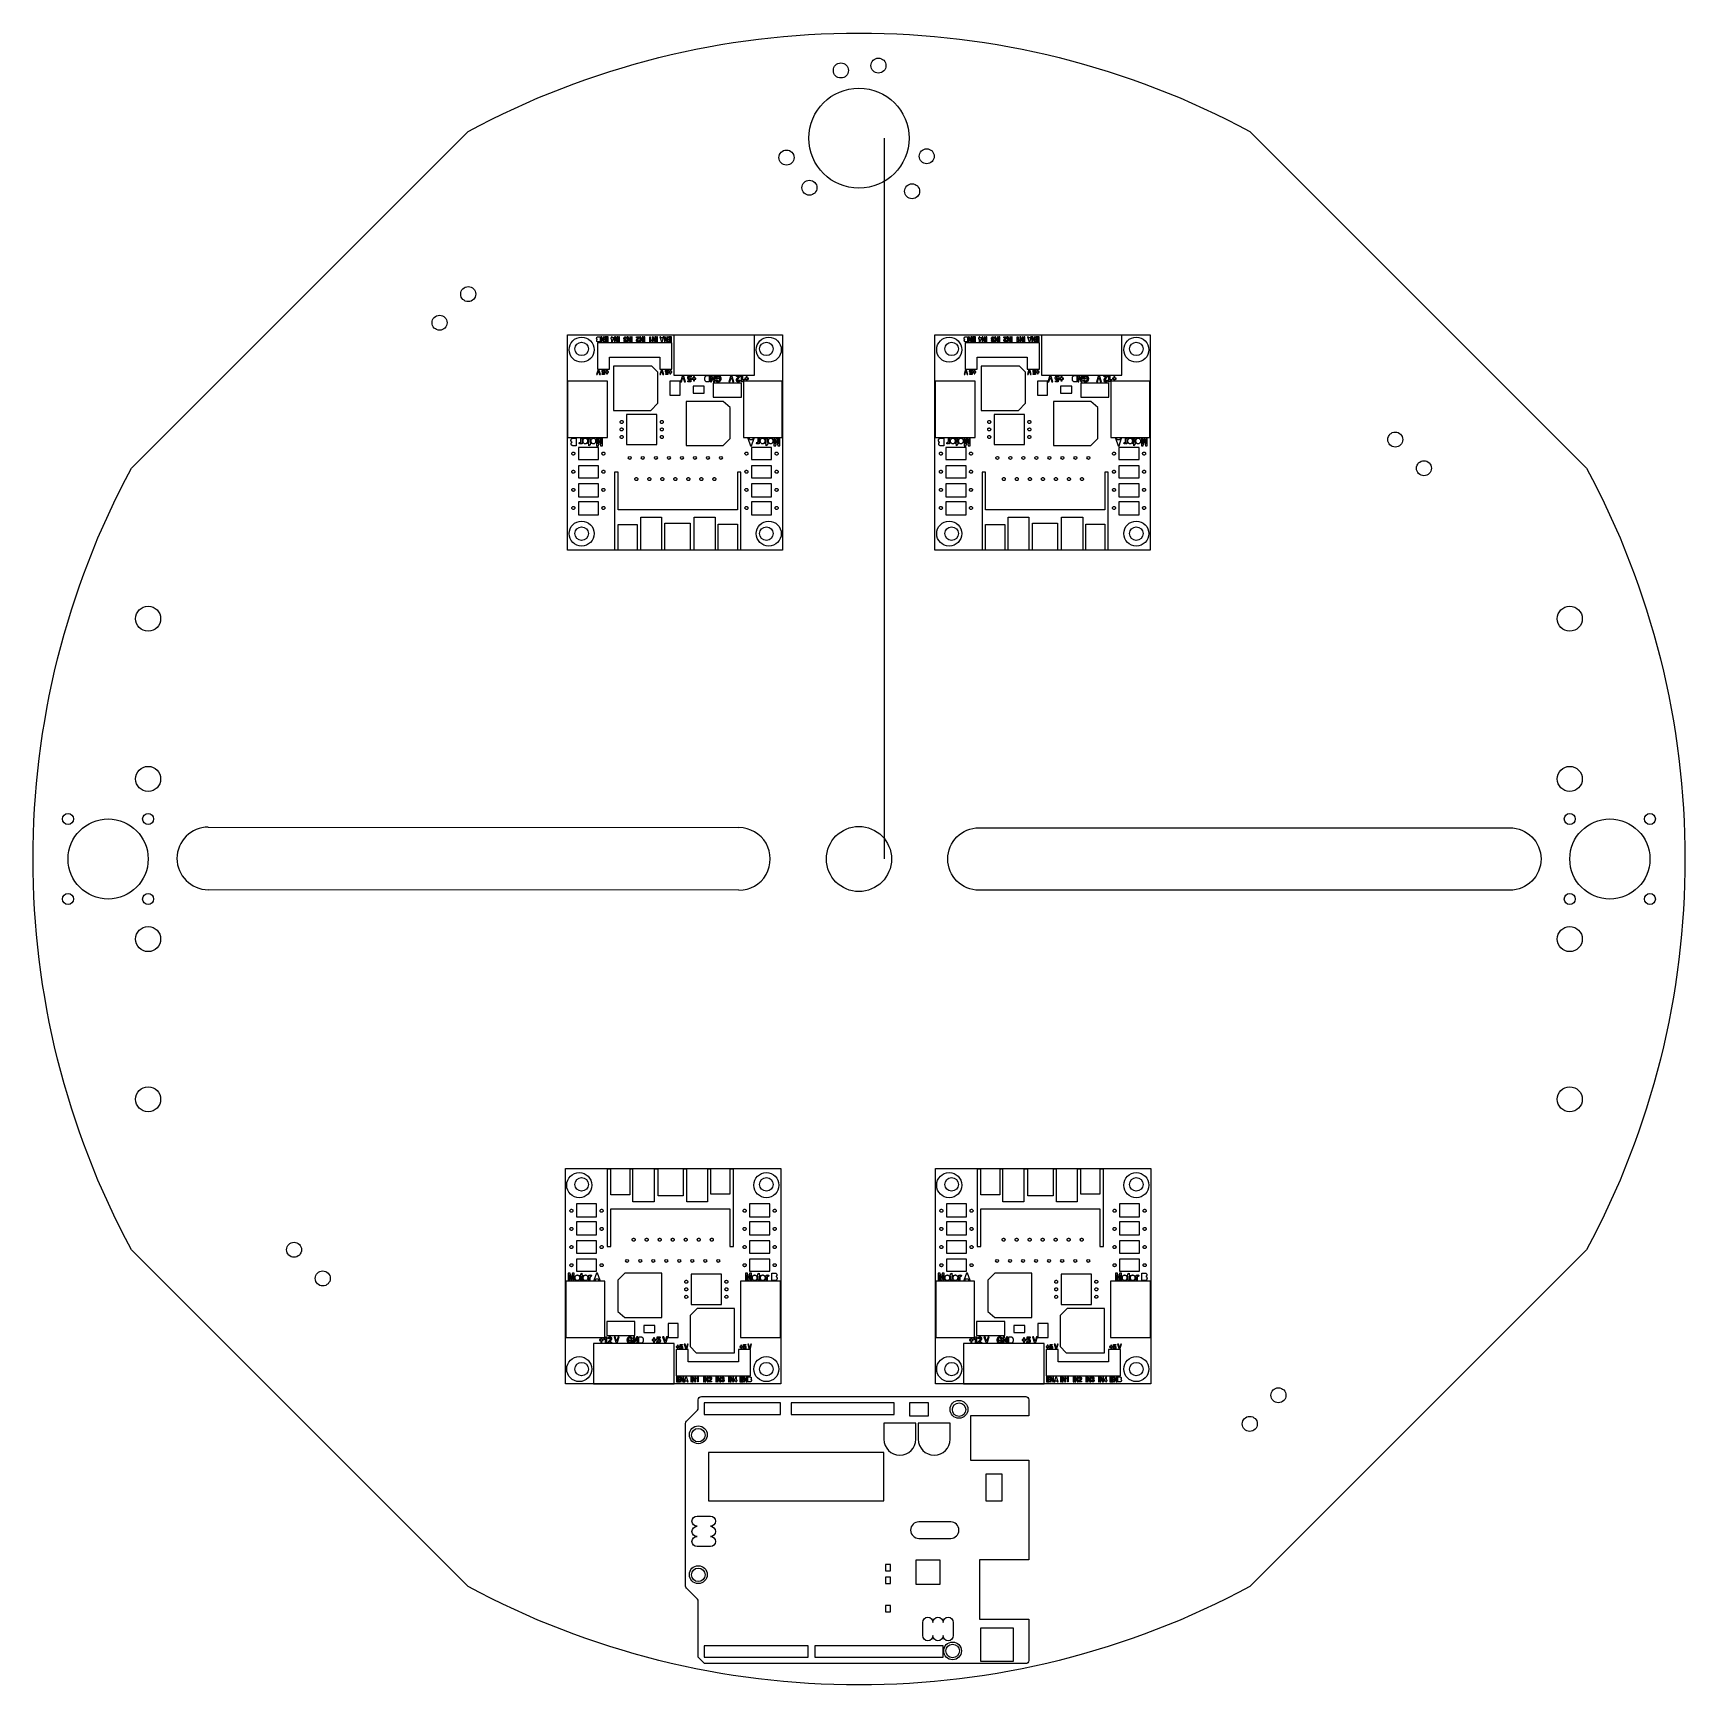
# Model space of a CAD drawing. Header units: millimetres. Extents: x -165 to 165, y -165 to 165.
import ezdxf

# ---------------------------------------------------------------- set-up
doc = ezdxf.new("R2010")
doc.units = ezdxf.units.MM
doc.layers.get('0').update_dxf_attribs({"linetype": 'CONTINUOUS'})

msp = doc.modelspace()

# ---------------------------------------------------------------- linework, layer by layer
for p, q in [((5.1, 0), (5.1, 144)), ((-51.72, 103.3), (-52.06, 103.3)), ((-52, 104.3), (-51.72, 104.3)), ((-51.72, 104.3), (-51.72, 103.3)), ((-46.61, 103.85), (-46.63, 103.68)), ((-46.42, 104.04), (-46.57, 104.01)), ((-46.56, 103.59), (-46.42, 103.56)), ((-44.45, 104.13), (-44.45, 104.3)), ((-44.45, 104.3), (-43.89, 104.3)), ((-44.13, 104.13), (-44.45, 104.13)), ((-44.06, 103.6), (-43.9, 103.57)), ((-41.79, 103.3), (-41.79, 104.3)), ((-41.79, 104.3), (-41.63, 104.3)), ((-41.66, 103.3), (-41.79, 103.3)), ((-41.63, 104.3), (-41.63, 103.57)), ((-41.43, 103.72), (-41.43, 103.55)), ((21.7, 103.3), (21.36, 103.3)), ((21.42, 104.3), (21.7, 104.3)), ((21.7, 104.3), (21.7, 103.3)), ((26.81, 103.85), (26.79, 103.68)), ((27, 104.04), (26.85, 104.01)), ((26.86, 103.59), (27, 103.56)), ((28.97, 104.13), (28.97, 104.3)), ((28.97, 104.3), (29.53, 104.3)), ((29.29, 104.13), (28.97, 104.13)), ((29.36, 103.6), (29.52, 103.57)), ((31.63, 103.3), (31.63, 104.3)), ((31.63, 104.3), (31.79, 104.3)), ((31.76, 103.3), (31.63, 103.3)), ((31.79, 104.3), (31.79, 103.57)), ((31.99, 103.72), (31.99, 103.55)), ((-51.27, 96.8), (-51.27, 96.97)), ((-51.27, 96.97), (-50.96, 96.97)), ((-50.84, 96.8), (-51.27, 96.8)), ((-50.96, 96.97), (-50.93, 97.15)), ((-50.75, 97.53), (-50.91, 97.5)), ((-50.89, 97.33), (-50.76, 97.3)), ((-50.76, 97.3), (-50.84, 96.8)), ((-38.61, 96.8), (-38.61, 96.97)), ((-38.61, 96.97), (-38.3, 96.97)), ((-38.18, 96.8), (-38.61, 96.8)), ((-38.3, 96.97), (-38.28, 97.15)), ((-38.09, 97.53), (-38.25, 97.5)), ((-38.24, 97.33), (-38.11, 97.3)), ((-38.11, 97.3), (-38.18, 96.8)), ((-33.76, 95.53), (-33.72, 95.76)), ((-33.49, 96.25), (-33.69, 96.22)), ((-33.67, 96), (-33.5, 95.97)), ((-33.5, 95.97), (-33.61, 95.31)), ((-30.3, 96.59), (-29.9, 96.59)), ((-29.9, 96.59), (-29.9, 95.29)), ((-28.6, 95.9), (-28.6, 96.41)), ((-28.14, 95.9), (-28.6, 95.9)), ((-28.58, 95.68), (-28.38, 95.71)), ((-28.39, 96.28), (-28.39, 96.12)), ((-28.39, 96.12), (-28.14, 96.12)), ((-28.14, 96.12), (-28.14, 95.9)), ((-24.48, 96.37), (-24.48, 96.59)), ((-24.48, 96.59), (-23.75, 96.59)), ((-24.06, 96.37), (-24.48, 96.37)), ((-23.48, 95.29), (-23.48, 96.59)), ((-23.48, 96.59), (-23.28, 96.59)), ((-23.28, 96.59), (-23.28, 95.65)), ((-23.01, 95.83), (-23.01, 95.61)), ((22.15, 96.8), (22.15, 96.97)), ((22.15, 96.97), (22.46, 96.97)), ((22.58, 96.8), (22.15, 96.8)), ((22.46, 96.97), (22.49, 97.15)), ((22.67, 97.53), (22.51, 97.5)), ((22.53, 97.33), (22.66, 97.3)), ((22.66, 97.3), (22.58, 96.8)), ((34.81, 96.8), (34.81, 96.97)), ((34.81, 96.97), (35.12, 96.97)), ((35.24, 96.8), (34.81, 96.8)), ((35.12, 96.97), (35.15, 97.15)), ((35.33, 97.53), (35.17, 97.5)), ((35.18, 97.33), (35.31, 97.3)), ((35.31, 97.3), (35.24, 96.8)), ((39.66, 95.53), (39.7, 95.76)), ((39.93, 96.25), (39.73, 96.22)), ((39.75, 96), (39.92, 95.97)), ((39.92, 95.97), (39.81, 95.31)), ((43.12, 96.59), (43.52, 96.59)), ((43.52, 96.59), (43.52, 95.29)), ((44.82, 95.9), (44.82, 96.41)), ((45.28, 95.9), (44.82, 95.9)), ((44.84, 95.68), (45.04, 95.71)), ((45.03, 96.28), (45.03, 96.12)), ((45.03, 96.12), (45.28, 96.12)), ((45.28, 96.12), (45.28, 95.9)), ((48.94, 96.37), (48.94, 96.59)), ((48.94, 96.59), (49.67, 96.59)), ((49.36, 96.37), (48.94, 96.37)), ((49.94, 95.29), (49.94, 96.59)), ((49.94, 96.59), (50.14, 96.59)), ((50.14, 96.59), (50.14, 95.65)), ((50.41, 95.83), (50.41, 95.61)), ((-34.16, 95.31), (-34.16, 95.53)), ((-34.16, 95.53), (-33.76, 95.53)), ((-33.61, 95.31), (-34.16, 95.31)), ((-29.9, 95.29), (-30.29, 95.29)), ((-23.97, 95.68), (-23.77, 95.65)), ((-23.31, 95.29), (-23.48, 95.29)), ((39.26, 95.31), (39.26, 95.53)), ((39.26, 95.53), (39.66, 95.53)), ((39.81, 95.31), (39.26, 95.31)), ((43.52, 95.29), (43.13, 95.29)), ((49.45, 95.68), (49.65, 95.65)), ((50.11, 95.29), (49.94, 95.29)), ((-56.5, 82.55), (-57, 82.55)), ((-56.92, 84.05), (-56.5, 84.05)), ((-56.5, 84.05), (-56.5, 82.55)), ((-55.89, 83), (-55.82, 83.24)), ((-55.56, 83.72), (-55.56, 84.05)), ((-55.56, 84.05), (-55.33, 84.05)), ((-55.54, 82.96), (-55.54, 83.12)), ((-55.33, 82.96), (-55.54, 82.96)), ((-55.33, 84.05), (-55.33, 82.96)), ((-54.12, 83.81), (-54.14, 84.03)), ((-54.12, 82.96), (-54.12, 83.18)), ((-54.12, 83.18), (-53.94, 83.18)), ((-53.94, 82.96), (-54.12, 82.96)), ((-53.94, 83.18), (-53.94, 83.63)), ((-53.94, 82.57), (-53.94, 82.96)), ((-53.71, 82.74), (-53.94, 82.57)), ((-53.71, 83.66), (-53.71, 83.18)), ((-53.71, 83.18), (-53.59, 83.18)), ((-53.59, 82.96), (-53.71, 82.96)), ((-53.71, 82.96), (-53.71, 82.74)), ((-53.59, 83.18), (-53.59, 82.96)), ((-20.48, 83), (-20.41, 83.24)), ((-20.15, 83.72), (-20.15, 84.05)), ((-20.15, 84.05), (-19.91, 84.05)), ((-20.13, 82.96), (-20.13, 83.12)), ((-19.91, 82.96), (-20.13, 82.96)), ((-19.91, 84.05), (-19.91, 82.96)), ((-18.71, 83.81), (-18.73, 84.03)), ((-18.71, 82.96), (-18.71, 83.18)), ((-18.71, 83.18), (-18.53, 83.18)), ((-18.53, 82.96), (-18.71, 82.96)), ((-18.53, 83.18), (-18.53, 83.63)), ((-18.53, 82.57), (-18.53, 82.96)), ((-18.3, 82.74), (-18.53, 82.57)), ((-18.3, 83.66), (-18.3, 83.18)), ((-18.3, 83.18), (-18.18, 83.18)), ((-18.18, 82.96), (-18.3, 82.96)), ((-18.3, 82.96), (-18.3, 82.74)), ((-18.18, 83.18), (-18.18, 82.96)), ((16.92, 82.55), (16.42, 82.55)), ((16.5, 84.05), (16.92, 84.05)), ((16.92, 84.05), (16.92, 82.55)), ((17.53, 83), (17.6, 83.24)), ((17.86, 83.72), (17.86, 84.05)), ((17.86, 84.05), (18.09, 84.05)), ((17.88, 82.96), (17.88, 83.12)), ((18.09, 82.96), (17.88, 82.96)), ((18.09, 84.05), (18.09, 82.96)), ((19.3, 83.81), (19.28, 84.03)), ((19.3, 82.96), (19.3, 83.18)), ((19.3, 83.18), (19.48, 83.18)), ((19.48, 82.96), (19.3, 82.96)), ((19.48, 83.18), (19.48, 83.63)), ((19.48, 82.57), (19.48, 82.96)), ((19.71, 82.74), (19.48, 82.57)), ((19.71, 83.66), (19.71, 83.18)), ((19.71, 83.18), (19.83, 83.18)), ((19.83, 82.96), (19.71, 82.96)), ((19.71, 82.96), (19.71, 82.74)), ((19.83, 83.18), (19.83, 82.96)), ((52.94, 83), (53.02, 83.24)), ((53.27, 83.72), (53.27, 84.05)), ((53.27, 84.05), (53.51, 84.05)), ((53.29, 82.96), (53.29, 83.12)), ((53.51, 82.96), (53.29, 82.96)), ((53.51, 84.05), (53.51, 82.96)), ((54.72, 83.81), (54.69, 84.03)), ((54.71, 82.96), (54.71, 83.18)), ((54.71, 83.18), (54.89, 83.18)), ((54.89, 82.96), (54.71, 82.96)), ((54.89, 83.18), (54.89, 83.63)), ((54.89, 82.57), (54.89, 82.96)), ((55.12, 82.74), (54.89, 82.57)), ((55.12, 83.66), (55.12, 83.18)), ((55.12, 83.18), (55.24, 83.18)), ((55.24, 82.96), (55.12, 82.96)), ((55.12, 82.96), (55.12, 82.74)), ((55.24, 83.18), (55.24, 82.96)), ((-129.98, 6.37), (-23.98, 6.26)), ((-23.98, -6.24), (-130, -6.13)), ((-55.71, -83.34), (-55.71, -83.12)), ((-55.71, -83.12), (-55.59, -83.12)), ((-55.59, -83.34), (-55.71, -83.34)), ((-55.59, -82.9), (-55.36, -82.73)), ((-55.59, -83.12), (-55.59, -82.9)), ((-55.59, -83.82), (-55.59, -83.34)), ((-55.36, -82.73), (-55.36, -83.12)), ((-55.36, -83.12), (-55.18, -83.12)), ((-55.18, -83.34), (-55.36, -83.34)), ((-55.36, -83.34), (-55.36, -83.79)), ((-55.19, -83.97), (-55.17, -84.19)), ((-55.18, -83.12), (-55.18, -83.34)), ((-53.98, -84.21), (-53.98, -83.12)), ((-53.98, -83.12), (-53.76, -83.12)), ((-53.74, -84.21), (-53.98, -84.21)), ((-53.76, -83.12), (-53.76, -83.28)), ((-53.74, -83.88), (-53.74, -84.21)), ((-53.41, -83.16), (-53.49, -83.4)), ((-20.3, -83.34), (-20.3, -83.12)), ((-20.3, -83.12), (-20.18, -83.12)), ((-20.18, -83.34), (-20.3, -83.34)), ((-20.18, -82.9), (-19.95, -82.73)), ((-20.18, -83.12), (-20.18, -82.9)), ((-20.18, -83.82), (-20.18, -83.34)), ((-19.95, -82.73), (-19.95, -83.12)), ((-19.95, -83.12), (-19.77, -83.12)), ((-19.77, -83.34), (-19.95, -83.34)), ((-19.95, -83.34), (-19.95, -83.79)), ((-19.77, -83.12), (-19.77, -83.34)), ((-19.77, -83.97), (-19.75, -84.19)), ((-18.56, -84.21), (-18.56, -83.12)), ((-18.56, -83.12), (-18.35, -83.12)), ((-18.33, -84.21), (-18.56, -84.21)), ((-18.35, -83.12), (-18.35, -83.28)), ((-18.33, -83.88), (-18.33, -84.21)), ((-18, -83.16), (-18.07, -83.4)), ((-17.39, -84.21), (-17.39, -82.71)), ((-17.39, -82.71), (-16.89, -82.71)), ((-16.98, -84.21), (-17.39, -84.21)), ((18.19, -83.34), (18.19, -83.12)), ((18.19, -83.12), (18.31, -83.12)), ((18.31, -83.34), (18.19, -83.34)), ((18.31, -82.9), (18.54, -82.73)), ((18.31, -83.12), (18.31, -82.9)), ((18.31, -83.82), (18.31, -83.34)), ((18.54, -82.73), (18.54, -83.12)), ((18.54, -83.12), (18.72, -83.12)), ((18.72, -83.34), (18.54, -83.34)), ((18.54, -83.34), (18.54, -83.79)), ((18.71, -83.97), (18.73, -84.19)), ((18.72, -83.12), (18.72, -83.34)), ((19.92, -84.21), (19.92, -83.12)), ((19.92, -83.12), (20.14, -83.12)), ((20.16, -84.21), (19.92, -84.21)), ((20.14, -83.12), (20.14, -83.28)), ((20.16, -83.88), (20.16, -84.21)), ((20.49, -83.16), (20.41, -83.4)), ((53.6, -83.34), (53.6, -83.12)), ((53.6, -83.12), (53.72, -83.12)), ((53.72, -83.34), (53.6, -83.34)), ((53.72, -82.9), (53.95, -82.73)), ((53.72, -83.12), (53.72, -82.9)), ((53.72, -83.82), (53.72, -83.34)), ((53.95, -82.73), (53.95, -83.12)), ((53.95, -83.12), (54.13, -83.12)), ((54.13, -83.34), (53.95, -83.34)), ((53.95, -83.34), (53.95, -83.79)), ((54.13, -83.12), (54.13, -83.34)), ((54.13, -83.97), (54.15, -84.19)), ((55.34, -84.21), (55.34, -83.12)), ((55.34, -83.12), (55.55, -83.12)), ((55.57, -84.21), (55.34, -84.21)), ((55.55, -83.12), (55.55, -83.28)), ((55.57, -83.88), (55.57, -84.21)), ((55.9, -83.16), (55.83, -83.4)), ((56.51, -84.21), (56.51, -82.71)), ((56.51, -82.71), (57.01, -82.71)), ((56.92, -84.21), (56.51, -84.21)), ((-50.58, -95.45), (-50.41, -95.45)), ((-50.41, -95.45), (-50.41, -96.75)), ((-43.99, -96.75), (-43.99, -95.45)), ((-43.99, -95.45), (-43.6, -95.45)), ((-40.39, -96.12), (-40.29, -95.47)), ((-40.29, -95.47), (-39.73, -95.47)), ((-40.13, -95.69), (-40.17, -95.92)), ((-39.73, -95.69), (-40.13, -95.69)), ((-39.73, -95.47), (-39.73, -95.69)), ((23.32, -95.45), (23.49, -95.45)), ((23.49, -95.45), (23.49, -96.75)), ((29.91, -96.75), (29.91, -95.45)), ((29.91, -95.45), (30.3, -95.45)), ((33.51, -96.12), (33.61, -95.47)), ((33.61, -95.47), (34.17, -95.47)), ((33.77, -95.69), (33.73, -95.92)), ((34.17, -95.69), (33.77, -95.69)), ((34.17, -95.47), (34.17, -95.69)), ((-50.88, -95.99), (-50.88, -95.77)), ((-50.61, -96.75), (-50.61, -95.8)), ((-50.41, -96.75), (-50.61, -96.75)), ((-49.42, -96.75), (-50.14, -96.75)), ((-49.92, -95.84), (-50.12, -95.8)), ((-49.83, -96.53), (-49.42, -96.53)), ((-49.42, -96.53), (-49.42, -96.75)), ((-45.75, -96.28), (-45.75, -96.06)), ((-45.75, -96.06), (-45.29, -96.06)), ((-45.5, -96.28), (-45.75, -96.28)), ((-45.31, -95.84), (-45.51, -95.87)), ((-45.5, -96.44), (-45.5, -96.28)), ((-45.29, -96.06), (-45.29, -96.57)), ((-43.59, -96.75), (-43.99, -96.75)), ((-40.4, -96.41), (-40.2, -96.38)), ((-40.22, -96.16), (-40.39, -96.12)), ((-35.8, -97.68), (-35.64, -97.66)), ((-35.78, -97.46), (-35.71, -96.96)), ((-35.66, -97.49), (-35.78, -97.46)), ((-35.71, -96.96), (-35.28, -96.96)), ((-35.59, -97.12), (-35.62, -97.31)), ((-35.28, -97.12), (-35.59, -97.12)), ((-35.28, -96.96), (-35.28, -97.12)), ((-23.14, -97.68), (-22.99, -97.66)), ((-23.13, -97.46), (-23.05, -96.96)), ((-23, -97.49), (-23.13, -97.46)), ((-23.05, -96.96), (-22.62, -96.96)), ((-22.93, -97.12), (-22.96, -97.31)), ((-22.62, -97.12), (-22.93, -97.12)), ((-22.62, -96.96), (-22.62, -97.12)), ((23.02, -95.99), (23.02, -95.77)), ((23.29, -96.75), (23.29, -95.8)), ((23.49, -96.75), (23.29, -96.75)), ((24.48, -96.75), (23.76, -96.75)), ((23.98, -95.84), (23.78, -95.8)), ((24.07, -96.53), (24.48, -96.53)), ((24.48, -96.53), (24.48, -96.75)), ((28.15, -96.28), (28.15, -96.06)), ((28.15, -96.06), (28.61, -96.06)), ((28.4, -96.28), (28.15, -96.28)), ((28.59, -95.84), (28.39, -95.87)), ((28.4, -96.44), (28.4, -96.28)), ((28.61, -96.06), (28.61, -96.57)), ((30.31, -96.75), (29.91, -96.75)), ((33.5, -96.41), (33.7, -96.38)), ((33.68, -96.16), (33.51, -96.12)), ((38.1, -97.68), (38.26, -97.66)), ((38.12, -97.46), (38.19, -96.96)), ((38.24, -97.49), (38.12, -97.46)), ((38.19, -96.96), (38.62, -96.96)), ((38.31, -97.12), (38.28, -97.31)), ((38.62, -97.12), (38.31, -97.12)), ((38.62, -96.96), (38.62, -97.12)), ((50.76, -97.68), (50.91, -97.66)), ((50.77, -97.46), (50.85, -96.96)), ((50.9, -97.49), (50.77, -97.46)), ((50.85, -96.96), (51.28, -96.96)), ((50.97, -97.12), (50.94, -97.31)), ((51.28, -97.12), (50.97, -97.12)), ((51.28, -96.96), (51.28, -97.12)), ((-32.46, -103.87), (-32.46, -103.71)), ((-32.26, -104.46), (-32.26, -103.73)), ((-32.1, -104.46), (-32.26, -104.46)), ((-32.23, -103.46), (-32.1, -103.46)), ((-32.1, -103.46), (-32.1, -104.46)), ((-29.44, -104.46), (-30, -104.46)), ((-29.83, -103.76), (-29.99, -103.73)), ((-29.76, -104.29), (-29.44, -104.29)), ((-29.44, -104.29), (-29.44, -104.46)), ((-27.33, -103.74), (-27.47, -103.72)), ((-27.47, -104.2), (-27.32, -104.17)), ((-27.28, -104.01), (-27.26, -103.83)), ((-22.17, -104.46), (-22.17, -103.46)), ((-22.17, -103.46), (-21.83, -103.46)), ((-21.89, -104.46), (-22.17, -104.46)), ((41.44, -103.87), (41.44, -103.71)), ((41.64, -104.46), (41.64, -103.73)), ((41.8, -104.46), (41.64, -104.46)), ((41.67, -103.46), (41.8, -103.46)), ((41.8, -103.46), (41.8, -104.46)), ((44.46, -104.46), (43.9, -104.46)), ((44.07, -103.76), (43.91, -103.73)), ((44.14, -104.29), (44.46, -104.29)), ((44.46, -104.29), (44.46, -104.46)), ((46.57, -103.74), (46.43, -103.72)), ((46.43, -104.2), (46.58, -104.17)), ((46.62, -104.01), (46.64, -103.83)), ((51.73, -104.46), (51.73, -103.46)), ((51.73, -103.46), (52.07, -103.46)), ((52.01, -104.46), (51.73, -104.46))]:
    msp.add_line(p, q)
for points in [[(78.1, 145.35), (111.73, 111.72), (145.35, 78.1, -0.251655), (145.35, -78.1), (111.73, -111.72), (78.1, -145.35, -0.251655), (-78.1, -145.35), (-111.72, -111.72), (-145.34, -78.1, -0.251655), (-145.34, 78.1), (-111.72, 111.72), (-78.1, 145.35, -0.251655)], [(130, 6.25, -1), (130, -6.25), (24, -6.25, -1), (24, 6.25)], [(33.94, -111.21), (22.26, -111.21), (22.26, -120.1), (33.94, -120.1), (33.94, -140), (24.08, -140), (24.08, -151.85), (33.94, -151.85), (33.94, -160.11, -0.414214), (33.31, -160.74), (-30.83, -160.74), (-32.1, -159.47), (-32.1, -148.3, 0.198912), (-32.28, -147.85), (-34.45, -145.69, -0.198912), (-34.64, -145.24), (-34.64, -112.74, -0.198912), (-34.45, -112.29), (-32.28, -110.13, 0.198912), (-32.1, -109.68), (-32.1, -108.04, -0.414214), (-31.46, -107.4), (33.31, -107.4, -0.414214), (33.94, -108.04)], [(11.34, -115.91), (11.34, -112.73), (4.99, -112.73), (4.99, -115.91, 1)], [(18.2, -115.91), (18.2, -112.73), (11.85, -112.73), (11.85, -115.91, 1)], [(-32.35, -135.34, -1), (-32.35, -133.31, -1), (-32.35, -131.28), (-29.68, -131.28, -1), (-29.68, -133.31, -1), (-29.68, -135.34, -1), (-29.68, -137.37), (-32.35, -137.37, -1)], [(11.97, -135.72), (18.32, -135.72, 1), (18.32, -132.42), (11.97, -132.42, 1)], [(14.77, -152.49, -1), (16.8, -152.49, -1), (18.83, -152.49), (18.83, -155.15, -1), (16.8, -155.15, -1), (14.77, -155.15, -1), (12.74, -155.15), (12.74, -152.49, -1)]]:
    msp.add_lwpolyline(points, format="xyb", close=True)
for points in [[(-58.26, 104.69), (-15.26, 104.69), (-15.26, 61.69), (-58.26, 61.69)], [(-37.36, 103.08), (-52.24, 103.08), (-52.24, 97.86), (-49.83, 97.86), (-49.83, 100.27), (-39.79, 100.27), (-39.79, 97.86), (-37.36, 97.86)], [(-50.89, 104.3), (-51.05, 104.3), (-51.05, 103.65), (-51.38, 104.3), (-51.55, 104.3), (-51.55, 103.3), (-51.4, 103.3), (-51.4, 103.97), (-51.05, 103.3), (-50.89, 103.3)], [(-50.12, 104.3), (-50.75, 104.3), (-50.75, 104.13), (-50.28, 104.13), (-50.28, 103.86), (-50.71, 103.86), (-50.71, 103.7), (-50.28, 103.7), (-50.28, 103.47), (-50.73, 103.47), (-50.73, 103.3), (-50.12, 103.3)], [(-49.28, 104.3), (-49.44, 104.3), (-49.44, 104.09), (-49.54, 104.09), (-49.54, 103.92), (-49.44, 103.92), (-49.44, 103.3), (-49.3, 103.3), (-48.95, 103.92), (-48.95, 104.09), (-49.28, 104.09)], [(-48.18, 104.3), (-48.34, 104.3), (-48.34, 103.65), (-48.67, 104.3), (-48.84, 104.3), (-48.84, 103.3), (-48.69, 103.3), (-48.69, 103.97), (-48.34, 103.3), (-48.18, 103.3)], [(-47.86, 104.3), (-48.01, 104.3), (-48.01, 103.3), (-47.86, 103.3)], [(-45.63, 104.3), (-45.78, 104.3), (-45.78, 103.65), (-46.12, 104.3), (-46.29, 104.3), (-46.29, 103.3), (-46.13, 103.3), (-46.13, 103.97), (-45.79, 103.3), (-45.63, 103.3)], [(-45.3, 104.3), (-45.46, 104.3), (-45.46, 103.3), (-45.3, 103.3)], [(-43.13, 104.3), (-43.28, 104.3), (-43.28, 103.65), (-43.62, 104.3), (-43.79, 104.3), (-43.79, 103.3), (-43.63, 103.3), (-43.63, 103.97), (-43.29, 103.3), (-43.13, 103.3)], [(-42.8, 104.3), (-42.96, 104.3), (-42.96, 103.3), (-42.8, 103.3)], [(-40.6, 104.3), (-40.75, 104.3), (-40.75, 103.65), (-41.09, 104.3), (-41.26, 104.3), (-41.26, 103.3), (-41.1, 103.3), (-41.1, 103.97), (-40.76, 103.3), (-40.6, 103.3)], [(-40.27, 104.3), (-40.43, 104.3), (-40.43, 103.3), (-40.27, 103.3)], [(-39.78, 104.3), (-39.44, 103.3), (-39.3, 103.3), (-38.96, 104.3), (-39.12, 104.3), (-39.2, 104.08), (-39.55, 104.08), (-39.62, 104.3)], [(-38.22, 104.3), (-38.38, 104.3), (-38.38, 103.65), (-38.71, 104.3), (-38.88, 104.3), (-38.88, 103.3), (-38.73, 103.3), (-38.73, 103.97), (-38.38, 103.3), (-38.22, 103.3)], [(-37.45, 104.3), (-38.08, 104.3), (-38.08, 104.13), (-37.61, 104.13), (-37.61, 103.86), (-38.04, 103.86), (-38.04, 103.7), (-37.61, 103.7), (-37.61, 103.47), (-38.07, 103.47), (-38.07, 103.3), (-37.45, 103.3)], [(-36.97, 104.66), (-36.97, 96.66), (-20.88, 96.66), (-20.88, 104.66)], [(15.16, 104.69), (58.16, 104.69), (58.16, 61.69), (15.16, 61.69)], [(36.06, 103.08), (21.18, 103.08), (21.18, 97.86), (23.59, 97.86), (23.59, 100.27), (33.63, 100.27), (33.63, 97.86), (36.06, 97.86)], [(22.53, 104.3), (22.37, 104.3), (22.37, 103.65), (22.04, 104.3), (21.87, 104.3), (21.87, 103.3), (22.02, 103.3), (22.02, 103.97), (22.37, 103.3), (22.53, 103.3)], [(23.3, 104.3), (22.67, 104.3), (22.67, 104.13), (23.14, 104.13), (23.14, 103.86), (22.71, 103.86), (22.71, 103.7), (23.14, 103.7), (23.14, 103.47), (22.69, 103.47), (22.69, 103.3), (23.3, 103.3)], [(24.14, 104.3), (23.98, 104.3), (23.98, 104.09), (23.88, 104.09), (23.88, 103.92), (23.98, 103.92), (23.98, 103.3), (24.12, 103.3), (24.47, 103.92), (24.47, 104.09), (24.14, 104.09)], [(25.24, 104.3), (25.08, 104.3), (25.08, 103.65), (24.75, 104.3), (24.58, 104.3), (24.58, 103.3), (24.73, 103.3), (24.73, 103.97), (25.08, 103.3), (25.24, 103.3)], [(25.56, 104.3), (25.41, 104.3), (25.41, 103.3), (25.56, 103.3)], [(27.79, 104.3), (27.64, 104.3), (27.64, 103.65), (27.3, 104.3), (27.13, 104.3), (27.13, 103.3), (27.29, 103.3), (27.29, 103.97), (27.63, 103.3), (27.79, 103.3)], [(28.12, 104.3), (27.96, 104.3), (27.96, 103.3), (28.12, 103.3)], [(30.29, 104.3), (30.14, 104.3), (30.14, 103.65), (29.8, 104.3), (29.63, 104.3), (29.63, 103.3), (29.79, 103.3), (29.79, 103.97), (30.13, 103.3), (30.29, 103.3)], [(30.62, 104.3), (30.46, 104.3), (30.46, 103.3), (30.62, 103.3)], [(32.82, 104.3), (32.67, 104.3), (32.67, 103.65), (32.33, 104.3), (32.16, 104.3), (32.16, 103.3), (32.32, 103.3), (32.32, 103.97), (32.66, 103.3), (32.82, 103.3)], [(33.15, 104.3), (32.99, 104.3), (32.99, 103.3), (33.15, 103.3)], [(33.64, 104.3), (33.98, 103.3), (34.12, 103.3), (34.46, 104.3), (34.3, 104.3), (34.23, 104.08), (33.88, 104.08), (33.8, 104.3)], [(35.2, 104.3), (35.04, 104.3), (35.04, 103.65), (34.71, 104.3), (34.54, 104.3), (34.54, 103.3), (34.69, 103.3), (34.69, 103.97), (35.04, 103.3), (35.2, 103.3)], [(35.97, 104.3), (35.34, 104.3), (35.34, 104.13), (35.81, 104.13), (35.81, 103.86), (35.38, 103.86), (35.38, 103.7), (35.81, 103.7), (35.81, 103.47), (35.36, 103.47), (35.36, 103.3), (35.97, 103.3)], [(36.45, 104.66), (36.45, 96.66), (52.54, 96.66), (52.54, 104.66)], [(-51.98, 97.78), (-52.13, 97.78), (-52.44, 96.78), (-52.28, 96.78), (-52.06, 97.53), (-51.82, 96.78), (-51.66, 96.78)], [(-50.27, 97.64), (-50.43, 97.64), (-50.43, 97.37), (-50.63, 97.37), (-50.63, 97.21), (-50.43, 97.21), (-50.43, 96.94), (-50.27, 96.94), (-50.27, 97.21), (-50.06, 97.21), (-50.06, 97.37), (-50.27, 97.37)], [(-49.02, 89.62), (-41.58, 89.62), (-40.17, 91.03), (-40.17, 97.25), (-41.38, 98.46), (-49.02, 98.46)], [(-39.32, 97.78), (-39.47, 97.78), (-39.78, 96.78), (-39.62, 96.78), (-39.4, 97.53), (-39.17, 96.78), (-39, 96.78)], [(-37.61, 97.64), (-37.77, 97.64), (-37.77, 97.37), (-37.98, 97.37), (-37.98, 97.21), (-37.77, 97.21), (-37.77, 96.94), (-37.61, 96.94), (-37.61, 97.21), (-37.41, 97.21), (-37.41, 97.37), (-37.61, 97.37)], [(-35.28, 96.59), (-35.68, 95.29), (-35.47, 95.29), (-35.18, 96.25), (-34.88, 95.29), (-34.67, 95.29), (-35.08, 96.59)], [(-33.07, 96.41), (-33.07, 96.05), (-33.34, 96.05), (-33.34, 95.85), (-33.07, 95.85), (-33.07, 95.49), (-32.86, 95.49), (-32.86, 95.85), (-32.59, 95.85), (-32.59, 96.05), (-32.86, 96.05), (-32.86, 96.41)], [(-28.82, 96.59), (-29.02, 96.59), (-29.02, 95.74), (-29.46, 96.59), (-29.68, 96.59), (-29.68, 95.29), (-29.48, 95.29), (-29.48, 96.16), (-29.03, 95.29), (-28.82, 95.29)], [(-25.38, 96.59), (-25.57, 96.59), (-25.98, 95.29), (-25.77, 95.29), (-25.48, 96.25), (-25.18, 95.29), (-24.97, 95.29)], [(-22.33, 96.41), (-22.53, 96.41), (-22.53, 96.05), (-22.8, 96.05), (-22.8, 95.85), (-22.53, 95.85), (-22.53, 95.49), (-22.33, 95.49), (-22.33, 95.85), (-22.06, 95.85), (-22.06, 96.05), (-22.33, 96.05)], [(21.44, 97.78), (21.29, 97.78), (20.98, 96.78), (21.14, 96.78), (21.37, 97.53), (21.6, 96.78), (21.76, 96.78)], [(23.15, 97.64), (23, 97.64), (23, 97.37), (22.79, 97.37), (22.79, 97.21), (23, 97.21), (23, 96.94), (23.15, 96.94), (23.15, 97.21), (23.36, 97.21), (23.36, 97.37), (23.15, 97.37)], [(24.41, 89.62), (31.84, 89.62), (33.25, 91.03), (33.25, 97.25), (32.04, 98.46), (24.41, 98.46)], [(34.1, 97.78), (33.95, 97.78), (33.64, 96.78), (33.8, 96.78), (34.02, 97.53), (34.26, 96.78), (34.42, 96.78)], [(35.81, 97.64), (35.65, 97.64), (35.65, 97.37), (35.44, 97.37), (35.44, 97.21), (35.65, 97.21), (35.65, 96.94), (35.81, 96.94), (35.81, 97.21), (36.01, 97.21), (36.01, 97.37), (35.81, 97.37)], [(38.14, 96.59), (37.74, 95.29), (37.95, 95.29), (38.24, 96.25), (38.54, 95.29), (38.75, 95.29), (38.34, 96.59)], [(40.35, 96.41), (40.35, 96.05), (40.08, 96.05), (40.08, 95.85), (40.35, 95.85), (40.35, 95.49), (40.56, 95.49), (40.56, 95.85), (40.83, 95.85), (40.83, 96.05), (40.56, 96.05), (40.56, 96.41)], [(44.6, 96.59), (44.4, 96.59), (44.4, 95.74), (43.96, 96.59), (43.74, 96.59), (43.74, 95.29), (43.95, 95.29), (43.95, 96.16), (44.39, 95.29), (44.6, 95.29)], [(48.04, 96.59), (47.85, 96.59), (47.44, 95.29), (47.65, 95.29), (47.94, 96.25), (48.24, 95.29), (48.45, 95.29)], [(51.09, 96.41), (50.89, 96.41), (50.89, 96.05), (50.62, 96.05), (50.62, 95.85), (50.89, 95.85), (50.89, 95.49), (51.09, 95.49), (51.09, 95.85), (51.36, 95.85), (51.36, 96.05), (51.09, 96.05)], [(-58.23, 84.2), (-50.22, 84.2), (-50.22, 95.44), (-58.23, 95.44)], [(-35.75, 95.46), (-37.76, 95.46), (-37.76, 92.63), (-35.75, 92.63)], [(-30.93, 94.44), (-33.14, 94.44), (-33.14, 93.03), (-30.93, 93.03)], [(-23.5, 95.04), (-29.12, 95.04), (-29.12, 92.23), (-23.5, 92.23)], [(-15.33, 95.44), (-23.1, 95.44), (-23.1, 84.2), (-15.33, 84.2)], [(15.19, 84.2), (23.2, 84.2), (23.2, 95.44), (15.19, 95.44)], [(37.67, 95.46), (35.66, 95.46), (35.66, 92.63), (37.67, 92.63)], [(42.49, 94.44), (40.28, 94.44), (40.28, 93.03), (42.49, 93.03)], [(49.92, 95.04), (44.3, 95.04), (44.3, 92.23), (49.92, 92.23)], [(58.09, 95.44), (50.32, 95.44), (50.32, 84.2), (58.09, 84.2)], [(-34.55, 82.58), (-27.12, 82.58), (-25.71, 83.99), (-25.71, 90.21), (-27.12, 91.42), (-34.55, 91.42)], [(38.88, 82.58), (46.3, 82.58), (47.71, 83.99), (47.71, 90.21), (46.3, 91.42), (38.88, 91.42)], [(-40.39, 88.81), (-46.41, 88.81), (-46.41, 82.81), (-40.39, 82.81)], [(33.04, 88.81), (27.01, 88.81), (27.01, 82.81), (33.04, 82.81)], [(-51.24, 84.05), (-51.47, 84.05), (-51.47, 82.85), (-51.71, 84.05), (-51.95, 84.05), (-52.19, 82.85), (-52.19, 84.05), (-52.43, 84.05), (-52.43, 82.55), (-52.04, 82.55), (-51.83, 83.6), (-51.62, 82.55), (-51.24, 82.55)], [(-22.17, 84.05), (-21.67, 82.55), (-21.45, 82.55), (-20.95, 84.05), (-21.19, 84.05), (-21.3, 83.72), (-21.82, 83.72), (-21.93, 84.05)], [(-15.82, 84.05), (-16.06, 84.05), (-16.06, 82.85), (-16.3, 84.05), (-16.53, 84.05), (-16.78, 82.85), (-16.78, 84.05), (-17.01, 84.05), (-17.01, 82.55), (-16.63, 82.55), (-16.42, 83.6), (-16.21, 82.55), (-15.82, 82.55)], [(22.18, 84.05), (21.95, 84.05), (21.95, 82.85), (21.71, 84.05), (21.47, 84.05), (21.23, 82.85), (21.23, 84.05), (21, 84.05), (21, 82.55), (21.38, 82.55), (21.59, 83.6), (21.8, 82.55), (22.18, 82.55)], [(51.25, 84.05), (51.75, 82.55), (51.97, 82.55), (52.47, 84.05), (52.23, 84.05), (52.12, 83.72), (51.6, 83.72), (51.49, 84.05)], [(57.6, 84.05), (57.36, 84.05), (57.36, 82.85), (57.12, 84.05), (56.89, 84.05), (56.64, 82.85), (56.64, 84.05), (56.41, 84.05), (56.41, 82.55), (56.79, 82.55), (57, 83.6), (57.21, 82.55), (57.6, 82.55)], [(-52.03, 82.18), (-56.05, 82.18), (-56.05, 79.78), (-52.03, 79.78)], [(-17.46, 82.18), (-21.48, 82.18), (-21.48, 79.78), (-17.46, 79.78)], [(21.4, 82.18), (17.37, 82.18), (17.37, 79.78), (21.4, 79.78)], [(55.96, 82.18), (51.94, 82.18), (51.94, 79.78), (55.96, 79.78)], [(-52.03, 78.57), (-56.06, 78.57), (-56.06, 76.16), (-52.03, 76.16)], [(-48.12, 69.74), (-48.12, 77.25), (-48.82, 77.25), (-48.82, 61.79), (-48.12, 61.79), (-48.12, 66.81), (-44.3, 66.81), (-44.3, 61.79), (-43.6, 61.79), (-43.6, 68.32), (-39.48, 68.32), (-39.48, 61.79), (-38.77, 61.79), (-38.77, 67.11), (-33.75, 67.11), (-33.75, 61.79), (-32.95, 61.79), (-32.95, 68.32), (-28.72, 68.32), (-28.72, 61.79), (-28.12, 61.79), (-28.12, 66.91), (-24.3, 66.91), (-24.3, 61.79), (-23.61, 61.79), (-23.61, 77.25), (-24.3, 77.25), (-24.3, 69.74)], [(-17.46, 78.57), (-21.48, 78.57), (-21.48, 76.15), (-17.46, 76.15)], [(21.39, 78.57), (17.36, 78.57), (17.36, 76.16), (21.39, 76.16)], [(25.3, 69.74), (25.3, 77.25), (24.6, 77.25), (24.6, 61.79), (25.3, 61.79), (25.3, 66.81), (29.12, 66.81), (29.12, 61.79), (29.82, 61.79), (29.82, 68.32), (33.94, 68.32), (33.94, 61.79), (34.65, 61.79), (34.65, 67.11), (39.67, 67.11), (39.67, 61.79), (40.47, 61.79), (40.47, 68.32), (44.7, 68.32), (44.7, 61.79), (45.3, 61.79), (45.3, 66.91), (49.12, 66.91), (49.12, 61.79), (49.81, 61.79), (49.81, 77.25), (49.12, 77.25), (49.12, 69.74)], [(55.96, 78.57), (51.94, 78.57), (51.94, 76.15), (55.96, 76.15)], [(-52.03, 74.94), (-56.05, 74.94), (-56.05, 72.34), (-52.03, 72.34)], [(-17.46, 74.94), (-21.48, 74.94), (-21.48, 72.34), (-17.46, 72.34)], [(21.4, 74.94), (17.37, 74.94), (17.37, 72.34), (21.4, 72.34)], [(55.96, 74.94), (51.94, 74.94), (51.94, 72.34), (55.96, 72.34)], [(-52.03, 71.33), (-56.05, 71.33), (-56.05, 68.72), (-52.03, 68.72)], [(-17.46, 71.33), (-21.48, 71.33), (-21.48, 68.72), (-17.46, 68.72)], [(21.4, 71.33), (17.37, 71.33), (17.37, 68.72), (21.4, 68.72)], [(55.96, 71.33), (51.94, 71.33), (51.94, 68.72), (55.96, 68.72)], [(-15.63, -104.84), (-58.63, -104.84), (-58.63, -61.84), (-15.63, -61.84)], [(-25.77, -69.9), (-25.77, -77.41), (-25.08, -77.41), (-25.08, -61.95), (-25.77, -61.95), (-25.77, -66.97), (-29.59, -66.97), (-29.59, -61.95), (-30.29, -61.95), (-30.29, -68.47), (-34.41, -68.47), (-34.41, -61.95), (-35.12, -61.95), (-35.12, -67.27), (-40.14, -67.27), (-40.14, -61.95), (-40.94, -61.95), (-40.94, -68.47), (-45.17, -68.47), (-45.17, -61.95), (-45.77, -61.95), (-45.77, -67.07), (-49.59, -67.07), (-49.59, -61.95), (-50.28, -61.95), (-50.28, -77.41), (-49.59, -77.41), (-49.59, -69.9)], [(58.27, -104.84), (15.27, -104.84), (15.27, -61.84), (58.27, -61.84)], [(48.13, -69.9), (48.13, -77.41), (48.82, -77.41), (48.82, -61.95), (48.13, -61.95), (48.13, -66.97), (44.31, -66.97), (44.31, -61.95), (43.61, -61.95), (43.61, -68.47), (39.49, -68.47), (39.49, -61.95), (38.78, -61.95), (38.78, -67.27), (33.76, -67.27), (33.76, -61.95), (32.96, -61.95), (32.96, -68.47), (28.73, -68.47), (28.73, -61.95), (28.13, -61.95), (28.13, -67.07), (24.31, -67.07), (24.31, -61.95), (23.62, -61.95), (23.62, -77.41), (24.31, -77.41), (24.31, -69.9)], [(-56.43, -71.49), (-52.42, -71.49), (-52.42, -68.88), (-56.43, -68.88)], [(-21.87, -71.49), (-17.84, -71.49), (-17.84, -68.88), (-21.87, -68.88)], [(17.47, -71.49), (21.48, -71.49), (21.48, -68.88), (17.47, -68.88)], [(52.03, -71.49), (56.06, -71.49), (56.06, -68.88), (52.03, -68.88)], [(-56.43, -75.1), (-52.42, -75.1), (-52.42, -72.5), (-56.43, -72.5)], [(-21.87, -75.1), (-17.84, -75.1), (-17.84, -72.5), (-21.87, -72.5)], [(17.47, -75.1), (21.48, -75.1), (21.48, -72.5), (17.47, -72.5)], [(52.03, -75.1), (56.06, -75.1), (56.06, -72.5), (52.03, -72.5)], [(-56.43, -78.73), (-52.42, -78.73), (-52.42, -76.31), (-56.43, -76.31)], [(-21.86, -78.73), (-17.83, -78.73), (-17.83, -76.31), (-21.86, -76.31)], [(17.47, -78.73), (21.48, -78.73), (21.48, -76.31), (17.47, -76.31)], [(52.04, -78.73), (56.07, -78.73), (56.07, -76.31), (52.04, -76.31)], [(-56.43, -82.34), (-52.42, -82.34), (-52.42, -79.94), (-56.43, -79.94)], [(-21.87, -82.34), (-17.84, -82.34), (-17.84, -79.94), (-21.87, -79.94)], [(17.47, -82.34), (21.48, -82.34), (21.48, -79.94), (17.47, -79.94)], [(52.03, -82.34), (56.06, -82.34), (56.06, -79.94), (52.03, -79.94)], [(-58.57, -95.6), (-50.79, -95.6), (-50.79, -84.36), (-58.57, -84.36)], [(-58.07, -84.21), (-57.83, -84.21), (-57.83, -83.01), (-57.59, -84.21), (-57.36, -84.21), (-57.11, -83.01), (-57.11, -84.21), (-56.88, -84.21), (-56.88, -82.71), (-57.26, -82.71), (-57.47, -83.76), (-57.68, -82.71), (-58.07, -82.71)], [(-51.72, -84.21), (-52.22, -82.71), (-52.44, -82.71), (-52.94, -84.21), (-52.7, -84.21), (-52.59, -83.88), (-52.07, -83.88), (-51.96, -84.21)], [(-39.35, -82.74), (-46.78, -82.74), (-48.18, -84.15), (-48.18, -90.37), (-46.78, -91.58), (-39.35, -91.58)], [(-33.51, -88.97), (-27.48, -88.97), (-27.48, -82.96), (-33.51, -82.96)], [(-15.66, -84.36), (-23.67, -84.36), (-23.67, -95.6), (-15.66, -95.6)], [(-22.65, -84.21), (-22.42, -84.21), (-22.42, -83.01), (-22.18, -84.21), (-21.94, -84.21), (-21.7, -83.01), (-21.7, -84.21), (-21.47, -84.21), (-21.47, -82.71), (-21.85, -82.71), (-22.06, -83.76), (-22.27, -82.71), (-22.65, -82.71)], [(15.33, -95.6), (23.11, -95.6), (23.11, -84.36), (15.33, -84.36)], [(15.83, -84.21), (16.07, -84.21), (16.07, -83.01), (16.31, -84.21), (16.54, -84.21), (16.79, -83.01), (16.79, -84.21), (17.02, -84.21), (17.02, -82.71), (16.64, -82.71), (16.43, -83.76), (16.22, -82.71), (15.83, -82.71)], [(22.18, -84.21), (21.68, -82.71), (21.46, -82.71), (20.96, -84.21), (21.2, -84.21), (21.31, -83.88), (21.83, -83.88), (21.94, -84.21)], [(34.55, -82.74), (27.12, -82.74), (25.72, -84.15), (25.72, -90.37), (27.12, -91.58), (34.55, -91.58)], [(40.39, -88.97), (46.42, -88.97), (46.42, -82.96), (40.39, -82.96)], [(58.24, -84.36), (50.23, -84.36), (50.23, -95.6), (58.24, -95.6)], [(51.25, -84.21), (51.48, -84.21), (51.48, -83.01), (51.72, -84.21), (51.96, -84.21), (52.2, -83.01), (52.2, -84.21), (52.43, -84.21), (52.43, -82.71), (52.05, -82.71), (51.84, -83.76), (51.63, -82.71), (51.25, -82.71)], [(-50.4, -95.2), (-44.77, -95.2), (-44.77, -92.39), (-50.4, -92.39)], [(-24.88, -89.78), (-32.31, -89.78), (-33.72, -91.18), (-33.72, -97.41), (-32.51, -98.62), (-24.88, -98.62)], [(23.5, -95.2), (29.13, -95.2), (29.13, -92.39), (23.5, -92.39)], [(49.02, -89.78), (41.59, -89.78), (40.18, -91.18), (40.18, -97.41), (41.39, -98.62), (49.02, -98.62)], [(-51.56, -96.56), (-51.36, -96.56), (-51.36, -96.21), (-51.09, -96.21), (-51.09, -96.01), (-51.36, -96.01), (-51.36, -95.65), (-51.56, -95.65), (-51.56, -96.01), (-51.83, -96.01), (-51.83, -96.21), (-51.56, -96.21)], [(-48.51, -96.75), (-48.32, -96.75), (-47.91, -95.45), (-48.12, -95.45), (-48.41, -96.41), (-48.71, -95.45), (-48.93, -95.45)], [(-45.07, -96.75), (-44.87, -96.75), (-44.87, -95.9), (-44.43, -96.75), (-44.21, -96.75), (-44.21, -95.45), (-44.42, -95.45), (-44.42, -96.32), (-44.86, -95.45), (-45.07, -95.45)], [(-42.96, -94.6), (-40.75, -94.6), (-40.75, -93.19), (-42.96, -93.19)], [(-40.83, -96.56), (-40.83, -96.21), (-40.56, -96.21), (-40.56, -96.01), (-40.83, -96.01), (-40.83, -95.65), (-41.03, -95.65), (-41.03, -96.01), (-41.3, -96.01), (-41.3, -96.21), (-41.03, -96.21), (-41.03, -96.56)], [(-38.61, -96.75), (-38.21, -95.45), (-38.42, -95.45), (-38.71, -96.41), (-39.01, -95.45), (-39.22, -95.45), (-38.81, -96.75)], [(-38.14, -95.62), (-36.13, -95.62), (-36.13, -92.79), (-38.14, -92.79)], [(22.34, -96.56), (22.54, -96.56), (22.54, -96.21), (22.81, -96.21), (22.81, -96.01), (22.54, -96.01), (22.54, -95.65), (22.34, -95.65), (22.34, -96.01), (22.07, -96.01), (22.07, -96.21), (22.34, -96.21)], [(25.39, -96.75), (25.58, -96.75), (25.99, -95.45), (25.78, -95.45), (25.49, -96.41), (25.19, -95.45), (24.97, -95.45)], [(28.83, -96.75), (29.03, -96.75), (29.03, -95.9), (29.47, -96.75), (29.69, -96.75), (29.69, -95.45), (29.48, -95.45), (29.48, -96.32), (29.04, -95.45), (28.83, -95.45)], [(30.94, -94.6), (33.15, -94.6), (33.15, -93.19), (30.94, -93.19)], [(33.07, -96.56), (33.07, -96.21), (33.34, -96.21), (33.34, -96.01), (33.07, -96.01), (33.07, -95.65), (32.87, -95.65), (32.87, -96.01), (32.6, -96.01), (32.6, -96.21), (32.87, -96.21), (32.87, -96.56)], [(35.29, -96.75), (35.69, -95.45), (35.48, -95.45), (35.19, -96.41), (34.89, -95.45), (34.68, -95.45), (35.09, -96.75)], [(35.76, -95.62), (37.77, -95.62), (37.77, -92.79), (35.76, -92.79)], [(-36.92, -104.82), (-36.92, -96.82), (-53.01, -96.82), (-53.01, -104.82)], [(-36.53, -103.24), (-21.66, -103.24), (-21.66, -98.01), (-24.07, -98.01), (-24.07, -100.43), (-34.11, -100.43), (-34.11, -98.01), (-36.53, -98.01)], [(-36.28, -97.8), (-36.12, -97.8), (-36.12, -97.53), (-35.91, -97.53), (-35.91, -97.37), (-36.12, -97.37), (-36.12, -97.1), (-36.28, -97.1), (-36.28, -97.37), (-36.49, -97.37), (-36.49, -97.53), (-36.28, -97.53)], [(-34.57, -97.94), (-34.42, -97.94), (-34.11, -96.94), (-34.27, -96.94), (-34.49, -97.68), (-34.73, -96.94), (-34.89, -96.94)], [(-23.62, -97.8), (-23.47, -97.8), (-23.47, -97.53), (-23.26, -97.53), (-23.26, -97.37), (-23.47, -97.37), (-23.47, -97.1), (-23.62, -97.1), (-23.62, -97.37), (-23.83, -97.37), (-23.83, -97.53), (-23.62, -97.53)], [(-21.92, -97.94), (-21.77, -97.94), (-21.45, -96.94), (-21.62, -96.94), (-21.84, -97.68), (-22.07, -96.94), (-22.23, -96.94)], [(36.98, -104.82), (36.98, -96.82), (20.89, -96.82), (20.89, -104.82)], [(37.37, -103.24), (52.24, -103.24), (52.24, -98.01), (49.83, -98.01), (49.83, -100.43), (39.79, -100.43), (39.79, -98.01), (37.37, -98.01)], [(37.62, -97.8), (37.78, -97.8), (37.78, -97.53), (37.99, -97.53), (37.99, -97.37), (37.78, -97.37), (37.78, -97.1), (37.62, -97.1), (37.62, -97.37), (37.41, -97.37), (37.41, -97.53), (37.62, -97.53)], [(39.33, -97.94), (39.48, -97.94), (39.79, -96.94), (39.63, -96.94), (39.41, -97.68), (39.17, -96.94), (39.01, -96.94)], [(50.28, -97.8), (50.43, -97.8), (50.43, -97.53), (50.64, -97.53), (50.64, -97.37), (50.43, -97.37), (50.43, -97.1), (50.28, -97.1), (50.28, -97.37), (50.07, -97.37), (50.07, -97.53), (50.28, -97.53)], [(51.98, -97.94), (52.13, -97.94), (52.45, -96.94), (52.28, -96.94), (52.06, -97.68), (51.83, -96.94), (51.67, -96.94)], [(-36.44, -104.46), (-35.81, -104.46), (-35.81, -104.29), (-36.28, -104.29), (-36.28, -104.02), (-35.85, -104.02), (-35.85, -103.86), (-36.28, -103.86), (-36.28, -103.63), (-35.83, -103.63), (-35.83, -103.46), (-36.44, -103.46)], [(-35.67, -104.46), (-35.51, -104.46), (-35.51, -103.81), (-35.18, -104.46), (-35.01, -104.46), (-35.01, -103.46), (-35.16, -103.46), (-35.16, -104.13), (-35.51, -103.46), (-35.67, -103.46)], [(-34.11, -104.46), (-34.45, -103.46), (-34.59, -103.46), (-34.93, -104.46), (-34.77, -104.46), (-34.7, -104.24), (-34.35, -104.24), (-34.27, -104.46)], [(-33.62, -104.46), (-33.46, -104.46), (-33.46, -103.46), (-33.62, -103.46)], [(-33.3, -104.46), (-33.14, -104.46), (-33.14, -103.81), (-32.8, -104.46), (-32.63, -104.46), (-32.63, -103.46), (-32.79, -103.46), (-32.79, -104.13), (-33.13, -103.46), (-33.3, -103.46)], [(-31.09, -104.46), (-30.93, -104.46), (-30.93, -103.46), (-31.09, -103.46)], [(-30.77, -104.46), (-30.61, -104.46), (-30.61, -103.81), (-30.27, -104.46), (-30.1, -104.46), (-30.1, -103.46), (-30.26, -103.46), (-30.26, -104.13), (-30.6, -103.46), (-30.77, -103.46)], [(-28.59, -104.46), (-28.43, -104.46), (-28.43, -103.46), (-28.59, -103.46)], [(-28.27, -104.46), (-28.11, -104.46), (-28.11, -103.81), (-27.77, -104.46), (-27.6, -104.46), (-27.6, -103.46), (-27.76, -103.46), (-27.76, -104.13), (-28.1, -103.46), (-28.27, -103.46)], [(-26.04, -104.46), (-25.88, -104.46), (-25.88, -103.46), (-26.04, -103.46)], [(-25.71, -104.46), (-25.56, -104.46), (-25.56, -103.81), (-25.22, -104.46), (-25.05, -104.46), (-25.05, -103.46), (-25.2, -103.46), (-25.2, -104.13), (-25.55, -103.46), (-25.71, -103.46)], [(-24.61, -104.46), (-24.45, -104.46), (-24.45, -104.25), (-24.35, -104.25), (-24.35, -104.08), (-24.45, -104.08), (-24.45, -103.46), (-24.59, -103.46), (-24.94, -104.08), (-24.94, -104.25), (-24.61, -104.25)], [(-23.77, -104.46), (-23.14, -104.46), (-23.14, -104.29), (-23.61, -104.29), (-23.61, -104.02), (-23.18, -104.02), (-23.18, -103.86), (-23.61, -103.86), (-23.61, -103.63), (-23.16, -103.63), (-23.16, -103.46), (-23.77, -103.46)], [(-23, -104.46), (-22.85, -104.46), (-22.85, -103.81), (-22.51, -104.46), (-22.34, -104.46), (-22.34, -103.46), (-22.49, -103.46), (-22.49, -104.13), (-22.84, -103.46), (-23, -103.46)], [(37.46, -104.46), (38.09, -104.46), (38.09, -104.29), (37.62, -104.29), (37.62, -104.02), (38.05, -104.02), (38.05, -103.86), (37.62, -103.86), (37.62, -103.63), (38.07, -103.63), (38.07, -103.46), (37.46, -103.46)], [(38.23, -104.46), (38.39, -104.46), (38.39, -103.81), (38.72, -104.46), (38.89, -104.46), (38.89, -103.46), (38.74, -103.46), (38.74, -104.13), (38.39, -103.46), (38.23, -103.46)], [(39.79, -104.46), (39.45, -103.46), (39.31, -103.46), (38.97, -104.46), (39.13, -104.46), (39.2, -104.24), (39.55, -104.24), (39.63, -104.46)], [(40.28, -104.46), (40.44, -104.46), (40.44, -103.46), (40.28, -103.46)], [(40.6, -104.46), (40.76, -104.46), (40.76, -103.81), (41.1, -104.46), (41.27, -104.46), (41.27, -103.46), (41.11, -103.46), (41.11, -104.13), (40.77, -103.46), (40.6, -103.46)], [(42.81, -104.46), (42.97, -104.46), (42.97, -103.46), (42.81, -103.46)], [(43.13, -104.46), (43.29, -104.46), (43.29, -103.81), (43.63, -104.46), (43.8, -104.46), (43.8, -103.46), (43.64, -103.46), (43.64, -104.13), (43.3, -103.46), (43.13, -103.46)], [(45.31, -104.46), (45.47, -104.46), (45.47, -103.46), (45.31, -103.46)], [(45.63, -104.46), (45.79, -104.46), (45.79, -103.81), (46.13, -104.46), (46.3, -104.46), (46.3, -103.46), (46.14, -103.46), (46.14, -104.13), (45.8, -103.46), (45.63, -103.46)], [(47.86, -104.46), (48.02, -104.46), (48.02, -103.46), (47.86, -103.46)], [(48.19, -104.46), (48.34, -104.46), (48.34, -103.81), (48.68, -104.46), (48.85, -104.46), (48.85, -103.46), (48.7, -103.46), (48.7, -104.13), (48.35, -103.46), (48.19, -103.46)], [(49.29, -104.46), (49.45, -104.46), (49.45, -104.25), (49.55, -104.25), (49.55, -104.08), (49.45, -104.08), (49.45, -103.46), (49.31, -103.46), (48.96, -104.08), (48.96, -104.25), (49.29, -104.25)], [(50.13, -104.46), (50.76, -104.46), (50.76, -104.29), (50.29, -104.29), (50.29, -104.02), (50.72, -104.02), (50.72, -103.86), (50.29, -103.86), (50.29, -103.63), (50.74, -103.63), (50.74, -103.46), (50.13, -103.46)], [(50.9, -104.46), (51.05, -104.46), (51.05, -103.81), (51.39, -104.46), (51.56, -104.46), (51.56, -103.46), (51.41, -103.46), (51.41, -104.13), (51.06, -103.46), (50.9, -103.46)], [(-30.95, -108.67), (-30.95, -110.96), (-15.71, -110.96), (-15.71, -108.67)], [(7.02, -110.96), (7.02, -108.67), (-13.55, -108.67), (-13.55, -110.96)], [(10.07, -108.67), (10.07, -111.21), (13.88, -111.21), (13.88, -108.67)], [(-30.06, -118.58), (-30.06, -128.23), (4.99, -128.23), (4.99, -118.58)], [(28.61, -128.19), (28.61, -122.86), (25.31, -122.86), (25.31, -128.19)], [(6.3, -142.19), (6.3, -140.92), (5.28, -140.92), (5.28, -142.19)], [(11.38, -140.04), (11.38, -144.87), (16.2, -144.87), (16.2, -140.04)], [(6.3, -144.73), (6.3, -143.46), (5.28, -143.46), (5.28, -144.73)], [(5.28, -149.12), (5.28, -150.39), (6.3, -150.39), (6.3, -149.12)], [(24.29, -153.63), (24.29, -160.23), (30.9, -160.23), (30.9, -153.63)], [(-30.95, -157.18), (-30.95, -159.47), (-10.12, -159.47), (-10.12, -157.18)], [(-8.85, -157.18), (-8.85, -159.47), (16.8, -159.47), (16.8, -157.18)]]:
    msp.add_lwpolyline(points, close=True)
for centre, radius in [((-3.62, 157.52), 1.5), ((3.89, 158.49), 1.5), ((0, 144), 10), ((-14.48, 140.12), 1.5), ((13.53, 140.38), 1.5), ((-9.9, 134.1), 1.5), ((10.61, 133.39), 1.5), ((-78.06, 112.85), 1.5), ((-83.79, 107.13), 1.5), ((-55.4, 101.74), 2.5), ((-55.4, 101.9), 1.35), ((-18.02, 101.74), 2.5), ((-18.5, 101.9), 1.35), ((18.02, 101.74), 2.5), ((18.5, 101.9), 1.35), ((55.4, 101.74), 2.5), ((55.4, 101.9), 1.35), ((107.13, 83.79), 1.5), ((-45.78, 80.12), 0.3), ((-43.18, 80.12), 0.3), ((-40.58, 80.12), 0.3), ((-37.98, 80.12), 0.3), ((-35.38, 80.12), 0.3), ((-32.78, 80.12), 0.3), ((-30.18, 80.12), 0.3), ((-27.58, 80.12), 0.3), ((27.64, 80.12), 0.3), ((30.24, 80.12), 0.3), ((32.84, 80.12), 0.3), ((35.44, 80.12), 0.3), ((38.04, 80.12), 0.3), ((40.64, 80.12), 0.3), ((43.24, 80.12), 0.3), ((45.84, 80.12), 0.3), ((112.86, 78.06), 1.5), ((-55.4, 65), 2.5), ((-55.4, 65), 1.35), ((-18.02, 65), 2.5), ((-18.5, 65), 1.35), ((18.02, 65), 2.5), ((18.5, 65), 1.35), ((55.4, 65), 2.5), ((55.4, 65), 1.35), ((-142, 48), 2.5), ((142, 48), 2.5), ((-142, 16), 2.5), ((142, 16), 2.5), ((-158, 8), 1.1), ((-150, 0), 8), ((-142, 8), 1.1), ((142, 8), 1.1), ((150, 0), 8), ((158, 8), 1.1), ((0, 0), 6.5), ((-158, -8), 1.1), ((-142, -8), 1.1), ((142, -8), 1.1), ((158, -8), 1.1), ((-142, -16), 2.5), ((142, -16), 2.5), ((-142, -48), 2.5), ((142, -48), 2.5), ((-55.88, -65.16), 2.5), ((-18.5, -65.16), 2.5), ((18.02, -65.16), 2.5), ((55.4, -65.16), 2.5), ((-55.4, -65), 1.35), ((-18.5, -65), 1.35), ((18.5, -65), 1.35), ((55.4, -65), 1.35), ((-112.85, -78.06), 1.5), ((-107.12, -83.79), 1.5), ((-46.31, -80.28), 0.3), ((-43.71, -80.28), 0.3), ((-41.11, -80.28), 0.3), ((-38.51, -80.28), 0.3), ((-35.91, -80.28), 0.3), ((-33.31, -80.28), 0.3), ((-30.71, -80.28), 0.3), ((-28.11, -80.28), 0.3), ((27.59, -80.28), 0.3), ((30.19, -80.28), 0.3), ((32.79, -80.28), 0.3), ((35.39, -80.28), 0.3), ((37.99, -80.28), 0.3), ((40.59, -80.28), 0.3), ((43.19, -80.28), 0.3), ((45.79, -80.28), 0.3), ((-55.88, -101.9), 2.5), ((-55.4, -101.9), 1.35), ((-18.5, -101.9), 2.5), ((-18.5, -101.9), 1.35), ((18.02, -101.9), 2.5), ((18.5, -101.9), 1.35), ((55.4, -101.9), 2.5), ((55.4, -101.9), 1.35), ((19.97, -109.94), 1.78), ((20, -110), 1.35), ((83.8, -107.13), 1.5), ((78.07, -112.85), 1.5), ((-32.1, -115.02), 1.78), ((-32.1, -115.1), 1.35), ((-32.1, -142.96), 1.78), ((-32.1, -143), 1.35), ((18.7, -158.2), 1.78), ((18.7, -158.2), 1.35)]:
    msp.add_circle(centre, radius)
for centre, start, end in [((-129.99, 0.12), 89.9365, 269.9365), ((-23.98, 0.01), -90.0185, 90)]:
    msp.add_arc(centre, 6.25, start, end)
for points, knots in [([(-52.41, 104.01), (-52.41, 104.03), (-52.41, 104.04), (-52.41, 104.05), (-52.41, 104.06), (-52.4, 104.08), (-52.4, 104.09), (-52.39, 104.12), (-52.38, 104.15), (-52.37, 104.18), (-52.35, 104.21), (-52.33, 104.23), (-52.31, 104.25), (-52.3, 104.26), (-52.29, 104.26), (-52.27, 104.27), (-52.27, 104.28), (-52.26, 104.28), (-52.25, 104.28), (-52.25, 104.28), (-52.24, 104.29), (-52.23, 104.29)], [0, 0, 0, 0, 0.125, 0.125, 0.125, 0.25, 0.25, 0.25, 0.5, 0.5, 0.5, 0.75, 0.75, 0.75, 0.875, 0.875, 0.875, 0.9375, 0.9375, 0.9375, 1, 1, 1, 1]), ([(-52.27, 103.76), (-52.29, 103.77), (-52.3, 103.77), (-52.31, 103.78), (-52.32, 103.79), (-52.33, 103.79), (-52.33, 103.8), (-52.35, 103.82), (-52.37, 103.84), (-52.38, 103.86), (-52.39, 103.88), (-52.4, 103.91), (-52.4, 103.93), (-52.41, 103.94), (-52.41, 103.96), (-52.41, 103.97), (-52.41, 103.98), (-52.41, 103.99), (-52.41, 104.01)], [0, 0, 0, 0, 0.125, 0.125, 0.125, 0.25, 0.25, 0.25, 0.5, 0.5, 0.5, 0.75, 0.75, 0.75, 0.875, 0.875, 0.875, 1, 1, 1, 1]), ([(-52.38, 103.55), (-52.38, 103.56), (-52.38, 103.57), (-52.38, 103.58), (-52.38, 103.59), (-52.38, 103.6), (-52.38, 103.61), (-52.37, 103.63), (-52.37, 103.65), (-52.36, 103.67), (-52.35, 103.69), (-52.33, 103.71), (-52.32, 103.72), (-52.31, 103.73), (-52.31, 103.74), (-52.3, 103.74), (-52.29, 103.75), (-52.28, 103.75), (-52.27, 103.76)], [0, 0, 0, 0, 0.125, 0.125, 0.125, 0.25, 0.25, 0.25, 0.5, 0.5, 0.5, 0.75, 0.75, 0.75, 0.875, 0.875, 0.875, 1, 1, 1, 1]), ([(-52.06, 103.3), (-52.08, 103.3), (-52.1, 103.3), (-52.12, 103.3), (-52.13, 103.3), (-52.15, 103.3), (-52.18, 103.31), (-52.2, 103.31), (-52.22, 103.31), (-52.23, 103.32), (-52.25, 103.32), (-52.27, 103.33), (-52.29, 103.34), (-52.3, 103.35), (-52.31, 103.36), (-52.32, 103.38), (-52.34, 103.39), (-52.35, 103.41), (-52.36, 103.43), (-52.37, 103.45), (-52.37, 103.47), (-52.38, 103.49), (-52.38, 103.5), (-52.38, 103.51), (-52.38, 103.52), (-52.38, 103.53), (-52.38, 103.54), (-52.38, 103.55)], [0, 0, 0, 0, 0.125, 0.125, 0.125, 0.25, 0.25, 0.25, 0.375, 0.375, 0.375, 0.5, 0.5, 0.5, 0.6, 0.6, 0.6, 0.75, 0.75, 0.75, 0.875, 0.875, 0.875, 0.9375, 0.9375, 0.9375, 1, 1, 1, 1]), ([(-52.23, 104.29), (-52.22, 104.29), (-52.21, 104.29), (-52.2, 104.29), (-52.19, 104.29), (-52.18, 104.29), (-52.17, 104.3), (-52.15, 104.3), (-52.14, 104.3), (-52.12, 104.3), (-52.08, 104.3), (-52.04, 104.3), (-52, 104.3)], [0, 0, 0, 0, 0.142857, 0.142857, 0.142857, 0.285714, 0.285714, 0.285714, 0.5, 0.5, 0.5, 1, 1, 1, 1]), ([(-46.95, 103.99), (-46.95, 104.01), (-46.95, 104.02), (-46.95, 104.02), (-46.95, 104.03), (-46.95, 104.04), (-46.95, 104.05), (-46.94, 104.07), (-46.94, 104.09), (-46.93, 104.11), (-46.92, 104.15), (-46.9, 104.18), (-46.88, 104.21), (-46.85, 104.24), (-46.82, 104.27), (-46.79, 104.29), (-46.78, 104.29), (-46.76, 104.3), (-46.74, 104.31), (-46.73, 104.31), (-46.72, 104.31), (-46.71, 104.31), (-46.7, 104.31), (-46.69, 104.31), (-46.68, 104.31)], [0, 0, 0, 0, 0.0625, 0.0625, 0.0625, 0.125, 0.125, 0.125, 0.25, 0.25, 0.25, 0.5, 0.5, 0.5, 0.75, 0.75, 0.75, 0.875, 0.875, 0.875, 0.9375, 0.9375, 0.9375, 1, 1, 1, 1]), ([(-46.81, 103.75), (-46.82, 103.76), (-46.82, 103.76), (-46.83, 103.76), (-46.83, 103.76), (-46.84, 103.76), (-46.84, 103.77), (-46.85, 103.77), (-46.86, 103.78), (-46.87, 103.79), (-46.89, 103.81), (-46.91, 103.82), (-46.92, 103.85), (-46.92, 103.86), (-46.93, 103.87), (-46.93, 103.88), (-46.94, 103.9), (-46.94, 103.91), (-46.94, 103.92), (-46.95, 103.93), (-46.95, 103.94), (-46.95, 103.96), (-46.95, 103.96), (-46.95, 103.98), (-46.95, 103.99)], [0, 0, 0, 0, 0.0625, 0.0625, 0.0625, 0.125, 0.125, 0.125, 0.25, 0.25, 0.25, 0.5, 0.5, 0.5, 0.625, 0.625, 0.625, 0.75, 0.75, 0.75, 0.875, 0.875, 0.875, 1, 1, 1, 1]), ([(-46.92, 103.55), (-46.92, 103.56), (-46.92, 103.57), (-46.92, 103.58), (-46.92, 103.59), (-46.92, 103.6), (-46.92, 103.61), (-46.91, 103.63), (-46.9, 103.65), (-46.89, 103.67), (-46.88, 103.68), (-46.87, 103.7), (-46.86, 103.71), (-46.85, 103.72), (-46.84, 103.73), (-46.83, 103.74), (-46.83, 103.74), (-46.82, 103.75), (-46.81, 103.75)], [0, 0, 0, 0, 0.125, 0.125, 0.125, 0.25, 0.25, 0.25, 0.5, 0.5, 0.5, 0.75, 0.75, 0.75, 0.875, 0.875, 0.875, 1, 1, 1, 1]), ([(-46.68, 103.3), (-46.7, 103.3), (-46.71, 103.3), (-46.72, 103.3), (-46.74, 103.31), (-46.76, 103.31), (-46.77, 103.32), (-46.79, 103.32), (-46.8, 103.33), (-46.82, 103.34), (-46.83, 103.35), (-46.84, 103.36), (-46.85, 103.37), (-46.88, 103.4), (-46.89, 103.42), (-46.91, 103.45), (-46.91, 103.47), (-46.92, 103.48), (-46.92, 103.5), (-46.92, 103.51), (-46.92, 103.52), (-46.92, 103.52), (-46.92, 103.53), (-46.92, 103.54), (-46.92, 103.55)], [0, 0, 0, 0, 0.125, 0.125, 0.125, 0.25, 0.25, 0.25, 0.375, 0.375, 0.375, 0.5, 0.5, 0.5, 0.75, 0.75, 0.75, 0.875, 0.875, 0.875, 0.9375, 0.9375, 0.9375, 1, 1, 1, 1]), ([(-46.68, 104.16), (-46.69, 104.16), (-46.7, 104.15), (-46.7, 104.15), (-46.71, 104.15), (-46.72, 104.15), (-46.73, 104.14), (-46.74, 104.13), (-46.75, 104.11), (-46.76, 104.1), (-46.77, 104.08), (-46.77, 104.06), (-46.78, 104.04), (-46.78, 104.04), (-46.78, 104.03), (-46.78, 104.02), (-46.78, 104.01), (-46.78, 104), (-46.78, 103.99)], [0, 0, 0, 0, 0.125, 0.125, 0.125, 0.25, 0.25, 0.25, 0.5, 0.5, 0.5, 0.75, 0.75, 0.75, 0.875, 0.875, 0.875, 1, 1, 1, 1]), ([(-46.78, 103.99), (-46.78, 103.98), (-46.78, 103.97), (-46.78, 103.96), (-46.78, 103.95), (-46.78, 103.95), (-46.78, 103.94), (-46.77, 103.92), (-46.77, 103.9), (-46.76, 103.89), (-46.75, 103.87), (-46.74, 103.86), (-46.73, 103.85), (-46.72, 103.84), (-46.71, 103.84), (-46.7, 103.84), (-46.7, 103.83), (-46.69, 103.83), (-46.68, 103.83)], [0, 0, 0, 0, 0.125, 0.125, 0.125, 0.25, 0.25, 0.25, 0.5, 0.5, 0.5, 0.75, 0.75, 0.75, 0.875, 0.875, 0.875, 1, 1, 1, 1]), ([(-46.73, 103.65), (-46.74, 103.64), (-46.75, 103.63), (-46.75, 103.63), (-46.75, 103.62), (-46.76, 103.61), (-46.76, 103.61), (-46.76, 103.6), (-46.77, 103.59), (-46.77, 103.58), (-46.77, 103.58), (-46.77, 103.57), (-46.77, 103.56)], [0, 0, 0, 0, 0.25, 0.25, 0.25, 0.5, 0.5, 0.5, 0.75, 0.75, 0.75, 1, 1, 1, 1]), ([(-46.77, 103.56), (-46.77, 103.55), (-46.77, 103.54), (-46.77, 103.54), (-46.77, 103.53), (-46.77, 103.52), (-46.76, 103.52), (-46.76, 103.51), (-46.75, 103.49), (-46.74, 103.48), (-46.73, 103.47), (-46.72, 103.47), (-46.71, 103.46), (-46.7, 103.46), (-46.7, 103.46), (-46.69, 103.46), (-46.69, 103.46), (-46.68, 103.46), (-46.67, 103.46)], [0, 0, 0, 0, 0.125, 0.125, 0.125, 0.25, 0.25, 0.25, 0.5, 0.5, 0.5, 0.75, 0.75, 0.75, 0.875, 0.875, 0.875, 1, 1, 1, 1]), ([(-46.63, 103.68), (-46.64, 103.68), (-46.65, 103.68), (-46.66, 103.68), (-46.67, 103.67), (-46.67, 103.67), (-46.68, 103.67), (-46.69, 103.67), (-46.7, 103.67), (-46.71, 103.66), (-46.71, 103.66), (-46.72, 103.65), (-46.73, 103.65)], [0, 0, 0, 0, 0.25, 0.25, 0.25, 0.5, 0.5, 0.5, 0.75, 0.75, 0.75, 1, 1, 1, 1]), ([(-46.68, 104.31), (-46.67, 104.31), (-46.66, 104.31), (-46.65, 104.31), (-46.65, 104.31), (-46.64, 104.31), (-46.63, 104.31), (-46.61, 104.3), (-46.59, 104.3), (-46.58, 104.29), (-46.55, 104.28), (-46.52, 104.26), (-46.49, 104.23), (-46.47, 104.21), (-46.45, 104.18), (-46.44, 104.14), (-46.43, 104.13), (-46.43, 104.11), (-46.43, 104.09), (-46.42, 104.08), (-46.42, 104.06), (-46.42, 104.04)], [0, 0, 0, 0, 0.0625, 0.0625, 0.0625, 0.125, 0.125, 0.125, 0.25, 0.25, 0.25, 0.5, 0.5, 0.5, 0.75, 0.75, 0.75, 0.875, 0.875, 0.875, 1, 1, 1, 1]), ([(-46.57, 104.01), (-46.58, 104.03), (-46.58, 104.04), (-46.58, 104.04), (-46.58, 104.05), (-46.58, 104.06), (-46.58, 104.07), (-46.59, 104.09), (-46.6, 104.11), (-46.61, 104.12), (-46.62, 104.13), (-46.63, 104.14), (-46.64, 104.15), (-46.64, 104.15), (-46.65, 104.15), (-46.66, 104.15), (-46.66, 104.16), (-46.67, 104.16), (-46.68, 104.16)], [0, 0, 0, 0, 0.142857, 0.142857, 0.142857, 0.285714, 0.285714, 0.285714, 0.571429, 0.571429, 0.571429, 0.785714, 0.785714, 0.785714, 0.892857, 0.892857, 0.892857, 1, 1, 1, 1]), ([(-46.68, 103.83), (-46.67, 103.83), (-46.67, 103.83), (-46.66, 103.83), (-46.66, 103.83), (-46.65, 103.84), (-46.65, 103.84), (-46.64, 103.84), (-46.63, 103.84), (-46.61, 103.85)], [0, 0, 0, 0, 0.25, 0.25, 0.25, 0.5, 0.5, 0.5, 1, 1, 1, 1]), ([(-46.42, 103.56), (-46.42, 103.54), (-46.43, 103.52), (-46.43, 103.51), (-46.43, 103.49), (-46.44, 103.48), (-46.44, 103.46), (-46.46, 103.43), (-46.47, 103.4), (-46.49, 103.38), (-46.52, 103.35), (-46.54, 103.33), (-46.58, 103.32), (-46.59, 103.31), (-46.61, 103.31), (-46.63, 103.3), (-46.64, 103.3), (-46.66, 103.3), (-46.68, 103.3)], [0, 0, 0, 0, 0.125, 0.125, 0.125, 0.25, 0.25, 0.25, 0.5, 0.5, 0.5, 0.75, 0.75, 0.75, 0.875, 0.875, 0.875, 1, 1, 1, 1]), ([(-46.67, 103.46), (-46.66, 103.46), (-46.66, 103.46), (-46.65, 103.46), (-46.65, 103.46), (-46.64, 103.46), (-46.63, 103.46), (-46.62, 103.47), (-46.61, 103.47), (-46.6, 103.48), (-46.59, 103.5), (-46.58, 103.51), (-46.57, 103.53), (-46.57, 103.54), (-46.57, 103.55), (-46.56, 103.56), (-46.56, 103.56), (-46.56, 103.57), (-46.56, 103.59)], [0, 0, 0, 0, 0.1, 0.1, 0.1, 0.2, 0.2, 0.2, 0.4, 0.4, 0.4, 0.7, 0.7, 0.7, 0.85, 0.85, 0.85, 1, 1, 1, 1]), ([(-44.45, 103.58), (-44.45, 103.59), (-44.45, 103.6), (-44.45, 103.61), (-44.45, 103.61), (-44.45, 103.62), (-44.45, 103.63), (-44.44, 103.65), (-44.44, 103.67), (-44.44, 103.69), (-44.43, 103.72), (-44.41, 103.76), (-44.4, 103.79), (-44.39, 103.81), (-44.38, 103.82), (-44.37, 103.84), (-44.36, 103.85), (-44.35, 103.86), (-44.33, 103.88), (-44.32, 103.9), (-44.29, 103.93), (-44.26, 103.96)], [0, 0, 0, 0, 0.0625, 0.0625, 0.0625, 0.125, 0.125, 0.125, 0.25, 0.25, 0.25, 0.5, 0.5, 0.5, 0.625, 0.625, 0.625, 0.75, 0.75, 0.75, 1, 1, 1, 1]), ([(-44.18, 103.3), (-44.2, 103.3), (-44.21, 103.3), (-44.21, 103.3), (-44.22, 103.3), (-44.23, 103.3), (-44.24, 103.3), (-44.26, 103.31), (-44.28, 103.31), (-44.29, 103.32), (-44.3, 103.32), (-44.32, 103.33), (-44.33, 103.34), (-44.33, 103.34), (-44.34, 103.34), (-44.34, 103.35), (-44.36, 103.36), (-44.37, 103.37), (-44.38, 103.38), (-44.4, 103.41), (-44.42, 103.44), (-44.43, 103.47), (-44.44, 103.49), (-44.44, 103.51), (-44.45, 103.52), (-44.45, 103.53), (-44.45, 103.54), (-44.45, 103.55), (-44.45, 103.56), (-44.45, 103.57), (-44.45, 103.58)], [0, 0, 0, 0, 0.0625, 0.0625, 0.0625, 0.125, 0.125, 0.125, 0.25, 0.25, 0.25, 0.345238, 0.345238, 0.345238, 0.392857, 0.392857, 0.392857, 0.5, 0.5, 0.5, 0.75, 0.75, 0.75, 0.875, 0.875, 0.875, 0.9375, 0.9375, 0.9375, 1, 1, 1, 1]), ([(-44.26, 103.71), (-44.27, 103.7), (-44.27, 103.69), (-44.27, 103.68), (-44.28, 103.67), (-44.28, 103.66), (-44.28, 103.65), (-44.29, 103.64), (-44.29, 103.63), (-44.29, 103.62), (-44.29, 103.61), (-44.29, 103.6), (-44.29, 103.59)], [0, 0, 0, 0, 0.25, 0.25, 0.25, 0.5, 0.5, 0.5, 0.75, 0.75, 0.75, 1, 1, 1, 1]), ([(-44.29, 103.59), (-44.29, 103.58), (-44.29, 103.57), (-44.29, 103.56), (-44.29, 103.55), (-44.29, 103.55), (-44.29, 103.54), (-44.28, 103.52), (-44.28, 103.51), (-44.27, 103.49), (-44.26, 103.48), (-44.24, 103.47), (-44.23, 103.47), (-44.22, 103.46), (-44.21, 103.46), (-44.21, 103.46), (-44.2, 103.46), (-44.19, 103.46), (-44.18, 103.46)], [0, 0, 0, 0, 0.125, 0.125, 0.125, 0.25, 0.25, 0.25, 0.5, 0.5, 0.5, 0.75, 0.75, 0.75, 0.875, 0.875, 0.875, 1, 1, 1, 1]), ([(-44.26, 103.96), (-44.23, 104), (-44.21, 104.02), (-44.19, 104.04), (-44.18, 104.06), (-44.17, 104.07), (-44.16, 104.09), (-44.15, 104.09), (-44.15, 104.1), (-44.14, 104.11), (-44.14, 104.11), (-44.14, 104.12), (-44.13, 104.13)], [0, 0, 0, 0, 0.5, 0.5, 0.5, 0.75, 0.75, 0.75, 0.875, 0.875, 0.875, 0.9999999, 0.9999999, 0.9999999, 0.9999999]), ([(-44.13, 103.87), (-44.16, 103.84), (-44.18, 103.81), (-44.2, 103.79), (-44.2, 103.78), (-44.21, 103.77), (-44.22, 103.76), (-44.23, 103.75), (-44.23, 103.75), (-44.24, 103.74), (-44.25, 103.73), (-44.25, 103.72), (-44.26, 103.71)], [0, 0, 0, 0, 0.5, 0.5, 0.5, 0.7, 0.7, 0.7, 0.82, 0.82, 0.82, 1, 1, 1, 1]), ([(-44.18, 103.46), (-44.17, 103.46), (-44.16, 103.46), (-44.15, 103.46), (-44.15, 103.46), (-44.14, 103.46), (-44.13, 103.47), (-44.11, 103.47), (-44.1, 103.48), (-44.09, 103.5), (-44.08, 103.51), (-44.07, 103.53), (-44.07, 103.55), (-44.07, 103.55), (-44.06, 103.56), (-44.06, 103.57), (-44.06, 103.58), (-44.06, 103.59), (-44.06, 103.6)], [0, 0, 0, 0, 0.125, 0.125, 0.125, 0.25, 0.25, 0.25, 0.5, 0.5, 0.5, 0.75, 0.75, 0.75, 0.875, 0.875, 0.875, 1, 1, 1, 1]), ([(-43.9, 103.57), (-43.91, 103.55), (-43.91, 103.53), (-43.91, 103.52), (-43.92, 103.5), (-43.92, 103.48), (-43.93, 103.47), (-43.93, 103.45), (-43.94, 103.43), (-43.95, 103.42), (-43.96, 103.4), (-43.97, 103.39), (-43.98, 103.37), (-44.01, 103.35), (-44.04, 103.33), (-44.08, 103.32), (-44.09, 103.31), (-44.11, 103.31), (-44.13, 103.3), (-44.14, 103.3), (-44.16, 103.3), (-44.18, 103.3)], [0, 0, 0, 0, 0.125, 0.125, 0.125, 0.25, 0.25, 0.25, 0.375, 0.375, 0.375, 0.5, 0.5, 0.5, 0.75, 0.75, 0.75, 0.875, 0.875, 0.875, 1, 1, 1, 1]), ([(-43.89, 104.3), (-43.9, 104.27), (-43.9, 104.25), (-43.9, 104.24), (-43.91, 104.22), (-43.91, 104.2), (-43.92, 104.18), (-43.92, 104.16), (-43.93, 104.14), (-43.94, 104.12), (-43.95, 104.1), (-43.96, 104.08), (-43.97, 104.07), (-43.99, 104.04), (-44.01, 104), (-44.05, 103.96), (-44.07, 103.94), (-44.09, 103.91), (-44.13, 103.87)], [0, 0, 0, 0, 0.125, 0.125, 0.125, 0.25, 0.25, 0.25, 0.375, 0.375, 0.375, 0.5, 0.5, 0.5, 0.75, 0.75, 0.75, 1, 1, 1, 1]), ([(-41.43, 103.55), (-41.44, 103.54), (-41.46, 103.53), (-41.47, 103.53), (-41.48, 103.52), (-41.49, 103.51), (-41.5, 103.5), (-41.53, 103.49), (-41.55, 103.47), (-41.57, 103.45), (-41.59, 103.43), (-41.61, 103.4), (-41.63, 103.38), (-41.63, 103.37), (-41.64, 103.35), (-41.65, 103.34), (-41.65, 103.33), (-41.66, 103.32), (-41.66, 103.3)], [0, 0, 0, 0, 0.125, 0.125, 0.125, 0.25, 0.25, 0.25, 0.5, 0.5, 0.5, 0.75, 0.75, 0.75, 0.875, 0.875, 0.875, 1, 1, 1, 1]), ([(-41.63, 103.57), (-41.62, 103.59), (-41.6, 103.61), (-41.59, 103.62), (-41.57, 103.63), (-41.56, 103.64), (-41.54, 103.66), (-41.52, 103.67), (-41.5, 103.68), (-41.49, 103.69), (-41.47, 103.7), (-41.45, 103.71), (-41.43, 103.72)], [0, 0, 0, 0, 0.25, 0.25, 0.25, 0.5, 0.5, 0.5, 0.75, 0.75, 0.75, 1, 1, 1, 1]), ([(21.01, 104.01), (21.01, 104.03), (21.01, 104.04), (21.01, 104.05), (21.01, 104.06), (21.02, 104.08), (21.02, 104.09), (21.03, 104.12), (21.04, 104.15), (21.05, 104.18), (21.07, 104.21), (21.09, 104.23), (21.11, 104.25), (21.12, 104.26), (21.13, 104.26), (21.15, 104.27), (21.15, 104.28), (21.16, 104.28), (21.17, 104.28), (21.17, 104.28), (21.18, 104.29), (21.19, 104.29)], [0, 0, 0, 0, 0.125, 0.125, 0.125, 0.25, 0.25, 0.25, 0.5, 0.5, 0.5, 0.75, 0.75, 0.75, 0.875, 0.875, 0.875, 0.9375, 0.9375, 0.9375, 1, 1, 1, 1]), ([(21.15, 103.76), (21.13, 103.77), (21.12, 103.77), (21.11, 103.78), (21.1, 103.79), (21.09, 103.79), (21.09, 103.8), (21.07, 103.82), (21.05, 103.84), (21.04, 103.86), (21.03, 103.88), (21.02, 103.91), (21.02, 103.93), (21.01, 103.94), (21.01, 103.96), (21.01, 103.97), (21.01, 103.98), (21.01, 103.99), (21.01, 104.01)], [0, 0, 0, 0, 0.125, 0.125, 0.125, 0.25, 0.25, 0.25, 0.5, 0.5, 0.5, 0.75, 0.75, 0.75, 0.875, 0.875, 0.875, 1, 1, 1, 1]), ([(21.04, 103.55), (21.04, 103.56), (21.04, 103.57), (21.04, 103.58), (21.04, 103.59), (21.04, 103.6), (21.04, 103.61), (21.05, 103.63), (21.05, 103.65), (21.06, 103.67), (21.07, 103.69), (21.09, 103.71), (21.1, 103.72), (21.11, 103.73), (21.11, 103.74), (21.12, 103.74), (21.13, 103.75), (21.14, 103.75), (21.15, 103.76)], [0, 0, 0, 0, 0.125, 0.125, 0.125, 0.25, 0.25, 0.25, 0.5, 0.5, 0.5, 0.75, 0.75, 0.75, 0.875, 0.875, 0.875, 1, 1, 1, 1]), ([(21.36, 103.3), (21.34, 103.3), (21.32, 103.3), (21.3, 103.3), (21.29, 103.3), (21.27, 103.3), (21.25, 103.31), (21.22, 103.31), (21.2, 103.31), (21.19, 103.32), (21.17, 103.32), (21.15, 103.33), (21.14, 103.34), (21.12, 103.35), (21.11, 103.36), (21.1, 103.38), (21.09, 103.39), (21.07, 103.41), (21.06, 103.43), (21.05, 103.45), (21.05, 103.47), (21.04, 103.49), (21.04, 103.5), (21.04, 103.51), (21.04, 103.52), (21.04, 103.53), (21.04, 103.54), (21.04, 103.55)], [0, 0, 0, 0, 0.125, 0.125, 0.125, 0.25, 0.25, 0.25, 0.375, 0.375, 0.375, 0.5, 0.5, 0.5, 0.6, 0.6, 0.6, 0.75, 0.75, 0.75, 0.875, 0.875, 0.875, 0.9375, 0.9375, 0.9375, 1, 1, 1, 1]), ([(21.19, 104.29), (21.2, 104.29), (21.21, 104.29), (21.22, 104.29), (21.23, 104.29), (21.24, 104.29), (21.25, 104.3), (21.27, 104.3), (21.28, 104.3), (21.3, 104.3), (21.34, 104.3), (21.38, 104.3), (21.42, 104.3)], [0, 0, 0, 0, 0.142857, 0.142857, 0.142857, 0.285714, 0.285714, 0.285714, 0.5, 0.5, 0.5, 1, 1, 1, 1]), ([(26.47, 103.99), (26.47, 104.01), (26.47, 104.02), (26.47, 104.02), (26.47, 104.03), (26.47, 104.04), (26.47, 104.05), (26.48, 104.07), (26.48, 104.09), (26.49, 104.11), (26.5, 104.15), (26.52, 104.18), (26.54, 104.21), (26.57, 104.24), (26.6, 104.27), (26.63, 104.29), (26.64, 104.29), (26.66, 104.3), (26.68, 104.31), (26.69, 104.31), (26.7, 104.31), (26.71, 104.31), (26.72, 104.31), (26.73, 104.31), (26.74, 104.31)], [0, 0, 0, 0, 0.0625, 0.0625, 0.0625, 0.125, 0.125, 0.125, 0.25, 0.25, 0.25, 0.5, 0.5, 0.5, 0.75, 0.75, 0.75, 0.875, 0.875, 0.875, 0.9375, 0.9375, 0.9375, 1, 1, 1, 1]), ([(26.61, 103.75), (26.61, 103.76), (26.6, 103.76), (26.6, 103.76), (26.59, 103.76), (26.58, 103.76), (26.58, 103.77), (26.57, 103.77), (26.56, 103.78), (26.55, 103.79), (26.53, 103.81), (26.51, 103.82), (26.5, 103.85), (26.5, 103.86), (26.49, 103.87), (26.49, 103.88), (26.48, 103.9), (26.48, 103.91), (26.48, 103.92), (26.47, 103.93), (26.47, 103.94), (26.47, 103.96), (26.47, 103.96), (26.47, 103.98), (26.47, 103.99)], [0, 0, 0, 0, 0.0625, 0.0625, 0.0625, 0.125, 0.125, 0.125, 0.25, 0.25, 0.25, 0.5, 0.5, 0.5, 0.625, 0.625, 0.625, 0.75, 0.75, 0.75, 0.875, 0.875, 0.875, 1, 1, 1, 1]), ([(26.5, 103.55), (26.5, 103.56), (26.5, 103.57), (26.5, 103.58), (26.5, 103.59), (26.5, 103.6), (26.5, 103.61), (26.51, 103.63), (26.52, 103.65), (26.53, 103.67), (26.54, 103.68), (26.55, 103.7), (26.57, 103.71), (26.57, 103.72), (26.58, 103.73), (26.59, 103.74), (26.59, 103.74), (26.6, 103.75), (26.61, 103.75)], [0, 0, 0, 0, 0.125, 0.125, 0.125, 0.25, 0.25, 0.25, 0.5, 0.5, 0.5, 0.75, 0.75, 0.75, 0.875, 0.875, 0.875, 1, 1, 1, 1]), ([(26.74, 103.3), (26.72, 103.3), (26.71, 103.3), (26.7, 103.3), (26.68, 103.31), (26.66, 103.31), (26.65, 103.32), (26.63, 103.32), (26.62, 103.33), (26.61, 103.34), (26.59, 103.35), (26.58, 103.36), (26.57, 103.37), (26.54, 103.4), (26.53, 103.42), (26.52, 103.45), (26.51, 103.47), (26.5, 103.48), (26.5, 103.5), (26.5, 103.51), (26.5, 103.52), (26.5, 103.52), (26.5, 103.53), (26.5, 103.54), (26.5, 103.55)], [0, 0, 0, 0, 0.125, 0.125, 0.125, 0.25, 0.25, 0.25, 0.375, 0.375, 0.375, 0.5, 0.5, 0.5, 0.75, 0.75, 0.75, 0.875, 0.875, 0.875, 0.9375, 0.9375, 0.9375, 1, 1, 1, 1]), ([(26.74, 104.16), (26.73, 104.16), (26.72, 104.15), (26.72, 104.15), (26.71, 104.15), (26.7, 104.15), (26.69, 104.14), (26.68, 104.13), (26.67, 104.11), (26.66, 104.1), (26.65, 104.08), (26.65, 104.06), (26.64, 104.04), (26.64, 104.04), (26.64, 104.03), (26.64, 104.02), (26.64, 104.01), (26.64, 104), (26.64, 103.99)], [0, 0, 0, 0, 0.125, 0.125, 0.125, 0.25, 0.25, 0.25, 0.5, 0.5, 0.5, 0.75, 0.75, 0.75, 0.875, 0.875, 0.875, 1, 1, 1, 1]), ([(26.64, 103.99), (26.64, 103.98), (26.64, 103.97), (26.64, 103.96), (26.64, 103.95), (26.64, 103.95), (26.64, 103.94), (26.65, 103.92), (26.65, 103.9), (26.66, 103.89), (26.67, 103.87), (26.68, 103.86), (26.69, 103.85), (26.7, 103.84), (26.71, 103.84), (26.72, 103.84), (26.72, 103.83), (26.73, 103.83), (26.74, 103.83)], [0, 0, 0, 0, 0.125, 0.125, 0.125, 0.25, 0.25, 0.25, 0.5, 0.5, 0.5, 0.75, 0.75, 0.75, 0.875, 0.875, 0.875, 1, 1, 1, 1]), ([(26.69, 103.65), (26.68, 103.64), (26.68, 103.63), (26.67, 103.63), (26.67, 103.62), (26.66, 103.61), (26.66, 103.61), (26.66, 103.6), (26.66, 103.59), (26.65, 103.58), (26.65, 103.58), (26.65, 103.57), (26.65, 103.56)], [0, 0, 0, 0, 0.25, 0.25, 0.25, 0.5, 0.5, 0.5, 0.75, 0.75, 0.75, 1, 1, 1, 1]), ([(26.65, 103.56), (26.65, 103.55), (26.65, 103.54), (26.65, 103.54), (26.65, 103.53), (26.66, 103.52), (26.66, 103.52), (26.66, 103.51), (26.67, 103.49), (26.68, 103.48), (26.69, 103.47), (26.7, 103.47), (26.71, 103.46), (26.72, 103.46), (26.72, 103.46), (26.73, 103.46), (26.73, 103.46), (26.74, 103.46), (26.75, 103.46)], [0, 0, 0, 0, 0.125, 0.125, 0.125, 0.25, 0.25, 0.25, 0.5, 0.5, 0.5, 0.75, 0.75, 0.75, 0.875, 0.875, 0.875, 1, 1, 1, 1]), ([(26.79, 103.68), (26.78, 103.68), (26.77, 103.68), (26.76, 103.68), (26.75, 103.67), (26.75, 103.67), (26.74, 103.67), (26.73, 103.67), (26.72, 103.67), (26.71, 103.66), (26.71, 103.66), (26.7, 103.65), (26.69, 103.65)], [0, 0, 0, 0, 0.25, 0.25, 0.25, 0.5, 0.5, 0.5, 0.75, 0.75, 0.75, 1, 1, 1, 1]), ([(26.74, 104.31), (26.75, 104.31), (26.76, 104.31), (26.77, 104.31), (26.77, 104.31), (26.78, 104.31), (26.79, 104.31), (26.81, 104.3), (26.83, 104.3), (26.84, 104.29), (26.87, 104.28), (26.9, 104.26), (26.93, 104.23), (26.95, 104.21), (26.97, 104.18), (26.98, 104.14), (26.99, 104.13), (26.99, 104.11), (26.99, 104.09), (27, 104.08), (27, 104.06), (27, 104.04)], [0, 0, 0, 0, 0.0625, 0.0625, 0.0625, 0.125, 0.125, 0.125, 0.25, 0.25, 0.25, 0.5, 0.5, 0.5, 0.75, 0.75, 0.75, 0.875, 0.875, 0.875, 1, 1, 1, 1]), ([(26.85, 104.01), (26.85, 104.03), (26.84, 104.04), (26.84, 104.04), (26.84, 104.05), (26.84, 104.06), (26.84, 104.07), (26.83, 104.09), (26.82, 104.11), (26.81, 104.12), (26.8, 104.13), (26.79, 104.14), (26.78, 104.15), (26.78, 104.15), (26.77, 104.15), (26.76, 104.15), (26.76, 104.16), (26.75, 104.16), (26.74, 104.16)], [0, 0, 0, 0, 0.142857, 0.142857, 0.142857, 0.285714, 0.285714, 0.285714, 0.571429, 0.571429, 0.571429, 0.785714, 0.785714, 0.785714, 0.892857, 0.892857, 0.892857, 1, 1, 1, 1]), ([(26.74, 103.83), (26.75, 103.83), (26.75, 103.83), (26.76, 103.83), (26.76, 103.83), (26.77, 103.84), (26.78, 103.84), (26.78, 103.84), (26.8, 103.84), (26.81, 103.85)], [0, 0, 0, 0, 0.25, 0.25, 0.25, 0.5, 0.5, 0.5, 1, 1, 1, 1]), ([(27, 103.56), (27, 103.54), (27, 103.52), (26.99, 103.51), (26.99, 103.49), (26.98, 103.48), (26.98, 103.46), (26.96, 103.43), (26.95, 103.4), (26.93, 103.38), (26.9, 103.35), (26.88, 103.33), (26.84, 103.32), (26.83, 103.31), (26.81, 103.31), (26.79, 103.3), (26.78, 103.3), (26.77, 103.3), (26.74, 103.3)], [0, 0, 0, 0, 0.125, 0.125, 0.125, 0.25, 0.25, 0.25, 0.5, 0.5, 0.5, 0.75, 0.75, 0.75, 0.875, 0.875, 0.875, 1, 1, 1, 1]), ([(26.75, 103.46), (26.76, 103.46), (26.76, 103.46), (26.77, 103.46), (26.77, 103.46), (26.78, 103.46), (26.79, 103.46), (26.8, 103.47), (26.81, 103.47), (26.82, 103.48), (26.83, 103.5), (26.84, 103.51), (26.85, 103.53), (26.85, 103.54), (26.85, 103.55), (26.86, 103.56), (26.86, 103.56), (26.86, 103.57), (26.86, 103.59)], [0, 0, 0, 0, 0.1, 0.1, 0.1, 0.2, 0.2, 0.2, 0.4, 0.4, 0.4, 0.7, 0.7, 0.7, 0.85, 0.85, 0.85, 1, 1, 1, 1]), ([(28.97, 103.58), (28.97, 103.59), (28.97, 103.6), (28.97, 103.61), (28.97, 103.61), (28.97, 103.62), (28.97, 103.63), (28.98, 103.65), (28.98, 103.67), (28.98, 103.69), (28.99, 103.72), (29.01, 103.76), (29.03, 103.79), (29.03, 103.81), (29.04, 103.82), (29.05, 103.84), (29.06, 103.85), (29.07, 103.86), (29.09, 103.88), (29.1, 103.9), (29.13, 103.93), (29.16, 103.96)], [0, 0, 0, 0, 0.0625, 0.0625, 0.0625, 0.125, 0.125, 0.125, 0.25, 0.25, 0.25, 0.5, 0.5, 0.5, 0.625, 0.625, 0.625, 0.75, 0.75, 0.75, 1, 1, 1, 1]), ([(29.24, 103.3), (29.22, 103.3), (29.21, 103.3), (29.21, 103.3), (29.2, 103.3), (29.19, 103.3), (29.18, 103.3), (29.16, 103.31), (29.14, 103.31), (29.13, 103.32), (29.12, 103.32), (29.1, 103.33), (29.09, 103.34), (29.09, 103.34), (29.08, 103.34), (29.08, 103.35), (29.06, 103.36), (29.05, 103.37), (29.04, 103.38), (29.02, 103.41), (29, 103.44), (28.99, 103.47), (28.98, 103.49), (28.98, 103.51), (28.97, 103.52), (28.97, 103.53), (28.97, 103.54), (28.97, 103.55), (28.97, 103.56), (28.97, 103.57), (28.97, 103.58)], [0, 0, 0, 0, 0.0625, 0.0625, 0.0625, 0.125, 0.125, 0.125, 0.25, 0.25, 0.25, 0.345238, 0.345238, 0.345238, 0.392857, 0.392857, 0.392857, 0.5, 0.5, 0.5, 0.75, 0.75, 0.75, 0.875, 0.875, 0.875, 0.9375, 0.9375, 0.9375, 1, 1, 1, 1]), ([(29.16, 103.71), (29.16, 103.7), (29.15, 103.69), (29.15, 103.68), (29.14, 103.67), (29.14, 103.66), (29.14, 103.65), (29.13, 103.64), (29.13, 103.63), (29.13, 103.62), (29.13, 103.61), (29.13, 103.6), (29.13, 103.59)], [0, 0, 0, 0, 0.25, 0.25, 0.25, 0.5, 0.5, 0.5, 0.75, 0.75, 0.75, 1, 1, 1, 1]), ([(29.13, 103.59), (29.13, 103.58), (29.13, 103.57), (29.13, 103.56), (29.13, 103.55), (29.13, 103.55), (29.13, 103.54), (29.14, 103.52), (29.14, 103.51), (29.15, 103.49), (29.16, 103.48), (29.18, 103.47), (29.19, 103.47), (29.2, 103.46), (29.21, 103.46), (29.21, 103.46), (29.22, 103.46), (29.23, 103.46), (29.24, 103.46)], [0, 0, 0, 0, 0.125, 0.125, 0.125, 0.25, 0.25, 0.25, 0.5, 0.5, 0.5, 0.75, 0.75, 0.75, 0.875, 0.875, 0.875, 1, 1, 1, 1]), ([(29.16, 103.96), (29.19, 104), (29.21, 104.02), (29.23, 104.04), (29.24, 104.06), (29.25, 104.07), (29.26, 104.09), (29.27, 104.09), (29.27, 104.1), (29.28, 104.11), (29.28, 104.11), (29.28, 104.12), (29.29, 104.13)], [0, 0, 0, 0, 0.5, 0.5, 0.5, 0.75, 0.75, 0.75, 0.875, 0.875, 0.875, 0.9999999, 0.9999999, 0.9999999, 0.9999999]), ([(29.29, 103.87), (29.26, 103.84), (29.24, 103.81), (29.22, 103.79), (29.22, 103.78), (29.21, 103.77), (29.2, 103.76), (29.19, 103.75), (29.19, 103.75), (29.18, 103.74), (29.18, 103.73), (29.17, 103.72), (29.16, 103.71)], [0, 0, 0, 0, 0.5, 0.5, 0.5, 0.7, 0.7, 0.7, 0.82, 0.82, 0.82, 1, 1, 1, 1]), ([(29.24, 103.46), (29.25, 103.46), (29.26, 103.46), (29.27, 103.46), (29.27, 103.46), (29.28, 103.46), (29.29, 103.47), (29.31, 103.47), (29.32, 103.48), (29.33, 103.5), (29.34, 103.51), (29.35, 103.53), (29.35, 103.55), (29.35, 103.55), (29.36, 103.56), (29.36, 103.57), (29.36, 103.58), (29.36, 103.59), (29.36, 103.6)], [0, 0, 0, 0, 0.125, 0.125, 0.125, 0.25, 0.25, 0.25, 0.5, 0.5, 0.5, 0.75, 0.75, 0.75, 0.875, 0.875, 0.875, 1, 1, 1, 1]), ([(29.52, 103.57), (29.51, 103.55), (29.51, 103.53), (29.51, 103.52), (29.5, 103.5), (29.5, 103.48), (29.49, 103.47), (29.49, 103.45), (29.48, 103.43), (29.47, 103.42), (29.46, 103.4), (29.45, 103.39), (29.44, 103.37), (29.41, 103.35), (29.38, 103.33), (29.34, 103.32), (29.33, 103.31), (29.31, 103.31), (29.29, 103.3), (29.28, 103.3), (29.26, 103.3), (29.24, 103.3)], [0, 0, 0, 0, 0.125, 0.125, 0.125, 0.25, 0.25, 0.25, 0.375, 0.375, 0.375, 0.5, 0.5, 0.5, 0.75, 0.75, 0.75, 0.875, 0.875, 0.875, 1, 1, 1, 1]), ([(29.53, 104.3), (29.53, 104.27), (29.52, 104.25), (29.52, 104.24), (29.52, 104.22), (29.51, 104.2), (29.5, 104.18), (29.5, 104.16), (29.49, 104.14), (29.48, 104.12), (29.47, 104.1), (29.46, 104.08), (29.45, 104.07), (29.43, 104.04), (29.41, 104), (29.37, 103.96), (29.35, 103.94), (29.33, 103.91), (29.29, 103.87)], [0, 0, 0, 0, 0.125, 0.125, 0.125, 0.25, 0.25, 0.25, 0.375, 0.375, 0.375, 0.5, 0.5, 0.5, 0.75, 0.75, 0.75, 1, 1, 1, 1]), ([(31.99, 103.55), (31.98, 103.54), (31.96, 103.53), (31.95, 103.53), (31.94, 103.52), (31.93, 103.51), (31.92, 103.5), (31.89, 103.49), (31.87, 103.47), (31.85, 103.45), (31.83, 103.43), (31.81, 103.4), (31.79, 103.38), (31.79, 103.37), (31.78, 103.35), (31.77, 103.34), (31.77, 103.33), (31.76, 103.32), (31.76, 103.3)], [0, 0, 0, 0, 0.125, 0.125, 0.125, 0.25, 0.25, 0.25, 0.5, 0.5, 0.5, 0.75, 0.75, 0.75, 0.875, 0.875, 0.875, 1, 1, 1, 1]), ([(31.79, 103.57), (31.8, 103.59), (31.82, 103.61), (31.83, 103.62), (31.85, 103.63), (31.86, 103.64), (31.88, 103.66), (31.9, 103.67), (31.92, 103.68), (31.94, 103.69), (31.95, 103.7), (31.97, 103.71), (31.99, 103.72)], [0, 0, 0, 0, 0.25, 0.25, 0.25, 0.5, 0.5, 0.5, 0.75, 0.75, 0.75, 1, 1, 1, 1]), ([(-51.31, 97.44), (-51.31, 97.46), (-51.31, 97.47), (-51.31, 97.48), (-51.31, 97.49), (-51.31, 97.5), (-51.3, 97.51), (-51.3, 97.53), (-51.3, 97.55), (-51.29, 97.57), (-51.28, 97.61), (-51.26, 97.65), (-51.24, 97.68), (-51.22, 97.71), (-51.21, 97.72), (-51.19, 97.74), (-51.18, 97.75), (-51.16, 97.76), (-51.15, 97.77), (-51.13, 97.78), (-51.11, 97.79), (-51.09, 97.79), (-51.08, 97.79), (-51.07, 97.8), (-51.06, 97.8), (-51.05, 97.8), (-51.04, 97.8), (-51.02, 97.8)], [0, 0, 0, 0, 0.0625, 0.0625, 0.0625, 0.125, 0.125, 0.125, 0.25, 0.25, 0.25, 0.5, 0.5, 0.5, 0.642857, 0.642857, 0.642857, 0.75, 0.75, 0.75, 0.875, 0.875, 0.875, 0.9375, 0.9375, 0.9375, 1, 1, 1, 1]), ([(-51.22, 97.19), (-51.23, 97.2), (-51.24, 97.21), (-51.24, 97.21), (-51.25, 97.22), (-51.25, 97.23), (-51.26, 97.24), (-51.27, 97.26), (-51.28, 97.28), (-51.29, 97.31), (-51.3, 97.33), (-51.3, 97.35), (-51.3, 97.37), (-51.31, 97.39), (-51.31, 97.4), (-51.31, 97.41), (-51.31, 97.42), (-51.31, 97.43), (-51.31, 97.44)], [0, 0, 0, 0, 0.125, 0.125, 0.125, 0.25, 0.25, 0.25, 0.5, 0.5, 0.5, 0.75, 0.75, 0.75, 0.875, 0.875, 0.875, 1, 1, 1, 1]), ([(-51.05, 97.11), (-51.06, 97.11), (-51.06, 97.11), (-51.07, 97.11), (-51.08, 97.11), (-51.09, 97.11), (-51.09, 97.11), (-51.11, 97.12), (-51.13, 97.12), (-51.14, 97.13), (-51.15, 97.14), (-51.17, 97.14), (-51.18, 97.15), (-51.19, 97.16), (-51.2, 97.16), (-51.2, 97.17), (-51.21, 97.17), (-51.21, 97.18), (-51.22, 97.19)], [0, 0, 0, 0, 0.125, 0.125, 0.125, 0.25, 0.25, 0.25, 0.5, 0.5, 0.5, 0.75, 0.75, 0.75, 0.875, 0.875, 0.875, 1, 1, 1, 1]), ([(-51.02, 97.64), (-51.03, 97.64), (-51.03, 97.64), (-51.04, 97.64), (-51.04, 97.64), (-51.05, 97.64), (-51.05, 97.64), (-51.06, 97.63), (-51.07, 97.63), (-51.08, 97.62), (-51.09, 97.61), (-51.1, 97.61), (-51.1, 97.59), (-51.11, 97.59), (-51.11, 97.58), (-51.12, 97.57), (-51.13, 97.55), (-51.13, 97.53), (-51.14, 97.51), (-51.14, 97.49), (-51.14, 97.47), (-51.14, 97.45)], [0, 0, 0, 0, 0.0625, 0.0625, 0.0625, 0.125, 0.125, 0.125, 0.25, 0.25, 0.25, 0.392857, 0.392857, 0.392857, 0.5, 0.5, 0.5, 0.75, 0.75, 0.75, 1, 1, 1, 1]), ([(-51.14, 97.45), (-51.14, 97.42), (-51.14, 97.4), (-51.13, 97.38), (-51.13, 97.35), (-51.12, 97.33), (-51.11, 97.31), (-51.1, 97.3), (-51.08, 97.29), (-51.07, 97.28), (-51.06, 97.27), (-51.05, 97.27), (-51.05, 97.27), (-51.04, 97.27), (-51.04, 97.27), (-51.03, 97.27), (-51.03, 97.27), (-51.02, 97.27), (-51.02, 97.27)], [0, 0, 0, 0, 0.285714, 0.285714, 0.285714, 0.571429, 0.571429, 0.571429, 0.785714, 0.785714, 0.785714, 0.871429, 0.871429, 0.871429, 0.935714, 0.935714, 0.935714, 1, 1, 1, 1]), ([(-50.93, 97.15), (-50.94, 97.14), (-50.95, 97.14), (-50.96, 97.13), (-50.97, 97.13), (-50.98, 97.12), (-50.99, 97.12), (-51, 97.12), (-51.01, 97.11), (-51.01, 97.11), (-51.02, 97.11), (-51.03, 97.11), (-51.05, 97.11)], [0, 0, 0, 0, 0.25, 0.25, 0.25, 0.5, 0.5, 0.5, 0.75, 0.75, 0.75, 1, 1, 1, 1]), ([(-51.02, 97.8), (-51.01, 97.8), (-51, 97.8), (-51, 97.8), (-50.99, 97.8), (-50.98, 97.8), (-50.97, 97.79), (-50.95, 97.79), (-50.94, 97.79), (-50.92, 97.78), (-50.89, 97.77), (-50.86, 97.75), (-50.83, 97.72), (-50.82, 97.71), (-50.81, 97.69), (-50.8, 97.68), (-50.79, 97.66), (-50.78, 97.65), (-50.78, 97.63), (-50.77, 97.61), (-50.76, 97.6), (-50.76, 97.58), (-50.76, 97.56), (-50.75, 97.55), (-50.75, 97.53)], [0, 0, 0, 0, 0.0625, 0.0625, 0.0625, 0.125, 0.125, 0.125, 0.25, 0.25, 0.25, 0.5, 0.5, 0.5, 0.625, 0.625, 0.625, 0.75, 0.75, 0.75, 0.875, 0.875, 0.875, 1, 1, 1, 1]), ([(-50.91, 97.5), (-50.91, 97.51), (-50.91, 97.52), (-50.91, 97.52), (-50.91, 97.53), (-50.91, 97.54), (-50.92, 97.55), (-50.92, 97.57), (-50.93, 97.58), (-50.94, 97.59), (-50.95, 97.61), (-50.96, 97.62), (-50.97, 97.63), (-50.98, 97.63), (-50.99, 97.64), (-51, 97.64), (-51, 97.64), (-51.01, 97.64), (-51.02, 97.64)], [0, 0, 0, 0, 0.125, 0.125, 0.125, 0.25, 0.25, 0.25, 0.5, 0.5, 0.5, 0.75, 0.75, 0.75, 0.875, 0.875, 0.875, 1, 1, 1, 1]), ([(-51.02, 97.27), (-51.01, 97.27), (-51, 97.27), (-51, 97.27), (-50.99, 97.27), (-50.99, 97.27), (-50.98, 97.27), (-50.97, 97.27), (-50.96, 97.28), (-50.95, 97.28), (-50.94, 97.29), (-50.93, 97.3), (-50.92, 97.3), (-50.91, 97.31), (-50.9, 97.32), (-50.89, 97.33)], [0, 0, 0, 0, 0.125, 0.125, 0.125, 0.25, 0.25, 0.25, 0.5, 0.5, 0.5, 0.75, 0.75, 0.75, 1, 1, 1, 1]), ([(-38.65, 97.44), (-38.65, 97.46), (-38.65, 97.47), (-38.65, 97.48), (-38.65, 97.49), (-38.65, 97.5), (-38.65, 97.51), (-38.64, 97.53), (-38.64, 97.55), (-38.63, 97.57), (-38.62, 97.61), (-38.6, 97.65), (-38.58, 97.68), (-38.57, 97.71), (-38.55, 97.72), (-38.53, 97.74), (-38.52, 97.75), (-38.51, 97.76), (-38.49, 97.77), (-38.47, 97.78), (-38.45, 97.79), (-38.43, 97.79), (-38.42, 97.79), (-38.41, 97.8), (-38.4, 97.8), (-38.39, 97.8), (-38.38, 97.8), (-38.37, 97.8)], [0, 0, 0, 0, 0.0625, 0.0625, 0.0625, 0.125, 0.125, 0.125, 0.25, 0.25, 0.25, 0.5, 0.5, 0.5, 0.642857, 0.642857, 0.642857, 0.75, 0.75, 0.75, 0.875, 0.875, 0.875, 0.9375, 0.9375, 0.9375, 1, 1, 1, 1]), ([(-38.56, 97.19), (-38.57, 97.2), (-38.58, 97.21), (-38.58, 97.21), (-38.59, 97.22), (-38.6, 97.23), (-38.6, 97.24), (-38.61, 97.26), (-38.62, 97.28), (-38.63, 97.31), (-38.64, 97.33), (-38.64, 97.35), (-38.65, 97.37), (-38.65, 97.39), (-38.65, 97.4), (-38.65, 97.41), (-38.65, 97.42), (-38.65, 97.43), (-38.65, 97.44)], [0, 0, 0, 0, 0.125, 0.125, 0.125, 0.25, 0.25, 0.25, 0.5, 0.5, 0.5, 0.75, 0.75, 0.75, 0.875, 0.875, 0.875, 1, 1, 1, 1]), ([(-38.39, 97.11), (-38.4, 97.11), (-38.41, 97.11), (-38.41, 97.11), (-38.42, 97.11), (-38.43, 97.11), (-38.44, 97.11), (-38.45, 97.12), (-38.47, 97.12), (-38.48, 97.13), (-38.5, 97.14), (-38.51, 97.14), (-38.53, 97.15), (-38.53, 97.16), (-38.54, 97.16), (-38.55, 97.17), (-38.55, 97.17), (-38.55, 97.18), (-38.56, 97.19)], [0, 0, 0, 0, 0.125, 0.125, 0.125, 0.25, 0.25, 0.25, 0.5, 0.5, 0.5, 0.75, 0.75, 0.75, 0.875, 0.875, 0.875, 1, 1, 1, 1]), ([(-38.37, 97.64), (-38.37, 97.64), (-38.38, 97.64), (-38.38, 97.64), (-38.39, 97.64), (-38.39, 97.64), (-38.4, 97.64), (-38.41, 97.63), (-38.41, 97.63), (-38.42, 97.62), (-38.43, 97.61), (-38.44, 97.61), (-38.45, 97.59), (-38.45, 97.59), (-38.46, 97.58), (-38.46, 97.57), (-38.47, 97.55), (-38.48, 97.53), (-38.48, 97.51), (-38.48, 97.49), (-38.48, 97.47), (-38.48, 97.45)], [0, 0, 0, 0, 0.0625, 0.0625, 0.0625, 0.125, 0.125, 0.125, 0.25, 0.25, 0.25, 0.392857, 0.392857, 0.392857, 0.5, 0.5, 0.5, 0.75, 0.75, 0.75, 1, 1, 1, 1]), ([(-38.48, 97.45), (-38.48, 97.42), (-38.48, 97.4), (-38.48, 97.38), (-38.47, 97.35), (-38.46, 97.33), (-38.45, 97.31), (-38.44, 97.3), (-38.43, 97.29), (-38.41, 97.28), (-38.4, 97.27), (-38.4, 97.27), (-38.39, 97.27), (-38.39, 97.27), (-38.38, 97.27), (-38.38, 97.27), (-38.37, 97.27), (-38.37, 97.27), (-38.36, 97.27)], [0, 0, 0, 0, 0.285714, 0.285714, 0.285714, 0.571429, 0.571429, 0.571429, 0.785714, 0.785714, 0.785714, 0.871429, 0.871429, 0.871429, 0.935714, 0.935714, 0.935714, 1, 1, 1, 1]), ([(-38.28, 97.15), (-38.29, 97.14), (-38.3, 97.14), (-38.3, 97.13), (-38.31, 97.13), (-38.32, 97.12), (-38.33, 97.12), (-38.34, 97.12), (-38.35, 97.11), (-38.36, 97.11), (-38.37, 97.11), (-38.38, 97.11), (-38.39, 97.11)], [0, 0, 0, 0, 0.25, 0.25, 0.25, 0.5, 0.5, 0.5, 0.75, 0.75, 0.75, 1, 1, 1, 1]), ([(-38.37, 97.8), (-38.36, 97.8), (-38.35, 97.8), (-38.34, 97.8), (-38.33, 97.8), (-38.32, 97.8), (-38.31, 97.79), (-38.3, 97.79), (-38.28, 97.79), (-38.26, 97.78), (-38.23, 97.77), (-38.2, 97.75), (-38.18, 97.72), (-38.16, 97.71), (-38.15, 97.69), (-38.14, 97.68), (-38.13, 97.66), (-38.13, 97.65), (-38.12, 97.63), (-38.11, 97.61), (-38.11, 97.6), (-38.1, 97.58), (-38.1, 97.56), (-38.1, 97.55), (-38.09, 97.53)], [0, 0, 0, 0, 0.0625, 0.0625, 0.0625, 0.125, 0.125, 0.125, 0.25, 0.25, 0.25, 0.5, 0.5, 0.5, 0.625, 0.625, 0.625, 0.75, 0.75, 0.75, 0.875, 0.875, 0.875, 1, 1, 1, 1]), ([(-38.25, 97.5), (-38.25, 97.51), (-38.25, 97.52), (-38.25, 97.52), (-38.25, 97.53), (-38.26, 97.54), (-38.26, 97.55), (-38.26, 97.57), (-38.27, 97.58), (-38.28, 97.59), (-38.29, 97.61), (-38.3, 97.62), (-38.32, 97.63), (-38.33, 97.63), (-38.33, 97.64), (-38.34, 97.64), (-38.35, 97.64), (-38.35, 97.64), (-38.37, 97.64)], [0, 0, 0, 0, 0.125, 0.125, 0.125, 0.25, 0.25, 0.25, 0.5, 0.5, 0.5, 0.75, 0.75, 0.75, 0.875, 0.875, 0.875, 1, 1, 1, 1]), ([(-38.36, 97.27), (-38.35, 97.27), (-38.35, 97.27), (-38.34, 97.27), (-38.34, 97.27), (-38.33, 97.27), (-38.32, 97.27), (-38.31, 97.27), (-38.3, 97.28), (-38.29, 97.28), (-38.28, 97.29), (-38.27, 97.3), (-38.26, 97.3), (-38.25, 97.31), (-38.25, 97.32), (-38.24, 97.33)], [0, 0, 0, 0, 0.125, 0.125, 0.125, 0.25, 0.25, 0.25, 0.5, 0.5, 0.5, 0.75, 0.75, 0.75, 0.9999999, 0.9999999, 0.9999999, 0.9999999]), ([(-34.21, 96.15), (-34.21, 96.26), (-34.18, 96.37), (-34.12, 96.46), (-34.11, 96.47), (-34.1, 96.49), (-34.09, 96.5), (-34.08, 96.51), (-34.07, 96.52), (-34.06, 96.53), (-34.04, 96.55), (-34.02, 96.56), (-34, 96.57), (-33.98, 96.58), (-33.95, 96.59), (-33.93, 96.6), (-33.9, 96.61), (-33.88, 96.61), (-33.84, 96.61)], [0, 0, 0, 0, 0.5, 0.5, 0.5, 0.571429, 0.571429, 0.571429, 0.642857, 0.642857, 0.642857, 0.75, 0.75, 0.75, 0.875, 0.875, 0.875, 1, 1, 1, 1]), ([(-34.1, 95.81), (-34.14, 95.86), (-34.17, 95.91), (-34.19, 95.97), (-34.2, 96), (-34.2, 96.03), (-34.21, 96.06), (-34.21, 96.09), (-34.21, 96.12), (-34.21, 96.15)], [0, 0, 0, 0, 0.5, 0.5, 0.5, 0.75, 0.75, 0.75, 1, 1, 1, 1]), ([(-33.87, 95.71), (-33.89, 95.71), (-33.91, 95.72), (-33.93, 95.72), (-33.96, 95.72), (-33.98, 95.73), (-34, 95.74), (-34.01, 95.75), (-34.03, 95.76), (-34.05, 95.77), (-34.07, 95.78), (-34.08, 95.8), (-34.1, 95.81)], [0, 0, 0, 0, 0.25, 0.25, 0.25, 0.5, 0.5, 0.5, 0.75, 0.75, 0.75, 1, 1, 1, 1]), ([(-33.84, 96.41), (-33.87, 96.41), (-33.89, 96.4), (-33.92, 96.38), (-33.93, 96.37), (-33.94, 96.36), (-33.95, 96.35), (-33.95, 96.34), (-33.96, 96.33), (-33.97, 96.31), (-33.99, 96.27), (-33.99, 96.22), (-33.99, 96.15)], [0, 0, 0, 0, 0.25, 0.25, 0.25, 0.375, 0.375, 0.375, 0.5, 0.5, 0.5, 1, 1, 1, 1]), ([(-33.99, 96.15), (-33.99, 96.12), (-33.99, 96.1), (-33.99, 96.07), (-33.99, 96.06), (-33.98, 96.05), (-33.98, 96.03), (-33.97, 96.02), (-33.97, 96.01), (-33.96, 96), (-33.96, 95.99), (-33.96, 95.98), (-33.95, 95.98), (-33.95, 95.97), (-33.94, 95.96), (-33.94, 95.96), (-33.93, 95.95), (-33.92, 95.94), (-33.91, 95.94), (-33.9, 95.93), (-33.89, 95.93), (-33.87, 95.92), (-33.86, 95.92), (-33.85, 95.92), (-33.83, 95.92)], [0, 0, 0, 0, 0.25, 0.25, 0.25, 0.375, 0.375, 0.375, 0.5, 0.5, 0.5, 0.571429, 0.571429, 0.571429, 0.642857, 0.642857, 0.642857, 0.75, 0.75, 0.75, 0.875, 0.875, 0.875, 1, 1, 1, 1]), ([(-33.72, 95.76), (-33.75, 95.75), (-33.77, 95.73), (-33.79, 95.73), (-33.82, 95.72), (-33.84, 95.71), (-33.87, 95.71)], [0, 0, 0, 0, 0.5, 0.5, 0.5, 1, 1, 1, 1]), ([(-33.84, 96.61), (-33.82, 96.61), (-33.8, 96.61), (-33.78, 96.6), (-33.75, 96.6), (-33.73, 96.59), (-33.71, 96.58), (-33.67, 96.57), (-33.63, 96.54), (-33.59, 96.51), (-33.58, 96.49), (-33.56, 96.47), (-33.55, 96.45), (-33.54, 96.43), (-33.53, 96.41), (-33.52, 96.39), (-33.51, 96.37), (-33.51, 96.35), (-33.5, 96.32), (-33.49, 96.3), (-33.49, 96.28), (-33.49, 96.25)], [0, 0, 0, 0, 0.125, 0.125, 0.125, 0.25, 0.25, 0.25, 0.5, 0.5, 0.5, 0.625, 0.625, 0.625, 0.75, 0.75, 0.75, 0.875, 0.875, 0.875, 1, 1, 1, 1]), ([(-33.69, 96.22), (-33.7, 96.27), (-33.71, 96.31), (-33.73, 96.34), (-33.74, 96.36), (-33.76, 96.38), (-33.78, 96.39), (-33.8, 96.4), (-33.82, 96.41), (-33.84, 96.41)], [0, 0, 0, 0, 0.5, 0.5, 0.5, 0.75, 0.75, 0.75, 1, 1, 1, 1]), ([(-33.83, 95.92), (-33.8, 95.92), (-33.77, 95.92), (-33.74, 95.94), (-33.73, 95.95), (-33.72, 95.96), (-33.71, 95.97), (-33.7, 95.98), (-33.68, 95.99), (-33.67, 96)], [0, 0, 0, 0, 0.5, 0.5, 0.5, 0.75, 0.75, 0.75, 1, 1, 1, 1]), ([(-30.79, 95.95), (-30.79, 95.98), (-30.79, 96), (-30.79, 96.01), (-30.79, 96.03), (-30.79, 96.05), (-30.79, 96.07), (-30.78, 96.11), (-30.78, 96.15), (-30.77, 96.18), (-30.76, 96.22), (-30.75, 96.26), (-30.74, 96.29), (-30.72, 96.33), (-30.71, 96.37), (-30.69, 96.4), (-30.67, 96.43), (-30.65, 96.46), (-30.62, 96.49), (-30.59, 96.51), (-30.56, 96.53), (-30.53, 96.55), (-30.51, 96.56), (-30.49, 96.57), (-30.47, 96.57), (-30.46, 96.58), (-30.44, 96.58), (-30.42, 96.58), (-30.4, 96.59), (-30.38, 96.59), (-30.36, 96.59), (-30.35, 96.59), (-30.33, 96.59), (-30.3, 96.59)], [0, 0, 0, 0, 0.0625, 0.0625, 0.0625, 0.125, 0.125, 0.125, 0.25, 0.25, 0.25, 0.375, 0.375, 0.375, 0.5, 0.5, 0.5, 0.625, 0.625, 0.625, 0.75, 0.75, 0.75, 0.8125, 0.8125, 0.8125, 0.875, 0.875, 0.875, 0.9375, 0.9375, 0.9375, 1, 1, 1, 1]), ([(-30.29, 95.29), (-30.32, 95.29), (-30.34, 95.29), (-30.35, 95.29), (-30.37, 95.29), (-30.39, 95.3), (-30.41, 95.3), (-30.43, 95.3), (-30.45, 95.3), (-30.47, 95.31), (-30.48, 95.31), (-30.49, 95.31), (-30.5, 95.32), (-30.51, 95.32), (-30.51, 95.32), (-30.52, 95.33), (-30.56, 95.35), (-30.59, 95.37), (-30.62, 95.4), (-30.65, 95.43), (-30.67, 95.46), (-30.69, 95.49), (-30.71, 95.52), (-30.73, 95.56), (-30.74, 95.6), (-30.76, 95.64), (-30.77, 95.68), (-30.77, 95.72), (-30.78, 95.76), (-30.79, 95.8), (-30.79, 95.84), (-30.79, 95.86), (-30.79, 95.89), (-30.79, 95.91), (-30.79, 95.92), (-30.79, 95.94), (-30.79, 95.95)], [0, 0, 0, 0, 0.0625, 0.0625, 0.0625, 0.125, 0.125, 0.125, 0.1875, 0.1875, 0.1875, 0.21875, 0.21875, 0.21875, 0.25, 0.25, 0.25, 0.375, 0.375, 0.375, 0.5, 0.5, 0.5, 0.625, 0.625, 0.625, 0.75, 0.75, 0.75, 0.875, 0.875, 0.875, 0.958333, 0.958333, 0.958333, 1, 1, 1, 1]), ([(-28.6, 96.41), (-28.59, 96.42), (-28.58, 96.43), (-28.58, 96.43), (-28.57, 96.44), (-28.56, 96.45), (-28.55, 96.46), (-28.54, 96.47), (-28.52, 96.48), (-28.5, 96.49), (-28.47, 96.52), (-28.43, 96.54), (-28.39, 96.55), (-28.35, 96.57), (-28.31, 96.58), (-28.27, 96.59), (-28.25, 96.6), (-28.22, 96.6), (-28.2, 96.6), (-28.19, 96.61), (-28.17, 96.61), (-28.14, 96.61)], [0, 0, 0, 0, 0.0625, 0.0625, 0.0625, 0.125, 0.125, 0.125, 0.25, 0.25, 0.25, 0.5, 0.5, 0.5, 0.75, 0.75, 0.75, 0.875, 0.875, 0.875, 1, 1, 1, 1]), ([(-28.13, 96.39), (-28.14, 96.39), (-28.16, 96.39), (-28.16, 96.39), (-28.18, 96.39), (-28.19, 96.38), (-28.2, 96.38), (-28.22, 96.37), (-28.25, 96.37), (-28.27, 96.36), (-28.29, 96.35), (-28.32, 96.34), (-28.34, 96.32), (-28.35, 96.32), (-28.36, 96.31), (-28.37, 96.3), (-28.37, 96.3), (-28.38, 96.29), (-28.39, 96.28)], [0, 0, 0, 0, 0.125, 0.125, 0.125, 0.25, 0.25, 0.25, 0.5, 0.5, 0.5, 0.75, 0.75, 0.75, 0.875, 0.875, 0.875, 1, 1, 1, 1]), ([(-28.38, 95.71), (-28.37, 95.69), (-28.37, 95.68), (-28.37, 95.67), (-28.36, 95.66), (-28.35, 95.64), (-28.35, 95.63), (-28.34, 95.61), (-28.33, 95.6), (-28.32, 95.59), (-28.31, 95.58), (-28.3, 95.57), (-28.29, 95.56), (-28.27, 95.54), (-28.24, 95.52), (-28.22, 95.51), (-28.2, 95.5), (-28.19, 95.5), (-28.17, 95.5), (-28.16, 95.5), (-28.14, 95.49), (-28.13, 95.49)], [0, 0, 0, 0, 0.125, 0.125, 0.125, 0.25, 0.25, 0.25, 0.375, 0.375, 0.375, 0.5, 0.5, 0.5, 0.75, 0.75, 0.75, 0.875, 0.875, 0.875, 1, 1, 1, 1]), ([(-28.14, 96.61), (-28.11, 96.61), (-28.09, 96.61), (-28.08, 96.61), (-28.06, 96.6), (-28.04, 96.6), (-28.02, 96.6), (-27.98, 96.59), (-27.94, 96.57), (-27.91, 96.56), (-27.87, 96.54), (-27.84, 96.52), (-27.81, 96.49), (-27.79, 96.48), (-27.78, 96.46), (-27.76, 96.45), (-27.75, 96.43), (-27.74, 96.41), (-27.73, 96.4), (-27.71, 96.37), (-27.69, 96.33), (-27.67, 96.29), (-27.65, 96.26), (-27.64, 96.22), (-27.63, 96.18), (-27.62, 96.14), (-27.61, 96.1), (-27.61, 96.06), (-27.61, 96.04), (-27.6, 96.02), (-27.6, 96), (-27.6, 95.99), (-27.6, 95.97), (-27.6, 95.94)], [0, 0, 0, 0, 0.0625, 0.0625, 0.0625, 0.125, 0.125, 0.125, 0.25, 0.25, 0.25, 0.375, 0.375, 0.375, 0.4375, 0.4375, 0.4375, 0.5, 0.5, 0.5, 0.625, 0.625, 0.625, 0.75, 0.75, 0.75, 0.875, 0.875, 0.875, 0.9375, 0.9375, 0.9375, 1, 1, 1, 1]), ([(-27.9, 96.28), (-27.91, 96.29), (-27.92, 96.3), (-27.92, 96.31), (-27.93, 96.31), (-27.94, 96.32), (-27.95, 96.33), (-27.96, 96.34), (-27.98, 96.35), (-28, 96.36), (-28.02, 96.37), (-28.04, 96.38), (-28.06, 96.38), (-28.07, 96.39), (-28.09, 96.39), (-28.1, 96.39), (-28.1, 96.39), (-28.11, 96.39), (-28.13, 96.39)], [0, 0, 0, 0, 0.125, 0.125, 0.125, 0.25, 0.25, 0.25, 0.5, 0.5, 0.5, 0.75, 0.75, 0.75, 0.875, 0.875, 0.875, 1, 1, 1, 1]), ([(-27.6, 95.94), (-27.6, 95.91), (-27.6, 95.89), (-27.6, 95.88), (-27.6, 95.86), (-27.61, 95.84), (-27.61, 95.82), (-27.61, 95.78), (-27.62, 95.74), (-27.63, 95.7), (-27.65, 95.62), (-27.68, 95.55), (-27.72, 95.48), (-27.75, 95.45), (-27.77, 95.42), (-27.8, 95.39), (-27.83, 95.37), (-27.86, 95.34), (-27.9, 95.33), (-27.93, 95.31), (-27.97, 95.29), (-28.01, 95.29), (-28.03, 95.28), (-28.05, 95.28), (-28.07, 95.28), (-28.08, 95.28), (-28.1, 95.27), (-28.13, 95.27)], [0, 0, 0, 0, 0.0625, 0.0625, 0.0625, 0.125, 0.125, 0.125, 0.25, 0.25, 0.25, 0.5, 0.5, 0.5, 0.625, 0.625, 0.625, 0.75, 0.75, 0.75, 0.875, 0.875, 0.875, 0.9375, 0.9375, 0.9375, 1, 1, 1, 1]), ([(-28.13, 95.49), (-28.11, 95.49), (-28.1, 95.5), (-28.09, 95.5), (-28.08, 95.5), (-28.06, 95.5), (-28.05, 95.5), (-28.02, 95.51), (-28, 95.52), (-27.98, 95.53), (-27.96, 95.54), (-27.94, 95.56), (-27.92, 95.57), (-27.9, 95.59), (-27.88, 95.61), (-27.87, 95.63), (-27.85, 95.67), (-27.83, 95.72), (-27.82, 95.77), (-27.81, 95.8), (-27.81, 95.82), (-27.81, 95.85), (-27.81, 95.87), (-27.8, 95.89), (-27.8, 95.93)], [0, 0, 0, 0, 0.0625, 0.0625, 0.0625, 0.125, 0.125, 0.125, 0.25, 0.25, 0.25, 0.375, 0.375, 0.375, 0.5, 0.5, 0.5, 0.75, 0.75, 0.75, 0.875, 0.875, 0.875, 1, 1, 1, 1]), ([(-27.8, 95.93), (-27.8, 95.95), (-27.8, 95.98), (-27.81, 95.99), (-27.81, 96), (-27.81, 96.01), (-27.81, 96.02), (-27.81, 96.05), (-27.82, 96.08), (-27.82, 96.11), (-27.83, 96.15), (-27.84, 96.18), (-27.85, 96.2), (-27.86, 96.22), (-27.87, 96.23), (-27.87, 96.24), (-27.88, 96.25), (-27.89, 96.27), (-27.9, 96.28)], [0, 0, 0, 0, 0.166667, 0.166667, 0.166667, 0.25, 0.25, 0.25, 0.5, 0.5, 0.5, 0.75, 0.75, 0.75, 0.875, 0.875, 0.875, 1, 1, 1, 1]), ([(-24.48, 95.65), (-24.48, 95.67), (-24.48, 95.68), (-24.48, 95.69), (-24.47, 95.7), (-24.47, 95.71), (-24.47, 95.72), (-24.47, 95.75), (-24.46, 95.77), (-24.46, 95.79), (-24.45, 95.84), (-24.43, 95.88), (-24.4, 95.93), (-24.39, 95.95), (-24.38, 95.97), (-24.37, 95.99), (-24.36, 96.01), (-24.34, 96.02), (-24.33, 96.05), (-24.3, 96.07), (-24.27, 96.11), (-24.23, 96.16)], [0, 0, 0, 0, 0.0625, 0.0625, 0.0625, 0.125, 0.125, 0.125, 0.25, 0.25, 0.25, 0.5, 0.5, 0.5, 0.625, 0.625, 0.625, 0.75, 0.75, 0.75, 1, 1, 1, 1]), ([(-24.23, 95.82), (-24.24, 95.81), (-24.24, 95.8), (-24.25, 95.79), (-24.25, 95.78), (-24.26, 95.76), (-24.26, 95.75), (-24.27, 95.73), (-24.27, 95.72), (-24.27, 95.71), (-24.27, 95.7), (-24.27, 95.68), (-24.27, 95.67)], [0, 0, 0, 0, 0.25, 0.25, 0.25, 0.5, 0.5, 0.5, 0.75, 0.75, 0.75, 1, 1, 1, 1]), ([(-24.23, 96.16), (-24.2, 96.2), (-24.17, 96.23), (-24.14, 96.26), (-24.12, 96.28), (-24.11, 96.3), (-24.1, 96.31), (-24.09, 96.32), (-24.08, 96.33), (-24.08, 96.34), (-24.07, 96.35), (-24.07, 96.36), (-24.06, 96.37)], [0, 0, 0, 0, 0.5, 0.5, 0.5, 0.75, 0.75, 0.75, 0.875, 0.875, 0.875, 1, 1, 1, 1]), ([(-24.06, 96.03), (-24.09, 95.99), (-24.12, 95.96), (-24.15, 95.93), (-24.16, 95.92), (-24.17, 95.91), (-24.18, 95.89), (-24.19, 95.88), (-24.19, 95.87), (-24.2, 95.86), (-24.21, 95.85), (-24.22, 95.84), (-24.23, 95.82)], [0, 0, 0, 0, 0.5, 0.5, 0.5, 0.7, 0.7, 0.7, 0.82, 0.82, 0.82, 1, 1, 1, 1]), ([(-23.75, 96.59), (-23.75, 96.56), (-23.76, 96.53), (-23.76, 96.51), (-23.77, 96.49), (-23.78, 96.46), (-23.78, 96.43), (-23.79, 96.41), (-23.8, 96.38), (-23.81, 96.36), (-23.83, 96.33), (-23.84, 96.31), (-23.85, 96.29), (-23.88, 96.25), (-23.91, 96.21), (-23.95, 96.16), (-23.98, 96.12), (-24.01, 96.08), (-24.06, 96.03)], [0, 0, 0, 0, 0.125, 0.125, 0.125, 0.25, 0.25, 0.25, 0.375, 0.375, 0.375, 0.5, 0.5, 0.5, 0.75, 0.75, 0.75, 1, 1, 1, 1]), ([(-23.28, 95.65), (-23.26, 95.66), (-23.26, 95.67), (-23.25, 95.68), (-23.24, 95.69), (-23.23, 95.69), (-23.22, 95.7), (-23.2, 95.72), (-23.18, 95.74), (-23.15, 95.75), (-23.13, 95.77), (-23.11, 95.78), (-23.08, 95.8), (-23.07, 95.8), (-23.06, 95.81), (-23.05, 95.82), (-23.04, 95.82), (-23.02, 95.82), (-23.01, 95.83)], [0, 0, 0, 0, 0.125, 0.125, 0.125, 0.25, 0.25, 0.25, 0.5, 0.5, 0.5, 0.75, 0.75, 0.75, 0.875, 0.875, 0.875, 1, 1, 1, 1]), ([(22.11, 97.44), (22.11, 97.46), (22.11, 97.47), (22.11, 97.48), (22.11, 97.49), (22.11, 97.5), (22.12, 97.51), (22.12, 97.53), (22.12, 97.55), (22.13, 97.57), (22.14, 97.61), (22.16, 97.65), (22.18, 97.68), (22.2, 97.71), (22.21, 97.72), (22.23, 97.74), (22.24, 97.75), (22.26, 97.76), (22.27, 97.77), (22.29, 97.78), (22.31, 97.79), (22.33, 97.79), (22.34, 97.79), (22.35, 97.8), (22.36, 97.8), (22.37, 97.8), (22.38, 97.8), (22.4, 97.8)], [0, 0, 0, 0, 0.0625, 0.0625, 0.0625, 0.125, 0.125, 0.125, 0.25, 0.25, 0.25, 0.5, 0.5, 0.5, 0.642857, 0.642857, 0.642857, 0.75, 0.75, 0.75, 0.875, 0.875, 0.875, 0.9375, 0.9375, 0.9375, 1, 1, 1, 1]), ([(22.2, 97.19), (22.19, 97.2), (22.18, 97.21), (22.18, 97.21), (22.17, 97.22), (22.17, 97.23), (22.16, 97.24), (22.15, 97.26), (22.14, 97.28), (22.13, 97.31), (22.13, 97.33), (22.12, 97.35), (22.12, 97.37), (22.11, 97.39), (22.11, 97.4), (22.11, 97.41), (22.11, 97.42), (22.11, 97.43), (22.11, 97.44)], [0, 0, 0, 0, 0.125, 0.125, 0.125, 0.25, 0.25, 0.25, 0.5, 0.5, 0.5, 0.75, 0.75, 0.75, 0.875, 0.875, 0.875, 1, 1, 1, 1]), ([(22.38, 97.11), (22.36, 97.11), (22.36, 97.11), (22.35, 97.11), (22.34, 97.11), (22.34, 97.11), (22.33, 97.11), (22.31, 97.12), (22.29, 97.12), (22.28, 97.13), (22.27, 97.14), (22.25, 97.14), (22.24, 97.15), (22.23, 97.16), (22.22, 97.16), (22.22, 97.17), (22.22, 97.17), (22.21, 97.18), (22.2, 97.19)], [0, 0, 0, 0, 0.125, 0.125, 0.125, 0.25, 0.25, 0.25, 0.5, 0.5, 0.5, 0.75, 0.75, 0.75, 0.875, 0.875, 0.875, 1, 1, 1, 1]), ([(22.4, 97.64), (22.39, 97.64), (22.39, 97.64), (22.38, 97.64), (22.38, 97.64), (22.37, 97.64), (22.37, 97.64), (22.36, 97.63), (22.35, 97.63), (22.34, 97.62), (22.33, 97.61), (22.32, 97.61), (22.32, 97.59), (22.31, 97.59), (22.31, 97.58), (22.3, 97.57), (22.29, 97.55), (22.29, 97.53), (22.29, 97.51), (22.28, 97.49), (22.28, 97.47), (22.28, 97.45)], [0, 0, 0, 0, 0.0625, 0.0625, 0.0625, 0.125, 0.125, 0.125, 0.25, 0.25, 0.25, 0.392857, 0.392857, 0.392857, 0.5, 0.5, 0.5, 0.75, 0.75, 0.75, 1, 1, 1, 1]), ([(22.28, 97.45), (22.28, 97.42), (22.28, 97.4), (22.29, 97.38), (22.29, 97.35), (22.3, 97.33), (22.31, 97.31), (22.33, 97.3), (22.34, 97.29), (22.35, 97.28), (22.36, 97.27), (22.37, 97.27), (22.37, 97.27), (22.38, 97.27), (22.38, 97.27), (22.39, 97.27), (22.39, 97.27), (22.4, 97.27), (22.4, 97.27)], [0, 0, 0, 0, 0.285714, 0.285714, 0.285714, 0.571429, 0.571429, 0.571429, 0.785714, 0.785714, 0.785714, 0.871429, 0.871429, 0.871429, 0.935714, 0.935714, 0.935714, 1, 1, 1, 1]), ([(22.49, 97.15), (22.48, 97.14), (22.47, 97.14), (22.46, 97.13), (22.45, 97.13), (22.44, 97.12), (22.43, 97.12), (22.42, 97.12), (22.42, 97.11), (22.41, 97.11), (22.4, 97.11), (22.39, 97.11), (22.38, 97.11)], [0, 0, 0, 0, 0.25, 0.25, 0.25, 0.5, 0.5, 0.5, 0.75, 0.75, 0.75, 1, 1, 1, 1]), ([(22.4, 97.8), (22.41, 97.8), (22.42, 97.8), (22.42, 97.8), (22.43, 97.8), (22.44, 97.8), (22.45, 97.79), (22.47, 97.79), (22.49, 97.79), (22.5, 97.78), (22.53, 97.77), (22.56, 97.75), (22.59, 97.72), (22.6, 97.71), (22.61, 97.69), (22.62, 97.68), (22.63, 97.66), (22.64, 97.65), (22.65, 97.63), (22.65, 97.61), (22.66, 97.6), (22.66, 97.58), (22.66, 97.56), (22.67, 97.55), (22.67, 97.53)], [0, 0, 0, 0, 0.0625, 0.0625, 0.0625, 0.125, 0.125, 0.125, 0.25, 0.25, 0.25, 0.5, 0.5, 0.5, 0.625, 0.625, 0.625, 0.75, 0.75, 0.75, 0.875, 0.875, 0.875, 1, 1, 1, 1]), ([(22.51, 97.5), (22.51, 97.51), (22.51, 97.52), (22.51, 97.52), (22.51, 97.53), (22.51, 97.54), (22.5, 97.55), (22.5, 97.57), (22.49, 97.58), (22.48, 97.59), (22.47, 97.61), (22.46, 97.62), (22.45, 97.63), (22.44, 97.63), (22.43, 97.64), (22.42, 97.64), (22.42, 97.64), (22.41, 97.64), (22.4, 97.64)], [0, 0, 0, 0, 0.125, 0.125, 0.125, 0.25, 0.25, 0.25, 0.5, 0.5, 0.5, 0.75, 0.75, 0.75, 0.875, 0.875, 0.875, 1, 1, 1, 1]), ([(22.4, 97.27), (22.41, 97.27), (22.42, 97.27), (22.42, 97.27), (22.43, 97.27), (22.43, 97.27), (22.44, 97.27), (22.45, 97.27), (22.46, 97.28), (22.47, 97.28), (22.48, 97.29), (22.49, 97.3), (22.5, 97.3), (22.51, 97.31), (22.52, 97.32), (22.53, 97.33)], [0, 0, 0, 0, 0.125, 0.125, 0.125, 0.25, 0.25, 0.25, 0.5, 0.5, 0.5, 0.75, 0.75, 0.75, 1, 1, 1, 1]), ([(34.77, 97.44), (34.77, 97.46), (34.77, 97.47), (34.77, 97.48), (34.77, 97.49), (34.77, 97.5), (34.77, 97.51), (34.78, 97.53), (34.78, 97.55), (34.79, 97.57), (34.8, 97.61), (34.82, 97.65), (34.84, 97.68), (34.85, 97.71), (34.87, 97.72), (34.89, 97.74), (34.9, 97.75), (34.91, 97.76), (34.93, 97.77), (34.95, 97.78), (34.97, 97.79), (34.99, 97.79), (35, 97.79), (35.01, 97.8), (35.02, 97.8), (35.03, 97.8), (35.04, 97.8), (35.05, 97.8)], [0, 0, 0, 0, 0.0625, 0.0625, 0.0625, 0.125, 0.125, 0.125, 0.25, 0.25, 0.25, 0.5, 0.5, 0.5, 0.642857, 0.642857, 0.642857, 0.75, 0.75, 0.75, 0.875, 0.875, 0.875, 0.9375, 0.9375, 0.9375, 1, 1, 1, 1]), ([(34.86, 97.19), (34.85, 97.2), (34.84, 97.21), (34.84, 97.21), (34.83, 97.22), (34.82, 97.23), (34.82, 97.24), (34.81, 97.26), (34.8, 97.28), (34.79, 97.31), (34.78, 97.33), (34.78, 97.35), (34.77, 97.37), (34.77, 97.39), (34.77, 97.4), (34.77, 97.41), (34.77, 97.42), (34.77, 97.43), (34.77, 97.44)], [0, 0, 0, 0, 0.125, 0.125, 0.125, 0.25, 0.25, 0.25, 0.5, 0.5, 0.5, 0.75, 0.75, 0.75, 0.875, 0.875, 0.875, 1, 1, 1, 1]), ([(35.03, 97.11), (35.02, 97.11), (35.01, 97.11), (35.01, 97.11), (35, 97.11), (34.99, 97.11), (34.98, 97.11), (34.97, 97.12), (34.95, 97.12), (34.94, 97.13), (34.92, 97.14), (34.91, 97.14), (34.89, 97.15), (34.89, 97.16), (34.88, 97.16), (34.88, 97.17), (34.87, 97.17), (34.87, 97.18), (34.86, 97.19)], [0, 0, 0, 0, 0.125, 0.125, 0.125, 0.25, 0.25, 0.25, 0.5, 0.5, 0.5, 0.75, 0.75, 0.75, 0.875, 0.875, 0.875, 1, 1, 1, 1]), ([(35.06, 97.64), (35.05, 97.64), (35.04, 97.64), (35.04, 97.64), (35.03, 97.64), (35.03, 97.64), (35.02, 97.64), (35.02, 97.63), (35.01, 97.63), (35, 97.62), (34.99, 97.61), (34.98, 97.61), (34.97, 97.59), (34.97, 97.59), (34.96, 97.58), (34.96, 97.57), (34.95, 97.55), (34.94, 97.53), (34.94, 97.51), (34.94, 97.49), (34.94, 97.47), (34.94, 97.45)], [0, 0, 0, 0, 0.0625, 0.0625, 0.0625, 0.125, 0.125, 0.125, 0.25, 0.25, 0.25, 0.392857, 0.392857, 0.392857, 0.5, 0.5, 0.5, 0.75, 0.75, 0.75, 1, 1, 1, 1]), ([(34.94, 97.45), (34.94, 97.42), (34.94, 97.4), (34.94, 97.38), (34.95, 97.35), (34.96, 97.33), (34.97, 97.31), (34.98, 97.3), (34.99, 97.29), (35.01, 97.28), (35.02, 97.27), (35.02, 97.27), (35.03, 97.27), (35.04, 97.27), (35.04, 97.27), (35.05, 97.27), (35.05, 97.27), (35.05, 97.27), (35.06, 97.27)], [0, 0, 0, 0, 0.285714, 0.285714, 0.285714, 0.571429, 0.571429, 0.571429, 0.785714, 0.785714, 0.785714, 0.871429, 0.871429, 0.871429, 0.935714, 0.935714, 0.935714, 1, 1, 1, 1]), ([(35.15, 97.15), (35.13, 97.14), (35.13, 97.14), (35.12, 97.13), (35.11, 97.13), (35.1, 97.12), (35.09, 97.12), (35.08, 97.12), (35.07, 97.11), (35.06, 97.11), (35.06, 97.11), (35.05, 97.11), (35.03, 97.11)], [0, 0, 0, 0, 0.25, 0.25, 0.25, 0.5, 0.5, 0.5, 0.75, 0.75, 0.75, 1, 1, 1, 1]), ([(35.05, 97.8), (35.06, 97.8), (35.07, 97.8), (35.08, 97.8), (35.09, 97.8), (35.1, 97.8), (35.11, 97.79), (35.12, 97.79), (35.14, 97.79), (35.16, 97.78), (35.19, 97.77), (35.22, 97.75), (35.25, 97.72), (35.26, 97.71), (35.27, 97.69), (35.28, 97.68), (35.29, 97.66), (35.29, 97.65), (35.3, 97.63), (35.31, 97.61), (35.31, 97.6), (35.32, 97.58), (35.32, 97.56), (35.32, 97.55), (35.33, 97.53)], [0, 0, 0, 0, 0.0625, 0.0625, 0.0625, 0.125, 0.125, 0.125, 0.25, 0.25, 0.25, 0.5, 0.5, 0.5, 0.625, 0.625, 0.625, 0.75, 0.75, 0.75, 0.875, 0.875, 0.875, 1, 1, 1, 1]), ([(35.17, 97.5), (35.17, 97.51), (35.17, 97.52), (35.17, 97.52), (35.17, 97.53), (35.16, 97.54), (35.16, 97.55), (35.16, 97.57), (35.15, 97.58), (35.14, 97.59), (35.13, 97.61), (35.12, 97.62), (35.1, 97.63), (35.1, 97.63), (35.09, 97.64), (35.08, 97.64), (35.07, 97.64), (35.07, 97.64), (35.06, 97.64)], [0, 0, 0, 0, 0.125, 0.125, 0.125, 0.25, 0.25, 0.25, 0.5, 0.5, 0.5, 0.75, 0.75, 0.75, 0.875, 0.875, 0.875, 1, 1, 1, 1]), ([(35.06, 97.27), (35.07, 97.27), (35.07, 97.27), (35.08, 97.27), (35.08, 97.27), (35.09, 97.27), (35.1, 97.27), (35.11, 97.27), (35.12, 97.28), (35.13, 97.28), (35.14, 97.29), (35.15, 97.3), (35.16, 97.3), (35.17, 97.31), (35.17, 97.32), (35.18, 97.33)], [0, 0, 0, 0, 0.125, 0.125, 0.125, 0.25, 0.25, 0.25, 0.5, 0.5, 0.5, 0.75, 0.75, 0.75, 0.9999999, 0.9999999, 0.9999999, 0.9999999]), ([(39.21, 96.15), (39.21, 96.26), (39.24, 96.37), (39.3, 96.46), (39.31, 96.47), (39.32, 96.49), (39.33, 96.5), (39.34, 96.51), (39.35, 96.52), (39.36, 96.53), (39.38, 96.55), (39.4, 96.56), (39.42, 96.57), (39.44, 96.58), (39.47, 96.59), (39.49, 96.6), (39.52, 96.61), (39.55, 96.61), (39.58, 96.61)], [0, 0, 0, 0, 0.5, 0.5, 0.5, 0.571429, 0.571429, 0.571429, 0.642857, 0.642857, 0.642857, 0.75, 0.75, 0.75, 0.875, 0.875, 0.875, 1, 1, 1, 1]), ([(39.32, 95.81), (39.28, 95.86), (39.25, 95.91), (39.23, 95.97), (39.22, 96), (39.22, 96.03), (39.21, 96.06), (39.21, 96.09), (39.21, 96.12), (39.21, 96.15)], [0, 0, 0, 0, 0.5, 0.5, 0.5, 0.75, 0.75, 0.75, 1, 1, 1, 1]), ([(39.55, 95.71), (39.53, 95.71), (39.51, 95.72), (39.49, 95.72), (39.46, 95.72), (39.44, 95.73), (39.43, 95.74), (39.41, 95.75), (39.39, 95.76), (39.37, 95.77), (39.35, 95.78), (39.34, 95.8), (39.32, 95.81)], [0, 0, 0, 0, 0.25, 0.25, 0.25, 0.5, 0.5, 0.5, 0.75, 0.75, 0.75, 1, 1, 1, 1]), ([(39.58, 96.41), (39.55, 96.41), (39.53, 96.4), (39.5, 96.38), (39.49, 96.37), (39.48, 96.36), (39.48, 96.35), (39.47, 96.34), (39.46, 96.33), (39.45, 96.31), (39.44, 96.27), (39.43, 96.22), (39.43, 96.15)], [0, 0, 0, 0, 0.25, 0.25, 0.25, 0.375, 0.375, 0.375, 0.5, 0.5, 0.5, 1, 1, 1, 1]), ([(39.43, 96.15), (39.43, 96.12), (39.43, 96.1), (39.43, 96.07), (39.43, 96.06), (39.44, 96.05), (39.44, 96.03), (39.45, 96.02), (39.45, 96.01), (39.46, 96), (39.46, 95.99), (39.46, 95.98), (39.47, 95.98), (39.47, 95.97), (39.48, 95.96), (39.48, 95.96), (39.49, 95.95), (39.5, 95.94), (39.51, 95.94), (39.52, 95.93), (39.53, 95.93), (39.55, 95.92), (39.56, 95.92), (39.57, 95.92), (39.59, 95.92)], [0, 0, 0, 0, 0.25, 0.25, 0.25, 0.375, 0.375, 0.375, 0.5, 0.5, 0.5, 0.571429, 0.571429, 0.571429, 0.642857, 0.642857, 0.642857, 0.75, 0.75, 0.75, 0.875, 0.875, 0.875, 1, 1, 1, 1]), ([(39.7, 95.76), (39.67, 95.75), (39.65, 95.73), (39.63, 95.73), (39.6, 95.72), (39.58, 95.71), (39.55, 95.71)], [0, 0, 0, 0, 0.5, 0.5, 0.5, 1, 1, 1, 1]), ([(39.58, 96.61), (39.6, 96.61), (39.62, 96.61), (39.65, 96.6), (39.67, 96.6), (39.69, 96.59), (39.71, 96.58), (39.76, 96.57), (39.79, 96.54), (39.83, 96.51), (39.84, 96.49), (39.86, 96.47), (39.87, 96.45), (39.88, 96.43), (39.89, 96.41), (39.9, 96.39), (39.91, 96.37), (39.91, 96.35), (39.92, 96.32), (39.93, 96.3), (39.93, 96.28), (39.93, 96.25)], [0, 0, 0, 0, 0.125, 0.125, 0.125, 0.25, 0.25, 0.25, 0.5, 0.5, 0.5, 0.625, 0.625, 0.625, 0.75, 0.75, 0.75, 0.875, 0.875, 0.875, 1, 1, 1, 1]), ([(39.73, 96.22), (39.72, 96.27), (39.71, 96.31), (39.69, 96.34), (39.68, 96.36), (39.66, 96.38), (39.64, 96.39), (39.62, 96.4), (39.6, 96.41), (39.58, 96.41)], [0, 0, 0, 0, 0.5, 0.5, 0.5, 0.75, 0.75, 0.75, 1, 1, 1, 1]), ([(39.59, 95.92), (39.62, 95.92), (39.65, 95.92), (39.68, 95.94), (39.69, 95.95), (39.7, 95.96), (39.71, 95.97), (39.72, 95.98), (39.74, 95.99), (39.75, 96)], [0, 0, 0, 0, 0.5, 0.5, 0.5, 0.75, 0.75, 0.75, 1, 1, 1, 1]), ([(42.63, 95.95), (42.63, 95.98), (42.63, 96), (42.63, 96.01), (42.63, 96.03), (42.63, 96.05), (42.63, 96.07), (42.64, 96.11), (42.64, 96.15), (42.65, 96.18), (42.66, 96.22), (42.67, 96.26), (42.68, 96.29), (42.7, 96.33), (42.71, 96.37), (42.73, 96.4), (42.75, 96.43), (42.77, 96.46), (42.8, 96.49), (42.83, 96.51), (42.86, 96.53), (42.89, 96.55), (42.91, 96.56), (42.93, 96.57), (42.95, 96.57), (42.97, 96.58), (42.98, 96.58), (43, 96.58), (43.02, 96.59), (43.04, 96.59), (43.06, 96.59), (43.07, 96.59), (43.09, 96.59), (43.12, 96.59)], [0, 0, 0, 0, 0.0625, 0.0625, 0.0625, 0.125, 0.125, 0.125, 0.25, 0.25, 0.25, 0.375, 0.375, 0.375, 0.5, 0.5, 0.5, 0.625, 0.625, 0.625, 0.75, 0.75, 0.75, 0.8125, 0.8125, 0.8125, 0.875, 0.875, 0.875, 0.9375, 0.9375, 0.9375, 1, 1, 1, 1]), ([(43.13, 95.29), (43.1, 95.29), (43.08, 95.29), (43.07, 95.29), (43.05, 95.29), (43.03, 95.3), (43.01, 95.3), (42.99, 95.3), (42.97, 95.3), (42.95, 95.31), (42.94, 95.31), (42.93, 95.31), (42.92, 95.32), (42.91, 95.32), (42.91, 95.32), (42.9, 95.33), (42.86, 95.35), (42.83, 95.37), (42.8, 95.4), (42.77, 95.43), (42.75, 95.46), (42.73, 95.49), (42.71, 95.52), (42.69, 95.56), (42.68, 95.6), (42.67, 95.64), (42.66, 95.68), (42.65, 95.72), (42.64, 95.76), (42.64, 95.8), (42.63, 95.84), (42.63, 95.86), (42.63, 95.89), (42.63, 95.91), (42.63, 95.92), (42.63, 95.94), (42.63, 95.95)], [0, 0, 0, 0, 0.0625, 0.0625, 0.0625, 0.125, 0.125, 0.125, 0.1875, 0.1875, 0.1875, 0.21875, 0.21875, 0.21875, 0.25, 0.25, 0.25, 0.375, 0.375, 0.375, 0.5, 0.5, 0.5, 0.625, 0.625, 0.625, 0.75, 0.75, 0.75, 0.875, 0.875, 0.875, 0.958333, 0.958333, 0.958333, 1, 1, 1, 1]), ([(44.82, 96.41), (44.83, 96.42), (44.84, 96.43), (44.84, 96.43), (44.85, 96.44), (44.86, 96.45), (44.87, 96.46), (44.88, 96.47), (44.9, 96.48), (44.92, 96.49), (44.95, 96.52), (44.99, 96.54), (45.03, 96.55), (45.07, 96.57), (45.11, 96.58), (45.15, 96.59), (45.18, 96.6), (45.2, 96.6), (45.22, 96.6), (45.23, 96.61), (45.25, 96.61), (45.28, 96.61)], [0, 0, 0, 0, 0.0625, 0.0625, 0.0625, 0.125, 0.125, 0.125, 0.25, 0.25, 0.25, 0.5, 0.5, 0.5, 0.75, 0.75, 0.75, 0.875, 0.875, 0.875, 1, 1, 1, 1]), ([(45.29, 96.39), (45.28, 96.39), (45.26, 96.39), (45.26, 96.39), (45.24, 96.39), (45.23, 96.38), (45.22, 96.38), (45.2, 96.37), (45.17, 96.37), (45.15, 96.36), (45.13, 96.35), (45.1, 96.34), (45.08, 96.32), (45.07, 96.32), (45.06, 96.31), (45.05, 96.3), (45.05, 96.3), (45.04, 96.29), (45.03, 96.28)], [0, 0, 0, 0, 0.125, 0.125, 0.125, 0.25, 0.25, 0.25, 0.5, 0.5, 0.5, 0.75, 0.75, 0.75, 0.875, 0.875, 0.875, 1, 1, 1, 1]), ([(45.04, 95.71), (45.05, 95.69), (45.05, 95.68), (45.06, 95.67), (45.06, 95.66), (45.07, 95.64), (45.07, 95.63), (45.08, 95.61), (45.09, 95.6), (45.1, 95.59), (45.11, 95.58), (45.12, 95.57), (45.13, 95.56), (45.15, 95.54), (45.18, 95.52), (45.21, 95.51), (45.22, 95.5), (45.23, 95.5), (45.25, 95.5), (45.26, 95.5), (45.28, 95.49), (45.29, 95.49)], [0, 0, 0, 0, 0.125, 0.125, 0.125, 0.25, 0.25, 0.25, 0.375, 0.375, 0.375, 0.5, 0.5, 0.5, 0.75, 0.75, 0.75, 0.875, 0.875, 0.875, 1, 1, 1, 1]), ([(45.28, 96.61), (45.31, 96.61), (45.33, 96.61), (45.34, 96.61), (45.36, 96.6), (45.38, 96.6), (45.4, 96.6), (45.44, 96.59), (45.48, 96.57), (45.51, 96.56), (45.55, 96.54), (45.58, 96.52), (45.61, 96.49), (45.63, 96.48), (45.64, 96.46), (45.66, 96.45), (45.67, 96.43), (45.68, 96.41), (45.69, 96.4), (45.71, 96.37), (45.73, 96.33), (45.75, 96.29), (45.77, 96.26), (45.78, 96.22), (45.79, 96.18), (45.8, 96.14), (45.81, 96.1), (45.81, 96.06), (45.82, 96.04), (45.82, 96.02), (45.82, 96), (45.82, 95.99), (45.82, 95.97), (45.82, 95.94)], [0, 0, 0, 0, 0.0625, 0.0625, 0.0625, 0.125, 0.125, 0.125, 0.25, 0.25, 0.25, 0.375, 0.375, 0.375, 0.4375, 0.4375, 0.4375, 0.5, 0.5, 0.5, 0.625, 0.625, 0.625, 0.75, 0.75, 0.75, 0.875, 0.875, 0.875, 0.9375, 0.9375, 0.9375, 1, 1, 1, 1]), ([(45.52, 96.28), (45.51, 96.29), (45.5, 96.3), (45.5, 96.31), (45.49, 96.31), (45.48, 96.32), (45.47, 96.33), (45.46, 96.34), (45.44, 96.35), (45.42, 96.36), (45.4, 96.37), (45.38, 96.38), (45.36, 96.38), (45.35, 96.39), (45.34, 96.39), (45.32, 96.39), (45.32, 96.39), (45.31, 96.39), (45.29, 96.39)], [0, 0, 0, 0, 0.125, 0.125, 0.125, 0.25, 0.25, 0.25, 0.5, 0.5, 0.5, 0.75, 0.75, 0.75, 0.875, 0.875, 0.875, 1, 1, 1, 1]), ([(45.82, 95.94), (45.82, 95.91), (45.82, 95.89), (45.82, 95.88), (45.82, 95.86), (45.82, 95.84), (45.81, 95.82), (45.81, 95.78), (45.8, 95.74), (45.79, 95.7), (45.77, 95.62), (45.74, 95.55), (45.7, 95.48), (45.67, 95.45), (45.65, 95.42), (45.62, 95.39), (45.59, 95.37), (45.56, 95.34), (45.52, 95.33), (45.49, 95.31), (45.45, 95.29), (45.41, 95.29), (45.39, 95.28), (45.37, 95.28), (45.35, 95.28), (45.34, 95.28), (45.32, 95.27), (45.29, 95.27)], [0, 0, 0, 0, 0.0625, 0.0625, 0.0625, 0.125, 0.125, 0.125, 0.25, 0.25, 0.25, 0.5, 0.5, 0.5, 0.625, 0.625, 0.625, 0.75, 0.75, 0.75, 0.875, 0.875, 0.875, 0.9375, 0.9375, 0.9375, 1, 1, 1, 1]), ([(45.29, 95.49), (45.31, 95.49), (45.32, 95.5), (45.33, 95.5), (45.34, 95.5), (45.36, 95.5), (45.37, 95.5), (45.4, 95.51), (45.42, 95.52), (45.44, 95.53), (45.46, 95.54), (45.48, 95.56), (45.5, 95.57), (45.52, 95.59), (45.54, 95.61), (45.55, 95.63), (45.57, 95.67), (45.59, 95.72), (45.6, 95.77), (45.61, 95.8), (45.61, 95.82), (45.61, 95.85), (45.62, 95.87), (45.62, 95.89), (45.62, 95.93)], [0, 0, 0, 0, 0.0625, 0.0625, 0.0625, 0.125, 0.125, 0.125, 0.25, 0.25, 0.25, 0.375, 0.375, 0.375, 0.5, 0.5, 0.5, 0.75, 0.75, 0.75, 0.875, 0.875, 0.875, 1, 1, 1, 1]), ([(45.62, 95.93), (45.62, 95.95), (45.62, 95.98), (45.61, 95.99), (45.61, 96), (45.61, 96.01), (45.61, 96.02), (45.61, 96.05), (45.6, 96.08), (45.6, 96.11), (45.59, 96.15), (45.58, 96.18), (45.57, 96.2), (45.56, 96.22), (45.55, 96.23), (45.55, 96.24), (45.54, 96.25), (45.53, 96.27), (45.52, 96.28)], [0, 0, 0, 0, 0.166667, 0.166667, 0.166667, 0.25, 0.25, 0.25, 0.5, 0.5, 0.5, 0.75, 0.75, 0.75, 0.875, 0.875, 0.875, 1, 1, 1, 1]), ([(48.94, 95.65), (48.94, 95.67), (48.94, 95.68), (48.95, 95.69), (48.95, 95.7), (48.95, 95.71), (48.95, 95.72), (48.95, 95.75), (48.96, 95.77), (48.96, 95.79), (48.97, 95.84), (48.99, 95.88), (49.02, 95.93), (49.03, 95.95), (49.04, 95.97), (49.05, 95.99), (49.06, 96.01), (49.08, 96.02), (49.1, 96.05), (49.12, 96.07), (49.15, 96.11), (49.19, 96.16)], [0, 0, 0, 0, 0.0625, 0.0625, 0.0625, 0.125, 0.125, 0.125, 0.25, 0.25, 0.25, 0.5, 0.5, 0.5, 0.625, 0.625, 0.625, 0.75, 0.75, 0.75, 1, 1, 1, 1]), ([(49.19, 95.82), (49.18, 95.81), (49.18, 95.8), (49.17, 95.79), (49.17, 95.78), (49.16, 95.76), (49.16, 95.75), (49.15, 95.73), (49.15, 95.72), (49.15, 95.71), (49.15, 95.7), (49.15, 95.68), (49.15, 95.67)], [0, 0, 0, 0, 0.25, 0.25, 0.25, 0.5, 0.5, 0.5, 0.75, 0.75, 0.75, 1, 1, 1, 1]), ([(49.19, 96.16), (49.22, 96.2), (49.26, 96.23), (49.28, 96.26), (49.3, 96.28), (49.31, 96.3), (49.32, 96.31), (49.33, 96.32), (49.34, 96.33), (49.34, 96.34), (49.35, 96.35), (49.35, 96.36), (49.36, 96.37)], [0, 0, 0, 0, 0.5, 0.5, 0.5, 0.75, 0.75, 0.75, 0.875, 0.875, 0.875, 1, 1, 1, 1]), ([(49.36, 96.03), (49.33, 95.99), (49.3, 95.96), (49.28, 95.93), (49.26, 95.92), (49.25, 95.91), (49.24, 95.89), (49.23, 95.88), (49.23, 95.87), (49.22, 95.86), (49.21, 95.85), (49.2, 95.84), (49.19, 95.82)], [0, 0, 0, 0, 0.5, 0.5, 0.5, 0.7, 0.7, 0.7, 0.82, 0.82, 0.82, 1, 1, 1, 1]), ([(49.67, 96.59), (49.67, 96.56), (49.66, 96.53), (49.66, 96.51), (49.65, 96.49), (49.65, 96.46), (49.64, 96.43), (49.63, 96.41), (49.62, 96.38), (49.61, 96.36), (49.59, 96.33), (49.58, 96.31), (49.57, 96.29), (49.54, 96.25), (49.51, 96.21), (49.47, 96.16), (49.44, 96.12), (49.41, 96.08), (49.36, 96.03)], [0, 0, 0, 0, 0.125, 0.125, 0.125, 0.25, 0.25, 0.25, 0.375, 0.375, 0.375, 0.5, 0.5, 0.5, 0.75, 0.75, 0.75, 1, 1, 1, 1]), ([(50.14, 95.65), (50.16, 95.66), (50.17, 95.67), (50.17, 95.68), (50.18, 95.69), (50.19, 95.69), (50.2, 95.7), (50.22, 95.72), (50.24, 95.74), (50.27, 95.75), (50.29, 95.77), (50.31, 95.78), (50.34, 95.8), (50.35, 95.8), (50.36, 95.81), (50.37, 95.82), (50.38, 95.82), (50.4, 95.82), (50.41, 95.83)], [0, 0, 0, 0, 0.125, 0.125, 0.125, 0.25, 0.25, 0.25, 0.5, 0.5, 0.5, 0.75, 0.75, 0.75, 0.875, 0.875, 0.875, 1, 1, 1, 1]), ([(-28.13, 95.27), (-28.15, 95.27), (-28.16, 95.28), (-28.17, 95.28), (-28.18, 95.28), (-28.2, 95.28), (-28.21, 95.28), (-28.24, 95.28), (-28.27, 95.29), (-28.29, 95.3), (-28.35, 95.32), (-28.4, 95.34), (-28.44, 95.38), (-28.46, 95.4), (-28.48, 95.42), (-28.49, 95.45), (-28.51, 95.47), (-28.52, 95.49), (-28.53, 95.52), (-28.55, 95.54), (-28.55, 95.57), (-28.56, 95.6), (-28.57, 95.62), (-28.57, 95.64), (-28.58, 95.68)], [0, 0, 0, 0, 0.0625, 0.0625, 0.0625, 0.125, 0.125, 0.125, 0.25, 0.25, 0.25, 0.5, 0.5, 0.5, 0.625, 0.625, 0.625, 0.75, 0.75, 0.75, 0.875, 0.875, 0.875, 1, 1, 1, 1]), ([(-24.13, 95.29), (-24.15, 95.29), (-24.16, 95.29), (-24.17, 95.29), (-24.18, 95.29), (-24.19, 95.29), (-24.2, 95.3), (-24.23, 95.3), (-24.25, 95.31), (-24.27, 95.31), (-24.28, 95.32), (-24.29, 95.32), (-24.31, 95.33), (-24.32, 95.34), (-24.33, 95.34), (-24.34, 95.35), (-24.36, 95.36), (-24.37, 95.38), (-24.38, 95.39), (-24.4, 95.42), (-24.42, 95.44), (-24.43, 95.47), (-24.44, 95.49), (-24.45, 95.5), (-24.45, 95.51), (-24.46, 95.54), (-24.47, 95.56), (-24.47, 95.58), (-24.47, 95.6), (-24.47, 95.61), (-24.48, 95.62), (-24.48, 95.63), (-24.48, 95.64), (-24.48, 95.65)], [0, 0, 0, 0, 0.0625, 0.0625, 0.0625, 0.125, 0.125, 0.125, 0.25, 0.25, 0.25, 0.321429, 0.321429, 0.321429, 0.392857, 0.392857, 0.392857, 0.5, 0.5, 0.5, 0.666667, 0.666667, 0.666667, 0.75, 0.75, 0.75, 0.875, 0.875, 0.875, 0.9375, 0.9375, 0.9375, 1, 1, 1, 1]), ([(-24.27, 95.67), (-24.27, 95.65), (-24.27, 95.64), (-24.27, 95.63), (-24.27, 95.62), (-24.27, 95.61), (-24.27, 95.6), (-24.26, 95.58), (-24.25, 95.56), (-24.24, 95.54), (-24.23, 95.53), (-24.21, 95.51), (-24.19, 95.51), (-24.18, 95.5), (-24.17, 95.5), (-24.16, 95.5), (-24.15, 95.5), (-24.14, 95.49), (-24.13, 95.49)], [0, 0, 0, 0, 0.125, 0.125, 0.125, 0.25, 0.25, 0.25, 0.5, 0.5, 0.5, 0.75, 0.75, 0.75, 0.875, 0.875, 0.875, 1, 1, 1, 1]), ([(-24.13, 95.49), (-24.11, 95.49), (-24.1, 95.5), (-24.09, 95.5), (-24.08, 95.5), (-24.07, 95.5), (-24.06, 95.51), (-24.04, 95.52), (-24.02, 95.53), (-24.01, 95.55), (-24, 95.57), (-23.99, 95.59), (-23.98, 95.61), (-23.98, 95.62), (-23.98, 95.63), (-23.97, 95.65), (-23.97, 95.65), (-23.97, 95.66), (-23.97, 95.68)], [0, 0, 0, 0, 0.125, 0.125, 0.125, 0.25, 0.25, 0.25, 0.5, 0.5, 0.5, 0.75, 0.75, 0.75, 0.875, 0.875, 0.875, 1, 1, 1, 1]), ([(-23.77, 95.65), (-23.77, 95.63), (-23.77, 95.62), (-23.77, 95.61), (-23.77, 95.6), (-23.78, 95.59), (-23.78, 95.58), (-23.78, 95.55), (-23.79, 95.53), (-23.8, 95.51), (-23.81, 95.48), (-23.82, 95.46), (-23.83, 95.44), (-23.84, 95.42), (-23.85, 95.4), (-23.87, 95.39), (-23.9, 95.35), (-23.94, 95.33), (-23.99, 95.31), (-24.01, 95.31), (-24.04, 95.3), (-24.06, 95.3), (-24.07, 95.29), (-24.08, 95.29), (-24.09, 95.29), (-24.1, 95.29), (-24.11, 95.29), (-24.13, 95.29)], [0, 0, 0, 0, 0.0625, 0.0625, 0.0625, 0.125, 0.125, 0.125, 0.25, 0.25, 0.25, 0.375, 0.375, 0.375, 0.5, 0.5, 0.5, 0.75, 0.75, 0.75, 0.875, 0.875, 0.875, 0.9375, 0.9375, 0.9375, 1, 1, 1, 1]), ([(-23.01, 95.61), (-23.03, 95.6), (-23.05, 95.59), (-23.06, 95.59), (-23.07, 95.58), (-23.09, 95.57), (-23.11, 95.56), (-23.14, 95.53), (-23.17, 95.51), (-23.19, 95.48), (-23.22, 95.46), (-23.25, 95.43), (-23.27, 95.39), (-23.28, 95.38), (-23.28, 95.36), (-23.29, 95.34), (-23.3, 95.34), (-23.3, 95.33), (-23.3, 95.32), (-23.31, 95.31), (-23.31, 95.3), (-23.31, 95.29)], [0, 0, 0, 0, 0.125, 0.125, 0.125, 0.25, 0.25, 0.25, 0.5, 0.5, 0.5, 0.75, 0.75, 0.75, 0.875, 0.875, 0.875, 0.9375, 0.9375, 0.9375, 1, 1, 1, 1]), ([(45.29, 95.27), (45.27, 95.27), (45.26, 95.28), (45.25, 95.28), (45.24, 95.28), (45.22, 95.28), (45.21, 95.28), (45.18, 95.28), (45.15, 95.29), (45.13, 95.3), (45.07, 95.32), (45.02, 95.34), (44.98, 95.38), (44.96, 95.4), (44.94, 95.42), (44.93, 95.45), (44.91, 95.47), (44.9, 95.49), (44.89, 95.52), (44.88, 95.54), (44.87, 95.57), (44.86, 95.6), (44.85, 95.62), (44.85, 95.64), (44.84, 95.68)], [0, 0, 0, 0, 0.0625, 0.0625, 0.0625, 0.125, 0.125, 0.125, 0.25, 0.25, 0.25, 0.5, 0.5, 0.5, 0.625, 0.625, 0.625, 0.75, 0.75, 0.75, 0.875, 0.875, 0.875, 1, 1, 1, 1]), ([(49.29, 95.29), (49.27, 95.29), (49.26, 95.29), (49.25, 95.29), (49.24, 95.29), (49.23, 95.29), (49.22, 95.3), (49.19, 95.3), (49.17, 95.31), (49.15, 95.31), (49.14, 95.32), (49.13, 95.32), (49.12, 95.33), (49.1, 95.34), (49.09, 95.34), (49.08, 95.35), (49.06, 95.36), (49.05, 95.38), (49.04, 95.39), (49.02, 95.42), (49, 95.44), (48.99, 95.47), (48.98, 95.49), (48.97, 95.5), (48.97, 95.51), (48.96, 95.54), (48.95, 95.56), (48.95, 95.58), (48.95, 95.6), (48.95, 95.61), (48.95, 95.62), (48.94, 95.63), (48.94, 95.64), (48.94, 95.65)], [0, 0, 0, 0, 0.0625, 0.0625, 0.0625, 0.125, 0.125, 0.125, 0.25, 0.25, 0.25, 0.321429, 0.321429, 0.321429, 0.392857, 0.392857, 0.392857, 0.5, 0.5, 0.5, 0.666667, 0.666667, 0.666667, 0.75, 0.75, 0.75, 0.875, 0.875, 0.875, 0.9375, 0.9375, 0.9375, 1, 1, 1, 1]), ([(49.15, 95.67), (49.15, 95.65), (49.15, 95.64), (49.15, 95.63), (49.15, 95.62), (49.15, 95.61), (49.15, 95.6), (49.16, 95.58), (49.17, 95.56), (49.18, 95.54), (49.2, 95.53), (49.21, 95.51), (49.23, 95.51), (49.24, 95.5), (49.25, 95.5), (49.26, 95.5), (49.27, 95.5), (49.28, 95.49), (49.29, 95.49)], [0, 0, 0, 0, 0.125, 0.125, 0.125, 0.25, 0.25, 0.25, 0.5, 0.5, 0.5, 0.75, 0.75, 0.75, 0.875, 0.875, 0.875, 1, 1, 1, 1]), ([(49.29, 95.49), (49.31, 95.49), (49.32, 95.5), (49.33, 95.5), (49.34, 95.5), (49.35, 95.5), (49.36, 95.51), (49.38, 95.52), (49.4, 95.53), (49.41, 95.55), (49.43, 95.57), (49.43, 95.59), (49.44, 95.61), (49.44, 95.62), (49.45, 95.63), (49.45, 95.65), (49.45, 95.65), (49.45, 95.66), (49.45, 95.68)], [0, 0, 0, 0, 0.125, 0.125, 0.125, 0.25, 0.25, 0.25, 0.5, 0.5, 0.5, 0.75, 0.75, 0.75, 0.875, 0.875, 0.875, 1, 1, 1, 1]), ([(49.65, 95.65), (49.65, 95.63), (49.65, 95.62), (49.65, 95.61), (49.65, 95.6), (49.65, 95.59), (49.64, 95.58), (49.64, 95.55), (49.63, 95.53), (49.62, 95.51), (49.61, 95.48), (49.6, 95.46), (49.59, 95.44), (49.58, 95.42), (49.57, 95.4), (49.55, 95.39), (49.52, 95.35), (49.48, 95.33), (49.43, 95.31), (49.41, 95.31), (49.39, 95.3), (49.36, 95.3), (49.35, 95.29), (49.34, 95.29), (49.33, 95.29), (49.32, 95.29), (49.31, 95.29), (49.29, 95.29)], [0, 0, 0, 0, 0.0625, 0.0625, 0.0625, 0.125, 0.125, 0.125, 0.25, 0.25, 0.25, 0.375, 0.375, 0.375, 0.5, 0.5, 0.5, 0.75, 0.75, 0.75, 0.875, 0.875, 0.875, 0.9375, 0.9375, 0.9375, 1, 1, 1, 1]), ([(50.41, 95.61), (50.39, 95.6), (50.37, 95.59), (50.36, 95.59), (50.35, 95.58), (50.33, 95.57), (50.31, 95.56), (50.28, 95.53), (50.25, 95.51), (50.23, 95.48), (50.2, 95.46), (50.17, 95.43), (50.15, 95.39), (50.14, 95.38), (50.14, 95.36), (50.13, 95.34), (50.12, 95.34), (50.12, 95.33), (50.12, 95.32), (50.11, 95.31), (50.11, 95.3), (50.11, 95.29)], [0, 0, 0, 0, 0.125, 0.125, 0.125, 0.25, 0.25, 0.25, 0.5, 0.5, 0.5, 0.75, 0.75, 0.75, 0.875, 0.875, 0.875, 0.9375, 0.9375, 0.9375, 1, 1, 1, 1]), ([(-47.31, 87.02), (-47.37, 87), (-47.43, 87), (-47.5, 87.02), (-47.54, 87.03), (-47.58, 87.05), (-47.61, 87.08), (-47.63, 87.1), (-47.64, 87.12), (-47.66, 87.14), (-47.67, 87.16), (-47.68, 87.18), (-47.69, 87.2), (-47.7, 87.23), (-47.71, 87.25), (-47.71, 87.28), (-47.71, 87.3), (-47.71, 87.32), (-47.71, 87.35), (-47.7, 87.39), (-47.69, 87.43), (-47.66, 87.47), (-47.63, 87.53), (-47.58, 87.56), (-47.51, 87.59)], [0.5, 0.5, 0.5, 0.5, 0.625, 0.625, 0.625, 0.6875, 0.6875, 0.6875, 0.71875, 0.71875, 0.71875, 0.75, 0.75, 0.75, 0.78125, 0.78125, 0.78125, 0.8125, 0.8125, 0.8125, 0.875, 0.875, 0.875, 1, 1, 1, 1]), ([(-47.31, 85.52), (-47.37, 85.5), (-47.43, 85.5), (-47.5, 85.52), (-47.54, 85.53), (-47.58, 85.55), (-47.61, 85.58), (-47.63, 85.6), (-47.64, 85.62), (-47.66, 85.64), (-47.67, 85.66), (-47.68, 85.68), (-47.69, 85.7), (-47.7, 85.73), (-47.71, 85.75), (-47.71, 85.78), (-47.71, 85.8), (-47.71, 85.82), (-47.71, 85.85), (-47.7, 85.89), (-47.69, 85.93), (-47.66, 85.97), (-47.63, 86.03), (-47.58, 86.06), (-47.51, 86.09)], [0.5, 0.5, 0.5, 0.5, 0.625, 0.625, 0.625, 0.6875, 0.6875, 0.6875, 0.71875, 0.71875, 0.71875, 0.75, 0.75, 0.75, 0.78125, 0.78125, 0.78125, 0.8125, 0.8125, 0.8125, 0.875, 0.875, 0.875, 1, 1, 1, 1]), ([(-47.51, 87.59), (-47.49, 87.6), (-47.46, 87.6), (-47.43, 87.61), (-47.39, 87.61), (-47.36, 87.6), (-47.32, 87.59), (-47.28, 87.58), (-47.24, 87.56), (-47.21, 87.53), (-47.19, 87.51), (-47.18, 87.5), (-47.16, 87.48), (-47.15, 87.45), (-47.14, 87.43), (-47.13, 87.41), (-47.12, 87.39), (-47.12, 87.36), (-47.11, 87.34), (-47.11, 87.31), (-47.11, 87.29), (-47.11, 87.27), (-47.12, 87.22), (-47.13, 87.18), (-47.16, 87.14), (-47.2, 87.09), (-47.24, 87.05), (-47.31, 87.02)], [0, 0, 0, 0, 0.0625, 0.0625, 0.0625, 0.125, 0.125, 0.125, 0.1875, 0.1875, 0.1875, 0.21875, 0.21875, 0.21875, 0.25, 0.25, 0.25, 0.28125, 0.28125, 0.28125, 0.3125, 0.3125, 0.3125, 0.375, 0.375, 0.375, 0.5, 0.5, 0.5, 0.5]), ([(-47.51, 86.09), (-47.49, 86.1), (-47.46, 86.1), (-47.43, 86.11), (-47.39, 86.11), (-47.36, 86.1), (-47.32, 86.09), (-47.28, 86.08), (-47.24, 86.06), (-47.21, 86.03), (-47.19, 86.01), (-47.18, 86), (-47.16, 85.98), (-47.15, 85.95), (-47.14, 85.93), (-47.13, 85.91), (-47.12, 85.89), (-47.12, 85.86), (-47.11, 85.84), (-47.11, 85.81), (-47.11, 85.79), (-47.11, 85.77), (-47.12, 85.72), (-47.13, 85.68), (-47.16, 85.64), (-47.2, 85.59), (-47.24, 85.55), (-47.31, 85.52)], [0, 0, 0, 0, 0.0625, 0.0625, 0.0625, 0.125, 0.125, 0.125, 0.1875, 0.1875, 0.1875, 0.21875, 0.21875, 0.21875, 0.25, 0.25, 0.25, 0.28125, 0.28125, 0.28125, 0.3125, 0.3125, 0.3125, 0.375, 0.375, 0.375, 0.5, 0.5, 0.5, 0.5]), ([(-39.49, 87.02), (-39.55, 87.05), (-39.6, 87.09), (-39.64, 87.14), (-39.66, 87.18), (-39.68, 87.22), (-39.68, 87.27), (-39.69, 87.29), (-39.69, 87.31), (-39.68, 87.34), (-39.68, 87.36), (-39.68, 87.39), (-39.67, 87.41), (-39.66, 87.43), (-39.65, 87.46), (-39.63, 87.48), (-39.62, 87.5), (-39.6, 87.51), (-39.58, 87.53), (-39.55, 87.56), (-39.51, 87.58), (-39.47, 87.59), (-39.41, 87.61), (-39.34, 87.61), (-39.28, 87.59)], [0, 0, 0, 0, 0.125, 0.125, 0.125, 0.1875, 0.1875, 0.1875, 0.21875, 0.21875, 0.21875, 0.25, 0.25, 0.25, 0.28125, 0.28125, 0.28125, 0.3125, 0.3125, 0.3125, 0.375, 0.375, 0.375, 0.5, 0.5, 0.5, 0.5]), ([(-39.49, 85.52), (-39.55, 85.55), (-39.6, 85.59), (-39.64, 85.64), (-39.66, 85.68), (-39.68, 85.72), (-39.68, 85.77), (-39.69, 85.79), (-39.69, 85.81), (-39.68, 85.84), (-39.68, 85.86), (-39.68, 85.89), (-39.67, 85.91), (-39.66, 85.93), (-39.65, 85.96), (-39.63, 85.98), (-39.62, 86), (-39.6, 86.01), (-39.58, 86.03), (-39.55, 86.06), (-39.51, 86.08), (-39.47, 86.09), (-39.41, 86.11), (-39.34, 86.11), (-39.28, 86.09)], [0, 0, 0, 0, 0.125, 0.125, 0.125, 0.1875, 0.1875, 0.1875, 0.21875, 0.21875, 0.21875, 0.25, 0.25, 0.25, 0.28125, 0.28125, 0.28125, 0.3125, 0.3125, 0.3125, 0.375, 0.375, 0.375, 0.5, 0.5, 0.5, 0.5]), ([(-39.28, 87.59), (-39.25, 87.58), (-39.23, 87.56), (-39.21, 87.55), (-39.18, 87.53), (-39.15, 87.5), (-39.13, 87.47), (-39.11, 87.43), (-39.09, 87.39), (-39.09, 87.35), (-39.08, 87.32), (-39.08, 87.3), (-39.09, 87.28), (-39.09, 87.25), (-39.1, 87.23), (-39.1, 87.2), (-39.11, 87.18), (-39.12, 87.16), (-39.14, 87.14), (-39.15, 87.12), (-39.17, 87.1), (-39.19, 87.08), (-39.22, 87.05), (-39.26, 87.03), (-39.3, 87.02), (-39.36, 87), (-39.43, 87), (-39.49, 87.02)], [0, 0, 0, 0, 0.0625, 0.0625, 0.0625, 0.125, 0.125, 0.125, 0.1875, 0.1875, 0.1875, 0.21875, 0.21875, 0.21875, 0.25, 0.25, 0.25, 0.28125, 0.28125, 0.28125, 0.3125, 0.3125, 0.3125, 0.375, 0.375, 0.375, 0.5, 0.5, 0.5, 0.5]), ([(-39.28, 86.09), (-39.25, 86.08), (-39.23, 86.06), (-39.21, 86.05), (-39.18, 86.03), (-39.15, 86), (-39.13, 85.97), (-39.11, 85.93), (-39.09, 85.89), (-39.09, 85.85), (-39.08, 85.82), (-39.08, 85.8), (-39.09, 85.78), (-39.09, 85.75), (-39.1, 85.73), (-39.1, 85.7), (-39.11, 85.68), (-39.12, 85.66), (-39.14, 85.64), (-39.15, 85.62), (-39.17, 85.6), (-39.19, 85.58), (-39.22, 85.55), (-39.26, 85.53), (-39.3, 85.52), (-39.36, 85.5), (-39.43, 85.5), (-39.49, 85.52)], [0, 0, 0, 0, 0.0625, 0.0625, 0.0625, 0.125, 0.125, 0.125, 0.1875, 0.1875, 0.1875, 0.21875, 0.21875, 0.21875, 0.25, 0.25, 0.25, 0.28125, 0.28125, 0.28125, 0.3125, 0.3125, 0.3125, 0.375, 0.375, 0.375, 0.5, 0.5, 0.5, 0.5]), ([(26.11, 87.02), (26.05, 87), (25.99, 87), (25.92, 87.02), (25.88, 87.03), (25.84, 87.05), (25.81, 87.08), (25.79, 87.1), (25.78, 87.12), (25.76, 87.14), (25.75, 87.16), (25.74, 87.18), (25.73, 87.2), (25.72, 87.23), (25.71, 87.25), (25.71, 87.28), (25.71, 87.3), (25.71, 87.32), (25.71, 87.35), (25.72, 87.39), (25.73, 87.43), (25.76, 87.47), (25.79, 87.53), (25.84, 87.56), (25.91, 87.59)], [0.5, 0.5, 0.5, 0.5, 0.625, 0.625, 0.625, 0.6875, 0.6875, 0.6875, 0.71875, 0.71875, 0.71875, 0.75, 0.75, 0.75, 0.78125, 0.78125, 0.78125, 0.8125, 0.8125, 0.8125, 0.875, 0.875, 0.875, 1, 1, 1, 1]), ([(26.11, 85.52), (26.05, 85.5), (25.99, 85.5), (25.92, 85.52), (25.88, 85.53), (25.84, 85.55), (25.81, 85.58), (25.79, 85.6), (25.78, 85.62), (25.76, 85.64), (25.75, 85.66), (25.74, 85.68), (25.73, 85.7), (25.72, 85.73), (25.71, 85.75), (25.71, 85.78), (25.71, 85.8), (25.71, 85.82), (25.71, 85.85), (25.72, 85.89), (25.73, 85.93), (25.76, 85.97), (25.79, 86.03), (25.84, 86.06), (25.91, 86.09)], [0.5, 0.5, 0.5, 0.5, 0.625, 0.625, 0.625, 0.6875, 0.6875, 0.6875, 0.71875, 0.71875, 0.71875, 0.75, 0.75, 0.75, 0.78125, 0.78125, 0.78125, 0.8125, 0.8125, 0.8125, 0.875, 0.875, 0.875, 1, 1, 1, 1]), ([(25.91, 87.59), (25.93, 87.6), (25.96, 87.6), (25.99, 87.61), (26.03, 87.61), (26.06, 87.6), (26.1, 87.59), (26.14, 87.58), (26.18, 87.56), (26.21, 87.53), (26.23, 87.51), (26.24, 87.5), (26.26, 87.48), (26.27, 87.45), (26.28, 87.43), (26.29, 87.41), (26.3, 87.39), (26.31, 87.36), (26.31, 87.34), (26.31, 87.31), (26.31, 87.29), (26.31, 87.27), (26.3, 87.22), (26.29, 87.18), (26.26, 87.14), (26.22, 87.09), (26.18, 87.05), (26.11, 87.02)], [0, 0, 0, 0, 0.0625, 0.0625, 0.0625, 0.125, 0.125, 0.125, 0.1875, 0.1875, 0.1875, 0.21875, 0.21875, 0.21875, 0.25, 0.25, 0.25, 0.28125, 0.28125, 0.28125, 0.3125, 0.3125, 0.3125, 0.375, 0.375, 0.375, 0.5, 0.5, 0.5, 0.5]), ([(25.91, 86.09), (25.93, 86.1), (25.96, 86.1), (25.99, 86.11), (26.03, 86.11), (26.06, 86.1), (26.1, 86.09), (26.14, 86.08), (26.18, 86.06), (26.21, 86.03), (26.23, 86.01), (26.24, 86), (26.26, 85.98), (26.27, 85.95), (26.28, 85.93), (26.29, 85.91), (26.3, 85.89), (26.31, 85.86), (26.31, 85.84), (26.31, 85.81), (26.31, 85.79), (26.31, 85.77), (26.3, 85.72), (26.29, 85.68), (26.26, 85.64), (26.22, 85.59), (26.18, 85.55), (26.11, 85.52)], [0, 0, 0, 0, 0.0625, 0.0625, 0.0625, 0.125, 0.125, 0.125, 0.1875, 0.1875, 0.1875, 0.21875, 0.21875, 0.21875, 0.25, 0.25, 0.25, 0.28125, 0.28125, 0.28125, 0.3125, 0.3125, 0.3125, 0.375, 0.375, 0.375, 0.5, 0.5, 0.5, 0.5]), ([(33.93, 87.02), (33.87, 87.05), (33.82, 87.09), (33.78, 87.14), (33.76, 87.18), (33.74, 87.22), (33.74, 87.27), (33.73, 87.29), (33.73, 87.31), (33.74, 87.34), (33.74, 87.36), (33.75, 87.39), (33.75, 87.41), (33.76, 87.43), (33.77, 87.46), (33.79, 87.48), (33.8, 87.5), (33.82, 87.51), (33.84, 87.53), (33.87, 87.56), (33.91, 87.58), (33.95, 87.59), (34.01, 87.61), (34.08, 87.61), (34.14, 87.59)], [0, 0, 0, 0, 0.125, 0.125, 0.125, 0.1875, 0.1875, 0.1875, 0.21875, 0.21875, 0.21875, 0.25, 0.25, 0.25, 0.28125, 0.28125, 0.28125, 0.3125, 0.3125, 0.3125, 0.375, 0.375, 0.375, 0.5, 0.5, 0.5, 0.5]), ([(33.93, 85.52), (33.87, 85.55), (33.82, 85.59), (33.78, 85.64), (33.76, 85.68), (33.74, 85.72), (33.74, 85.77), (33.73, 85.79), (33.73, 85.81), (33.74, 85.84), (33.74, 85.86), (33.75, 85.89), (33.75, 85.91), (33.76, 85.93), (33.77, 85.96), (33.79, 85.98), (33.8, 86), (33.82, 86.01), (33.84, 86.03), (33.87, 86.06), (33.91, 86.08), (33.95, 86.09), (34.01, 86.11), (34.08, 86.11), (34.14, 86.09)], [0, 0, 0, 0, 0.125, 0.125, 0.125, 0.1875, 0.1875, 0.1875, 0.21875, 0.21875, 0.21875, 0.25, 0.25, 0.25, 0.28125, 0.28125, 0.28125, 0.3125, 0.3125, 0.3125, 0.375, 0.375, 0.375, 0.5, 0.5, 0.5, 0.5]), ([(34.14, 87.59), (34.17, 87.58), (34.19, 87.56), (34.21, 87.55), (34.24, 87.53), (34.27, 87.5), (34.29, 87.47), (34.31, 87.43), (34.33, 87.39), (34.33, 87.35), (34.34, 87.32), (34.34, 87.3), (34.33, 87.28), (34.33, 87.25), (34.33, 87.23), (34.32, 87.2), (34.31, 87.18), (34.3, 87.16), (34.28, 87.14), (34.27, 87.12), (34.25, 87.1), (34.24, 87.08), (34.2, 87.05), (34.16, 87.03), (34.12, 87.02), (34.06, 87), (33.99, 87), (33.93, 87.02)], [0, 0, 0, 0, 0.0625, 0.0625, 0.0625, 0.125, 0.125, 0.125, 0.1875, 0.1875, 0.1875, 0.21875, 0.21875, 0.21875, 0.25, 0.25, 0.25, 0.28125, 0.28125, 0.28125, 0.3125, 0.3125, 0.3125, 0.375, 0.375, 0.375, 0.5, 0.5, 0.5, 0.5]), ([(34.14, 86.09), (34.17, 86.08), (34.19, 86.06), (34.21, 86.05), (34.24, 86.03), (34.27, 86), (34.29, 85.97), (34.31, 85.93), (34.33, 85.89), (34.33, 85.85), (34.34, 85.82), (34.34, 85.8), (34.33, 85.78), (34.33, 85.75), (34.33, 85.73), (34.32, 85.7), (34.31, 85.68), (34.3, 85.66), (34.28, 85.64), (34.27, 85.62), (34.25, 85.6), (34.24, 85.58), (34.2, 85.55), (34.16, 85.53), (34.12, 85.52), (34.06, 85.5), (33.99, 85.5), (33.93, 85.52)], [0, 0, 0, 0, 0.0625, 0.0625, 0.0625, 0.125, 0.125, 0.125, 0.1875, 0.1875, 0.1875, 0.21875, 0.21875, 0.21875, 0.25, 0.25, 0.25, 0.28125, 0.28125, 0.28125, 0.3125, 0.3125, 0.3125, 0.375, 0.375, 0.375, 0.5, 0.5, 0.5, 0.5]), ([(-57.53, 83.61), (-57.53, 83.64), (-57.53, 83.66), (-57.53, 83.68), (-57.52, 83.7), (-57.52, 83.72), (-57.51, 83.75), (-57.51, 83.77), (-57.5, 83.79), (-57.49, 83.81), (-57.49, 83.83), (-57.48, 83.85), (-57.47, 83.87), (-57.46, 83.89), (-57.45, 83.9), (-57.44, 83.92), (-57.42, 83.94), (-57.4, 83.96), (-57.38, 83.97), (-57.36, 83.99), (-57.34, 84), (-57.33, 84.01), (-57.32, 84.02), (-57.31, 84.02), (-57.3, 84.03), (-57.29, 84.03), (-57.28, 84.03), (-57.26, 84.04)], [0, 0, 0, 0, 0.125, 0.125, 0.125, 0.25, 0.25, 0.25, 0.375, 0.375, 0.375, 0.5, 0.5, 0.5, 0.6, 0.6, 0.6, 0.75, 0.75, 0.75, 0.875, 0.875, 0.875, 0.9375, 0.9375, 0.9375, 1, 1, 1, 1]), ([(-57.32, 83.25), (-57.35, 83.26), (-57.36, 83.27), (-57.37, 83.27), (-57.39, 83.28), (-57.4, 83.29), (-57.42, 83.31), (-57.44, 83.33), (-57.46, 83.36), (-57.48, 83.4), (-57.5, 83.43), (-57.51, 83.46), (-57.52, 83.5), (-57.52, 83.52), (-57.53, 83.54), (-57.53, 83.56), (-57.53, 83.57), (-57.53, 83.59), (-57.53, 83.61)], [0, 0, 0, 0, 0.125, 0.125, 0.125, 0.25, 0.25, 0.25, 0.5, 0.5, 0.5, 0.75, 0.75, 0.75, 0.875, 0.875, 0.875, 1, 1, 1, 1]), ([(-57.49, 82.93), (-57.49, 82.95), (-57.49, 82.96), (-57.49, 82.97), (-57.49, 82.99), (-57.48, 83.01), (-57.48, 83.02), (-57.47, 83.05), (-57.46, 83.08), (-57.45, 83.11), (-57.43, 83.14), (-57.42, 83.17), (-57.4, 83.19), (-57.38, 83.2), (-57.37, 83.21), (-57.36, 83.22), (-57.35, 83.23), (-57.34, 83.24), (-57.32, 83.25)], [0, 0, 0, 0, 0.125, 0.125, 0.125, 0.25, 0.25, 0.25, 0.5, 0.5, 0.5, 0.75, 0.75, 0.75, 0.875, 0.875, 0.875, 1, 1, 1, 1]), ([(-57, 82.55), (-57.04, 82.56), (-57.07, 82.56), (-57.09, 82.56), (-57.12, 82.56), (-57.15, 82.56), (-57.18, 82.56), (-57.21, 82.57), (-57.24, 82.57), (-57.26, 82.58), (-57.29, 82.59), (-57.32, 82.6), (-57.34, 82.62), (-57.37, 82.64), (-57.39, 82.66), (-57.41, 82.68), (-57.42, 82.7), (-57.44, 82.73), (-57.45, 82.76), (-57.47, 82.78), (-57.48, 82.81), (-57.48, 82.84), (-57.48, 82.85), (-57.49, 82.87), (-57.49, 82.88), (-57.49, 82.89), (-57.49, 82.91), (-57.49, 82.93)], [0, 0, 0, 0, 0.125, 0.125, 0.125, 0.25, 0.25, 0.25, 0.375, 0.375, 0.375, 0.5, 0.5, 0.5, 0.625, 0.625, 0.625, 0.75, 0.75, 0.75, 0.875, 0.875, 0.875, 0.9375, 0.9375, 0.9375, 1, 1, 1, 1]), ([(-57.26, 84.04), (-57.25, 84.04), (-57.23, 84.04), (-57.22, 84.04), (-57.21, 84.04), (-57.2, 84.05), (-57.18, 84.05), (-57.15, 84.05), (-57.12, 84.05), (-57.09, 84.05), (-57.06, 84.05), (-57.03, 84.05), (-57, 84.05), (-56.98, 84.05), (-56.95, 84.05), (-56.92, 84.05)], [0, 0, 0, 0, 0.125, 0.125, 0.125, 0.25, 0.25, 0.25, 0.5, 0.5, 0.5, 0.75, 0.75, 0.75, 1, 1, 1, 1]), ([(-55.74, 82.94), (-55.76, 82.95), (-55.77, 82.95), (-55.78, 82.95), (-55.79, 82.95), (-55.81, 82.95), (-55.82, 82.96), (-55.83, 82.96), (-55.85, 82.97), (-55.86, 82.98), (-55.87, 82.98), (-55.88, 82.99), (-55.89, 83)], [0, 0, 0, 0, 0.25, 0.25, 0.25, 0.5, 0.5, 0.5, 0.75, 0.75, 0.75, 1, 1, 1, 1]), ([(-55.82, 83.24), (-55.81, 83.24), (-55.8, 83.23), (-55.8, 83.23), (-55.79, 83.22), (-55.78, 83.22), (-55.77, 83.21), (-55.76, 83.21), (-55.75, 83.2), (-55.74, 83.2), (-55.74, 83.2), (-55.73, 83.2), (-55.71, 83.2)], [0, 0, 0, 0, 0.25, 0.25, 0.25, 0.5, 0.5, 0.5, 0.75, 0.75, 0.75, 1, 1, 1, 1]), ([(-55.54, 83.12), (-55.56, 83.09), (-55.57, 83.07), (-55.58, 83.06), (-55.58, 83.05), (-55.59, 83.04), (-55.6, 83.03), (-55.6, 83.02), (-55.61, 83.01), (-55.62, 83), (-55.63, 82.99), (-55.63, 82.98), (-55.64, 82.98), (-55.65, 82.97), (-55.66, 82.96), (-55.67, 82.96), (-55.68, 82.95), (-55.7, 82.95), (-55.71, 82.95), (-55.71, 82.95), (-55.73, 82.95), (-55.74, 82.94)], [0, 0, 0, 0, 0.25, 0.25, 0.25, 0.375, 0.375, 0.375, 0.5, 0.5, 0.5, 0.625, 0.625, 0.625, 0.75, 0.75, 0.75, 0.875, 0.875, 0.875, 1, 1, 1, 1]), ([(-55.71, 83.2), (-55.7, 83.2), (-55.7, 83.2), (-55.69, 83.2), (-55.69, 83.2), (-55.68, 83.2), (-55.68, 83.2), (-55.66, 83.21), (-55.65, 83.21), (-55.64, 83.22), (-55.63, 83.23), (-55.61, 83.25), (-55.6, 83.28), (-55.59, 83.3), (-55.59, 83.32), (-55.58, 83.35), (-55.58, 83.37), (-55.57, 83.39), (-55.57, 83.42), (-55.57, 83.46), (-55.56, 83.51), (-55.56, 83.57), (-55.56, 83.6), (-55.56, 83.65), (-55.56, 83.72)], [0, 0, 0, 0, 0.03125, 0.03125, 0.03125, 0.0625, 0.0625, 0.0625, 0.125, 0.125, 0.125, 0.25, 0.25, 0.25, 0.375, 0.375, 0.375, 0.5, 0.5, 0.5, 0.75, 0.75, 0.75, 1, 1, 1, 1]), ([(-55.13, 83.5), (-55.13, 83.53), (-55.13, 83.54), (-55.13, 83.55), (-55.13, 83.57), (-55.13, 83.59), (-55.13, 83.6), (-55.12, 83.64), (-55.12, 83.67), (-55.11, 83.7), (-55.09, 83.77), (-55.06, 83.83), (-55.02, 83.89), (-55.01, 83.91), (-55, 83.92), (-54.98, 83.94), (-54.97, 83.95), (-54.96, 83.96), (-54.94, 83.98), (-54.92, 83.99), (-54.9, 84.01), (-54.87, 84.02), (-54.84, 84.04), (-54.81, 84.05), (-54.78, 84.06), (-54.76, 84.07), (-54.74, 84.07), (-54.73, 84.07), (-54.72, 84.07), (-54.7, 84.07), (-54.68, 84.07)], [0, 0, 0, 0, 0.0625, 0.0625, 0.0625, 0.125, 0.125, 0.125, 0.25, 0.25, 0.25, 0.5, 0.5, 0.5, 0.581633, 0.581633, 0.581633, 0.642857, 0.642857, 0.642857, 0.75, 0.75, 0.75, 0.875, 0.875, 0.875, 0.9375, 0.9375, 0.9375, 1, 1, 1, 1]), ([(-54.67, 82.94), (-54.7, 82.95), (-54.71, 82.95), (-54.73, 82.95), (-54.74, 82.95), (-54.76, 82.95), (-54.77, 82.95), (-54.81, 82.96), (-54.84, 82.97), (-54.87, 82.99), (-54.9, 83), (-54.93, 83.02), (-54.95, 83.05), (-54.98, 83.07), (-55, 83.09), (-55.02, 83.12), (-55.04, 83.15), (-55.05, 83.18), (-55.07, 83.21), (-55.08, 83.24), (-55.1, 83.27), (-55.11, 83.3), (-55.11, 83.34), (-55.12, 83.37), (-55.13, 83.4), (-55.13, 83.42), (-55.13, 83.44), (-55.13, 83.45), (-55.13, 83.46), (-55.13, 83.48), (-55.13, 83.5)], [0, 0, 0, 0, 0.0625, 0.0625, 0.0625, 0.125, 0.125, 0.125, 0.25, 0.25, 0.25, 0.375, 0.375, 0.375, 0.5, 0.5, 0.5, 0.625, 0.625, 0.625, 0.75, 0.75, 0.75, 0.875, 0.875, 0.875, 0.9375, 0.9375, 0.9375, 1, 1, 1, 1]), ([(-54.68, 84.07), (-54.65, 84.07), (-54.64, 84.07), (-54.62, 84.07), (-54.61, 84.07), (-54.59, 84.07), (-54.57, 84.06), (-54.54, 84.05), (-54.51, 84.04), (-54.48, 84.03), (-54.44, 84.01), (-54.42, 83.99), (-54.39, 83.97), (-54.36, 83.94), (-54.34, 83.92), (-54.32, 83.89), (-54.28, 83.84), (-54.26, 83.77), (-54.24, 83.7), (-54.23, 83.67), (-54.23, 83.63), (-54.22, 83.6), (-54.22, 83.58), (-54.22, 83.56), (-54.22, 83.55), (-54.22, 83.53), (-54.22, 83.52), (-54.22, 83.49)], [0, 0, 0, 0, 0.0625, 0.0625, 0.0625, 0.125, 0.125, 0.125, 0.25, 0.25, 0.25, 0.375, 0.375, 0.375, 0.5, 0.5, 0.5, 0.75, 0.75, 0.75, 0.875, 0.875, 0.875, 0.9375, 0.9375, 0.9375, 1, 1, 1, 1]), ([(-54.22, 83.49), (-54.22, 83.47), (-54.22, 83.46), (-54.22, 83.44), (-54.22, 83.43), (-54.22, 83.41), (-54.22, 83.39), (-54.23, 83.36), (-54.24, 83.33), (-54.24, 83.3), (-54.25, 83.27), (-54.27, 83.23), (-54.28, 83.2), (-54.3, 83.17), (-54.31, 83.14), (-54.33, 83.12), (-54.35, 83.09), (-54.37, 83.07), (-54.4, 83.04), (-54.42, 83.02), (-54.45, 83), (-54.48, 82.99), (-54.51, 82.97), (-54.54, 82.96), (-54.58, 82.95), (-54.59, 82.95), (-54.61, 82.95), (-54.62, 82.95), (-54.64, 82.95), (-54.65, 82.95), (-54.67, 82.94)], [0, 0, 0, 0, 0.0625, 0.0625, 0.0625, 0.125, 0.125, 0.125, 0.25, 0.25, 0.25, 0.375, 0.375, 0.375, 0.5, 0.5, 0.5, 0.625, 0.625, 0.625, 0.75, 0.75, 0.75, 0.875, 0.875, 0.875, 0.9375, 0.9375, 0.9375, 1, 1, 1, 1]), ([(-54.14, 84.03), (-54.12, 84.04), (-54.1, 84.05), (-54.09, 84.05), (-54.08, 84.06), (-54.06, 84.06), (-54.05, 84.06), (-54.03, 84.07), (-54.01, 84.07), (-54, 84.07), (-53.99, 84.07), (-53.97, 84.07), (-53.95, 84.07)], [0.0000001, 0.0000001, 0.0000001, 0.0000001, 0.25, 0.25, 0.25, 0.5, 0.5, 0.5, 0.75, 0.75, 0.75, 1, 1, 1, 1]), ([(-54.02, 83.84), (-54.03, 83.84), (-54.04, 83.84), (-54.04, 83.84), (-54.05, 83.84), (-54.06, 83.83), (-54.07, 83.83), (-54.08, 83.83), (-54.1, 83.82), (-54.12, 83.81)], [0, 0, 0, 0, 0.25, 0.25, 0.25, 0.5, 0.5, 0.5, 0.9999999, 0.9999999, 0.9999999, 0.9999999]), ([(-53.95, 83.8), (-53.96, 83.81), (-53.96, 83.81), (-53.96, 83.82), (-53.97, 83.82), (-53.97, 83.83), (-53.98, 83.83), (-53.98, 83.83), (-53.99, 83.84), (-54, 83.84), (-54, 83.84), (-54.01, 83.84), (-54.02, 83.84)], [0, 0, 0, 0, 0.25, 0.25, 0.25, 0.5, 0.5, 0.5, 0.75, 0.75, 0.75, 1, 1, 1, 1]), ([(-53.95, 84.07), (-53.93, 84.07), (-53.92, 84.07), (-53.91, 84.07), (-53.9, 84.07), (-53.89, 84.07), (-53.87, 84.07), (-53.85, 84.06), (-53.84, 84.05), (-53.83, 84.05), (-53.82, 84.04), (-53.81, 84.04), (-53.8, 84.03), (-53.78, 84.02), (-53.77, 84), (-53.75, 83.98), (-53.75, 83.96), (-53.74, 83.95), (-53.74, 83.94), (-53.73, 83.93), (-53.73, 83.92), (-53.73, 83.9)], [0, 0, 0, 0, 0.125, 0.125, 0.125, 0.25, 0.25, 0.25, 0.416667, 0.416667, 0.416667, 0.5, 0.5, 0.5, 0.75, 0.75, 0.75, 0.875, 0.875, 0.875, 1, 1, 1, 1]), ([(-53.94, 83.63), (-53.94, 83.65), (-53.94, 83.68), (-53.95, 83.71), (-53.95, 83.74), (-53.95, 83.76), (-53.95, 83.77), (-53.95, 83.78), (-53.95, 83.78), (-53.95, 83.78), (-53.95, 83.79), (-53.95, 83.79), (-53.95, 83.8)], [0, 0, 0, 0, 0.5, 0.5, 0.5, 0.833333, 0.833333, 0.833333, 0.916667, 0.916667, 0.916667, 1, 1, 1, 1]), ([(-53.73, 83.9), (-53.72, 83.89), (-53.72, 83.88), (-53.72, 83.87), (-53.72, 83.86), (-53.72, 83.85), (-53.72, 83.84), (-53.71, 83.82), (-53.71, 83.8), (-53.71, 83.78), (-53.71, 83.76), (-53.71, 83.73), (-53.71, 83.71), (-53.71, 83.7), (-53.71, 83.68), (-53.71, 83.66)], [0, 0, 0, 0, 0.142857, 0.142857, 0.142857, 0.285714, 0.285714, 0.285714, 0.5, 0.5, 0.5, 0.785714, 0.785714, 0.785714, 1, 1, 1, 1]), ([(-53.52, 83.5), (-53.52, 83.53), (-53.52, 83.54), (-53.51, 83.55), (-53.51, 83.57), (-53.51, 83.59), (-53.51, 83.6), (-53.51, 83.64), (-53.5, 83.67), (-53.49, 83.7), (-53.47, 83.77), (-53.44, 83.83), (-53.4, 83.89), (-53.39, 83.91), (-53.38, 83.92), (-53.36, 83.94), (-53.35, 83.95), (-53.34, 83.96), (-53.33, 83.98), (-53.3, 83.99), (-53.28, 84.01), (-53.25, 84.02), (-53.22, 84.04), (-53.19, 84.05), (-53.16, 84.06), (-53.14, 84.07), (-53.13, 84.07), (-53.11, 84.07), (-53.1, 84.07), (-53.08, 84.07), (-53.06, 84.07)], [0, 0, 0, 0, 0.0625, 0.0625, 0.0625, 0.125, 0.125, 0.125, 0.25, 0.25, 0.25, 0.5, 0.5, 0.5, 0.581633, 0.581633, 0.581633, 0.642857, 0.642857, 0.642857, 0.75, 0.75, 0.75, 0.875, 0.875, 0.875, 0.9375, 0.9375, 0.9375, 1, 1, 1, 1]), ([(-53.06, 82.94), (-53.08, 82.95), (-53.1, 82.95), (-53.11, 82.95), (-53.13, 82.95), (-53.14, 82.95), (-53.16, 82.95), (-53.19, 82.96), (-53.22, 82.97), (-53.25, 82.99), (-53.28, 83), (-53.31, 83.02), (-53.34, 83.05), (-53.36, 83.07), (-53.38, 83.09), (-53.4, 83.12), (-53.42, 83.15), (-53.44, 83.18), (-53.45, 83.21), (-53.47, 83.24), (-53.48, 83.27), (-53.49, 83.3), (-53.5, 83.34), (-53.5, 83.37), (-53.51, 83.4), (-53.51, 83.42), (-53.51, 83.44), (-53.51, 83.45), (-53.52, 83.46), (-53.52, 83.48), (-53.52, 83.5)], [0, 0, 0, 0, 0.0625, 0.0625, 0.0625, 0.125, 0.125, 0.125, 0.25, 0.25, 0.25, 0.375, 0.375, 0.375, 0.5, 0.5, 0.5, 0.625, 0.625, 0.625, 0.75, 0.75, 0.75, 0.875, 0.875, 0.875, 0.9375, 0.9375, 0.9375, 1, 1, 1, 1]), ([(-53.06, 84.07), (-53.04, 84.07), (-53.02, 84.07), (-53.01, 84.07), (-52.99, 84.07), (-52.97, 84.07), (-52.96, 84.06), (-52.92, 84.05), (-52.89, 84.04), (-52.86, 84.03), (-52.83, 84.01), (-52.8, 83.99), (-52.77, 83.97), (-52.75, 83.94), (-52.72, 83.92), (-52.7, 83.89), (-52.67, 83.84), (-52.64, 83.77), (-52.62, 83.7), (-52.61, 83.67), (-52.61, 83.63), (-52.61, 83.6), (-52.6, 83.58), (-52.6, 83.56), (-52.6, 83.55), (-52.6, 83.53), (-52.6, 83.52), (-52.6, 83.49)], [0, 0, 0, 0, 0.0625, 0.0625, 0.0625, 0.125, 0.125, 0.125, 0.25, 0.25, 0.25, 0.375, 0.375, 0.375, 0.5, 0.5, 0.5, 0.75, 0.75, 0.75, 0.875, 0.875, 0.875, 0.9375, 0.9375, 0.9375, 1, 1, 1, 1]), ([(-52.6, 83.49), (-52.6, 83.47), (-52.6, 83.46), (-52.6, 83.44), (-52.6, 83.43), (-52.6, 83.41), (-52.61, 83.39), (-52.61, 83.36), (-52.62, 83.33), (-52.63, 83.3), (-52.64, 83.27), (-52.65, 83.23), (-52.66, 83.2), (-52.68, 83.17), (-52.7, 83.14), (-52.72, 83.12), (-52.74, 83.09), (-52.76, 83.07), (-52.78, 83.04), (-52.81, 83.02), (-52.83, 83), (-52.86, 82.99), (-52.89, 82.97), (-52.93, 82.96), (-52.96, 82.95), (-52.97, 82.95), (-52.99, 82.95), (-53.01, 82.95), (-53.02, 82.95), (-53.04, 82.95), (-53.06, 82.94)], [0, 0, 0, 0, 0.0625, 0.0625, 0.0625, 0.125, 0.125, 0.125, 0.25, 0.25, 0.25, 0.375, 0.375, 0.375, 0.5, 0.5, 0.5, 0.625, 0.625, 0.625, 0.75, 0.75, 0.75, 0.875, 0.875, 0.875, 0.9375, 0.9375, 0.9375, 1, 1, 1, 1]), ([(-47.31, 84.02), (-47.37, 84), (-47.43, 84), (-47.5, 84.02), (-47.54, 84.03), (-47.58, 84.05), (-47.61, 84.08), (-47.63, 84.1), (-47.64, 84.12), (-47.66, 84.14), (-47.67, 84.16), (-47.68, 84.18), (-47.69, 84.2), (-47.7, 84.23), (-47.71, 84.25), (-47.71, 84.28), (-47.71, 84.3), (-47.71, 84.32), (-47.71, 84.35), (-47.7, 84.39), (-47.69, 84.43), (-47.66, 84.47), (-47.63, 84.53), (-47.58, 84.56), (-47.51, 84.59)], [0.5, 0.5, 0.5, 0.5, 0.625, 0.625, 0.625, 0.6875, 0.6875, 0.6875, 0.71875, 0.71875, 0.71875, 0.75, 0.75, 0.75, 0.78125, 0.78125, 0.78125, 0.8125, 0.8125, 0.8125, 0.875, 0.875, 0.875, 1, 1, 1, 1]), ([(-47.51, 84.59), (-47.49, 84.6), (-47.46, 84.6), (-47.43, 84.61), (-47.39, 84.61), (-47.36, 84.6), (-47.32, 84.59), (-47.28, 84.58), (-47.24, 84.56), (-47.21, 84.53), (-47.19, 84.51), (-47.18, 84.5), (-47.16, 84.48), (-47.15, 84.45), (-47.14, 84.43), (-47.13, 84.41), (-47.12, 84.39), (-47.12, 84.36), (-47.11, 84.34), (-47.11, 84.31), (-47.11, 84.29), (-47.11, 84.27), (-47.12, 84.22), (-47.13, 84.18), (-47.16, 84.14), (-47.2, 84.09), (-47.24, 84.05), (-47.31, 84.02)], [0, 0, 0, 0, 0.0625, 0.0625, 0.0625, 0.125, 0.125, 0.125, 0.1875, 0.1875, 0.1875, 0.21875, 0.21875, 0.21875, 0.25, 0.25, 0.25, 0.28125, 0.28125, 0.28125, 0.3125, 0.3125, 0.3125, 0.375, 0.375, 0.375, 0.5, 0.5, 0.5, 0.5]), ([(-39.49, 84.02), (-39.53, 84.04), (-39.56, 84.06), (-39.59, 84.09), (-39.62, 84.11), (-39.64, 84.14), (-39.66, 84.18), (-39.67, 84.22), (-39.68, 84.25), (-39.68, 84.29), (-39.69, 84.33), (-39.68, 84.37), (-39.67, 84.41), (-39.65, 84.45), (-39.63, 84.48), (-39.61, 84.51), (-39.58, 84.54), (-39.55, 84.56), (-39.51, 84.58), (-39.47, 84.6), (-39.44, 84.6), (-39.4, 84.61), (-39.36, 84.61), (-39.32, 84.6), (-39.28, 84.59)], [0, 0, 0, 0, 0.0625, 0.0625, 0.0625, 0.125, 0.125, 0.125, 0.1875, 0.1875, 0.1875, 0.25, 0.25, 0.25, 0.3125, 0.3125, 0.3125, 0.375, 0.375, 0.375, 0.4375, 0.4375, 0.4375, 0.5, 0.5, 0.5, 0.5]), ([(-39.28, 84.59), (-39.24, 84.57), (-39.21, 84.55), (-39.18, 84.53), (-39.15, 84.5), (-39.13, 84.47), (-39.11, 84.43), (-39.1, 84.4), (-39.09, 84.36), (-39.09, 84.32), (-39.08, 84.28), (-39.09, 84.24), (-39.1, 84.2), (-39.12, 84.17), (-39.14, 84.13), (-39.16, 84.1), (-39.19, 84.07), (-39.22, 84.05), (-39.26, 84.03), (-39.3, 84.02), (-39.33, 84.01), (-39.37, 84.01), (-39.41, 84), (-39.45, 84.01), (-39.49, 84.02)], [0, 0, 0, 0, 0.0625, 0.0625, 0.0625, 0.125, 0.125, 0.125, 0.1875, 0.1875, 0.1875, 0.25, 0.25, 0.25, 0.3125, 0.3125, 0.3125, 0.375, 0.375, 0.375, 0.4375, 0.4375, 0.4375, 0.5, 0.5, 0.5, 0.5]), ([(-20.33, 82.94), (-20.35, 82.95), (-20.36, 82.95), (-20.37, 82.95), (-20.38, 82.95), (-20.39, 82.95), (-20.41, 82.96), (-20.42, 82.96), (-20.43, 82.97), (-20.45, 82.98), (-20.45, 82.98), (-20.46, 82.99), (-20.48, 83)], [0, 0, 0, 0, 0.25, 0.25, 0.25, 0.5, 0.5, 0.5, 0.75, 0.75, 0.75, 1, 1, 1, 1]), ([(-20.41, 83.24), (-20.4, 83.24), (-20.39, 83.23), (-20.38, 83.23), (-20.37, 83.22), (-20.37, 83.22), (-20.36, 83.21), (-20.35, 83.21), (-20.34, 83.2), (-20.33, 83.2), (-20.32, 83.2), (-20.31, 83.2), (-20.3, 83.2)], [0, 0, 0, 0, 0.25, 0.25, 0.25, 0.5, 0.5, 0.5, 0.75, 0.75, 0.75, 1, 1, 1, 1]), ([(-20.13, 83.12), (-20.14, 83.09), (-20.16, 83.07), (-20.16, 83.06), (-20.17, 83.05), (-20.17, 83.04), (-20.18, 83.03), (-20.19, 83.02), (-20.2, 83.01), (-20.2, 83), (-20.21, 82.99), (-20.22, 82.98), (-20.23, 82.98), (-20.24, 82.97), (-20.25, 82.96), (-20.26, 82.96), (-20.27, 82.95), (-20.28, 82.95), (-20.29, 82.95), (-20.3, 82.95), (-20.31, 82.95), (-20.33, 82.94)], [0, 0, 0, 0, 0.25, 0.25, 0.25, 0.375, 0.375, 0.375, 0.5, 0.5, 0.5, 0.625, 0.625, 0.625, 0.75, 0.75, 0.75, 0.875, 0.875, 0.875, 1, 1, 1, 1]), ([(-20.3, 83.2), (-20.29, 83.2), (-20.28, 83.2), (-20.28, 83.2), (-20.27, 83.2), (-20.27, 83.2), (-20.26, 83.2), (-20.25, 83.21), (-20.24, 83.21), (-20.23, 83.22), (-20.21, 83.23), (-20.2, 83.25), (-20.19, 83.28), (-20.18, 83.3), (-20.17, 83.32), (-20.17, 83.35), (-20.16, 83.37), (-20.16, 83.39), (-20.16, 83.42), (-20.15, 83.46), (-20.15, 83.51), (-20.15, 83.57), (-20.15, 83.6), (-20.15, 83.65), (-20.15, 83.72)], [0, 0, 0, 0, 0.03125, 0.03125, 0.03125, 0.0625, 0.0625, 0.0625, 0.125, 0.125, 0.125, 0.25, 0.25, 0.25, 0.375, 0.375, 0.375, 0.5, 0.5, 0.5, 0.75, 0.75, 0.75, 1, 1, 1, 1]), ([(-19.72, 83.5), (-19.72, 83.53), (-19.72, 83.54), (-19.72, 83.55), (-19.72, 83.57), (-19.72, 83.59), (-19.71, 83.6), (-19.71, 83.64), (-19.7, 83.67), (-19.69, 83.7), (-19.67, 83.77), (-19.65, 83.83), (-19.61, 83.89), (-19.6, 83.91), (-19.58, 83.92), (-19.57, 83.94), (-19.56, 83.95), (-19.54, 83.96), (-19.53, 83.98), (-19.51, 83.99), (-19.48, 84.01), (-19.46, 84.02), (-19.43, 84.04), (-19.4, 84.05), (-19.36, 84.06), (-19.35, 84.07), (-19.33, 84.07), (-19.31, 84.07), (-19.3, 84.07), (-19.29, 84.07), (-19.26, 84.07)], [0, 0, 0, 0, 0.0625, 0.0625, 0.0625, 0.125, 0.125, 0.125, 0.25, 0.25, 0.25, 0.5, 0.5, 0.5, 0.581633, 0.581633, 0.581633, 0.642857, 0.642857, 0.642857, 0.75, 0.75, 0.75, 0.875, 0.875, 0.875, 0.9375, 0.9375, 0.9375, 1, 1, 1, 1]), ([(-19.26, 82.94), (-19.28, 82.95), (-19.3, 82.95), (-19.31, 82.95), (-19.33, 82.95), (-19.35, 82.95), (-19.36, 82.95), (-19.4, 82.96), (-19.43, 82.97), (-19.46, 82.99), (-19.49, 83), (-19.51, 83.02), (-19.54, 83.05), (-19.56, 83.07), (-19.58, 83.09), (-19.6, 83.12), (-19.62, 83.15), (-19.64, 83.18), (-19.66, 83.21), (-19.67, 83.24), (-19.68, 83.27), (-19.69, 83.3), (-19.7, 83.34), (-19.71, 83.37), (-19.71, 83.4), (-19.72, 83.42), (-19.72, 83.44), (-19.72, 83.45), (-19.72, 83.46), (-19.72, 83.48), (-19.72, 83.5)], [0, 0, 0, 0, 0.0625, 0.0625, 0.0625, 0.125, 0.125, 0.125, 0.25, 0.25, 0.25, 0.375, 0.375, 0.375, 0.5, 0.5, 0.5, 0.625, 0.625, 0.625, 0.75, 0.75, 0.75, 0.875, 0.875, 0.875, 0.9375, 0.9375, 0.9375, 1, 1, 1, 1]), ([(-19.26, 84.07), (-19.24, 84.07), (-19.22, 84.07), (-19.21, 84.07), (-19.19, 84.07), (-19.18, 84.07), (-19.16, 84.06), (-19.13, 84.05), (-19.09, 84.04), (-19.06, 84.03), (-19.03, 84.01), (-19, 83.99), (-18.98, 83.97), (-18.95, 83.94), (-18.93, 83.92), (-18.91, 83.89), (-18.87, 83.84), (-18.84, 83.77), (-18.83, 83.7), (-18.82, 83.67), (-18.81, 83.63), (-18.81, 83.6), (-18.81, 83.58), (-18.81, 83.56), (-18.81, 83.55), (-18.8, 83.53), (-18.8, 83.52), (-18.8, 83.49)], [0, 0, 0, 0, 0.0625, 0.0625, 0.0625, 0.125, 0.125, 0.125, 0.25, 0.25, 0.25, 0.375, 0.375, 0.375, 0.5, 0.5, 0.5, 0.75, 0.75, 0.75, 0.875, 0.875, 0.875, 0.9375, 0.9375, 0.9375, 1, 1, 1, 1]), ([(-18.8, 83.49), (-18.8, 83.47), (-18.81, 83.46), (-18.81, 83.44), (-18.81, 83.43), (-18.81, 83.41), (-18.81, 83.39), (-18.81, 83.36), (-18.82, 83.33), (-18.83, 83.3), (-18.84, 83.27), (-18.85, 83.23), (-18.87, 83.2), (-18.88, 83.17), (-18.9, 83.14), (-18.92, 83.12), (-18.94, 83.09), (-18.96, 83.07), (-18.99, 83.04), (-19.01, 83.02), (-19.04, 83), (-19.07, 82.99), (-19.1, 82.97), (-19.13, 82.96), (-19.16, 82.95), (-19.18, 82.95), (-19.19, 82.95), (-19.21, 82.95), (-19.22, 82.95), (-19.24, 82.95), (-19.26, 82.94)], [0, 0, 0, 0, 0.0625, 0.0625, 0.0625, 0.125, 0.125, 0.125, 0.25, 0.25, 0.25, 0.375, 0.375, 0.375, 0.5, 0.5, 0.5, 0.625, 0.625, 0.625, 0.75, 0.75, 0.75, 0.875, 0.875, 0.875, 0.9375, 0.9375, 0.9375, 1, 1, 1, 1]), ([(-18.73, 84.03), (-18.71, 84.04), (-18.69, 84.05), (-18.68, 84.05), (-18.67, 84.06), (-18.65, 84.06), (-18.63, 84.06), (-18.62, 84.07), (-18.6, 84.07), (-18.58, 84.07), (-18.57, 84.07), (-18.56, 84.07), (-18.54, 84.07)], [0, 0, 0, 0, 0.25, 0.25, 0.25, 0.5, 0.5, 0.5, 0.75, 0.75, 0.75, 1, 1, 1, 1]), ([(-18.6, 83.84), (-18.61, 83.84), (-18.62, 83.84), (-18.63, 83.84), (-18.64, 83.84), (-18.65, 83.83), (-18.66, 83.83), (-18.67, 83.83), (-18.68, 83.82), (-18.71, 83.81)], [0, 0, 0, 0, 0.25, 0.25, 0.25, 0.5, 0.5, 0.5, 1, 1, 1, 1]), ([(-18.54, 83.8), (-18.54, 83.81), (-18.55, 83.81), (-18.55, 83.82), (-18.55, 83.82), (-18.56, 83.83), (-18.56, 83.83), (-18.57, 83.83), (-18.58, 83.84), (-18.58, 83.84), (-18.59, 83.84), (-18.59, 83.84), (-18.6, 83.84)], [0, 0, 0, 0, 0.25, 0.25, 0.25, 0.5, 0.5, 0.5, 0.75, 0.75, 0.75, 1, 1, 1, 1]), ([(-18.54, 84.07), (-18.52, 84.07), (-18.51, 84.07), (-18.5, 84.07), (-18.48, 84.07), (-18.47, 84.07), (-18.46, 84.07), (-18.44, 84.06), (-18.43, 84.05), (-18.41, 84.05), (-18.4, 84.04), (-18.4, 84.04), (-18.39, 84.03), (-18.37, 84.02), (-18.35, 84), (-18.34, 83.98), (-18.33, 83.96), (-18.33, 83.95), (-18.32, 83.94), (-18.32, 83.93), (-18.32, 83.92), (-18.31, 83.9)], [0, 0, 0, 0, 0.125, 0.125, 0.125, 0.25, 0.25, 0.25, 0.416667, 0.416667, 0.416667, 0.5, 0.5, 0.5, 0.75, 0.75, 0.75, 0.875, 0.875, 0.875, 1, 1, 1, 1]), ([(-18.53, 83.63), (-18.53, 83.65), (-18.53, 83.68), (-18.53, 83.71), (-18.53, 83.74), (-18.53, 83.76), (-18.53, 83.77), (-18.54, 83.78), (-18.54, 83.78), (-18.54, 83.78), (-18.54, 83.79), (-18.54, 83.79), (-18.54, 83.8)], [0, 0, 0, 0, 0.5, 0.5, 0.5, 0.833333, 0.833333, 0.833333, 0.916667, 0.916667, 0.916667, 1, 1, 1, 1]), ([(-18.31, 83.9), (-18.31, 83.89), (-18.31, 83.88), (-18.31, 83.87), (-18.3, 83.86), (-18.3, 83.85), (-18.3, 83.84), (-18.3, 83.82), (-18.3, 83.8), (-18.3, 83.78), (-18.3, 83.76), (-18.3, 83.73), (-18.3, 83.71), (-18.3, 83.7), (-18.3, 83.68), (-18.3, 83.66)], [0, 0, 0, 0, 0.142857, 0.142857, 0.142857, 0.285714, 0.285714, 0.285714, 0.5, 0.5, 0.5, 0.785714, 0.785714, 0.785714, 1, 1, 1, 1]), ([(-18.1, 83.5), (-18.1, 83.53), (-18.1, 83.54), (-18.1, 83.55), (-18.1, 83.57), (-18.1, 83.59), (-18.1, 83.6), (-18.09, 83.64), (-18.09, 83.67), (-18.08, 83.7), (-18.06, 83.77), (-18.03, 83.83), (-17.99, 83.89), (-17.98, 83.91), (-17.96, 83.92), (-17.95, 83.94), (-17.94, 83.95), (-17.93, 83.96), (-17.91, 83.98), (-17.89, 83.99), (-17.87, 84.01), (-17.84, 84.02), (-17.81, 84.04), (-17.78, 84.05), (-17.75, 84.06), (-17.73, 84.07), (-17.71, 84.07), (-17.7, 84.07), (-17.69, 84.07), (-17.67, 84.07), (-17.65, 84.07)], [0, 0, 0, 0, 0.0625, 0.0625, 0.0625, 0.125, 0.125, 0.125, 0.25, 0.25, 0.25, 0.5, 0.5, 0.5, 0.581633, 0.581633, 0.581633, 0.642857, 0.642857, 0.642857, 0.75, 0.75, 0.75, 0.875, 0.875, 0.875, 0.9375, 0.9375, 0.9375, 1, 1, 1, 1]), ([(-17.64, 82.94), (-17.67, 82.95), (-17.68, 82.95), (-17.69, 82.95), (-17.71, 82.95), (-17.73, 82.95), (-17.74, 82.95), (-17.78, 82.96), (-17.81, 82.97), (-17.84, 82.99), (-17.87, 83), (-17.9, 83.02), (-17.92, 83.05), (-17.95, 83.07), (-17.97, 83.09), (-17.99, 83.12), (-18.01, 83.15), (-18.02, 83.18), (-18.04, 83.21), (-18.05, 83.24), (-18.07, 83.27), (-18.08, 83.3), (-18.08, 83.34), (-18.09, 83.37), (-18.1, 83.4), (-18.1, 83.42), (-18.1, 83.44), (-18.1, 83.45), (-18.1, 83.46), (-18.1, 83.48), (-18.1, 83.5)], [0, 0, 0, 0, 0.0625, 0.0625, 0.0625, 0.125, 0.125, 0.125, 0.25, 0.25, 0.25, 0.375, 0.375, 0.375, 0.5, 0.5, 0.5, 0.625, 0.625, 0.625, 0.75, 0.75, 0.75, 0.875, 0.875, 0.875, 0.9375, 0.9375, 0.9375, 1, 1, 1, 1]), ([(-17.65, 84.07), (-17.62, 84.07), (-17.61, 84.07), (-17.59, 84.07), (-17.58, 84.07), (-17.56, 84.07), (-17.54, 84.06), (-17.51, 84.05), (-17.48, 84.04), (-17.45, 84.03), (-17.41, 84.01), (-17.39, 83.99), (-17.36, 83.97), (-17.33, 83.94), (-17.31, 83.92), (-17.29, 83.89), (-17.25, 83.84), (-17.23, 83.77), (-17.21, 83.7), (-17.2, 83.67), (-17.2, 83.63), (-17.19, 83.6), (-17.19, 83.58), (-17.19, 83.56), (-17.19, 83.55), (-17.19, 83.53), (-17.19, 83.52), (-17.19, 83.49)], [0, 0, 0, 0, 0.0625, 0.0625, 0.0625, 0.125, 0.125, 0.125, 0.25, 0.25, 0.25, 0.375, 0.375, 0.375, 0.5, 0.5, 0.5, 0.75, 0.75, 0.75, 0.875, 0.875, 0.875, 0.9375, 0.9375, 0.9375, 1, 1, 1, 1]), ([(-17.19, 83.49), (-17.19, 83.47), (-17.19, 83.46), (-17.19, 83.44), (-17.19, 83.43), (-17.19, 83.41), (-17.19, 83.39), (-17.2, 83.36), (-17.21, 83.33), (-17.21, 83.3), (-17.22, 83.27), (-17.24, 83.23), (-17.25, 83.2), (-17.27, 83.17), (-17.28, 83.14), (-17.3, 83.12), (-17.32, 83.09), (-17.34, 83.07), (-17.37, 83.04), (-17.39, 83.02), (-17.42, 83), (-17.45, 82.99), (-17.48, 82.97), (-17.51, 82.96), (-17.55, 82.95), (-17.56, 82.95), (-17.58, 82.95), (-17.59, 82.95), (-17.61, 82.95), (-17.62, 82.95), (-17.64, 82.94)], [0, 0, 0, 0, 0.0625, 0.0625, 0.0625, 0.125, 0.125, 0.125, 0.25, 0.25, 0.25, 0.375, 0.375, 0.375, 0.5, 0.5, 0.5, 0.625, 0.625, 0.625, 0.75, 0.75, 0.75, 0.875, 0.875, 0.875, 0.9375, 0.9375, 0.9375, 1, 1, 1, 1]), ([(15.89, 83.61), (15.89, 83.64), (15.89, 83.66), (15.89, 83.68), (15.9, 83.7), (15.9, 83.72), (15.91, 83.75), (15.91, 83.77), (15.92, 83.79), (15.93, 83.81), (15.93, 83.83), (15.94, 83.85), (15.96, 83.87), (15.96, 83.89), (15.97, 83.9), (15.99, 83.92), (16, 83.94), (16.02, 83.96), (16.04, 83.97), (16.06, 83.99), (16.08, 84), (16.09, 84.01), (16.1, 84.02), (16.11, 84.02), (16.12, 84.03), (16.13, 84.03), (16.14, 84.03), (16.16, 84.04)], [0, 0, 0, 0, 0.125, 0.125, 0.125, 0.25, 0.25, 0.25, 0.375, 0.375, 0.375, 0.5, 0.5, 0.5, 0.6, 0.6, 0.6, 0.75, 0.75, 0.75, 0.875, 0.875, 0.875, 0.9375, 0.9375, 0.9375, 1, 1, 1, 1]), ([(16.1, 83.25), (16.08, 83.26), (16.06, 83.27), (16.05, 83.27), (16.03, 83.28), (16.02, 83.29), (16, 83.31), (15.98, 83.33), (15.96, 83.36), (15.94, 83.4), (15.92, 83.43), (15.91, 83.46), (15.9, 83.5), (15.9, 83.52), (15.9, 83.54), (15.89, 83.56), (15.89, 83.57), (15.89, 83.59), (15.89, 83.61)], [0, 0, 0, 0, 0.125, 0.125, 0.125, 0.25, 0.25, 0.25, 0.5, 0.5, 0.5, 0.75, 0.75, 0.75, 0.875, 0.875, 0.875, 1, 1, 1, 1]), ([(15.93, 82.93), (15.93, 82.95), (15.93, 82.96), (15.93, 82.97), (15.93, 82.99), (15.94, 83.01), (15.94, 83.02), (15.95, 83.05), (15.96, 83.08), (15.97, 83.11), (15.99, 83.14), (16, 83.17), (16.02, 83.19), (16.04, 83.2), (16.05, 83.21), (16.06, 83.22), (16.07, 83.23), (16.08, 83.24), (16.1, 83.25)], [0, 0, 0, 0, 0.125, 0.125, 0.125, 0.25, 0.25, 0.25, 0.5, 0.5, 0.5, 0.75, 0.75, 0.75, 0.875, 0.875, 0.875, 1, 1, 1, 1]), ([(16.42, 82.55), (16.38, 82.56), (16.35, 82.56), (16.33, 82.56), (16.3, 82.56), (16.27, 82.56), (16.24, 82.56), (16.21, 82.57), (16.18, 82.57), (16.16, 82.58), (16.13, 82.59), (16.1, 82.6), (16.08, 82.62), (16.06, 82.64), (16.03, 82.66), (16.01, 82.68), (16, 82.7), (15.98, 82.73), (15.97, 82.76), (15.95, 82.78), (15.95, 82.81), (15.94, 82.84), (15.94, 82.85), (15.93, 82.87), (15.93, 82.88), (15.93, 82.89), (15.93, 82.91), (15.93, 82.93)], [0, 0, 0, 0, 0.125, 0.125, 0.125, 0.25, 0.25, 0.25, 0.375, 0.375, 0.375, 0.5, 0.5, 0.5, 0.625, 0.625, 0.625, 0.75, 0.75, 0.75, 0.875, 0.875, 0.875, 0.9375, 0.9375, 0.9375, 1, 1, 1, 1]), ([(16.16, 84.04), (16.17, 84.04), (16.19, 84.04), (16.2, 84.04), (16.21, 84.04), (16.22, 84.05), (16.24, 84.05), (16.27, 84.05), (16.3, 84.05), (16.33, 84.05), (16.36, 84.05), (16.39, 84.05), (16.42, 84.05), (16.44, 84.05), (16.47, 84.05), (16.5, 84.05)], [0, 0, 0, 0, 0.125, 0.125, 0.125, 0.25, 0.25, 0.25, 0.5, 0.5, 0.5, 0.75, 0.75, 0.75, 1, 1, 1, 1]), ([(17.68, 82.94), (17.66, 82.95), (17.65, 82.95), (17.64, 82.95), (17.63, 82.95), (17.61, 82.95), (17.6, 82.96), (17.59, 82.96), (17.57, 82.97), (17.56, 82.98), (17.55, 82.98), (17.54, 82.99), (17.53, 83)], [0, 0, 0, 0, 0.25, 0.25, 0.25, 0.5, 0.5, 0.5, 0.75, 0.75, 0.75, 1, 1, 1, 1]), ([(17.6, 83.24), (17.61, 83.24), (17.62, 83.23), (17.63, 83.23), (17.63, 83.22), (17.64, 83.22), (17.65, 83.21), (17.66, 83.21), (17.67, 83.2), (17.68, 83.2), (17.69, 83.2), (17.7, 83.2), (17.71, 83.2)], [0, 0, 0, 0, 0.25, 0.25, 0.25, 0.5, 0.5, 0.5, 0.75, 0.75, 0.75, 1, 1, 1, 1]), ([(17.88, 83.12), (17.86, 83.09), (17.85, 83.07), (17.84, 83.06), (17.84, 83.05), (17.83, 83.04), (17.83, 83.03), (17.82, 83.02), (17.81, 83.01), (17.8, 83), (17.79, 82.99), (17.79, 82.98), (17.78, 82.98), (17.77, 82.97), (17.76, 82.96), (17.75, 82.96), (17.74, 82.95), (17.73, 82.95), (17.71, 82.95), (17.71, 82.95), (17.69, 82.95), (17.68, 82.94)], [0, 0, 0, 0, 0.25, 0.25, 0.25, 0.375, 0.375, 0.375, 0.5, 0.5, 0.5, 0.625, 0.625, 0.625, 0.75, 0.75, 0.75, 0.875, 0.875, 0.875, 1, 1, 1, 1]), ([(17.71, 83.2), (17.72, 83.2), (17.72, 83.2), (17.73, 83.2), (17.73, 83.2), (17.74, 83.2), (17.74, 83.2), (17.76, 83.21), (17.77, 83.21), (17.78, 83.22), (17.8, 83.23), (17.81, 83.25), (17.82, 83.28), (17.83, 83.3), (17.84, 83.32), (17.84, 83.35), (17.84, 83.37), (17.85, 83.39), (17.85, 83.42), (17.85, 83.46), (17.86, 83.51), (17.86, 83.57), (17.86, 83.6), (17.86, 83.65), (17.86, 83.72)], [0, 0, 0, 0, 0.03125, 0.03125, 0.03125, 0.0625, 0.0625, 0.0625, 0.125, 0.125, 0.125, 0.25, 0.25, 0.25, 0.375, 0.375, 0.375, 0.5, 0.5, 0.5, 0.75, 0.75, 0.75, 1, 1, 1, 1]), ([(18.29, 83.5), (18.29, 83.53), (18.29, 83.54), (18.29, 83.55), (18.29, 83.57), (18.29, 83.59), (18.29, 83.6), (18.3, 83.64), (18.3, 83.67), (18.31, 83.7), (18.33, 83.77), (18.36, 83.83), (18.4, 83.89), (18.41, 83.91), (18.43, 83.92), (18.44, 83.94), (18.45, 83.95), (18.46, 83.96), (18.48, 83.98), (18.5, 83.99), (18.52, 84.01), (18.55, 84.02), (18.58, 84.04), (18.61, 84.05), (18.64, 84.06), (18.66, 84.07), (18.68, 84.07), (18.69, 84.07), (18.71, 84.07), (18.72, 84.07), (18.74, 84.07)], [0, 0, 0, 0, 0.0625, 0.0625, 0.0625, 0.125, 0.125, 0.125, 0.25, 0.25, 0.25, 0.5, 0.5, 0.5, 0.581633, 0.581633, 0.581633, 0.642857, 0.642857, 0.642857, 0.75, 0.75, 0.75, 0.875, 0.875, 0.875, 0.9375, 0.9375, 0.9375, 1, 1, 1, 1]), ([(18.75, 82.94), (18.72, 82.95), (18.71, 82.95), (18.7, 82.95), (18.68, 82.95), (18.66, 82.95), (18.65, 82.95), (18.61, 82.96), (18.58, 82.97), (18.55, 82.99), (18.52, 83), (18.49, 83.02), (18.47, 83.05), (18.45, 83.07), (18.42, 83.09), (18.4, 83.12), (18.38, 83.15), (18.37, 83.18), (18.35, 83.21), (18.34, 83.24), (18.32, 83.27), (18.31, 83.3), (18.31, 83.34), (18.3, 83.37), (18.29, 83.4), (18.29, 83.42), (18.29, 83.44), (18.29, 83.45), (18.29, 83.46), (18.29, 83.48), (18.29, 83.5)], [0, 0, 0, 0, 0.0625, 0.0625, 0.0625, 0.125, 0.125, 0.125, 0.25, 0.25, 0.25, 0.375, 0.375, 0.375, 0.5, 0.5, 0.5, 0.625, 0.625, 0.625, 0.75, 0.75, 0.75, 0.875, 0.875, 0.875, 0.9375, 0.9375, 0.9375, 1, 1, 1, 1]), ([(18.74, 84.07), (18.77, 84.07), (18.79, 84.07), (18.8, 84.07), (18.81, 84.07), (18.83, 84.07), (18.85, 84.06), (18.88, 84.05), (18.91, 84.04), (18.95, 84.03), (18.98, 84.01), (19, 83.99), (19.03, 83.97), (19.06, 83.94), (19.08, 83.92), (19.1, 83.89), (19.14, 83.84), (19.16, 83.77), (19.18, 83.7), (19.19, 83.67), (19.19, 83.63), (19.2, 83.6), (19.2, 83.58), (19.2, 83.56), (19.2, 83.55), (19.2, 83.53), (19.2, 83.52), (19.2, 83.49)], [0, 0, 0, 0, 0.0625, 0.0625, 0.0625, 0.125, 0.125, 0.125, 0.25, 0.25, 0.25, 0.375, 0.375, 0.375, 0.5, 0.5, 0.5, 0.75, 0.75, 0.75, 0.875, 0.875, 0.875, 0.9375, 0.9375, 0.9375, 1, 1, 1, 1]), ([(19.2, 83.49), (19.2, 83.47), (19.2, 83.46), (19.2, 83.44), (19.2, 83.43), (19.2, 83.41), (19.2, 83.39), (19.19, 83.36), (19.19, 83.33), (19.18, 83.3), (19.17, 83.27), (19.15, 83.23), (19.14, 83.2), (19.12, 83.17), (19.11, 83.14), (19.09, 83.12), (19.07, 83.09), (19.05, 83.07), (19.02, 83.04), (19, 83.02), (18.97, 83), (18.94, 82.99), (18.91, 82.97), (18.88, 82.96), (18.85, 82.95), (18.83, 82.95), (18.81, 82.95), (18.8, 82.95), (18.78, 82.95), (18.77, 82.95), (18.75, 82.94)], [0, 0, 0, 0, 0.0625, 0.0625, 0.0625, 0.125, 0.125, 0.125, 0.25, 0.25, 0.25, 0.375, 0.375, 0.375, 0.5, 0.5, 0.5, 0.625, 0.625, 0.625, 0.75, 0.75, 0.75, 0.875, 0.875, 0.875, 0.9375, 0.9375, 0.9375, 1, 1, 1, 1]), ([(19.28, 84.03), (19.3, 84.04), (19.32, 84.05), (19.33, 84.05), (19.34, 84.06), (19.36, 84.06), (19.37, 84.06), (19.39, 84.07), (19.41, 84.07), (19.42, 84.07), (19.43, 84.07), (19.45, 84.07), (19.47, 84.07)], [0.0000001, 0.0000001, 0.0000001, 0.0000001, 0.25, 0.25, 0.25, 0.5, 0.5, 0.5, 0.75, 0.75, 0.75, 1, 1, 1, 1]), ([(19.4, 83.84), (19.39, 83.84), (19.38, 83.84), (19.38, 83.84), (19.37, 83.84), (19.36, 83.83), (19.35, 83.83), (19.34, 83.83), (19.32, 83.82), (19.3, 83.81)], [0, 0, 0, 0, 0.25, 0.25, 0.25, 0.5, 0.5, 0.5, 0.9999999, 0.9999999, 0.9999999, 0.9999999]), ([(19.47, 83.8), (19.46, 83.81), (19.46, 83.81), (19.46, 83.82), (19.45, 83.82), (19.45, 83.83), (19.44, 83.83), (19.44, 83.83), (19.43, 83.84), (19.42, 83.84), (19.42, 83.84), (19.41, 83.84), (19.4, 83.84)], [0, 0, 0, 0, 0.25, 0.25, 0.25, 0.5, 0.5, 0.5, 0.75, 0.75, 0.75, 1, 1, 1, 1]), ([(19.47, 84.07), (19.49, 84.07), (19.5, 84.07), (19.51, 84.07), (19.52, 84.07), (19.53, 84.07), (19.55, 84.07), (19.57, 84.06), (19.58, 84.05), (19.6, 84.05), (19.6, 84.04), (19.61, 84.04), (19.62, 84.03), (19.64, 84.02), (19.65, 84), (19.67, 83.98), (19.67, 83.96), (19.68, 83.95), (19.68, 83.94), (19.69, 83.93), (19.69, 83.92), (19.69, 83.9)], [0, 0, 0, 0, 0.125, 0.125, 0.125, 0.25, 0.25, 0.25, 0.416667, 0.416667, 0.416667, 0.5, 0.5, 0.5, 0.75, 0.75, 0.75, 0.875, 0.875, 0.875, 1, 1, 1, 1]), ([(19.48, 83.63), (19.48, 83.65), (19.48, 83.68), (19.47, 83.71), (19.47, 83.74), (19.47, 83.76), (19.47, 83.77), (19.47, 83.78), (19.47, 83.78), (19.47, 83.78), (19.47, 83.79), (19.47, 83.79), (19.47, 83.8)], [0, 0, 0, 0, 0.5, 0.5, 0.5, 0.833333, 0.833333, 0.833333, 0.916667, 0.916667, 0.916667, 1, 1, 1, 1]), ([(19.69, 83.9), (19.7, 83.89), (19.7, 83.88), (19.7, 83.87), (19.7, 83.86), (19.7, 83.85), (19.7, 83.84), (19.71, 83.82), (19.71, 83.8), (19.71, 83.78), (19.71, 83.76), (19.71, 83.73), (19.71, 83.71), (19.71, 83.7), (19.71, 83.68), (19.71, 83.66)], [0, 0, 0, 0, 0.142857, 0.142857, 0.142857, 0.285714, 0.285714, 0.285714, 0.5, 0.5, 0.5, 0.785714, 0.785714, 0.785714, 1, 1, 1, 1]), ([(19.9, 83.5), (19.9, 83.53), (19.91, 83.54), (19.91, 83.55), (19.91, 83.57), (19.91, 83.59), (19.91, 83.6), (19.91, 83.64), (19.92, 83.67), (19.93, 83.7), (19.95, 83.77), (19.98, 83.83), (20.02, 83.89), (20.03, 83.91), (20.04, 83.92), (20.06, 83.94), (20.07, 83.95), (20.08, 83.96), (20.09, 83.98), (20.12, 83.99), (20.14, 84.01), (20.17, 84.02), (20.2, 84.04), (20.23, 84.05), (20.26, 84.06), (20.28, 84.07), (20.29, 84.07), (20.31, 84.07), (20.32, 84.07), (20.34, 84.07), (20.36, 84.07)], [0, 0, 0, 0, 0.0625, 0.0625, 0.0625, 0.125, 0.125, 0.125, 0.25, 0.25, 0.25, 0.5, 0.5, 0.5, 0.581633, 0.581633, 0.581633, 0.642857, 0.642857, 0.642857, 0.75, 0.75, 0.75, 0.875, 0.875, 0.875, 0.9375, 0.9375, 0.9375, 1, 1, 1, 1]), ([(20.36, 82.94), (20.34, 82.95), (20.32, 82.95), (20.31, 82.95), (20.3, 82.95), (20.28, 82.95), (20.26, 82.95), (20.23, 82.96), (20.2, 82.97), (20.17, 82.99), (20.14, 83), (20.11, 83.02), (20.08, 83.05), (20.06, 83.07), (20.04, 83.09), (20.02, 83.12), (20, 83.15), (19.98, 83.18), (19.97, 83.21), (19.95, 83.24), (19.94, 83.27), (19.93, 83.3), (19.92, 83.34), (19.92, 83.37), (19.91, 83.4), (19.91, 83.42), (19.91, 83.44), (19.91, 83.45), (19.91, 83.46), (19.9, 83.48), (19.9, 83.5)], [0, 0, 0, 0, 0.0625, 0.0625, 0.0625, 0.125, 0.125, 0.125, 0.25, 0.25, 0.25, 0.375, 0.375, 0.375, 0.5, 0.5, 0.5, 0.625, 0.625, 0.625, 0.75, 0.75, 0.75, 0.875, 0.875, 0.875, 0.9375, 0.9375, 0.9375, 1, 1, 1, 1]), ([(20.36, 84.07), (20.38, 84.07), (20.4, 84.07), (20.41, 84.07), (20.43, 84.07), (20.45, 84.07), (20.46, 84.06), (20.5, 84.05), (20.53, 84.04), (20.56, 84.03), (20.59, 84.01), (20.62, 83.99), (20.65, 83.97), (20.67, 83.94), (20.7, 83.92), (20.72, 83.89), (20.75, 83.84), (20.78, 83.77), (20.8, 83.7), (20.81, 83.67), (20.81, 83.63), (20.81, 83.6), (20.82, 83.58), (20.82, 83.56), (20.82, 83.55), (20.82, 83.53), (20.82, 83.52), (20.82, 83.49)], [0, 0, 0, 0, 0.0625, 0.0625, 0.0625, 0.125, 0.125, 0.125, 0.25, 0.25, 0.25, 0.375, 0.375, 0.375, 0.5, 0.5, 0.5, 0.75, 0.75, 0.75, 0.875, 0.875, 0.875, 0.9375, 0.9375, 0.9375, 1, 1, 1, 1]), ([(20.82, 83.49), (20.82, 83.47), (20.82, 83.46), (20.82, 83.44), (20.82, 83.43), (20.82, 83.41), (20.81, 83.39), (20.81, 83.36), (20.8, 83.33), (20.79, 83.3), (20.78, 83.27), (20.77, 83.23), (20.76, 83.2), (20.74, 83.17), (20.72, 83.14), (20.71, 83.12), (20.68, 83.09), (20.66, 83.07), (20.64, 83.04), (20.61, 83.02), (20.59, 83), (20.56, 82.99), (20.53, 82.97), (20.49, 82.96), (20.46, 82.95), (20.45, 82.95), (20.43, 82.95), (20.41, 82.95), (20.4, 82.95), (20.38, 82.95), (20.36, 82.94)], [0, 0, 0, 0, 0.0625, 0.0625, 0.0625, 0.125, 0.125, 0.125, 0.25, 0.25, 0.25, 0.375, 0.375, 0.375, 0.5, 0.5, 0.5, 0.625, 0.625, 0.625, 0.75, 0.75, 0.75, 0.875, 0.875, 0.875, 0.9375, 0.9375, 0.9375, 1, 1, 1, 1]), ([(26.11, 84.02), (26.05, 84), (25.99, 84), (25.92, 84.02), (25.88, 84.03), (25.84, 84.05), (25.81, 84.08), (25.79, 84.1), (25.78, 84.12), (25.76, 84.14), (25.75, 84.16), (25.74, 84.18), (25.73, 84.2), (25.72, 84.23), (25.71, 84.25), (25.71, 84.28), (25.71, 84.3), (25.71, 84.32), (25.71, 84.35), (25.72, 84.39), (25.73, 84.43), (25.76, 84.47), (25.79, 84.53), (25.84, 84.56), (25.91, 84.59)], [0.5, 0.5, 0.5, 0.5, 0.625, 0.625, 0.625, 0.6875, 0.6875, 0.6875, 0.71875, 0.71875, 0.71875, 0.75, 0.75, 0.75, 0.78125, 0.78125, 0.78125, 0.8125, 0.8125, 0.8125, 0.875, 0.875, 0.875, 1, 1, 1, 1]), ([(25.91, 84.59), (25.93, 84.6), (25.96, 84.6), (25.99, 84.61), (26.03, 84.61), (26.06, 84.6), (26.1, 84.59), (26.14, 84.58), (26.18, 84.56), (26.21, 84.53), (26.23, 84.51), (26.24, 84.5), (26.26, 84.48), (26.27, 84.45), (26.28, 84.43), (26.29, 84.41), (26.3, 84.39), (26.31, 84.36), (26.31, 84.34), (26.31, 84.31), (26.31, 84.29), (26.31, 84.27), (26.3, 84.22), (26.29, 84.18), (26.26, 84.14), (26.22, 84.09), (26.18, 84.05), (26.11, 84.02)], [0, 0, 0, 0, 0.0625, 0.0625, 0.0625, 0.125, 0.125, 0.125, 0.1875, 0.1875, 0.1875, 0.21875, 0.21875, 0.21875, 0.25, 0.25, 0.25, 0.28125, 0.28125, 0.28125, 0.3125, 0.3125, 0.3125, 0.375, 0.375, 0.375, 0.5, 0.5, 0.5, 0.5]), ([(33.93, 84.02), (33.89, 84.04), (33.86, 84.06), (33.83, 84.09), (33.8, 84.11), (33.78, 84.14), (33.76, 84.18), (33.75, 84.22), (33.74, 84.25), (33.74, 84.29), (33.73, 84.33), (33.74, 84.37), (33.75, 84.41), (33.77, 84.45), (33.79, 84.48), (33.81, 84.51), (33.84, 84.54), (33.87, 84.56), (33.91, 84.58), (33.95, 84.6), (33.98, 84.6), (34.02, 84.61), (34.06, 84.61), (34.1, 84.6), (34.14, 84.59)], [0, 0, 0, 0, 0.0625, 0.0625, 0.0625, 0.125, 0.125, 0.125, 0.1875, 0.1875, 0.1875, 0.25, 0.25, 0.25, 0.3125, 0.3125, 0.3125, 0.375, 0.375, 0.375, 0.4375, 0.4375, 0.4375, 0.5, 0.5, 0.5, 0.5]), ([(34.14, 84.59), (34.18, 84.57), (34.21, 84.55), (34.24, 84.53), (34.27, 84.5), (34.29, 84.47), (34.31, 84.43), (34.32, 84.4), (34.33, 84.36), (34.34, 84.32), (34.34, 84.28), (34.33, 84.24), (34.32, 84.2), (34.3, 84.17), (34.28, 84.13), (34.26, 84.1), (34.23, 84.07), (34.2, 84.05), (34.16, 84.03), (34.13, 84.02), (34.09, 84.01), (34.05, 84.01), (34.01, 84), (33.97, 84.01), (33.93, 84.02)], [0, 0, 0, 0, 0.0625, 0.0625, 0.0625, 0.125, 0.125, 0.125, 0.1875, 0.1875, 0.1875, 0.25, 0.25, 0.25, 0.3125, 0.3125, 0.3125, 0.375, 0.375, 0.375, 0.4375, 0.4375, 0.4375, 0.5, 0.5, 0.5, 0.5]), ([(53.09, 82.94), (53.07, 82.95), (53.06, 82.95), (53.05, 82.95), (53.04, 82.95), (53.03, 82.95), (53.01, 82.96), (53, 82.96), (52.99, 82.97), (52.98, 82.98), (52.97, 82.98), (52.96, 82.99), (52.94, 83)], [0, 0, 0, 0, 0.25, 0.25, 0.25, 0.5, 0.5, 0.5, 0.75, 0.75, 0.75, 1, 1, 1, 1]), ([(53.02, 83.24), (53.03, 83.24), (53.03, 83.23), (53.04, 83.23), (53.05, 83.22), (53.06, 83.22), (53.06, 83.21), (53.07, 83.21), (53.08, 83.2), (53.09, 83.2), (53.1, 83.2), (53.11, 83.2), (53.12, 83.2)], [0, 0, 0, 0, 0.25, 0.25, 0.25, 0.5, 0.5, 0.5, 0.75, 0.75, 0.75, 1, 1, 1, 1]), ([(53.29, 83.12), (53.28, 83.09), (53.27, 83.07), (53.26, 83.06), (53.25, 83.05), (53.25, 83.04), (53.24, 83.03), (53.23, 83.02), (53.22, 83.01), (53.22, 83), (53.21, 82.99), (53.2, 82.98), (53.19, 82.98), (53.18, 82.97), (53.17, 82.96), (53.16, 82.96), (53.15, 82.95), (53.14, 82.95), (53.13, 82.95), (53.12, 82.95), (53.11, 82.95), (53.09, 82.94)], [0, 0, 0, 0, 0.25, 0.25, 0.25, 0.375, 0.375, 0.375, 0.5, 0.5, 0.5, 0.625, 0.625, 0.625, 0.75, 0.75, 0.75, 0.875, 0.875, 0.875, 1, 1, 1, 1]), ([(53.12, 83.2), (53.13, 83.2), (53.14, 83.2), (53.14, 83.2), (53.15, 83.2), (53.15, 83.2), (53.16, 83.2), (53.17, 83.21), (53.18, 83.21), (53.19, 83.22), (53.21, 83.23), (53.22, 83.25), (53.23, 83.28), (53.24, 83.3), (53.25, 83.32), (53.25, 83.35), (53.26, 83.37), (53.26, 83.39), (53.26, 83.42), (53.27, 83.46), (53.27, 83.51), (53.27, 83.57), (53.27, 83.6), (53.27, 83.65), (53.27, 83.72)], [0, 0, 0, 0, 0.03125, 0.03125, 0.03125, 0.0625, 0.0625, 0.0625, 0.125, 0.125, 0.125, 0.25, 0.25, 0.25, 0.375, 0.375, 0.375, 0.5, 0.5, 0.5, 0.75, 0.75, 0.75, 1, 1, 1, 1]), ([(53.7, 83.5), (53.7, 83.53), (53.7, 83.54), (53.7, 83.55), (53.7, 83.57), (53.7, 83.59), (53.71, 83.6), (53.71, 83.64), (53.72, 83.67), (53.73, 83.7), (53.75, 83.77), (53.78, 83.83), (53.81, 83.89), (53.82, 83.91), (53.84, 83.92), (53.85, 83.94), (53.87, 83.95), (53.88, 83.96), (53.89, 83.98), (53.91, 83.99), (53.94, 84.01), (53.96, 84.02), (53.99, 84.04), (54.02, 84.05), (54.06, 84.06), (54.07, 84.07), (54.09, 84.07), (54.11, 84.07), (54.12, 84.07), (54.14, 84.07), (54.16, 84.07)], [0, 0, 0, 0, 0.0625, 0.0625, 0.0625, 0.125, 0.125, 0.125, 0.25, 0.25, 0.25, 0.5, 0.5, 0.5, 0.581633, 0.581633, 0.581633, 0.642857, 0.642857, 0.642857, 0.75, 0.75, 0.75, 0.875, 0.875, 0.875, 0.9375, 0.9375, 0.9375, 1, 1, 1, 1]), ([(54.16, 82.94), (54.14, 82.95), (54.12, 82.95), (54.11, 82.95), (54.09, 82.95), (54.08, 82.95), (54.06, 82.95), (54.02, 82.96), (53.99, 82.97), (53.96, 82.99), (53.93, 83), (53.91, 83.02), (53.88, 83.05), (53.86, 83.07), (53.84, 83.09), (53.82, 83.12), (53.8, 83.15), (53.78, 83.18), (53.76, 83.21), (53.75, 83.24), (53.74, 83.27), (53.73, 83.3), (53.72, 83.34), (53.71, 83.37), (53.71, 83.4), (53.7, 83.42), (53.7, 83.44), (53.7, 83.45), (53.7, 83.46), (53.7, 83.48), (53.7, 83.5)], [0, 0, 0, 0, 0.0625, 0.0625, 0.0625, 0.125, 0.125, 0.125, 0.25, 0.25, 0.25, 0.375, 0.375, 0.375, 0.5, 0.5, 0.5, 0.625, 0.625, 0.625, 0.75, 0.75, 0.75, 0.875, 0.875, 0.875, 0.9375, 0.9375, 0.9375, 1, 1, 1, 1]), ([(54.16, 84.07), (54.18, 84.07), (54.2, 84.07), (54.21, 84.07), (54.23, 84.07), (54.24, 84.07), (54.26, 84.06), (54.3, 84.05), (54.33, 84.04), (54.36, 84.03), (54.39, 84.01), (54.42, 83.99), (54.44, 83.97), (54.47, 83.94), (54.49, 83.92), (54.51, 83.89), (54.55, 83.84), (54.58, 83.77), (54.59, 83.7), (54.6, 83.67), (54.61, 83.63), (54.61, 83.6), (54.61, 83.58), (54.61, 83.56), (54.62, 83.55), (54.62, 83.53), (54.62, 83.52), (54.62, 83.49)], [0, 0, 0, 0, 0.0625, 0.0625, 0.0625, 0.125, 0.125, 0.125, 0.25, 0.25, 0.25, 0.375, 0.375, 0.375, 0.5, 0.5, 0.5, 0.75, 0.75, 0.75, 0.875, 0.875, 0.875, 0.9375, 0.9375, 0.9375, 1, 1, 1, 1]), ([(54.62, 83.49), (54.62, 83.47), (54.62, 83.46), (54.61, 83.44), (54.61, 83.43), (54.61, 83.41), (54.61, 83.39), (54.61, 83.36), (54.6, 83.33), (54.59, 83.3), (54.58, 83.27), (54.57, 83.23), (54.55, 83.2), (54.54, 83.17), (54.52, 83.14), (54.5, 83.12), (54.48, 83.09), (54.46, 83.07), (54.43, 83.04), (54.41, 83.02), (54.38, 83), (54.35, 82.99), (54.32, 82.97), (54.29, 82.96), (54.26, 82.95), (54.24, 82.95), (54.23, 82.95), (54.21, 82.95), (54.2, 82.95), (54.18, 82.95), (54.16, 82.94)], [0, 0, 0, 0, 0.0625, 0.0625, 0.0625, 0.125, 0.125, 0.125, 0.25, 0.25, 0.25, 0.375, 0.375, 0.375, 0.5, 0.5, 0.5, 0.625, 0.625, 0.625, 0.75, 0.75, 0.75, 0.875, 0.875, 0.875, 0.9375, 0.9375, 0.9375, 1, 1, 1, 1]), ([(54.69, 84.03), (54.71, 84.04), (54.73, 84.05), (54.74, 84.05), (54.75, 84.06), (54.77, 84.06), (54.79, 84.06), (54.8, 84.07), (54.82, 84.07), (54.84, 84.07), (54.85, 84.07), (54.86, 84.07), (54.88, 84.07)], [0, 0, 0, 0, 0.25, 0.25, 0.25, 0.5, 0.5, 0.5, 0.75, 0.75, 0.75, 1, 1, 1, 1]), ([(54.82, 83.84), (54.81, 83.84), (54.8, 83.84), (54.79, 83.84), (54.78, 83.84), (54.78, 83.83), (54.77, 83.83), (54.75, 83.83), (54.74, 83.82), (54.72, 83.81)], [0, 0, 0, 0, 0.25, 0.25, 0.25, 0.5, 0.5, 0.5, 1, 1, 1, 1]), ([(54.88, 83.8), (54.88, 83.81), (54.87, 83.81), (54.87, 83.82), (54.87, 83.82), (54.86, 83.83), (54.86, 83.83), (54.85, 83.83), (54.84, 83.84), (54.84, 83.84), (54.83, 83.84), (54.83, 83.84), (54.82, 83.84)], [0, 0, 0, 0, 0.25, 0.25, 0.25, 0.5, 0.5, 0.5, 0.75, 0.75, 0.75, 1, 1, 1, 1]), ([(54.88, 84.07), (54.9, 84.07), (54.91, 84.07), (54.92, 84.07), (54.94, 84.07), (54.95, 84.07), (54.96, 84.07), (54.98, 84.06), (55, 84.05), (55.01, 84.05), (55.02, 84.04), (55.02, 84.04), (55.03, 84.03), (55.05, 84.02), (55.07, 84), (55.08, 83.98), (55.09, 83.96), (55.09, 83.95), (55.1, 83.94), (55.1, 83.93), (55.1, 83.92), (55.11, 83.9)], [0, 0, 0, 0, 0.125, 0.125, 0.125, 0.25, 0.25, 0.25, 0.416667, 0.416667, 0.416667, 0.5, 0.5, 0.5, 0.75, 0.75, 0.75, 0.875, 0.875, 0.875, 1, 1, 1, 1]), ([(54.89, 83.63), (54.89, 83.65), (54.89, 83.68), (54.89, 83.71), (54.89, 83.74), (54.89, 83.76), (54.89, 83.77), (54.88, 83.78), (54.88, 83.78), (54.88, 83.78), (54.88, 83.79), (54.88, 83.79), (54.88, 83.8)], [0, 0, 0, 0, 0.5, 0.5, 0.5, 0.833333, 0.833333, 0.833333, 0.916667, 0.916667, 0.916667, 1, 1, 1, 1]), ([(55.11, 83.9), (55.11, 83.89), (55.11, 83.88), (55.11, 83.87), (55.12, 83.86), (55.12, 83.85), (55.12, 83.84), (55.12, 83.82), (55.12, 83.8), (55.12, 83.78), (55.12, 83.76), (55.12, 83.73), (55.12, 83.71), (55.12, 83.7), (55.12, 83.68), (55.12, 83.66)], [0, 0, 0, 0, 0.142857, 0.142857, 0.142857, 0.285714, 0.285714, 0.285714, 0.5, 0.5, 0.5, 0.785714, 0.785714, 0.785714, 1, 1, 1, 1]), ([(55.32, 83.5), (55.32, 83.53), (55.32, 83.54), (55.32, 83.55), (55.32, 83.57), (55.32, 83.59), (55.32, 83.6), (55.33, 83.64), (55.33, 83.67), (55.34, 83.7), (55.36, 83.77), (55.39, 83.83), (55.43, 83.89), (55.44, 83.91), (55.46, 83.92), (55.47, 83.94), (55.48, 83.95), (55.49, 83.96), (55.51, 83.98), (55.53, 83.99), (55.55, 84.01), (55.58, 84.02), (55.61, 84.04), (55.64, 84.05), (55.67, 84.06), (55.69, 84.07), (55.71, 84.07), (55.72, 84.07), (55.74, 84.07), (55.75, 84.07), (55.77, 84.07)], [0, 0, 0, 0, 0.0625, 0.0625, 0.0625, 0.125, 0.125, 0.125, 0.25, 0.25, 0.25, 0.5, 0.5, 0.5, 0.581633, 0.581633, 0.581633, 0.642857, 0.642857, 0.642857, 0.75, 0.75, 0.75, 0.875, 0.875, 0.875, 0.9375, 0.9375, 0.9375, 1, 1, 1, 1]), ([(55.78, 82.94), (55.75, 82.95), (55.74, 82.95), (55.73, 82.95), (55.71, 82.95), (55.69, 82.95), (55.68, 82.95), (55.64, 82.96), (55.61, 82.97), (55.58, 82.99), (55.55, 83), (55.52, 83.02), (55.5, 83.05), (55.48, 83.07), (55.45, 83.09), (55.43, 83.12), (55.41, 83.15), (55.4, 83.18), (55.38, 83.21), (55.37, 83.24), (55.35, 83.27), (55.35, 83.3), (55.34, 83.34), (55.33, 83.37), (55.32, 83.4), (55.32, 83.42), (55.32, 83.44), (55.32, 83.45), (55.32, 83.46), (55.32, 83.48), (55.32, 83.5)], [0, 0, 0, 0, 0.0625, 0.0625, 0.0625, 0.125, 0.125, 0.125, 0.25, 0.25, 0.25, 0.375, 0.375, 0.375, 0.5, 0.5, 0.5, 0.625, 0.625, 0.625, 0.75, 0.75, 0.75, 0.875, 0.875, 0.875, 0.9375, 0.9375, 0.9375, 1, 1, 1, 1]), ([(55.77, 84.07), (55.8, 84.07), (55.82, 84.07), (55.83, 84.07), (55.84, 84.07), (55.86, 84.07), (55.88, 84.06), (55.91, 84.05), (55.94, 84.04), (55.98, 84.03), (56.01, 84.01), (56.03, 83.99), (56.06, 83.97), (56.09, 83.94), (56.11, 83.92), (56.13, 83.89), (56.17, 83.84), (56.19, 83.77), (56.21, 83.7), (56.22, 83.67), (56.22, 83.63), (56.23, 83.6), (56.23, 83.58), (56.23, 83.56), (56.23, 83.55), (56.23, 83.53), (56.23, 83.52), (56.23, 83.49)], [0, 0, 0, 0, 0.0625, 0.0625, 0.0625, 0.125, 0.125, 0.125, 0.25, 0.25, 0.25, 0.375, 0.375, 0.375, 0.5, 0.5, 0.5, 0.75, 0.75, 0.75, 0.875, 0.875, 0.875, 0.9375, 0.9375, 0.9375, 1, 1, 1, 1]), ([(56.23, 83.49), (56.23, 83.47), (56.23, 83.46), (56.23, 83.44), (56.23, 83.43), (56.23, 83.41), (56.23, 83.39), (56.22, 83.36), (56.22, 83.33), (56.21, 83.3), (56.2, 83.27), (56.18, 83.23), (56.17, 83.2), (56.15, 83.17), (56.14, 83.14), (56.12, 83.12), (56.1, 83.09), (56.08, 83.07), (56.05, 83.04), (56.03, 83.02), (56, 83), (55.97, 82.99), (55.94, 82.97), (55.91, 82.96), (55.88, 82.95), (55.86, 82.95), (55.84, 82.95), (55.83, 82.95), (55.82, 82.95), (55.8, 82.95), (55.78, 82.94)], [0, 0, 0, 0, 0.0625, 0.0625, 0.0625, 0.125, 0.125, 0.125, 0.25, 0.25, 0.25, 0.375, 0.375, 0.375, 0.5, 0.5, 0.5, 0.625, 0.625, 0.625, 0.75, 0.75, 0.75, 0.875, 0.875, 0.875, 0.9375, 0.9375, 0.9375, 1, 1, 1, 1]), ([(-57.12, 80.69), (-57.19, 80.7), (-57.24, 80.73), (-57.29, 80.78), (-57.32, 80.82), (-57.34, 80.86), (-57.35, 80.9), (-57.35, 80.92), (-57.36, 80.94), (-57.36, 80.97), (-57.36, 80.99), (-57.36, 81.02), (-57.35, 81.04), (-57.35, 81.07), (-57.34, 81.09), (-57.33, 81.11), (-57.32, 81.14), (-57.3, 81.16), (-57.29, 81.17), (-57.26, 81.21), (-57.22, 81.23), (-57.18, 81.25), (-57.12, 81.28), (-57.06, 81.29), (-57, 81.27)], [0, 0, 0, 0, 0.125, 0.125, 0.125, 0.1875, 0.1875, 0.1875, 0.21875, 0.21875, 0.21875, 0.25, 0.25, 0.25, 0.28125, 0.28125, 0.28125, 0.3125, 0.3125, 0.3125, 0.375, 0.375, 0.375, 0.5, 0.5, 0.5, 0.5]), ([(-57, 81.27), (-56.97, 81.27), (-56.94, 81.26), (-56.92, 81.24), (-56.88, 81.23), (-56.86, 81.2), (-56.83, 81.18), (-56.8, 81.14), (-56.78, 81.1), (-56.77, 81.06), (-56.76, 81.04), (-56.76, 81.01), (-56.76, 80.99), (-56.76, 80.96), (-56.76, 80.94), (-56.77, 80.92), (-56.77, 80.89), (-56.78, 80.87), (-56.79, 80.85), (-56.8, 80.82), (-56.82, 80.8), (-56.83, 80.79), (-56.86, 80.75), (-56.89, 80.73), (-56.93, 80.71), (-57, 80.68), (-57.06, 80.67), (-57.12, 80.69)], [0, 0, 0, 0, 0.0625, 0.0625, 0.0625, 0.125, 0.125, 0.125, 0.1875, 0.1875, 0.1875, 0.21875, 0.21875, 0.21875, 0.25, 0.25, 0.25, 0.28125, 0.28125, 0.28125, 0.3125, 0.3125, 0.3125, 0.375, 0.375, 0.375, 0.5, 0.5, 0.5, 0.5]), ([(-50.98, 80.69), (-51.05, 80.67), (-51.11, 80.68), (-51.17, 80.71), (-51.21, 80.73), (-51.24, 80.75), (-51.27, 80.79), (-51.29, 80.8), (-51.3, 80.82), (-51.31, 80.85), (-51.32, 80.87), (-51.33, 80.89), (-51.34, 80.92), (-51.34, 80.94), (-51.34, 80.97), (-51.34, 80.99), (-51.34, 81.02), (-51.34, 81.04), (-51.33, 81.06), (-51.32, 81.1), (-51.3, 81.14), (-51.27, 81.18), (-51.23, 81.23), (-51.17, 81.26), (-51.11, 81.27)], [0.5, 0.5, 0.5, 0.5, 0.625, 0.625, 0.625, 0.6875, 0.6875, 0.6875, 0.71875, 0.71875, 0.71875, 0.75, 0.75, 0.75, 0.78125, 0.78125, 0.78125, 0.8125, 0.8125, 0.8125, 0.875, 0.875, 0.875, 1, 1, 1, 1]), ([(-51.11, 81.27), (-51.08, 81.28), (-51.05, 81.28), (-51.02, 81.28), (-50.99, 81.28), (-50.95, 81.27), (-50.92, 81.25), (-50.88, 81.23), (-50.84, 81.21), (-50.81, 81.17), (-50.8, 81.15), (-50.79, 81.13), (-50.77, 81.11), (-50.76, 81.09), (-50.76, 81.07), (-50.75, 81.04), (-50.74, 81.02), (-50.74, 80.99), (-50.74, 80.97), (-50.74, 80.94), (-50.75, 80.92), (-50.75, 80.9), (-50.77, 80.85), (-50.79, 80.82), (-50.82, 80.78), (-50.86, 80.73), (-50.91, 80.7), (-50.98, 80.69)], [0, 0, 0, 0, 0.0625, 0.0625, 0.0625, 0.125, 0.125, 0.125, 0.1875, 0.1875, 0.1875, 0.21875, 0.21875, 0.21875, 0.25, 0.25, 0.25, 0.28125, 0.28125, 0.28125, 0.3125, 0.3125, 0.3125, 0.375, 0.375, 0.375, 0.5, 0.5, 0.5, 0.5]), ([(-22.54, 80.69), (-22.6, 80.7), (-22.66, 80.73), (-22.7, 80.78), (-22.73, 80.82), (-22.75, 80.86), (-22.76, 80.9), (-22.77, 80.92), (-22.77, 80.94), (-22.78, 80.97), (-22.78, 80.99), (-22.77, 81.02), (-22.77, 81.04), (-22.76, 81.07), (-22.76, 81.09), (-22.74, 81.11), (-22.73, 81.14), (-22.72, 81.16), (-22.7, 81.17), (-22.68, 81.21), (-22.64, 81.23), (-22.6, 81.25), (-22.54, 81.28), (-22.48, 81.29), (-22.41, 81.27)], [0, 0, 0, 0, 0.125, 0.125, 0.125, 0.1875, 0.1875, 0.1875, 0.21875, 0.21875, 0.21875, 0.25, 0.25, 0.25, 0.28125, 0.28125, 0.28125, 0.3125, 0.3125, 0.3125, 0.375, 0.375, 0.375, 0.5, 0.5, 0.5, 0.5]), ([(-22.41, 81.27), (-22.38, 81.27), (-22.36, 81.26), (-22.33, 81.24), (-22.3, 81.23), (-22.27, 81.2), (-22.25, 81.18), (-22.22, 81.14), (-22.2, 81.1), (-22.19, 81.06), (-22.18, 81.04), (-22.18, 81.01), (-22.18, 80.99), (-22.18, 80.96), (-22.18, 80.94), (-22.18, 80.92), (-22.19, 80.89), (-22.2, 80.87), (-22.21, 80.85), (-22.22, 80.82), (-22.23, 80.8), (-22.25, 80.79), (-22.28, 80.75), (-22.31, 80.73), (-22.35, 80.71), (-22.41, 80.68), (-22.47, 80.67), (-22.54, 80.69)], [0, 0, 0, 0, 0.0625, 0.0625, 0.0625, 0.125, 0.125, 0.125, 0.1875, 0.1875, 0.1875, 0.21875, 0.21875, 0.21875, 0.25, 0.25, 0.25, 0.28125, 0.28125, 0.28125, 0.3125, 0.3125, 0.3125, 0.375, 0.375, 0.375, 0.5, 0.5, 0.5, 0.5]), ([(-16.4, 80.69), (-16.46, 80.67), (-16.52, 80.68), (-16.58, 80.71), (-16.63, 80.73), (-16.66, 80.75), (-16.69, 80.79), (-16.7, 80.8), (-16.72, 80.82), (-16.73, 80.85), (-16.74, 80.87), (-16.75, 80.89), (-16.75, 80.92), (-16.76, 80.94), (-16.76, 80.97), (-16.76, 80.99), (-16.76, 81.02), (-16.75, 81.04), (-16.75, 81.06), (-16.74, 81.1), (-16.71, 81.14), (-16.69, 81.18), (-16.64, 81.23), (-16.59, 81.26), (-16.52, 81.27)], [0.5, 0.5, 0.5, 0.5, 0.625, 0.625, 0.625, 0.6875, 0.6875, 0.6875, 0.71875, 0.71875, 0.71875, 0.75, 0.75, 0.75, 0.78125, 0.78125, 0.78125, 0.8125, 0.8125, 0.8125, 0.875, 0.875, 0.875, 1, 1, 1, 1]), ([(-16.52, 81.27), (-16.49, 81.28), (-16.47, 81.28), (-16.44, 81.28), (-16.4, 81.28), (-16.37, 81.27), (-16.33, 81.25), (-16.29, 81.23), (-16.26, 81.21), (-16.23, 81.17), (-16.21, 81.15), (-16.2, 81.13), (-16.19, 81.11), (-16.18, 81.09), (-16.17, 81.07), (-16.17, 81.04), (-16.16, 81.02), (-16.16, 80.99), (-16.16, 80.97), (-16.16, 80.94), (-16.16, 80.92), (-16.17, 80.9), (-16.18, 80.85), (-16.2, 80.82), (-16.23, 80.78), (-16.28, 80.73), (-16.33, 80.7), (-16.4, 80.69)], [0, 0, 0, 0, 0.0625, 0.0625, 0.0625, 0.125, 0.125, 0.125, 0.1875, 0.1875, 0.1875, 0.21875, 0.21875, 0.21875, 0.25, 0.25, 0.25, 0.28125, 0.28125, 0.28125, 0.3125, 0.3125, 0.3125, 0.375, 0.375, 0.375, 0.5, 0.5, 0.5, 0.5]), ([(16.3, 80.69), (16.23, 80.7), (16.18, 80.73), (16.13, 80.78), (16.11, 80.82), (16.08, 80.86), (16.07, 80.9), (16.07, 80.92), (16.06, 80.94), (16.06, 80.97), (16.06, 80.99), (16.06, 81.02), (16.07, 81.04), (16.07, 81.07), (16.08, 81.09), (16.09, 81.11), (16.1, 81.14), (16.12, 81.16), (16.13, 81.17), (16.16, 81.21), (16.2, 81.23), (16.24, 81.25), (16.3, 81.28), (16.36, 81.29), (16.42, 81.27)], [0, 0, 0, 0, 0.125, 0.125, 0.125, 0.1875, 0.1875, 0.1875, 0.21875, 0.21875, 0.21875, 0.25, 0.25, 0.25, 0.28125, 0.28125, 0.28125, 0.3125, 0.3125, 0.3125, 0.375, 0.375, 0.375, 0.5, 0.5, 0.5, 0.5]), ([(16.42, 81.27), (16.45, 81.27), (16.48, 81.26), (16.5, 81.24), (16.54, 81.23), (16.56, 81.2), (16.59, 81.18), (16.62, 81.14), (16.64, 81.1), (16.65, 81.06), (16.66, 81.04), (16.66, 81.01), (16.66, 80.99), (16.66, 80.96), (16.66, 80.94), (16.65, 80.92), (16.65, 80.89), (16.64, 80.87), (16.63, 80.85), (16.62, 80.82), (16.61, 80.8), (16.59, 80.79), (16.56, 80.75), (16.53, 80.73), (16.49, 80.71), (16.43, 80.68), (16.36, 80.67), (16.3, 80.69)], [0, 0, 0, 0, 0.0625, 0.0625, 0.0625, 0.125, 0.125, 0.125, 0.1875, 0.1875, 0.1875, 0.21875, 0.21875, 0.21875, 0.25, 0.25, 0.25, 0.28125, 0.28125, 0.28125, 0.3125, 0.3125, 0.3125, 0.375, 0.375, 0.375, 0.5, 0.5, 0.5, 0.5]), ([(22.44, 80.69), (22.38, 80.67), (22.31, 80.68), (22.25, 80.71), (22.21, 80.73), (22.18, 80.75), (22.15, 80.79), (22.13, 80.8), (22.12, 80.82), (22.11, 80.85), (22.1, 80.87), (22.09, 80.89), (22.08, 80.92), (22.08, 80.94), (22.08, 80.97), (22.08, 80.99), (22.08, 81.02), (22.08, 81.04), (22.09, 81.06), (22.1, 81.1), (22.12, 81.14), (22.15, 81.18), (22.19, 81.23), (22.25, 81.26), (22.31, 81.27)], [0.5, 0.5, 0.5, 0.5, 0.625, 0.625, 0.625, 0.6875, 0.6875, 0.6875, 0.71875, 0.71875, 0.71875, 0.75, 0.75, 0.75, 0.78125, 0.78125, 0.78125, 0.8125, 0.8125, 0.8125, 0.875, 0.875, 0.875, 1, 1, 1, 1]), ([(22.31, 81.27), (22.34, 81.28), (22.37, 81.28), (22.4, 81.28), (22.44, 81.28), (22.47, 81.27), (22.5, 81.25), (22.54, 81.23), (22.58, 81.21), (22.61, 81.17), (22.62, 81.15), (22.64, 81.13), (22.65, 81.11), (22.66, 81.09), (22.67, 81.07), (22.67, 81.04), (22.68, 81.02), (22.68, 80.99), (22.68, 80.97), (22.68, 80.94), (22.67, 80.92), (22.67, 80.9), (22.65, 80.85), (22.63, 80.82), (22.6, 80.78), (22.56, 80.73), (22.51, 80.7), (22.44, 80.69)], [0, 0, 0, 0, 0.0625, 0.0625, 0.0625, 0.125, 0.125, 0.125, 0.1875, 0.1875, 0.1875, 0.21875, 0.21875, 0.21875, 0.25, 0.25, 0.25, 0.28125, 0.28125, 0.28125, 0.3125, 0.3125, 0.3125, 0.375, 0.375, 0.375, 0.5, 0.5, 0.5, 0.5]), ([(50.88, 80.69), (50.82, 80.7), (50.76, 80.73), (50.72, 80.78), (50.69, 80.82), (50.67, 80.86), (50.66, 80.9), (50.65, 80.92), (50.65, 80.94), (50.65, 80.97), (50.64, 80.99), (50.65, 81.02), (50.65, 81.04), (50.66, 81.07), (50.67, 81.09), (50.68, 81.11), (50.69, 81.14), (50.7, 81.16), (50.72, 81.17), (50.75, 81.21), (50.78, 81.23), (50.82, 81.25), (50.88, 81.28), (50.94, 81.29), (51.01, 81.27)], [0, 0, 0, 0, 0.125, 0.125, 0.125, 0.1875, 0.1875, 0.1875, 0.21875, 0.21875, 0.21875, 0.25, 0.25, 0.25, 0.28125, 0.28125, 0.28125, 0.3125, 0.3125, 0.3125, 0.375, 0.375, 0.375, 0.5, 0.5, 0.5, 0.5]), ([(51.01, 81.27), (51.04, 81.27), (51.06, 81.26), (51.09, 81.24), (51.12, 81.23), (51.15, 81.2), (51.17, 81.18), (51.2, 81.14), (51.22, 81.1), (51.23, 81.06), (51.24, 81.04), (51.24, 81.01), (51.24, 80.99), (51.25, 80.96), (51.24, 80.94), (51.24, 80.92), (51.23, 80.89), (51.22, 80.87), (51.21, 80.85), (51.2, 80.82), (51.19, 80.8), (51.17, 80.79), (51.14, 80.75), (51.11, 80.73), (51.07, 80.71), (51.01, 80.68), (50.95, 80.67), (50.88, 80.69)], [0, 0, 0, 0, 0.0625, 0.0625, 0.0625, 0.125, 0.125, 0.125, 0.1875, 0.1875, 0.1875, 0.21875, 0.21875, 0.21875, 0.25, 0.25, 0.25, 0.28125, 0.28125, 0.28125, 0.3125, 0.3125, 0.3125, 0.375, 0.375, 0.375, 0.5, 0.5, 0.5, 0.5]), ([(57.02, 80.69), (56.96, 80.67), (56.9, 80.68), (56.84, 80.71), (56.8, 80.73), (56.76, 80.75), (56.73, 80.79), (56.72, 80.8), (56.7, 80.82), (56.69, 80.85), (56.68, 80.87), (56.67, 80.89), (56.67, 80.92), (56.66, 80.94), (56.66, 80.97), (56.66, 80.99), (56.66, 81.02), (56.67, 81.04), (56.67, 81.06), (56.68, 81.1), (56.71, 81.14), (56.73, 81.18), (56.78, 81.23), (56.83, 81.26), (56.9, 81.27)], [0.5, 0.5, 0.5, 0.5, 0.625, 0.625, 0.625, 0.6875, 0.6875, 0.6875, 0.71875, 0.71875, 0.71875, 0.75, 0.75, 0.75, 0.78125, 0.78125, 0.78125, 0.8125, 0.8125, 0.8125, 0.875, 0.875, 0.875, 1, 1, 1, 1]), ([(56.9, 81.27), (56.93, 81.28), (56.95, 81.28), (56.98, 81.28), (57.02, 81.28), (57.05, 81.27), (57.09, 81.25), (57.13, 81.23), (57.16, 81.21), (57.19, 81.17), (57.21, 81.15), (57.22, 81.13), (57.23, 81.11), (57.24, 81.09), (57.25, 81.07), (57.25, 81.04), (57.26, 81.02), (57.26, 80.99), (57.26, 80.97), (57.26, 80.94), (57.26, 80.92), (57.25, 80.9), (57.24, 80.85), (57.22, 80.82), (57.19, 80.78), (57.14, 80.73), (57.09, 80.7), (57.02, 80.69)], [0, 0, 0, 0, 0.0625, 0.0625, 0.0625, 0.125, 0.125, 0.125, 0.1875, 0.1875, 0.1875, 0.21875, 0.21875, 0.21875, 0.25, 0.25, 0.25, 0.28125, 0.28125, 0.28125, 0.3125, 0.3125, 0.3125, 0.375, 0.375, 0.375, 0.5, 0.5, 0.5, 0.5]), ([(-57.12, 77.07), (-57.19, 77.08), (-57.24, 77.11), (-57.29, 77.16), (-57.32, 77.2), (-57.34, 77.24), (-57.35, 77.28), (-57.35, 77.3), (-57.36, 77.32), (-57.36, 77.35), (-57.36, 77.37), (-57.36, 77.4), (-57.35, 77.42), (-57.35, 77.45), (-57.34, 77.47), (-57.33, 77.49), (-57.32, 77.52), (-57.3, 77.54), (-57.29, 77.55), (-57.26, 77.59), (-57.22, 77.61), (-57.18, 77.63), (-57.12, 77.66), (-57.06, 77.67), (-57, 77.65)], [0, 0, 0, 0, 0.125, 0.125, 0.125, 0.1875, 0.1875, 0.1875, 0.21875, 0.21875, 0.21875, 0.25, 0.25, 0.25, 0.28125, 0.28125, 0.28125, 0.3125, 0.3125, 0.3125, 0.375, 0.375, 0.375, 0.5, 0.5, 0.5, 0.5]), ([(-57, 77.65), (-56.97, 77.65), (-56.94, 77.64), (-56.92, 77.62), (-56.88, 77.61), (-56.86, 77.58), (-56.83, 77.56), (-56.8, 77.52), (-56.78, 77.48), (-56.77, 77.44), (-56.76, 77.42), (-56.76, 77.39), (-56.76, 77.37), (-56.76, 77.34), (-56.76, 77.32), (-56.77, 77.3), (-56.77, 77.27), (-56.78, 77.25), (-56.79, 77.23), (-56.8, 77.2), (-56.82, 77.18), (-56.83, 77.17), (-56.86, 77.13), (-56.89, 77.11), (-56.93, 77.09), (-57, 77.06), (-57.06, 77.05), (-57.12, 77.07)], [0, 0, 0, 0, 0.0625, 0.0625, 0.0625, 0.125, 0.125, 0.125, 0.1875, 0.1875, 0.1875, 0.21875, 0.21875, 0.21875, 0.25, 0.25, 0.25, 0.28125, 0.28125, 0.28125, 0.3125, 0.3125, 0.3125, 0.375, 0.375, 0.375, 0.5, 0.5, 0.5, 0.5]), ([(-50.98, 77.07), (-51.05, 77.05), (-51.11, 77.06), (-51.17, 77.09), (-51.21, 77.11), (-51.24, 77.13), (-51.27, 77.17), (-51.29, 77.18), (-51.3, 77.2), (-51.31, 77.23), (-51.32, 77.25), (-51.33, 77.27), (-51.34, 77.3), (-51.34, 77.32), (-51.34, 77.35), (-51.34, 77.37), (-51.34, 77.4), (-51.34, 77.42), (-51.33, 77.44), (-51.32, 77.48), (-51.3, 77.52), (-51.27, 77.56), (-51.23, 77.61), (-51.17, 77.64), (-51.11, 77.65)], [0.5, 0.5, 0.5, 0.5, 0.625, 0.625, 0.625, 0.6875, 0.6875, 0.6875, 0.71875, 0.71875, 0.71875, 0.75, 0.75, 0.75, 0.78125, 0.78125, 0.78125, 0.8125, 0.8125, 0.8125, 0.875, 0.875, 0.875, 1, 1, 1, 1]), ([(-51.11, 77.65), (-51.08, 77.66), (-51.05, 77.66), (-51.02, 77.66), (-50.99, 77.66), (-50.95, 77.65), (-50.92, 77.63), (-50.88, 77.61), (-50.84, 77.59), (-50.81, 77.55), (-50.8, 77.53), (-50.79, 77.51), (-50.77, 77.49), (-50.76, 77.47), (-50.76, 77.45), (-50.75, 77.42), (-50.74, 77.4), (-50.74, 77.37), (-50.74, 77.35), (-50.74, 77.32), (-50.75, 77.3), (-50.75, 77.28), (-50.77, 77.23), (-50.79, 77.2), (-50.82, 77.16), (-50.86, 77.11), (-50.91, 77.08), (-50.98, 77.07)], [0, 0, 0, 0, 0.0625, 0.0625, 0.0625, 0.125, 0.125, 0.125, 0.1875, 0.1875, 0.1875, 0.21875, 0.21875, 0.21875, 0.25, 0.25, 0.25, 0.28125, 0.28125, 0.28125, 0.3125, 0.3125, 0.3125, 0.375, 0.375, 0.375, 0.5, 0.5, 0.5, 0.5]), ([(-44.48, 75.59), (-44.53, 75.59), (-44.56, 75.6), (-44.6, 75.62), (-44.64, 75.63), (-44.67, 75.66), (-44.7, 75.68), (-44.72, 75.71), (-44.75, 75.74), (-44.76, 75.78), (-44.78, 75.82), (-44.78, 75.85), (-44.78, 75.89), (-44.78, 75.94), (-44.78, 75.97), (-44.76, 76.01), (-44.75, 76.05), (-44.72, 76.08), (-44.7, 76.11), (-44.67, 76.13), (-44.64, 76.16), (-44.6, 76.17), (-44.56, 76.19), (-44.52, 76.19), (-44.48, 76.19)], [0.5, 0.5, 0.5, 0.5, 0.5625, 0.5625, 0.5625, 0.625, 0.625, 0.625, 0.6875, 0.6875, 0.6875, 0.75, 0.75, 0.75, 0.8125, 0.8125, 0.8125, 0.875, 0.875, 0.875, 0.9375, 0.9375, 0.9375, 1, 1, 1, 1]), ([(-44.48, 76.19), (-44.44, 76.19), (-44.4, 76.19), (-44.37, 76.17), (-44.33, 76.16), (-44.3, 76.13), (-44.27, 76.11), (-44.24, 76.08), (-44.22, 76.05), (-44.21, 76.01), (-44.19, 75.97), (-44.18, 75.94), (-44.18, 75.89), (-44.18, 75.85), (-44.19, 75.81), (-44.21, 75.78), (-44.22, 75.74), (-44.24, 75.71), (-44.27, 75.68), (-44.3, 75.65), (-44.33, 75.63), (-44.37, 75.62), (-44.4, 75.6), (-44.44, 75.59), (-44.48, 75.59)], [0, 0, 0, 0, 0.0625, 0.0625, 0.0625, 0.125, 0.125, 0.125, 0.1875, 0.1875, 0.1875, 0.25, 0.25, 0.25, 0.3125, 0.3125, 0.3125, 0.375, 0.375, 0.375, 0.4375, 0.4375, 0.4375, 0.5, 0.5, 0.5, 0.5]), ([(-41.88, 75.59), (-41.93, 75.59), (-41.96, 75.6), (-42, 75.62), (-42.04, 75.63), (-42.07, 75.66), (-42.1, 75.68), (-42.12, 75.71), (-42.15, 75.74), (-42.16, 75.78), (-42.18, 75.82), (-42.18, 75.85), (-42.18, 75.89), (-42.18, 75.94), (-42.18, 75.97), (-42.16, 76.01), (-42.15, 76.05), (-42.12, 76.08), (-42.1, 76.11), (-42.07, 76.13), (-42.04, 76.16), (-42, 76.17), (-41.96, 76.19), (-41.92, 76.19), (-41.88, 76.19)], [0.5, 0.5, 0.5, 0.5, 0.5625, 0.5625, 0.5625, 0.625, 0.625, 0.625, 0.6875, 0.6875, 0.6875, 0.75, 0.75, 0.75, 0.8125, 0.8125, 0.8125, 0.875, 0.875, 0.875, 0.9375, 0.9375, 0.9375, 1, 1, 1, 1]), ([(-41.88, 76.19), (-41.84, 76.19), (-41.8, 76.19), (-41.77, 76.17), (-41.73, 76.16), (-41.7, 76.13), (-41.67, 76.11), (-41.64, 76.08), (-41.62, 76.05), (-41.61, 76.01), (-41.59, 75.97), (-41.58, 75.94), (-41.58, 75.89), (-41.58, 75.85), (-41.59, 75.81), (-41.61, 75.78), (-41.62, 75.74), (-41.64, 75.71), (-41.67, 75.68), (-41.7, 75.65), (-41.73, 75.63), (-41.77, 75.62), (-41.8, 75.6), (-41.84, 75.59), (-41.88, 75.59)], [0, 0, 0, 0, 0.0625, 0.0625, 0.0625, 0.125, 0.125, 0.125, 0.1875, 0.1875, 0.1875, 0.25, 0.25, 0.25, 0.3125, 0.3125, 0.3125, 0.375, 0.375, 0.375, 0.4375, 0.4375, 0.4375, 0.5, 0.5, 0.5, 0.5]), ([(-39.28, 75.59), (-39.33, 75.59), (-39.36, 75.6), (-39.4, 75.62), (-39.44, 75.63), (-39.47, 75.66), (-39.5, 75.68), (-39.52, 75.71), (-39.55, 75.74), (-39.56, 75.78), (-39.58, 75.82), (-39.58, 75.85), (-39.58, 75.89), (-39.58, 75.94), (-39.58, 75.97), (-39.56, 76.01), (-39.55, 76.05), (-39.52, 76.08), (-39.5, 76.11), (-39.47, 76.13), (-39.44, 76.16), (-39.4, 76.17), (-39.36, 76.19), (-39.32, 76.19), (-39.28, 76.19)], [0.5, 0.5, 0.5, 0.5, 0.5625, 0.5625, 0.5625, 0.625, 0.625, 0.625, 0.6875, 0.6875, 0.6875, 0.75, 0.75, 0.75, 0.8125, 0.8125, 0.8125, 0.875, 0.875, 0.875, 0.9375, 0.9375, 0.9375, 1, 1, 1, 1]), ([(-39.28, 76.19), (-39.24, 76.19), (-39.2, 76.19), (-39.17, 76.17), (-39.13, 76.16), (-39.1, 76.13), (-39.07, 76.11), (-39.04, 76.08), (-39.02, 76.05), (-39.01, 76.01), (-38.99, 75.97), (-38.98, 75.94), (-38.98, 75.89), (-38.98, 75.85), (-38.99, 75.81), (-39.01, 75.78), (-39.02, 75.74), (-39.04, 75.71), (-39.07, 75.68), (-39.1, 75.65), (-39.13, 75.63), (-39.17, 75.62), (-39.2, 75.6), (-39.24, 75.59), (-39.28, 75.59)], [0, 0, 0, 0, 0.0625, 0.0625, 0.0625, 0.125, 0.125, 0.125, 0.1875, 0.1875, 0.1875, 0.25, 0.25, 0.25, 0.3125, 0.3125, 0.3125, 0.375, 0.375, 0.375, 0.4375, 0.4375, 0.4375, 0.5, 0.5, 0.5, 0.5]), ([(-36.68, 75.59), (-36.73, 75.59), (-36.76, 75.6), (-36.8, 75.62), (-36.84, 75.63), (-36.87, 75.66), (-36.9, 75.68), (-36.92, 75.71), (-36.95, 75.74), (-36.96, 75.78), (-36.98, 75.82), (-36.98, 75.85), (-36.98, 75.89), (-36.98, 75.94), (-36.98, 75.97), (-36.96, 76.01), (-36.95, 76.05), (-36.92, 76.08), (-36.9, 76.11), (-36.87, 76.13), (-36.84, 76.16), (-36.8, 76.17), (-36.76, 76.19), (-36.72, 76.19), (-36.68, 76.19)], [0.5, 0.5, 0.5, 0.5, 0.5625, 0.5625, 0.5625, 0.625, 0.625, 0.625, 0.6875, 0.6875, 0.6875, 0.75, 0.75, 0.75, 0.8125, 0.8125, 0.8125, 0.875, 0.875, 0.875, 0.9375, 0.9375, 0.9375, 1, 1, 1, 1]), ([(-36.68, 76.19), (-36.64, 76.19), (-36.6, 76.19), (-36.57, 76.17), (-36.53, 76.16), (-36.5, 76.13), (-36.47, 76.11), (-36.44, 76.08), (-36.42, 76.05), (-36.41, 76.01), (-36.39, 75.97), (-36.38, 75.94), (-36.38, 75.89), (-36.38, 75.85), (-36.39, 75.81), (-36.41, 75.78), (-36.42, 75.74), (-36.44, 75.71), (-36.47, 75.68), (-36.5, 75.65), (-36.53, 75.63), (-36.57, 75.62), (-36.6, 75.6), (-36.64, 75.59), (-36.68, 75.59)], [0, 0, 0, 0, 0.0625, 0.0625, 0.0625, 0.125, 0.125, 0.125, 0.1875, 0.1875, 0.1875, 0.25, 0.25, 0.25, 0.3125, 0.3125, 0.3125, 0.375, 0.375, 0.375, 0.4375, 0.4375, 0.4375, 0.5, 0.5, 0.5, 0.5]), ([(-34.08, 75.59), (-34.13, 75.59), (-34.16, 75.6), (-34.2, 75.62), (-34.24, 75.63), (-34.27, 75.66), (-34.3, 75.68), (-34.32, 75.71), (-34.35, 75.74), (-34.36, 75.78), (-34.38, 75.82), (-34.38, 75.85), (-34.38, 75.89), (-34.38, 75.94), (-34.38, 75.97), (-34.36, 76.01), (-34.35, 76.05), (-34.32, 76.08), (-34.3, 76.11), (-34.27, 76.13), (-34.24, 76.16), (-34.2, 76.17), (-34.16, 76.19), (-34.12, 76.19), (-34.08, 76.19)], [0.5, 0.5, 0.5, 0.5, 0.5625, 0.5625, 0.5625, 0.625, 0.625, 0.625, 0.6875, 0.6875, 0.6875, 0.75, 0.75, 0.75, 0.8125, 0.8125, 0.8125, 0.875, 0.875, 0.875, 0.9375, 0.9375, 0.9375, 1, 1, 1, 1]), ([(-34.08, 76.19), (-34.04, 76.19), (-34, 76.19), (-33.97, 76.17), (-33.93, 76.16), (-33.9, 76.13), (-33.87, 76.11), (-33.84, 76.08), (-33.82, 76.05), (-33.81, 76.01), (-33.79, 75.97), (-33.78, 75.94), (-33.78, 75.89), (-33.78, 75.85), (-33.79, 75.81), (-33.81, 75.78), (-33.82, 75.74), (-33.84, 75.71), (-33.87, 75.68), (-33.9, 75.65), (-33.93, 75.63), (-33.97, 75.62), (-34, 75.6), (-34.04, 75.59), (-34.08, 75.59)], [0, 0, 0, 0, 0.0625, 0.0625, 0.0625, 0.125, 0.125, 0.125, 0.1875, 0.1875, 0.1875, 0.25, 0.25, 0.25, 0.3125, 0.3125, 0.3125, 0.375, 0.375, 0.375, 0.4375, 0.4375, 0.4375, 0.5, 0.5, 0.5, 0.5]), ([(-31.48, 75.59), (-31.53, 75.59), (-31.56, 75.6), (-31.6, 75.62), (-31.64, 75.63), (-31.67, 75.66), (-31.7, 75.68), (-31.72, 75.71), (-31.75, 75.74), (-31.76, 75.78), (-31.78, 75.82), (-31.78, 75.85), (-31.78, 75.89), (-31.78, 75.94), (-31.78, 75.97), (-31.76, 76.01), (-31.75, 76.05), (-31.72, 76.08), (-31.7, 76.11), (-31.67, 76.13), (-31.64, 76.16), (-31.6, 76.17), (-31.56, 76.19), (-31.52, 76.19), (-31.48, 76.19)], [0.5, 0.5, 0.5, 0.5, 0.5625, 0.5625, 0.5625, 0.625, 0.625, 0.625, 0.6875, 0.6875, 0.6875, 0.75, 0.75, 0.75, 0.8125, 0.8125, 0.8125, 0.875, 0.875, 0.875, 0.9375, 0.9375, 0.9375, 1, 1, 1, 1]), ([(-31.48, 76.19), (-31.44, 76.19), (-31.4, 76.19), (-31.37, 76.17), (-31.33, 76.16), (-31.3, 76.13), (-31.27, 76.11), (-31.24, 76.08), (-31.22, 76.05), (-31.21, 76.01), (-31.19, 75.97), (-31.18, 75.94), (-31.18, 75.89), (-31.18, 75.85), (-31.19, 75.81), (-31.21, 75.78), (-31.22, 75.74), (-31.24, 75.71), (-31.27, 75.68), (-31.3, 75.65), (-31.33, 75.63), (-31.37, 75.62), (-31.4, 75.6), (-31.44, 75.59), (-31.48, 75.59)], [0, 0, 0, 0, 0.0625, 0.0625, 0.0625, 0.125, 0.125, 0.125, 0.1875, 0.1875, 0.1875, 0.25, 0.25, 0.25, 0.3125, 0.3125, 0.3125, 0.375, 0.375, 0.375, 0.4375, 0.4375, 0.4375, 0.5, 0.5, 0.5, 0.5]), ([(-28.88, 75.59), (-28.93, 75.59), (-28.96, 75.6), (-29, 75.62), (-29.04, 75.63), (-29.07, 75.66), (-29.1, 75.68), (-29.12, 75.71), (-29.15, 75.74), (-29.16, 75.78), (-29.18, 75.82), (-29.18, 75.85), (-29.18, 75.89), (-29.18, 75.94), (-29.18, 75.97), (-29.16, 76.01), (-29.15, 76.05), (-29.12, 76.08), (-29.1, 76.11), (-29.07, 76.13), (-29.04, 76.16), (-29, 76.17), (-28.96, 76.19), (-28.92, 76.19), (-28.88, 76.19)], [0.5, 0.5, 0.5, 0.5, 0.5625, 0.5625, 0.5625, 0.625, 0.625, 0.625, 0.6875, 0.6875, 0.6875, 0.75, 0.75, 0.75, 0.8125, 0.8125, 0.8125, 0.875, 0.875, 0.875, 0.9375, 0.9375, 0.9375, 1, 1, 1, 1]), ([(-28.88, 76.19), (-28.84, 76.19), (-28.8, 76.19), (-28.77, 76.17), (-28.73, 76.16), (-28.7, 76.13), (-28.67, 76.11), (-28.64, 76.08), (-28.62, 76.05), (-28.61, 76.01), (-28.59, 75.97), (-28.58, 75.94), (-28.58, 75.89), (-28.58, 75.85), (-28.59, 75.81), (-28.61, 75.78), (-28.62, 75.74), (-28.64, 75.71), (-28.67, 75.68), (-28.7, 75.65), (-28.73, 75.63), (-28.77, 75.62), (-28.8, 75.6), (-28.84, 75.59), (-28.88, 75.59)], [0, 0, 0, 0, 0.0625, 0.0625, 0.0625, 0.125, 0.125, 0.125, 0.1875, 0.1875, 0.1875, 0.25, 0.25, 0.25, 0.3125, 0.3125, 0.3125, 0.375, 0.375, 0.375, 0.4375, 0.4375, 0.4375, 0.5, 0.5, 0.5, 0.5]), ([(-22.54, 77.07), (-22.6, 77.08), (-22.66, 77.11), (-22.7, 77.16), (-22.73, 77.2), (-22.75, 77.24), (-22.76, 77.28), (-22.77, 77.3), (-22.77, 77.32), (-22.78, 77.35), (-22.78, 77.37), (-22.77, 77.4), (-22.77, 77.42), (-22.76, 77.45), (-22.76, 77.47), (-22.74, 77.49), (-22.73, 77.52), (-22.72, 77.54), (-22.7, 77.55), (-22.68, 77.59), (-22.64, 77.61), (-22.6, 77.63), (-22.54, 77.66), (-22.48, 77.67), (-22.41, 77.65)], [0, 0, 0, 0, 0.125, 0.125, 0.125, 0.1875, 0.1875, 0.1875, 0.21875, 0.21875, 0.21875, 0.25, 0.25, 0.25, 0.28125, 0.28125, 0.28125, 0.3125, 0.3125, 0.3125, 0.375, 0.375, 0.375, 0.5, 0.5, 0.5, 0.5]), ([(-22.41, 77.65), (-22.38, 77.65), (-22.36, 77.64), (-22.33, 77.62), (-22.3, 77.61), (-22.27, 77.58), (-22.25, 77.56), (-22.22, 77.52), (-22.2, 77.48), (-22.19, 77.44), (-22.18, 77.42), (-22.18, 77.39), (-22.18, 77.37), (-22.18, 77.34), (-22.18, 77.32), (-22.18, 77.3), (-22.19, 77.27), (-22.2, 77.25), (-22.21, 77.23), (-22.22, 77.2), (-22.23, 77.18), (-22.25, 77.17), (-22.28, 77.13), (-22.31, 77.11), (-22.35, 77.09), (-22.41, 77.06), (-22.47, 77.05), (-22.54, 77.07)], [0, 0, 0, 0, 0.0625, 0.0625, 0.0625, 0.125, 0.125, 0.125, 0.1875, 0.1875, 0.1875, 0.21875, 0.21875, 0.21875, 0.25, 0.25, 0.25, 0.28125, 0.28125, 0.28125, 0.3125, 0.3125, 0.3125, 0.375, 0.375, 0.375, 0.5, 0.5, 0.5, 0.5]), ([(-16.4, 77.07), (-16.46, 77.05), (-16.52, 77.06), (-16.58, 77.09), (-16.63, 77.11), (-16.66, 77.13), (-16.69, 77.17), (-16.7, 77.18), (-16.72, 77.2), (-16.73, 77.23), (-16.74, 77.25), (-16.75, 77.27), (-16.75, 77.3), (-16.76, 77.32), (-16.76, 77.35), (-16.76, 77.37), (-16.76, 77.4), (-16.75, 77.42), (-16.75, 77.44), (-16.74, 77.48), (-16.71, 77.52), (-16.69, 77.56), (-16.64, 77.61), (-16.59, 77.64), (-16.52, 77.65)], [0.5, 0.5, 0.5, 0.5, 0.625, 0.625, 0.625, 0.6875, 0.6875, 0.6875, 0.71875, 0.71875, 0.71875, 0.75, 0.75, 0.75, 0.78125, 0.78125, 0.78125, 0.8125, 0.8125, 0.8125, 0.875, 0.875, 0.875, 1, 1, 1, 1]), ([(-16.52, 77.65), (-16.49, 77.66), (-16.47, 77.66), (-16.44, 77.66), (-16.4, 77.66), (-16.37, 77.65), (-16.33, 77.63), (-16.29, 77.61), (-16.26, 77.59), (-16.23, 77.55), (-16.21, 77.53), (-16.2, 77.51), (-16.19, 77.49), (-16.18, 77.47), (-16.17, 77.45), (-16.17, 77.42), (-16.16, 77.4), (-16.16, 77.37), (-16.16, 77.35), (-16.16, 77.32), (-16.16, 77.3), (-16.17, 77.28), (-16.18, 77.23), (-16.2, 77.2), (-16.23, 77.16), (-16.28, 77.11), (-16.33, 77.08), (-16.4, 77.07)], [0, 0, 0, 0, 0.0625, 0.0625, 0.0625, 0.125, 0.125, 0.125, 0.1875, 0.1875, 0.1875, 0.21875, 0.21875, 0.21875, 0.25, 0.25, 0.25, 0.28125, 0.28125, 0.28125, 0.3125, 0.3125, 0.3125, 0.375, 0.375, 0.375, 0.5, 0.5, 0.5, 0.5]), ([(16.3, 77.07), (16.23, 77.08), (16.18, 77.11), (16.13, 77.16), (16.11, 77.2), (16.08, 77.24), (16.07, 77.28), (16.07, 77.3), (16.06, 77.32), (16.06, 77.35), (16.06, 77.37), (16.06, 77.4), (16.07, 77.42), (16.07, 77.45), (16.08, 77.47), (16.09, 77.49), (16.1, 77.52), (16.12, 77.54), (16.13, 77.55), (16.16, 77.59), (16.2, 77.61), (16.24, 77.63), (16.3, 77.66), (16.36, 77.67), (16.42, 77.65)], [0, 0, 0, 0, 0.125, 0.125, 0.125, 0.1875, 0.1875, 0.1875, 0.21875, 0.21875, 0.21875, 0.25, 0.25, 0.25, 0.28125, 0.28125, 0.28125, 0.3125, 0.3125, 0.3125, 0.375, 0.375, 0.375, 0.5, 0.5, 0.5, 0.5]), ([(16.42, 77.65), (16.45, 77.65), (16.48, 77.64), (16.5, 77.62), (16.54, 77.61), (16.56, 77.58), (16.59, 77.56), (16.62, 77.52), (16.64, 77.48), (16.65, 77.44), (16.66, 77.42), (16.66, 77.39), (16.66, 77.37), (16.66, 77.34), (16.66, 77.32), (16.65, 77.3), (16.65, 77.27), (16.64, 77.25), (16.63, 77.23), (16.62, 77.2), (16.61, 77.18), (16.59, 77.17), (16.56, 77.13), (16.53, 77.11), (16.49, 77.09), (16.43, 77.06), (16.36, 77.05), (16.3, 77.07)], [0, 0, 0, 0, 0.0625, 0.0625, 0.0625, 0.125, 0.125, 0.125, 0.1875, 0.1875, 0.1875, 0.21875, 0.21875, 0.21875, 0.25, 0.25, 0.25, 0.28125, 0.28125, 0.28125, 0.3125, 0.3125, 0.3125, 0.375, 0.375, 0.375, 0.5, 0.5, 0.5, 0.5]), ([(22.44, 77.07), (22.38, 77.05), (22.31, 77.06), (22.25, 77.09), (22.21, 77.11), (22.18, 77.13), (22.15, 77.17), (22.13, 77.18), (22.12, 77.2), (22.11, 77.23), (22.1, 77.25), (22.09, 77.27), (22.08, 77.3), (22.08, 77.32), (22.08, 77.35), (22.08, 77.37), (22.08, 77.4), (22.08, 77.42), (22.09, 77.44), (22.1, 77.48), (22.12, 77.52), (22.15, 77.56), (22.19, 77.61), (22.25, 77.64), (22.31, 77.65)], [0.5, 0.5, 0.5, 0.5, 0.625, 0.625, 0.625, 0.6875, 0.6875, 0.6875, 0.71875, 0.71875, 0.71875, 0.75, 0.75, 0.75, 0.78125, 0.78125, 0.78125, 0.8125, 0.8125, 0.8125, 0.875, 0.875, 0.875, 1, 1, 1, 1]), ([(22.31, 77.65), (22.34, 77.66), (22.37, 77.66), (22.4, 77.66), (22.44, 77.66), (22.47, 77.65), (22.5, 77.63), (22.54, 77.61), (22.58, 77.59), (22.61, 77.55), (22.62, 77.53), (22.64, 77.51), (22.65, 77.49), (22.66, 77.47), (22.67, 77.45), (22.67, 77.42), (22.68, 77.4), (22.68, 77.37), (22.68, 77.35), (22.68, 77.32), (22.67, 77.3), (22.67, 77.28), (22.65, 77.23), (22.63, 77.2), (22.6, 77.16), (22.56, 77.11), (22.51, 77.08), (22.44, 77.07)], [0, 0, 0, 0, 0.0625, 0.0625, 0.0625, 0.125, 0.125, 0.125, 0.1875, 0.1875, 0.1875, 0.21875, 0.21875, 0.21875, 0.25, 0.25, 0.25, 0.28125, 0.28125, 0.28125, 0.3125, 0.3125, 0.3125, 0.375, 0.375, 0.375, 0.5, 0.5, 0.5, 0.5]), ([(28.94, 75.59), (28.9, 75.59), (28.86, 75.6), (28.82, 75.62), (28.78, 75.63), (28.75, 75.66), (28.72, 75.68), (28.7, 75.71), (28.68, 75.74), (28.66, 75.78), (28.64, 75.82), (28.64, 75.85), (28.64, 75.89), (28.64, 75.94), (28.64, 75.97), (28.66, 76.01), (28.68, 76.05), (28.7, 76.08), (28.72, 76.11), (28.75, 76.13), (28.78, 76.16), (28.82, 76.17), (28.86, 76.19), (28.9, 76.19), (28.94, 76.19)], [0.5, 0.5, 0.5, 0.5, 0.5625, 0.5625, 0.5625, 0.625, 0.625, 0.625, 0.6875, 0.6875, 0.6875, 0.75, 0.75, 0.75, 0.8125, 0.8125, 0.8125, 0.875, 0.875, 0.875, 0.9375, 0.9375, 0.9375, 1, 1, 1, 1]), ([(28.94, 76.19), (28.98, 76.19), (29.02, 76.19), (29.05, 76.17), (29.09, 76.16), (29.12, 76.13), (29.15, 76.11), (29.18, 76.08), (29.2, 76.05), (29.21, 76.01), (29.23, 75.97), (29.24, 75.94), (29.24, 75.89), (29.24, 75.85), (29.23, 75.81), (29.21, 75.78), (29.2, 75.74), (29.18, 75.71), (29.15, 75.68), (29.12, 75.65), (29.09, 75.63), (29.05, 75.62), (29.02, 75.6), (28.98, 75.59), (28.94, 75.59)], [0, 0, 0, 0, 0.0625, 0.0625, 0.0625, 0.125, 0.125, 0.125, 0.1875, 0.1875, 0.1875, 0.25, 0.25, 0.25, 0.3125, 0.3125, 0.3125, 0.375, 0.375, 0.375, 0.4375, 0.4375, 0.4375, 0.5, 0.5, 0.5, 0.5]), ([(31.54, 75.59), (31.5, 75.59), (31.46, 75.6), (31.42, 75.62), (31.38, 75.63), (31.35, 75.66), (31.32, 75.68), (31.3, 75.71), (31.28, 75.74), (31.26, 75.78), (31.24, 75.82), (31.24, 75.85), (31.24, 75.89), (31.24, 75.94), (31.24, 75.97), (31.26, 76.01), (31.28, 76.05), (31.3, 76.08), (31.32, 76.11), (31.35, 76.13), (31.38, 76.16), (31.42, 76.17), (31.46, 76.19), (31.5, 76.19), (31.54, 76.19)], [0.5, 0.5, 0.5, 0.5, 0.5625, 0.5625, 0.5625, 0.625, 0.625, 0.625, 0.6875, 0.6875, 0.6875, 0.75, 0.75, 0.75, 0.8125, 0.8125, 0.8125, 0.875, 0.875, 0.875, 0.9375, 0.9375, 0.9375, 1, 1, 1, 1]), ([(31.54, 76.19), (31.58, 76.19), (31.62, 76.19), (31.65, 76.17), (31.69, 76.16), (31.72, 76.13), (31.75, 76.11), (31.78, 76.08), (31.8, 76.05), (31.81, 76.01), (31.83, 75.97), (31.84, 75.94), (31.84, 75.89), (31.84, 75.85), (31.83, 75.81), (31.81, 75.78), (31.8, 75.74), (31.78, 75.71), (31.75, 75.68), (31.72, 75.65), (31.69, 75.63), (31.65, 75.62), (31.62, 75.6), (31.58, 75.59), (31.54, 75.59)], [0, 0, 0, 0, 0.0625, 0.0625, 0.0625, 0.125, 0.125, 0.125, 0.1875, 0.1875, 0.1875, 0.25, 0.25, 0.25, 0.3125, 0.3125, 0.3125, 0.375, 0.375, 0.375, 0.4375, 0.4375, 0.4375, 0.5, 0.5, 0.5, 0.5]), ([(34.14, 75.59), (34.1, 75.59), (34.06, 75.6), (34.02, 75.62), (33.98, 75.63), (33.95, 75.66), (33.92, 75.68), (33.9, 75.71), (33.88, 75.74), (33.86, 75.78), (33.84, 75.82), (33.84, 75.85), (33.84, 75.89), (33.84, 75.94), (33.84, 75.97), (33.86, 76.01), (33.88, 76.05), (33.9, 76.08), (33.92, 76.11), (33.95, 76.13), (33.98, 76.16), (34.02, 76.17), (34.06, 76.19), (34.1, 76.19), (34.14, 76.19)], [0.5, 0.5, 0.5, 0.5, 0.5625, 0.5625, 0.5625, 0.625, 0.625, 0.625, 0.6875, 0.6875, 0.6875, 0.75, 0.75, 0.75, 0.8125, 0.8125, 0.8125, 0.875, 0.875, 0.875, 0.9375, 0.9375, 0.9375, 1, 1, 1, 1]), ([(34.14, 76.19), (34.18, 76.19), (34.22, 76.19), (34.25, 76.17), (34.29, 76.16), (34.32, 76.13), (34.35, 76.11), (34.38, 76.08), (34.4, 76.05), (34.41, 76.01), (34.43, 75.97), (34.44, 75.94), (34.44, 75.89), (34.44, 75.85), (34.43, 75.81), (34.41, 75.78), (34.4, 75.74), (34.38, 75.71), (34.35, 75.68), (34.32, 75.65), (34.29, 75.63), (34.25, 75.62), (34.22, 75.6), (34.18, 75.59), (34.14, 75.59)], [0, 0, 0, 0, 0.0625, 0.0625, 0.0625, 0.125, 0.125, 0.125, 0.1875, 0.1875, 0.1875, 0.25, 0.25, 0.25, 0.3125, 0.3125, 0.3125, 0.375, 0.375, 0.375, 0.4375, 0.4375, 0.4375, 0.5, 0.5, 0.5, 0.5]), ([(36.74, 75.59), (36.7, 75.59), (36.66, 75.6), (36.62, 75.62), (36.58, 75.63), (36.55, 75.66), (36.52, 75.68), (36.5, 75.71), (36.48, 75.74), (36.46, 75.78), (36.44, 75.82), (36.44, 75.85), (36.44, 75.89), (36.44, 75.94), (36.44, 75.97), (36.46, 76.01), (36.48, 76.05), (36.5, 76.08), (36.52, 76.11), (36.55, 76.13), (36.58, 76.16), (36.62, 76.17), (36.66, 76.19), (36.7, 76.19), (36.74, 76.19)], [0.5, 0.5, 0.5, 0.5, 0.5625, 0.5625, 0.5625, 0.625, 0.625, 0.625, 0.6875, 0.6875, 0.6875, 0.75, 0.75, 0.75, 0.8125, 0.8125, 0.8125, 0.875, 0.875, 0.875, 0.9375, 0.9375, 0.9375, 1, 1, 1, 1]), ([(36.74, 76.19), (36.78, 76.19), (36.82, 76.19), (36.85, 76.17), (36.89, 76.16), (36.92, 76.13), (36.95, 76.11), (36.98, 76.08), (37, 76.05), (37.01, 76.01), (37.03, 75.97), (37.04, 75.94), (37.04, 75.89), (37.04, 75.85), (37.03, 75.81), (37.01, 75.78), (37, 75.74), (36.98, 75.71), (36.95, 75.68), (36.92, 75.65), (36.89, 75.63), (36.85, 75.62), (36.82, 75.6), (36.78, 75.59), (36.74, 75.59)], [0, 0, 0, 0, 0.0625, 0.0625, 0.0625, 0.125, 0.125, 0.125, 0.1875, 0.1875, 0.1875, 0.25, 0.25, 0.25, 0.3125, 0.3125, 0.3125, 0.375, 0.375, 0.375, 0.4375, 0.4375, 0.4375, 0.5, 0.5, 0.5, 0.5]), ([(39.34, 75.59), (39.3, 75.59), (39.26, 75.6), (39.22, 75.62), (39.18, 75.63), (39.15, 75.66), (39.12, 75.68), (39.1, 75.71), (39.08, 75.74), (39.06, 75.78), (39.04, 75.82), (39.04, 75.85), (39.04, 75.89), (39.04, 75.94), (39.04, 75.97), (39.06, 76.01), (39.08, 76.05), (39.1, 76.08), (39.12, 76.11), (39.15, 76.13), (39.18, 76.16), (39.22, 76.17), (39.26, 76.19), (39.3, 76.19), (39.34, 76.19)], [0.5, 0.5, 0.5, 0.5, 0.5625, 0.5625, 0.5625, 0.625, 0.625, 0.625, 0.6875, 0.6875, 0.6875, 0.75, 0.75, 0.75, 0.8125, 0.8125, 0.8125, 0.875, 0.875, 0.875, 0.9375, 0.9375, 0.9375, 1, 1, 1, 1]), ([(39.34, 76.19), (39.38, 76.19), (39.42, 76.19), (39.45, 76.17), (39.49, 76.16), (39.52, 76.13), (39.55, 76.11), (39.58, 76.08), (39.6, 76.05), (39.61, 76.01), (39.63, 75.97), (39.64, 75.94), (39.64, 75.89), (39.64, 75.85), (39.63, 75.81), (39.61, 75.78), (39.6, 75.74), (39.58, 75.71), (39.55, 75.68), (39.52, 75.65), (39.49, 75.63), (39.45, 75.62), (39.42, 75.6), (39.38, 75.59), (39.34, 75.59)], [0, 0, 0, 0, 0.0625, 0.0625, 0.0625, 0.125, 0.125, 0.125, 0.1875, 0.1875, 0.1875, 0.25, 0.25, 0.25, 0.3125, 0.3125, 0.3125, 0.375, 0.375, 0.375, 0.4375, 0.4375, 0.4375, 0.5, 0.5, 0.5, 0.5]), ([(41.94, 75.59), (41.9, 75.59), (41.86, 75.6), (41.82, 75.62), (41.78, 75.63), (41.75, 75.66), (41.72, 75.68), (41.7, 75.71), (41.68, 75.74), (41.66, 75.78), (41.64, 75.82), (41.64, 75.85), (41.64, 75.89), (41.64, 75.94), (41.64, 75.97), (41.66, 76.01), (41.68, 76.05), (41.7, 76.08), (41.72, 76.11), (41.75, 76.13), (41.78, 76.16), (41.82, 76.17), (41.86, 76.19), (41.9, 76.19), (41.94, 76.19)], [0.5, 0.5, 0.5, 0.5, 0.5625, 0.5625, 0.5625, 0.625, 0.625, 0.625, 0.6875, 0.6875, 0.6875, 0.75, 0.75, 0.75, 0.8125, 0.8125, 0.8125, 0.875, 0.875, 0.875, 0.9375, 0.9375, 0.9375, 1, 1, 1, 1]), ([(41.94, 76.19), (41.98, 76.19), (42.02, 76.19), (42.05, 76.17), (42.09, 76.16), (42.12, 76.13), (42.15, 76.11), (42.18, 76.08), (42.2, 76.05), (42.21, 76.01), (42.23, 75.97), (42.24, 75.94), (42.24, 75.89), (42.24, 75.85), (42.23, 75.81), (42.21, 75.78), (42.2, 75.74), (42.18, 75.71), (42.15, 75.68), (42.12, 75.65), (42.09, 75.63), (42.05, 75.62), (42.02, 75.6), (41.98, 75.59), (41.94, 75.59)], [0, 0, 0, 0, 0.0625, 0.0625, 0.0625, 0.125, 0.125, 0.125, 0.1875, 0.1875, 0.1875, 0.25, 0.25, 0.25, 0.3125, 0.3125, 0.3125, 0.375, 0.375, 0.375, 0.4375, 0.4375, 0.4375, 0.5, 0.5, 0.5, 0.5]), ([(44.54, 75.59), (44.5, 75.59), (44.46, 75.6), (44.42, 75.62), (44.38, 75.63), (44.35, 75.66), (44.32, 75.68), (44.3, 75.71), (44.28, 75.74), (44.26, 75.78), (44.24, 75.82), (44.24, 75.85), (44.24, 75.89), (44.24, 75.94), (44.24, 75.97), (44.26, 76.01), (44.28, 76.05), (44.3, 76.08), (44.32, 76.11), (44.35, 76.13), (44.38, 76.16), (44.42, 76.17), (44.46, 76.19), (44.5, 76.19), (44.54, 76.19)], [0.5, 0.5, 0.5, 0.5, 0.5625, 0.5625, 0.5625, 0.625, 0.625, 0.625, 0.6875, 0.6875, 0.6875, 0.75, 0.75, 0.75, 0.8125, 0.8125, 0.8125, 0.875, 0.875, 0.875, 0.9375, 0.9375, 0.9375, 1, 1, 1, 1]), ([(44.54, 76.19), (44.58, 76.19), (44.62, 76.19), (44.65, 76.17), (44.69, 76.16), (44.72, 76.13), (44.75, 76.11), (44.78, 76.08), (44.8, 76.05), (44.81, 76.01), (44.83, 75.97), (44.84, 75.94), (44.84, 75.89), (44.84, 75.85), (44.83, 75.81), (44.81, 75.78), (44.8, 75.74), (44.78, 75.71), (44.75, 75.68), (44.72, 75.65), (44.69, 75.63), (44.65, 75.62), (44.62, 75.6), (44.58, 75.59), (44.54, 75.59)], [0, 0, 0, 0, 0.0625, 0.0625, 0.0625, 0.125, 0.125, 0.125, 0.1875, 0.1875, 0.1875, 0.25, 0.25, 0.25, 0.3125, 0.3125, 0.3125, 0.375, 0.375, 0.375, 0.4375, 0.4375, 0.4375, 0.5, 0.5, 0.5, 0.5]), ([(50.88, 77.07), (50.82, 77.08), (50.76, 77.11), (50.72, 77.16), (50.69, 77.2), (50.67, 77.24), (50.66, 77.28), (50.65, 77.3), (50.65, 77.32), (50.65, 77.35), (50.64, 77.37), (50.65, 77.4), (50.65, 77.42), (50.66, 77.45), (50.67, 77.47), (50.68, 77.49), (50.69, 77.52), (50.7, 77.54), (50.72, 77.55), (50.75, 77.59), (50.78, 77.61), (50.82, 77.63), (50.88, 77.66), (50.94, 77.67), (51.01, 77.65)], [0, 0, 0, 0, 0.125, 0.125, 0.125, 0.1875, 0.1875, 0.1875, 0.21875, 0.21875, 0.21875, 0.25, 0.25, 0.25, 0.28125, 0.28125, 0.28125, 0.3125, 0.3125, 0.3125, 0.375, 0.375, 0.375, 0.5, 0.5, 0.5, 0.5]), ([(51.01, 77.65), (51.04, 77.65), (51.06, 77.64), (51.09, 77.62), (51.12, 77.61), (51.15, 77.58), (51.17, 77.56), (51.2, 77.52), (51.22, 77.48), (51.23, 77.44), (51.24, 77.42), (51.24, 77.39), (51.24, 77.37), (51.25, 77.34), (51.24, 77.32), (51.24, 77.3), (51.23, 77.27), (51.22, 77.25), (51.21, 77.23), (51.2, 77.2), (51.19, 77.18), (51.17, 77.17), (51.14, 77.13), (51.11, 77.11), (51.07, 77.09), (51.01, 77.06), (50.95, 77.05), (50.88, 77.07)], [0, 0, 0, 0, 0.0625, 0.0625, 0.0625, 0.125, 0.125, 0.125, 0.1875, 0.1875, 0.1875, 0.21875, 0.21875, 0.21875, 0.25, 0.25, 0.25, 0.28125, 0.28125, 0.28125, 0.3125, 0.3125, 0.3125, 0.375, 0.375, 0.375, 0.5, 0.5, 0.5, 0.5]), ([(57.02, 77.07), (56.96, 77.05), (56.9, 77.06), (56.84, 77.09), (56.8, 77.11), (56.76, 77.13), (56.73, 77.17), (56.72, 77.18), (56.7, 77.2), (56.69, 77.23), (56.68, 77.25), (56.67, 77.27), (56.67, 77.3), (56.66, 77.32), (56.66, 77.35), (56.66, 77.37), (56.66, 77.4), (56.67, 77.42), (56.67, 77.44), (56.68, 77.48), (56.71, 77.52), (56.73, 77.56), (56.78, 77.61), (56.83, 77.64), (56.9, 77.65)], [0.5, 0.5, 0.5, 0.5, 0.625, 0.625, 0.625, 0.6875, 0.6875, 0.6875, 0.71875, 0.71875, 0.71875, 0.75, 0.75, 0.75, 0.78125, 0.78125, 0.78125, 0.8125, 0.8125, 0.8125, 0.875, 0.875, 0.875, 1, 1, 1, 1]), ([(56.9, 77.65), (56.93, 77.66), (56.95, 77.66), (56.98, 77.66), (57.02, 77.66), (57.05, 77.65), (57.09, 77.63), (57.13, 77.61), (57.16, 77.59), (57.19, 77.55), (57.21, 77.53), (57.22, 77.51), (57.23, 77.49), (57.24, 77.47), (57.25, 77.45), (57.25, 77.42), (57.26, 77.4), (57.26, 77.37), (57.26, 77.35), (57.26, 77.32), (57.26, 77.3), (57.25, 77.28), (57.24, 77.23), (57.22, 77.2), (57.19, 77.16), (57.14, 77.11), (57.09, 77.08), (57.02, 77.07)], [0, 0, 0, 0, 0.0625, 0.0625, 0.0625, 0.125, 0.125, 0.125, 0.1875, 0.1875, 0.1875, 0.21875, 0.21875, 0.21875, 0.25, 0.25, 0.25, 0.28125, 0.28125, 0.28125, 0.3125, 0.3125, 0.3125, 0.375, 0.375, 0.375, 0.5, 0.5, 0.5, 0.5]), ([(-57.12, 73.45), (-57.19, 73.46), (-57.24, 73.49), (-57.29, 73.54), (-57.32, 73.58), (-57.34, 73.62), (-57.35, 73.66), (-57.35, 73.68), (-57.36, 73.7), (-57.36, 73.73), (-57.36, 73.75), (-57.36, 73.78), (-57.35, 73.8), (-57.35, 73.83), (-57.34, 73.85), (-57.33, 73.87), (-57.32, 73.9), (-57.3, 73.92), (-57.29, 73.93), (-57.26, 73.97), (-57.22, 73.99), (-57.18, 74.01), (-57.12, 74.04), (-57.06, 74.05), (-57, 74.03)], [0, 0, 0, 0, 0.125, 0.125, 0.125, 0.1875, 0.1875, 0.1875, 0.21875, 0.21875, 0.21875, 0.25, 0.25, 0.25, 0.28125, 0.28125, 0.28125, 0.3125, 0.3125, 0.3125, 0.375, 0.375, 0.375, 0.5, 0.5, 0.5, 0.5]), ([(-57, 74.03), (-56.97, 74.03), (-56.94, 74.02), (-56.92, 74), (-56.88, 73.99), (-56.86, 73.96), (-56.83, 73.94), (-56.8, 73.9), (-56.78, 73.86), (-56.77, 73.82), (-56.76, 73.8), (-56.76, 73.77), (-56.76, 73.75), (-56.76, 73.72), (-56.76, 73.7), (-56.77, 73.68), (-56.77, 73.65), (-56.78, 73.63), (-56.79, 73.61), (-56.8, 73.58), (-56.82, 73.56), (-56.83, 73.55), (-56.86, 73.51), (-56.89, 73.49), (-56.93, 73.47), (-57, 73.44), (-57.06, 73.43), (-57.12, 73.45)], [0, 0, 0, 0, 0.0625, 0.0625, 0.0625, 0.125, 0.125, 0.125, 0.1875, 0.1875, 0.1875, 0.21875, 0.21875, 0.21875, 0.25, 0.25, 0.25, 0.28125, 0.28125, 0.28125, 0.3125, 0.3125, 0.3125, 0.375, 0.375, 0.375, 0.5, 0.5, 0.5, 0.5]), ([(-50.98, 73.45), (-51.05, 73.43), (-51.11, 73.44), (-51.17, 73.47), (-51.21, 73.49), (-51.24, 73.51), (-51.27, 73.55), (-51.29, 73.56), (-51.3, 73.58), (-51.31, 73.61), (-51.32, 73.63), (-51.33, 73.65), (-51.34, 73.68), (-51.34, 73.7), (-51.34, 73.73), (-51.34, 73.75), (-51.34, 73.78), (-51.34, 73.8), (-51.33, 73.82), (-51.32, 73.86), (-51.3, 73.9), (-51.27, 73.94), (-51.23, 73.99), (-51.17, 74.02), (-51.11, 74.03)], [0.5, 0.5, 0.5, 0.5, 0.625, 0.625, 0.625, 0.6875, 0.6875, 0.6875, 0.71875, 0.71875, 0.71875, 0.75, 0.75, 0.75, 0.78125, 0.78125, 0.78125, 0.8125, 0.8125, 0.8125, 0.875, 0.875, 0.875, 1, 1, 1, 1]), ([(-51.11, 74.03), (-51.08, 74.04), (-51.05, 74.04), (-51.02, 74.04), (-50.99, 74.04), (-50.95, 74.03), (-50.92, 74.01), (-50.88, 73.99), (-50.84, 73.97), (-50.81, 73.93), (-50.8, 73.91), (-50.79, 73.89), (-50.77, 73.87), (-50.76, 73.85), (-50.76, 73.83), (-50.75, 73.8), (-50.74, 73.78), (-50.74, 73.75), (-50.74, 73.73), (-50.74, 73.7), (-50.75, 73.68), (-50.75, 73.66), (-50.77, 73.61), (-50.79, 73.58), (-50.82, 73.54), (-50.86, 73.49), (-50.91, 73.46), (-50.98, 73.45)], [0, 0, 0, 0, 0.0625, 0.0625, 0.0625, 0.125, 0.125, 0.125, 0.1875, 0.1875, 0.1875, 0.21875, 0.21875, 0.21875, 0.25, 0.25, 0.25, 0.28125, 0.28125, 0.28125, 0.3125, 0.3125, 0.3125, 0.375, 0.375, 0.375, 0.5, 0.5, 0.5, 0.5]), ([(-22.54, 73.45), (-22.6, 73.46), (-22.66, 73.49), (-22.7, 73.54), (-22.73, 73.58), (-22.75, 73.62), (-22.76, 73.66), (-22.77, 73.68), (-22.77, 73.7), (-22.78, 73.73), (-22.78, 73.75), (-22.77, 73.78), (-22.77, 73.8), (-22.76, 73.83), (-22.76, 73.85), (-22.74, 73.87), (-22.73, 73.9), (-22.72, 73.92), (-22.7, 73.93), (-22.68, 73.97), (-22.64, 73.99), (-22.6, 74.01), (-22.54, 74.04), (-22.48, 74.05), (-22.41, 74.03)], [0, 0, 0, 0, 0.125, 0.125, 0.125, 0.1875, 0.1875, 0.1875, 0.21875, 0.21875, 0.21875, 0.25, 0.25, 0.25, 0.28125, 0.28125, 0.28125, 0.3125, 0.3125, 0.3125, 0.375, 0.375, 0.375, 0.5, 0.5, 0.5, 0.5]), ([(-22.41, 74.03), (-22.38, 74.03), (-22.36, 74.02), (-22.33, 74), (-22.3, 73.99), (-22.27, 73.96), (-22.25, 73.94), (-22.22, 73.9), (-22.2, 73.86), (-22.19, 73.82), (-22.18, 73.8), (-22.18, 73.77), (-22.18, 73.75), (-22.18, 73.72), (-22.18, 73.7), (-22.18, 73.68), (-22.19, 73.65), (-22.2, 73.63), (-22.21, 73.61), (-22.22, 73.58), (-22.23, 73.56), (-22.25, 73.55), (-22.28, 73.51), (-22.31, 73.49), (-22.35, 73.47), (-22.41, 73.44), (-22.47, 73.43), (-22.54, 73.45)], [0, 0, 0, 0, 0.0625, 0.0625, 0.0625, 0.125, 0.125, 0.125, 0.1875, 0.1875, 0.1875, 0.21875, 0.21875, 0.21875, 0.25, 0.25, 0.25, 0.28125, 0.28125, 0.28125, 0.3125, 0.3125, 0.3125, 0.375, 0.375, 0.375, 0.5, 0.5, 0.5, 0.5]), ([(-16.4, 73.45), (-16.46, 73.43), (-16.52, 73.44), (-16.58, 73.47), (-16.63, 73.49), (-16.66, 73.51), (-16.69, 73.55), (-16.7, 73.56), (-16.72, 73.58), (-16.73, 73.61), (-16.74, 73.63), (-16.75, 73.65), (-16.75, 73.68), (-16.76, 73.7), (-16.76, 73.73), (-16.76, 73.75), (-16.76, 73.78), (-16.75, 73.8), (-16.75, 73.82), (-16.74, 73.86), (-16.71, 73.9), (-16.69, 73.94), (-16.64, 73.99), (-16.59, 74.02), (-16.52, 74.03)], [0.5, 0.5, 0.5, 0.5, 0.625, 0.625, 0.625, 0.6875, 0.6875, 0.6875, 0.71875, 0.71875, 0.71875, 0.75, 0.75, 0.75, 0.78125, 0.78125, 0.78125, 0.8125, 0.8125, 0.8125, 0.875, 0.875, 0.875, 1, 1, 1, 1]), ([(-16.52, 74.03), (-16.49, 74.04), (-16.47, 74.04), (-16.44, 74.04), (-16.4, 74.04), (-16.37, 74.03), (-16.33, 74.01), (-16.29, 73.99), (-16.26, 73.97), (-16.23, 73.93), (-16.21, 73.91), (-16.2, 73.89), (-16.19, 73.87), (-16.18, 73.85), (-16.17, 73.83), (-16.17, 73.8), (-16.16, 73.78), (-16.16, 73.75), (-16.16, 73.73), (-16.16, 73.7), (-16.16, 73.68), (-16.17, 73.66), (-16.18, 73.61), (-16.2, 73.58), (-16.23, 73.54), (-16.28, 73.49), (-16.33, 73.46), (-16.4, 73.45)], [0, 0, 0, 0, 0.0625, 0.0625, 0.0625, 0.125, 0.125, 0.125, 0.1875, 0.1875, 0.1875, 0.21875, 0.21875, 0.21875, 0.25, 0.25, 0.25, 0.28125, 0.28125, 0.28125, 0.3125, 0.3125, 0.3125, 0.375, 0.375, 0.375, 0.5, 0.5, 0.5, 0.5]), ([(16.3, 73.45), (16.23, 73.46), (16.18, 73.49), (16.13, 73.54), (16.11, 73.58), (16.08, 73.62), (16.07, 73.66), (16.07, 73.68), (16.06, 73.7), (16.06, 73.73), (16.06, 73.75), (16.06, 73.78), (16.07, 73.8), (16.07, 73.83), (16.08, 73.85), (16.09, 73.87), (16.1, 73.9), (16.12, 73.92), (16.13, 73.93), (16.16, 73.97), (16.2, 73.99), (16.24, 74.01), (16.3, 74.04), (16.36, 74.05), (16.42, 74.03)], [0, 0, 0, 0, 0.125, 0.125, 0.125, 0.1875, 0.1875, 0.1875, 0.21875, 0.21875, 0.21875, 0.25, 0.25, 0.25, 0.28125, 0.28125, 0.28125, 0.3125, 0.3125, 0.3125, 0.375, 0.375, 0.375, 0.5, 0.5, 0.5, 0.5]), ([(16.42, 74.03), (16.45, 74.03), (16.48, 74.02), (16.5, 74), (16.54, 73.99), (16.56, 73.96), (16.59, 73.94), (16.62, 73.9), (16.64, 73.86), (16.65, 73.82), (16.66, 73.8), (16.66, 73.77), (16.66, 73.75), (16.66, 73.72), (16.66, 73.7), (16.65, 73.68), (16.65, 73.65), (16.64, 73.63), (16.63, 73.61), (16.62, 73.58), (16.61, 73.56), (16.59, 73.55), (16.56, 73.51), (16.53, 73.49), (16.49, 73.47), (16.43, 73.44), (16.36, 73.43), (16.3, 73.45)], [0, 0, 0, 0, 0.0625, 0.0625, 0.0625, 0.125, 0.125, 0.125, 0.1875, 0.1875, 0.1875, 0.21875, 0.21875, 0.21875, 0.25, 0.25, 0.25, 0.28125, 0.28125, 0.28125, 0.3125, 0.3125, 0.3125, 0.375, 0.375, 0.375, 0.5, 0.5, 0.5, 0.5]), ([(22.44, 73.45), (22.38, 73.43), (22.31, 73.44), (22.25, 73.47), (22.21, 73.49), (22.18, 73.51), (22.15, 73.55), (22.13, 73.56), (22.12, 73.58), (22.11, 73.61), (22.1, 73.63), (22.09, 73.65), (22.08, 73.68), (22.08, 73.7), (22.08, 73.73), (22.08, 73.75), (22.08, 73.78), (22.08, 73.8), (22.09, 73.82), (22.1, 73.86), (22.12, 73.9), (22.15, 73.94), (22.19, 73.99), (22.25, 74.02), (22.31, 74.03)], [0.5, 0.5, 0.5, 0.5, 0.625, 0.625, 0.625, 0.6875, 0.6875, 0.6875, 0.71875, 0.71875, 0.71875, 0.75, 0.75, 0.75, 0.78125, 0.78125, 0.78125, 0.8125, 0.8125, 0.8125, 0.875, 0.875, 0.875, 1, 1, 1, 1]), ([(22.31, 74.03), (22.34, 74.04), (22.37, 74.04), (22.4, 74.04), (22.44, 74.04), (22.47, 74.03), (22.5, 74.01), (22.54, 73.99), (22.58, 73.97), (22.61, 73.93), (22.62, 73.91), (22.64, 73.89), (22.65, 73.87), (22.66, 73.85), (22.67, 73.83), (22.67, 73.8), (22.68, 73.78), (22.68, 73.75), (22.68, 73.73), (22.68, 73.7), (22.67, 73.68), (22.67, 73.66), (22.65, 73.61), (22.63, 73.58), (22.6, 73.54), (22.56, 73.49), (22.51, 73.46), (22.44, 73.45)], [0, 0, 0, 0, 0.0625, 0.0625, 0.0625, 0.125, 0.125, 0.125, 0.1875, 0.1875, 0.1875, 0.21875, 0.21875, 0.21875, 0.25, 0.25, 0.25, 0.28125, 0.28125, 0.28125, 0.3125, 0.3125, 0.3125, 0.375, 0.375, 0.375, 0.5, 0.5, 0.5, 0.5]), ([(50.88, 73.45), (50.82, 73.46), (50.76, 73.49), (50.72, 73.54), (50.69, 73.58), (50.67, 73.62), (50.66, 73.66), (50.65, 73.68), (50.65, 73.7), (50.65, 73.73), (50.64, 73.75), (50.65, 73.78), (50.65, 73.8), (50.66, 73.83), (50.67, 73.85), (50.68, 73.87), (50.69, 73.9), (50.7, 73.92), (50.72, 73.93), (50.75, 73.97), (50.78, 73.99), (50.82, 74.01), (50.88, 74.04), (50.94, 74.05), (51.01, 74.03)], [0, 0, 0, 0, 0.125, 0.125, 0.125, 0.1875, 0.1875, 0.1875, 0.21875, 0.21875, 0.21875, 0.25, 0.25, 0.25, 0.28125, 0.28125, 0.28125, 0.3125, 0.3125, 0.3125, 0.375, 0.375, 0.375, 0.5, 0.5, 0.5, 0.5]), ([(51.01, 74.03), (51.04, 74.03), (51.06, 74.02), (51.09, 74), (51.12, 73.99), (51.15, 73.96), (51.17, 73.94), (51.2, 73.9), (51.22, 73.86), (51.23, 73.82), (51.24, 73.8), (51.24, 73.77), (51.24, 73.75), (51.25, 73.72), (51.24, 73.7), (51.24, 73.68), (51.23, 73.65), (51.22, 73.63), (51.21, 73.61), (51.2, 73.58), (51.19, 73.56), (51.17, 73.55), (51.14, 73.51), (51.11, 73.49), (51.07, 73.47), (51.01, 73.44), (50.95, 73.43), (50.88, 73.45)], [0, 0, 0, 0, 0.0625, 0.0625, 0.0625, 0.125, 0.125, 0.125, 0.1875, 0.1875, 0.1875, 0.21875, 0.21875, 0.21875, 0.25, 0.25, 0.25, 0.28125, 0.28125, 0.28125, 0.3125, 0.3125, 0.3125, 0.375, 0.375, 0.375, 0.5, 0.5, 0.5, 0.5]), ([(57.02, 73.45), (56.96, 73.43), (56.9, 73.44), (56.84, 73.47), (56.8, 73.49), (56.76, 73.51), (56.73, 73.55), (56.72, 73.56), (56.7, 73.58), (56.69, 73.61), (56.68, 73.63), (56.67, 73.65), (56.67, 73.68), (56.66, 73.7), (56.66, 73.73), (56.66, 73.75), (56.66, 73.78), (56.67, 73.8), (56.67, 73.82), (56.68, 73.86), (56.71, 73.9), (56.73, 73.94), (56.78, 73.99), (56.83, 74.02), (56.9, 74.03)], [0.5, 0.5, 0.5, 0.5, 0.625, 0.625, 0.625, 0.6875, 0.6875, 0.6875, 0.71875, 0.71875, 0.71875, 0.75, 0.75, 0.75, 0.78125, 0.78125, 0.78125, 0.8125, 0.8125, 0.8125, 0.875, 0.875, 0.875, 1, 1, 1, 1]), ([(56.9, 74.03), (56.93, 74.04), (56.95, 74.04), (56.98, 74.04), (57.02, 74.04), (57.05, 74.03), (57.09, 74.01), (57.13, 73.99), (57.16, 73.97), (57.19, 73.93), (57.21, 73.91), (57.22, 73.89), (57.23, 73.87), (57.24, 73.85), (57.25, 73.83), (57.25, 73.8), (57.26, 73.78), (57.26, 73.75), (57.26, 73.73), (57.26, 73.7), (57.26, 73.68), (57.25, 73.66), (57.24, 73.61), (57.22, 73.58), (57.19, 73.54), (57.14, 73.49), (57.09, 73.46), (57.02, 73.45)], [0, 0, 0, 0, 0.0625, 0.0625, 0.0625, 0.125, 0.125, 0.125, 0.1875, 0.1875, 0.1875, 0.21875, 0.21875, 0.21875, 0.25, 0.25, 0.25, 0.28125, 0.28125, 0.28125, 0.3125, 0.3125, 0.3125, 0.375, 0.375, 0.375, 0.5, 0.5, 0.5, 0.5]), ([(-57.12, 69.83), (-57.19, 69.84), (-57.24, 69.87), (-57.29, 69.92), (-57.32, 69.96), (-57.34, 70), (-57.35, 70.04), (-57.35, 70.06), (-57.36, 70.08), (-57.36, 70.11), (-57.36, 70.13), (-57.36, 70.16), (-57.35, 70.18), (-57.35, 70.21), (-57.34, 70.23), (-57.33, 70.25), (-57.32, 70.28), (-57.3, 70.3), (-57.29, 70.31), (-57.26, 70.35), (-57.22, 70.37), (-57.18, 70.39), (-57.12, 70.42), (-57.06, 70.43), (-57, 70.41)], [0, 0, 0, 0, 0.125, 0.125, 0.125, 0.1875, 0.1875, 0.1875, 0.21875, 0.21875, 0.21875, 0.25, 0.25, 0.25, 0.28125, 0.28125, 0.28125, 0.3125, 0.3125, 0.3125, 0.375, 0.375, 0.375, 0.5, 0.5, 0.5, 0.5]), ([(-57, 70.41), (-56.97, 70.41), (-56.94, 70.4), (-56.92, 70.38), (-56.88, 70.37), (-56.86, 70.34), (-56.83, 70.32), (-56.8, 70.28), (-56.78, 70.24), (-56.77, 70.2), (-56.76, 70.18), (-56.76, 70.15), (-56.76, 70.13), (-56.76, 70.1), (-56.76, 70.08), (-56.77, 70.06), (-56.77, 70.03), (-56.78, 70.01), (-56.79, 69.99), (-56.8, 69.96), (-56.82, 69.94), (-56.83, 69.93), (-56.86, 69.89), (-56.89, 69.87), (-56.93, 69.85), (-57, 69.82), (-57.06, 69.81), (-57.12, 69.83)], [0, 0, 0, 0, 0.0625, 0.0625, 0.0625, 0.125, 0.125, 0.125, 0.1875, 0.1875, 0.1875, 0.21875, 0.21875, 0.21875, 0.25, 0.25, 0.25, 0.28125, 0.28125, 0.28125, 0.3125, 0.3125, 0.3125, 0.375, 0.375, 0.375, 0.5, 0.5, 0.5, 0.5]), ([(-50.98, 69.83), (-51.05, 69.81), (-51.11, 69.82), (-51.17, 69.85), (-51.21, 69.87), (-51.24, 69.89), (-51.27, 69.93), (-51.29, 69.94), (-51.3, 69.96), (-51.31, 69.99), (-51.32, 70.01), (-51.33, 70.03), (-51.34, 70.06), (-51.34, 70.08), (-51.34, 70.11), (-51.34, 70.13), (-51.34, 70.16), (-51.34, 70.18), (-51.33, 70.2), (-51.32, 70.24), (-51.3, 70.28), (-51.27, 70.32), (-51.23, 70.37), (-51.17, 70.4), (-51.11, 70.41)], [0.5, 0.5, 0.5, 0.5, 0.625, 0.625, 0.625, 0.6875, 0.6875, 0.6875, 0.71875, 0.71875, 0.71875, 0.75, 0.75, 0.75, 0.78125, 0.78125, 0.78125, 0.8125, 0.8125, 0.8125, 0.875, 0.875, 0.875, 1, 1, 1, 1]), ([(-51.11, 70.41), (-51.08, 70.42), (-51.05, 70.42), (-51.02, 70.42), (-50.99, 70.42), (-50.95, 70.41), (-50.92, 70.39), (-50.88, 70.37), (-50.84, 70.35), (-50.81, 70.31), (-50.8, 70.29), (-50.79, 70.27), (-50.77, 70.25), (-50.76, 70.23), (-50.76, 70.21), (-50.75, 70.18), (-50.74, 70.16), (-50.74, 70.13), (-50.74, 70.11), (-50.74, 70.08), (-50.75, 70.06), (-50.75, 70.04), (-50.77, 69.99), (-50.79, 69.96), (-50.82, 69.92), (-50.86, 69.87), (-50.91, 69.84), (-50.98, 69.83)], [0, 0, 0, 0, 0.0625, 0.0625, 0.0625, 0.125, 0.125, 0.125, 0.1875, 0.1875, 0.1875, 0.21875, 0.21875, 0.21875, 0.25, 0.25, 0.25, 0.28125, 0.28125, 0.28125, 0.3125, 0.3125, 0.3125, 0.375, 0.375, 0.375, 0.5, 0.5, 0.5, 0.5]), ([(-22.54, 69.83), (-22.6, 69.84), (-22.66, 69.87), (-22.7, 69.92), (-22.73, 69.96), (-22.75, 70), (-22.76, 70.04), (-22.77, 70.06), (-22.77, 70.08), (-22.78, 70.11), (-22.78, 70.13), (-22.77, 70.16), (-22.77, 70.18), (-22.76, 70.21), (-22.76, 70.23), (-22.74, 70.25), (-22.73, 70.28), (-22.72, 70.3), (-22.7, 70.31), (-22.68, 70.35), (-22.64, 70.37), (-22.6, 70.39), (-22.54, 70.42), (-22.48, 70.43), (-22.41, 70.41)], [0, 0, 0, 0, 0.125, 0.125, 0.125, 0.1875, 0.1875, 0.1875, 0.21875, 0.21875, 0.21875, 0.25, 0.25, 0.25, 0.28125, 0.28125, 0.28125, 0.3125, 0.3125, 0.3125, 0.375, 0.375, 0.375, 0.5, 0.5, 0.5, 0.5]), ([(-22.41, 70.41), (-22.38, 70.41), (-22.36, 70.4), (-22.33, 70.38), (-22.3, 70.37), (-22.27, 70.34), (-22.25, 70.32), (-22.22, 70.28), (-22.2, 70.24), (-22.19, 70.2), (-22.18, 70.18), (-22.18, 70.15), (-22.18, 70.13), (-22.18, 70.1), (-22.18, 70.08), (-22.18, 70.06), (-22.19, 70.03), (-22.2, 70.01), (-22.21, 69.99), (-22.22, 69.96), (-22.23, 69.94), (-22.25, 69.93), (-22.28, 69.89), (-22.31, 69.87), (-22.35, 69.85), (-22.41, 69.82), (-22.47, 69.81), (-22.54, 69.83)], [0, 0, 0, 0, 0.0625, 0.0625, 0.0625, 0.125, 0.125, 0.125, 0.1875, 0.1875, 0.1875, 0.21875, 0.21875, 0.21875, 0.25, 0.25, 0.25, 0.28125, 0.28125, 0.28125, 0.3125, 0.3125, 0.3125, 0.375, 0.375, 0.375, 0.5, 0.5, 0.5, 0.5]), ([(-16.4, 69.83), (-16.46, 69.81), (-16.52, 69.82), (-16.58, 69.85), (-16.63, 69.87), (-16.66, 69.89), (-16.69, 69.93), (-16.7, 69.94), (-16.72, 69.96), (-16.73, 69.99), (-16.74, 70.01), (-16.75, 70.03), (-16.75, 70.06), (-16.76, 70.08), (-16.76, 70.11), (-16.76, 70.13), (-16.76, 70.16), (-16.75, 70.18), (-16.75, 70.2), (-16.74, 70.24), (-16.71, 70.28), (-16.69, 70.32), (-16.64, 70.37), (-16.59, 70.4), (-16.52, 70.41)], [0.5, 0.5, 0.5, 0.5, 0.625, 0.625, 0.625, 0.6875, 0.6875, 0.6875, 0.71875, 0.71875, 0.71875, 0.75, 0.75, 0.75, 0.78125, 0.78125, 0.78125, 0.8125, 0.8125, 0.8125, 0.875, 0.875, 0.875, 1, 1, 1, 1]), ([(-16.52, 70.41), (-16.49, 70.42), (-16.47, 70.42), (-16.44, 70.42), (-16.4, 70.42), (-16.37, 70.41), (-16.33, 70.39), (-16.29, 70.37), (-16.26, 70.35), (-16.23, 70.31), (-16.21, 70.29), (-16.2, 70.27), (-16.19, 70.25), (-16.18, 70.23), (-16.17, 70.21), (-16.17, 70.18), (-16.16, 70.16), (-16.16, 70.13), (-16.16, 70.11), (-16.16, 70.08), (-16.16, 70.06), (-16.17, 70.04), (-16.18, 69.99), (-16.2, 69.96), (-16.23, 69.92), (-16.28, 69.87), (-16.33, 69.84), (-16.4, 69.83)], [0, 0, 0, 0, 0.0625, 0.0625, 0.0625, 0.125, 0.125, 0.125, 0.1875, 0.1875, 0.1875, 0.21875, 0.21875, 0.21875, 0.25, 0.25, 0.25, 0.28125, 0.28125, 0.28125, 0.3125, 0.3125, 0.3125, 0.375, 0.375, 0.375, 0.5, 0.5, 0.5, 0.5]), ([(16.3, 69.83), (16.23, 69.84), (16.18, 69.87), (16.13, 69.92), (16.11, 69.96), (16.08, 70), (16.07, 70.04), (16.07, 70.06), (16.06, 70.08), (16.06, 70.11), (16.06, 70.13), (16.06, 70.16), (16.07, 70.18), (16.07, 70.21), (16.08, 70.23), (16.09, 70.25), (16.1, 70.28), (16.12, 70.3), (16.13, 70.31), (16.16, 70.35), (16.2, 70.37), (16.24, 70.39), (16.3, 70.42), (16.36, 70.43), (16.42, 70.41)], [0, 0, 0, 0, 0.125, 0.125, 0.125, 0.1875, 0.1875, 0.1875, 0.21875, 0.21875, 0.21875, 0.25, 0.25, 0.25, 0.28125, 0.28125, 0.28125, 0.3125, 0.3125, 0.3125, 0.375, 0.375, 0.375, 0.5, 0.5, 0.5, 0.5]), ([(16.42, 70.41), (16.45, 70.41), (16.48, 70.4), (16.5, 70.38), (16.54, 70.37), (16.56, 70.34), (16.59, 70.32), (16.62, 70.28), (16.64, 70.24), (16.65, 70.2), (16.66, 70.18), (16.66, 70.15), (16.66, 70.13), (16.66, 70.1), (16.66, 70.08), (16.65, 70.06), (16.65, 70.03), (16.64, 70.01), (16.63, 69.99), (16.62, 69.96), (16.61, 69.94), (16.59, 69.93), (16.56, 69.89), (16.53, 69.87), (16.49, 69.85), (16.43, 69.82), (16.36, 69.81), (16.3, 69.83)], [0, 0, 0, 0, 0.0625, 0.0625, 0.0625, 0.125, 0.125, 0.125, 0.1875, 0.1875, 0.1875, 0.21875, 0.21875, 0.21875, 0.25, 0.25, 0.25, 0.28125, 0.28125, 0.28125, 0.3125, 0.3125, 0.3125, 0.375, 0.375, 0.375, 0.5, 0.5, 0.5, 0.5]), ([(22.44, 69.83), (22.38, 69.81), (22.31, 69.82), (22.25, 69.85), (22.21, 69.87), (22.18, 69.89), (22.15, 69.93), (22.13, 69.94), (22.12, 69.96), (22.11, 69.99), (22.1, 70.01), (22.09, 70.03), (22.08, 70.06), (22.08, 70.08), (22.08, 70.11), (22.08, 70.13), (22.08, 70.16), (22.08, 70.18), (22.09, 70.2), (22.1, 70.24), (22.12, 70.28), (22.15, 70.32), (22.19, 70.37), (22.25, 70.4), (22.31, 70.41)], [0.5, 0.5, 0.5, 0.5, 0.625, 0.625, 0.625, 0.6875, 0.6875, 0.6875, 0.71875, 0.71875, 0.71875, 0.75, 0.75, 0.75, 0.78125, 0.78125, 0.78125, 0.8125, 0.8125, 0.8125, 0.875, 0.875, 0.875, 1, 1, 1, 1]), ([(22.31, 70.41), (22.34, 70.42), (22.37, 70.42), (22.4, 70.42), (22.44, 70.42), (22.47, 70.41), (22.5, 70.39), (22.54, 70.37), (22.58, 70.35), (22.61, 70.31), (22.62, 70.29), (22.64, 70.27), (22.65, 70.25), (22.66, 70.23), (22.67, 70.21), (22.67, 70.18), (22.68, 70.16), (22.68, 70.13), (22.68, 70.11), (22.68, 70.08), (22.67, 70.06), (22.67, 70.04), (22.65, 69.99), (22.63, 69.96), (22.6, 69.92), (22.56, 69.87), (22.51, 69.84), (22.44, 69.83)], [0, 0, 0, 0, 0.0625, 0.0625, 0.0625, 0.125, 0.125, 0.125, 0.1875, 0.1875, 0.1875, 0.21875, 0.21875, 0.21875, 0.25, 0.25, 0.25, 0.28125, 0.28125, 0.28125, 0.3125, 0.3125, 0.3125, 0.375, 0.375, 0.375, 0.5, 0.5, 0.5, 0.5]), ([(50.88, 69.83), (50.82, 69.84), (50.76, 69.87), (50.72, 69.92), (50.69, 69.96), (50.67, 70), (50.66, 70.04), (50.65, 70.06), (50.65, 70.08), (50.65, 70.11), (50.64, 70.13), (50.65, 70.16), (50.65, 70.18), (50.66, 70.21), (50.67, 70.23), (50.68, 70.25), (50.69, 70.28), (50.7, 70.3), (50.72, 70.31), (50.75, 70.35), (50.78, 70.37), (50.82, 70.39), (50.88, 70.42), (50.94, 70.43), (51.01, 70.41)], [0, 0, 0, 0, 0.125, 0.125, 0.125, 0.1875, 0.1875, 0.1875, 0.21875, 0.21875, 0.21875, 0.25, 0.25, 0.25, 0.28125, 0.28125, 0.28125, 0.3125, 0.3125, 0.3125, 0.375, 0.375, 0.375, 0.5, 0.5, 0.5, 0.5]), ([(51.01, 70.41), (51.04, 70.41), (51.06, 70.4), (51.09, 70.38), (51.12, 70.37), (51.15, 70.34), (51.17, 70.32), (51.2, 70.28), (51.22, 70.24), (51.23, 70.2), (51.24, 70.18), (51.24, 70.15), (51.24, 70.13), (51.25, 70.1), (51.24, 70.08), (51.24, 70.06), (51.23, 70.03), (51.22, 70.01), (51.21, 69.99), (51.2, 69.96), (51.19, 69.94), (51.17, 69.93), (51.14, 69.89), (51.11, 69.87), (51.07, 69.85), (51.01, 69.82), (50.95, 69.81), (50.88, 69.83)], [0, 0, 0, 0, 0.0625, 0.0625, 0.0625, 0.125, 0.125, 0.125, 0.1875, 0.1875, 0.1875, 0.21875, 0.21875, 0.21875, 0.25, 0.25, 0.25, 0.28125, 0.28125, 0.28125, 0.3125, 0.3125, 0.3125, 0.375, 0.375, 0.375, 0.5, 0.5, 0.5, 0.5]), ([(57.02, 69.83), (56.96, 69.81), (56.9, 69.82), (56.84, 69.85), (56.8, 69.87), (56.76, 69.89), (56.73, 69.93), (56.72, 69.94), (56.7, 69.96), (56.69, 69.99), (56.68, 70.01), (56.67, 70.03), (56.67, 70.06), (56.66, 70.08), (56.66, 70.11), (56.66, 70.13), (56.66, 70.16), (56.67, 70.18), (56.67, 70.2), (56.68, 70.24), (56.71, 70.28), (56.73, 70.32), (56.78, 70.37), (56.83, 70.4), (56.9, 70.41)], [0.5, 0.5, 0.5, 0.5, 0.625, 0.625, 0.625, 0.6875, 0.6875, 0.6875, 0.71875, 0.71875, 0.71875, 0.75, 0.75, 0.75, 0.78125, 0.78125, 0.78125, 0.8125, 0.8125, 0.8125, 0.875, 0.875, 0.875, 1, 1, 1, 1]), ([(56.9, 70.41), (56.93, 70.42), (56.95, 70.42), (56.98, 70.42), (57.02, 70.42), (57.05, 70.41), (57.09, 70.39), (57.13, 70.37), (57.16, 70.35), (57.19, 70.31), (57.21, 70.29), (57.22, 70.27), (57.23, 70.25), (57.24, 70.23), (57.25, 70.21), (57.25, 70.18), (57.26, 70.16), (57.26, 70.13), (57.26, 70.11), (57.26, 70.08), (57.26, 70.06), (57.25, 70.04), (57.24, 69.99), (57.22, 69.96), (57.19, 69.92), (57.14, 69.87), (57.09, 69.84), (57.02, 69.83)], [0, 0, 0, 0, 0.0625, 0.0625, 0.0625, 0.125, 0.125, 0.125, 0.1875, 0.1875, 0.1875, 0.21875, 0.21875, 0.21875, 0.25, 0.25, 0.25, 0.28125, 0.28125, 0.28125, 0.3125, 0.3125, 0.3125, 0.375, 0.375, 0.375, 0.5, 0.5, 0.5, 0.5]), ([(-57.37, -70.57), (-57.4, -70.58), (-57.43, -70.58), (-57.45, -70.58), (-57.49, -70.57), (-57.52, -70.57), (-57.56, -70.55), (-57.6, -70.53), (-57.63, -70.51), (-57.66, -70.47), (-57.68, -70.45), (-57.69, -70.43), (-57.7, -70.41), (-57.71, -70.39), (-57.72, -70.36), (-57.73, -70.34), (-57.73, -70.32), (-57.73, -70.29), (-57.73, -70.27), (-57.73, -70.24), (-57.73, -70.22), (-57.72, -70.2), (-57.71, -70.15), (-57.69, -70.11), (-57.66, -70.08), (-57.61, -70.03), (-57.56, -70), (-57.5, -69.98)], [0, 0, 0, 0, 0.0625, 0.0625, 0.0625, 0.125, 0.125, 0.125, 0.1875, 0.1875, 0.1875, 0.21875, 0.21875, 0.21875, 0.25, 0.25, 0.25, 0.28125, 0.28125, 0.28125, 0.3125, 0.3125, 0.3125, 0.375, 0.375, 0.375, 0.5, 0.5, 0.5, 0.5]), ([(-57.5, -69.98), (-57.43, -69.97), (-57.37, -69.98), (-57.31, -70.01), (-57.27, -70.02), (-57.23, -70.05), (-57.2, -70.08), (-57.19, -70.1), (-57.17, -70.12), (-57.16, -70.14), (-57.15, -70.17), (-57.14, -70.19), (-57.14, -70.21), (-57.13, -70.24), (-57.13, -70.26), (-57.13, -70.29), (-57.13, -70.31), (-57.14, -70.34), (-57.14, -70.36), (-57.16, -70.4), (-57.18, -70.44), (-57.21, -70.47), (-57.25, -70.52), (-57.3, -70.56), (-57.37, -70.57)], [0.5, 0.5, 0.5, 0.5, 0.625, 0.625, 0.625, 0.6875, 0.6875, 0.6875, 0.71875, 0.71875, 0.71875, 0.75, 0.75, 0.75, 0.78125, 0.78125, 0.78125, 0.8125, 0.8125, 0.8125, 0.875, 0.875, 0.875, 1, 1, 1, 1]), ([(-51.48, -70.57), (-51.51, -70.56), (-51.53, -70.55), (-51.56, -70.54), (-51.59, -70.52), (-51.62, -70.5), (-51.64, -70.47), (-51.67, -70.44), (-51.69, -70.4), (-51.7, -70.36), (-51.71, -70.34), (-51.71, -70.31), (-51.72, -70.29), (-51.72, -70.26), (-51.71, -70.24), (-51.71, -70.21), (-51.7, -70.19), (-51.7, -70.17), (-51.68, -70.14), (-51.67, -70.12), (-51.66, -70.1), (-51.64, -70.08), (-51.62, -70.05), (-51.58, -70.02), (-51.54, -70.01), (-51.48, -69.98), (-51.42, -69.97), (-51.35, -69.98)], [0, 0, 0, 0, 0.0625, 0.0625, 0.0625, 0.125, 0.125, 0.125, 0.1875, 0.1875, 0.1875, 0.21875, 0.21875, 0.21875, 0.25, 0.25, 0.25, 0.28125, 0.28125, 0.28125, 0.3125, 0.3125, 0.3125, 0.375, 0.375, 0.375, 0.5, 0.5, 0.5, 0.5]), ([(-51.35, -69.98), (-51.29, -70), (-51.23, -70.03), (-51.19, -70.08), (-51.16, -70.12), (-51.14, -70.15), (-51.13, -70.2), (-51.12, -70.22), (-51.12, -70.24), (-51.12, -70.27), (-51.12, -70.29), (-51.12, -70.32), (-51.12, -70.34), (-51.13, -70.37), (-51.14, -70.39), (-51.15, -70.41), (-51.16, -70.43), (-51.17, -70.45), (-51.19, -70.47), (-51.22, -70.51), (-51.25, -70.53), (-51.29, -70.55), (-51.35, -70.58), (-51.41, -70.58), (-51.48, -70.57)], [0, 0, 0, 0, 0.125, 0.125, 0.125, 0.1875, 0.1875, 0.1875, 0.21875, 0.21875, 0.21875, 0.25, 0.25, 0.25, 0.28125, 0.28125, 0.28125, 0.3125, 0.3125, 0.3125, 0.375, 0.375, 0.375, 0.5, 0.5, 0.5, 0.5]), ([(-22.78, -70.57), (-22.81, -70.58), (-22.84, -70.58), (-22.87, -70.58), (-22.91, -70.57), (-22.94, -70.57), (-22.97, -70.55), (-23.01, -70.53), (-23.05, -70.51), (-23.08, -70.47), (-23.09, -70.45), (-23.11, -70.43), (-23.12, -70.41), (-23.13, -70.39), (-23.14, -70.36), (-23.14, -70.34), (-23.15, -70.32), (-23.15, -70.29), (-23.15, -70.27), (-23.15, -70.24), (-23.14, -70.22), (-23.14, -70.2), (-23.12, -70.15), (-23.1, -70.11), (-23.07, -70.08), (-23.03, -70.03), (-22.98, -70), (-22.91, -69.98)], [0, 0, 0, 0, 0.0625, 0.0625, 0.0625, 0.125, 0.125, 0.125, 0.1875, 0.1875, 0.1875, 0.21875, 0.21875, 0.21875, 0.25, 0.25, 0.25, 0.28125, 0.28125, 0.28125, 0.3125, 0.3125, 0.3125, 0.375, 0.375, 0.375, 0.5, 0.5, 0.5, 0.5]), ([(-22.91, -69.98), (-22.85, -69.97), (-22.78, -69.98), (-22.72, -70.01), (-22.68, -70.02), (-22.65, -70.05), (-22.62, -70.08), (-22.6, -70.1), (-22.59, -70.12), (-22.58, -70.14), (-22.57, -70.17), (-22.56, -70.19), (-22.55, -70.21), (-22.55, -70.24), (-22.55, -70.26), (-22.55, -70.29), (-22.55, -70.31), (-22.55, -70.34), (-22.56, -70.36), (-22.57, -70.4), (-22.59, -70.44), (-22.62, -70.47), (-22.67, -70.52), (-22.72, -70.56), (-22.78, -70.57)], [0.5, 0.5, 0.5, 0.5, 0.625, 0.625, 0.625, 0.6875, 0.6875, 0.6875, 0.71875, 0.71875, 0.71875, 0.75, 0.75, 0.75, 0.78125, 0.78125, 0.78125, 0.8125, 0.8125, 0.8125, 0.875, 0.875, 0.875, 1, 1, 1, 1]), ([(-16.9, -70.57), (-16.92, -70.56), (-16.95, -70.55), (-16.98, -70.54), (-17.01, -70.52), (-17.03, -70.5), (-17.06, -70.47), (-17.09, -70.44), (-17.11, -70.4), (-17.12, -70.36), (-17.13, -70.34), (-17.13, -70.31), (-17.13, -70.29), (-17.13, -70.26), (-17.13, -70.24), (-17.13, -70.21), (-17.12, -70.19), (-17.11, -70.17), (-17.1, -70.14), (-17.09, -70.12), (-17.08, -70.1), (-17.06, -70.08), (-17.03, -70.05), (-17, -70.02), (-16.96, -70.01), (-16.9, -69.98), (-16.83, -69.97), (-16.77, -69.98)], [0, 0, 0, 0, 0.0625, 0.0625, 0.0625, 0.125, 0.125, 0.125, 0.1875, 0.1875, 0.1875, 0.21875, 0.21875, 0.21875, 0.25, 0.25, 0.25, 0.28125, 0.28125, 0.28125, 0.3125, 0.3125, 0.3125, 0.375, 0.375, 0.375, 0.5, 0.5, 0.5, 0.5]), ([(-16.77, -69.98), (-16.7, -70), (-16.65, -70.03), (-16.61, -70.08), (-16.58, -70.12), (-16.56, -70.15), (-16.54, -70.2), (-16.54, -70.22), (-16.53, -70.24), (-16.53, -70.27), (-16.53, -70.29), (-16.53, -70.32), (-16.54, -70.34), (-16.54, -70.37), (-16.55, -70.39), (-16.56, -70.41), (-16.57, -70.43), (-16.59, -70.45), (-16.6, -70.47), (-16.63, -70.51), (-16.67, -70.53), (-16.71, -70.55), (-16.77, -70.58), (-16.83, -70.58), (-16.9, -70.57)], [0, 0, 0, 0, 0.125, 0.125, 0.125, 0.1875, 0.1875, 0.1875, 0.21875, 0.21875, 0.21875, 0.25, 0.25, 0.25, 0.28125, 0.28125, 0.28125, 0.3125, 0.3125, 0.3125, 0.375, 0.375, 0.375, 0.5, 0.5, 0.5, 0.5]), ([(16.53, -70.57), (16.5, -70.58), (16.47, -70.58), (16.45, -70.58), (16.41, -70.57), (16.38, -70.57), (16.34, -70.55), (16.3, -70.53), (16.27, -70.51), (16.24, -70.47), (16.22, -70.45), (16.21, -70.43), (16.2, -70.41), (16.19, -70.39), (16.18, -70.36), (16.17, -70.34), (16.17, -70.32), (16.17, -70.29), (16.17, -70.27), (16.17, -70.24), (16.17, -70.22), (16.18, -70.2), (16.19, -70.15), (16.21, -70.11), (16.24, -70.08), (16.29, -70.03), (16.34, -70), (16.4, -69.98)], [0, 0, 0, 0, 0.0625, 0.0625, 0.0625, 0.125, 0.125, 0.125, 0.1875, 0.1875, 0.1875, 0.21875, 0.21875, 0.21875, 0.25, 0.25, 0.25, 0.28125, 0.28125, 0.28125, 0.3125, 0.3125, 0.3125, 0.375, 0.375, 0.375, 0.5, 0.5, 0.5, 0.5]), ([(16.4, -69.98), (16.47, -69.97), (16.53, -69.98), (16.59, -70.01), (16.63, -70.02), (16.67, -70.05), (16.7, -70.08), (16.71, -70.1), (16.73, -70.12), (16.74, -70.14), (16.75, -70.17), (16.76, -70.19), (16.76, -70.21), (16.77, -70.24), (16.77, -70.26), (16.77, -70.29), (16.77, -70.31), (16.76, -70.34), (16.76, -70.36), (16.74, -70.4), (16.72, -70.44), (16.69, -70.47), (16.65, -70.52), (16.6, -70.56), (16.53, -70.57)], [0.5, 0.5, 0.5, 0.5, 0.625, 0.625, 0.625, 0.6875, 0.6875, 0.6875, 0.71875, 0.71875, 0.71875, 0.75, 0.75, 0.75, 0.78125, 0.78125, 0.78125, 0.8125, 0.8125, 0.8125, 0.875, 0.875, 0.875, 1, 1, 1, 1]), ([(22.42, -70.57), (22.39, -70.56), (22.37, -70.55), (22.34, -70.54), (22.31, -70.52), (22.28, -70.5), (22.26, -70.47), (22.23, -70.44), (22.21, -70.4), (22.2, -70.36), (22.19, -70.34), (22.19, -70.31), (22.18, -70.29), (22.18, -70.26), (22.19, -70.24), (22.19, -70.21), (22.2, -70.19), (22.2, -70.17), (22.22, -70.14), (22.23, -70.12), (22.24, -70.1), (22.26, -70.08), (22.28, -70.05), (22.32, -70.02), (22.36, -70.01), (22.42, -69.98), (22.48, -69.97), (22.55, -69.98)], [0, 0, 0, 0, 0.0625, 0.0625, 0.0625, 0.125, 0.125, 0.125, 0.1875, 0.1875, 0.1875, 0.21875, 0.21875, 0.21875, 0.25, 0.25, 0.25, 0.28125, 0.28125, 0.28125, 0.3125, 0.3125, 0.3125, 0.375, 0.375, 0.375, 0.5, 0.5, 0.5, 0.5]), ([(22.55, -69.98), (22.61, -70), (22.67, -70.03), (22.71, -70.08), (22.74, -70.12), (22.76, -70.15), (22.77, -70.2), (22.78, -70.22), (22.78, -70.24), (22.78, -70.27), (22.78, -70.29), (22.78, -70.32), (22.78, -70.34), (22.77, -70.37), (22.76, -70.39), (22.75, -70.41), (22.74, -70.43), (22.73, -70.45), (22.71, -70.47), (22.68, -70.51), (22.65, -70.53), (22.61, -70.55), (22.55, -70.58), (22.49, -70.58), (22.42, -70.57)], [0, 0, 0, 0, 0.125, 0.125, 0.125, 0.1875, 0.1875, 0.1875, 0.21875, 0.21875, 0.21875, 0.25, 0.25, 0.25, 0.28125, 0.28125, 0.28125, 0.3125, 0.3125, 0.3125, 0.375, 0.375, 0.375, 0.5, 0.5, 0.5, 0.5]), ([(51.12, -70.57), (51.09, -70.58), (51.06, -70.58), (51.03, -70.58), (50.99, -70.57), (50.96, -70.57), (50.93, -70.55), (50.89, -70.53), (50.85, -70.51), (50.82, -70.47), (50.81, -70.45), (50.79, -70.43), (50.78, -70.41), (50.77, -70.39), (50.76, -70.36), (50.76, -70.34), (50.75, -70.32), (50.75, -70.29), (50.75, -70.27), (50.75, -70.24), (50.76, -70.22), (50.76, -70.2), (50.78, -70.15), (50.8, -70.11), (50.83, -70.08), (50.87, -70.03), (50.92, -70), (50.99, -69.98)], [0, 0, 0, 0, 0.0625, 0.0625, 0.0625, 0.125, 0.125, 0.125, 0.1875, 0.1875, 0.1875, 0.21875, 0.21875, 0.21875, 0.25, 0.25, 0.25, 0.28125, 0.28125, 0.28125, 0.3125, 0.3125, 0.3125, 0.375, 0.375, 0.375, 0.5, 0.5, 0.5, 0.5]), ([(50.99, -69.98), (51.05, -69.97), (51.12, -69.98), (51.18, -70.01), (51.22, -70.02), (51.25, -70.05), (51.28, -70.08), (51.3, -70.1), (51.31, -70.12), (51.32, -70.14), (51.33, -70.17), (51.34, -70.19), (51.35, -70.21), (51.35, -70.24), (51.35, -70.26), (51.35, -70.29), (51.35, -70.31), (51.35, -70.34), (51.34, -70.36), (51.33, -70.4), (51.31, -70.44), (51.28, -70.47), (51.23, -70.52), (51.18, -70.56), (51.12, -70.57)], [0.5, 0.5, 0.5, 0.5, 0.625, 0.625, 0.625, 0.6875, 0.6875, 0.6875, 0.71875, 0.71875, 0.71875, 0.75, 0.75, 0.75, 0.78125, 0.78125, 0.78125, 0.8125, 0.8125, 0.8125, 0.875, 0.875, 0.875, 1, 1, 1, 1]), ([(57, -70.57), (56.98, -70.56), (56.95, -70.55), (56.92, -70.54), (56.89, -70.52), (56.87, -70.5), (56.84, -70.47), (56.81, -70.44), (56.79, -70.4), (56.78, -70.36), (56.77, -70.34), (56.77, -70.31), (56.77, -70.29), (56.77, -70.26), (56.77, -70.24), (56.77, -70.21), (56.78, -70.19), (56.79, -70.17), (56.8, -70.14), (56.81, -70.12), (56.82, -70.1), (56.84, -70.08), (56.87, -70.05), (56.9, -70.02), (56.94, -70.01), (57, -69.98), (57.07, -69.97), (57.13, -69.98)], [0, 0, 0, 0, 0.0625, 0.0625, 0.0625, 0.125, 0.125, 0.125, 0.1875, 0.1875, 0.1875, 0.21875, 0.21875, 0.21875, 0.25, 0.25, 0.25, 0.28125, 0.28125, 0.28125, 0.3125, 0.3125, 0.3125, 0.375, 0.375, 0.375, 0.5, 0.5, 0.5, 0.5]), ([(57.13, -69.98), (57.2, -70), (57.25, -70.03), (57.29, -70.08), (57.32, -70.12), (57.34, -70.15), (57.36, -70.2), (57.36, -70.22), (57.37, -70.24), (57.37, -70.27), (57.37, -70.29), (57.37, -70.32), (57.36, -70.34), (57.36, -70.37), (57.35, -70.39), (57.34, -70.41), (57.33, -70.43), (57.31, -70.45), (57.3, -70.47), (57.27, -70.51), (57.23, -70.53), (57.19, -70.55), (57.13, -70.58), (57.07, -70.58), (57, -70.57)], [0, 0, 0, 0, 0.125, 0.125, 0.125, 0.1875, 0.1875, 0.1875, 0.21875, 0.21875, 0.21875, 0.25, 0.25, 0.25, 0.28125, 0.28125, 0.28125, 0.3125, 0.3125, 0.3125, 0.375, 0.375, 0.375, 0.5, 0.5, 0.5, 0.5]), ([(-57.37, -74.19), (-57.4, -74.2), (-57.43, -74.2), (-57.45, -74.2), (-57.49, -74.19), (-57.52, -74.19), (-57.56, -74.17), (-57.6, -74.15), (-57.63, -74.13), (-57.66, -74.09), (-57.68, -74.07), (-57.69, -74.05), (-57.7, -74.03), (-57.71, -74.01), (-57.72, -73.98), (-57.73, -73.96), (-57.73, -73.94), (-57.73, -73.91), (-57.73, -73.89), (-57.73, -73.86), (-57.73, -73.84), (-57.72, -73.82), (-57.71, -73.77), (-57.69, -73.73), (-57.66, -73.7), (-57.61, -73.65), (-57.56, -73.62), (-57.5, -73.6)], [0, 0, 0, 0, 0.0625, 0.0625, 0.0625, 0.125, 0.125, 0.125, 0.1875, 0.1875, 0.1875, 0.21875, 0.21875, 0.21875, 0.25, 0.25, 0.25, 0.28125, 0.28125, 0.28125, 0.3125, 0.3125, 0.3125, 0.375, 0.375, 0.375, 0.5, 0.5, 0.5, 0.5]), ([(-57.5, -73.6), (-57.43, -73.59), (-57.37, -73.6), (-57.31, -73.63), (-57.27, -73.64), (-57.23, -73.67), (-57.2, -73.7), (-57.19, -73.72), (-57.17, -73.74), (-57.16, -73.76), (-57.15, -73.79), (-57.14, -73.81), (-57.14, -73.83), (-57.13, -73.86), (-57.13, -73.88), (-57.13, -73.91), (-57.13, -73.93), (-57.14, -73.96), (-57.14, -73.98), (-57.16, -74.02), (-57.18, -74.06), (-57.21, -74.09), (-57.25, -74.14), (-57.3, -74.18), (-57.37, -74.19)], [0.5, 0.5, 0.5, 0.5, 0.625, 0.625, 0.625, 0.6875, 0.6875, 0.6875, 0.71875, 0.71875, 0.71875, 0.75, 0.75, 0.75, 0.78125, 0.78125, 0.78125, 0.8125, 0.8125, 0.8125, 0.875, 0.875, 0.875, 1, 1, 1, 1]), ([(-51.48, -74.19), (-51.51, -74.18), (-51.53, -74.17), (-51.56, -74.16), (-51.59, -74.14), (-51.62, -74.12), (-51.64, -74.09), (-51.67, -74.06), (-51.69, -74.02), (-51.7, -73.98), (-51.71, -73.96), (-51.71, -73.93), (-51.72, -73.91), (-51.72, -73.88), (-51.71, -73.86), (-51.71, -73.83), (-51.7, -73.81), (-51.7, -73.79), (-51.68, -73.76), (-51.67, -73.74), (-51.66, -73.72), (-51.64, -73.7), (-51.62, -73.67), (-51.58, -73.64), (-51.54, -73.63), (-51.48, -73.6), (-51.42, -73.59), (-51.35, -73.6)], [0, 0, 0, 0, 0.0625, 0.0625, 0.0625, 0.125, 0.125, 0.125, 0.1875, 0.1875, 0.1875, 0.21875, 0.21875, 0.21875, 0.25, 0.25, 0.25, 0.28125, 0.28125, 0.28125, 0.3125, 0.3125, 0.3125, 0.375, 0.375, 0.375, 0.5, 0.5, 0.5, 0.5]), ([(-51.35, -73.6), (-51.29, -73.62), (-51.23, -73.65), (-51.19, -73.7), (-51.16, -73.74), (-51.14, -73.77), (-51.13, -73.82), (-51.12, -73.84), (-51.12, -73.86), (-51.12, -73.89), (-51.12, -73.91), (-51.12, -73.94), (-51.12, -73.96), (-51.13, -73.99), (-51.14, -74.01), (-51.15, -74.03), (-51.16, -74.05), (-51.17, -74.07), (-51.19, -74.09), (-51.22, -74.13), (-51.25, -74.15), (-51.29, -74.17), (-51.35, -74.2), (-51.41, -74.2), (-51.48, -74.19)], [0, 0, 0, 0, 0.125, 0.125, 0.125, 0.1875, 0.1875, 0.1875, 0.21875, 0.21875, 0.21875, 0.25, 0.25, 0.25, 0.28125, 0.28125, 0.28125, 0.3125, 0.3125, 0.3125, 0.375, 0.375, 0.375, 0.5, 0.5, 0.5, 0.5]), ([(-45.01, -76.35), (-45.05, -76.35), (-45.09, -76.35), (-45.12, -76.33), (-45.16, -76.31), (-45.19, -76.29), (-45.22, -76.27), (-45.25, -76.24), (-45.27, -76.21), (-45.28, -76.17), (-45.3, -76.13), (-45.31, -76.09), (-45.31, -76.05), (-45.31, -76.01), (-45.3, -75.97), (-45.28, -75.94), (-45.27, -75.9), (-45.25, -75.87), (-45.22, -75.84), (-45.19, -75.81), (-45.16, -75.79), (-45.12, -75.78), (-45.09, -75.76), (-45.05, -75.75), (-45.01, -75.75)], [0, 0, 0, 0, 0.0625, 0.0625, 0.0625, 0.125, 0.125, 0.125, 0.1875, 0.1875, 0.1875, 0.25, 0.25, 0.25, 0.3125, 0.3125, 0.3125, 0.375, 0.375, 0.375, 0.4375, 0.4375, 0.4375, 0.5, 0.5, 0.5, 0.5]), ([(-45.01, -75.75), (-44.97, -75.75), (-44.93, -75.76), (-44.89, -75.78), (-44.85, -75.79), (-44.82, -75.81), (-44.8, -75.84), (-44.77, -75.87), (-44.75, -75.9), (-44.73, -75.94), (-44.72, -75.97), (-44.71, -76.01), (-44.71, -76.05), (-44.71, -76.09), (-44.72, -76.13), (-44.73, -76.17), (-44.75, -76.21), (-44.77, -76.24), (-44.8, -76.27), (-44.82, -76.29), (-44.86, -76.31), (-44.89, -76.33), (-44.93, -76.35), (-44.97, -76.35), (-45.01, -76.35)], [0.5, 0.5, 0.5, 0.5, 0.5625, 0.5625, 0.5625, 0.625, 0.625, 0.625, 0.6875, 0.6875, 0.6875, 0.75, 0.75, 0.75, 0.8125, 0.8125, 0.8125, 0.875, 0.875, 0.875, 0.9375, 0.9375, 0.9375, 1, 1, 1, 1]), ([(-42.41, -76.35), (-42.45, -76.35), (-42.49, -76.35), (-42.52, -76.33), (-42.56, -76.31), (-42.59, -76.29), (-42.62, -76.27), (-42.65, -76.24), (-42.67, -76.21), (-42.68, -76.17), (-42.7, -76.13), (-42.71, -76.09), (-42.71, -76.05), (-42.71, -76.01), (-42.7, -75.97), (-42.68, -75.94), (-42.67, -75.9), (-42.65, -75.87), (-42.62, -75.84), (-42.59, -75.81), (-42.56, -75.79), (-42.52, -75.78), (-42.49, -75.76), (-42.45, -75.75), (-42.41, -75.75)], [0, 0, 0, 0, 0.0625, 0.0625, 0.0625, 0.125, 0.125, 0.125, 0.1875, 0.1875, 0.1875, 0.25, 0.25, 0.25, 0.3125, 0.3125, 0.3125, 0.375, 0.375, 0.375, 0.4375, 0.4375, 0.4375, 0.5, 0.5, 0.5, 0.5]), ([(-42.41, -75.75), (-42.37, -75.75), (-42.33, -75.76), (-42.29, -75.78), (-42.25, -75.79), (-42.22, -75.81), (-42.2, -75.84), (-42.17, -75.87), (-42.15, -75.9), (-42.13, -75.94), (-42.12, -75.97), (-42.11, -76.01), (-42.11, -76.05), (-42.11, -76.09), (-42.12, -76.13), (-42.13, -76.17), (-42.15, -76.21), (-42.17, -76.24), (-42.2, -76.27), (-42.22, -76.29), (-42.26, -76.31), (-42.29, -76.33), (-42.33, -76.35), (-42.37, -76.35), (-42.41, -76.35)], [0.5, 0.5, 0.5, 0.5, 0.5625, 0.5625, 0.5625, 0.625, 0.625, 0.625, 0.6875, 0.6875, 0.6875, 0.75, 0.75, 0.75, 0.8125, 0.8125, 0.8125, 0.875, 0.875, 0.875, 0.9375, 0.9375, 0.9375, 1, 1, 1, 1]), ([(-39.81, -76.35), (-39.85, -76.35), (-39.89, -76.35), (-39.92, -76.33), (-39.96, -76.31), (-39.99, -76.29), (-40.02, -76.27), (-40.05, -76.24), (-40.07, -76.21), (-40.08, -76.17), (-40.1, -76.13), (-40.11, -76.09), (-40.11, -76.05), (-40.11, -76.01), (-40.1, -75.97), (-40.08, -75.94), (-40.07, -75.9), (-40.05, -75.87), (-40.02, -75.84), (-39.99, -75.81), (-39.96, -75.79), (-39.92, -75.78), (-39.89, -75.76), (-39.85, -75.75), (-39.81, -75.75)], [0, 0, 0, 0, 0.0625, 0.0625, 0.0625, 0.125, 0.125, 0.125, 0.1875, 0.1875, 0.1875, 0.25, 0.25, 0.25, 0.3125, 0.3125, 0.3125, 0.375, 0.375, 0.375, 0.4375, 0.4375, 0.4375, 0.5, 0.5, 0.5, 0.5]), ([(-39.81, -75.75), (-39.77, -75.75), (-39.73, -75.76), (-39.69, -75.78), (-39.65, -75.79), (-39.62, -75.81), (-39.6, -75.84), (-39.57, -75.87), (-39.55, -75.9), (-39.53, -75.94), (-39.52, -75.97), (-39.51, -76.01), (-39.51, -76.05), (-39.51, -76.09), (-39.52, -76.13), (-39.53, -76.17), (-39.55, -76.21), (-39.57, -76.24), (-39.6, -76.27), (-39.62, -76.29), (-39.66, -76.31), (-39.69, -76.33), (-39.73, -76.35), (-39.77, -76.35), (-39.81, -76.35)], [0.5, 0.5, 0.5, 0.5, 0.5625, 0.5625, 0.5625, 0.625, 0.625, 0.625, 0.6875, 0.6875, 0.6875, 0.75, 0.75, 0.75, 0.8125, 0.8125, 0.8125, 0.875, 0.875, 0.875, 0.9375, 0.9375, 0.9375, 1, 1, 1, 1]), ([(-37.21, -76.35), (-37.25, -76.35), (-37.29, -76.35), (-37.32, -76.33), (-37.36, -76.31), (-37.39, -76.29), (-37.42, -76.27), (-37.45, -76.24), (-37.47, -76.21), (-37.48, -76.17), (-37.5, -76.13), (-37.51, -76.09), (-37.51, -76.05), (-37.51, -76.01), (-37.5, -75.97), (-37.48, -75.94), (-37.47, -75.9), (-37.45, -75.87), (-37.42, -75.84), (-37.39, -75.81), (-37.36, -75.79), (-37.32, -75.78), (-37.29, -75.76), (-37.25, -75.75), (-37.21, -75.75)], [0, 0, 0, 0, 0.0625, 0.0625, 0.0625, 0.125, 0.125, 0.125, 0.1875, 0.1875, 0.1875, 0.25, 0.25, 0.25, 0.3125, 0.3125, 0.3125, 0.375, 0.375, 0.375, 0.4375, 0.4375, 0.4375, 0.5, 0.5, 0.5, 0.5]), ([(-37.21, -75.75), (-37.17, -75.75), (-37.13, -75.76), (-37.09, -75.78), (-37.05, -75.79), (-37.02, -75.81), (-37, -75.84), (-36.97, -75.87), (-36.95, -75.9), (-36.93, -75.94), (-36.92, -75.97), (-36.91, -76.01), (-36.91, -76.05), (-36.91, -76.09), (-36.92, -76.13), (-36.93, -76.17), (-36.95, -76.21), (-36.97, -76.24), (-37, -76.27), (-37.02, -76.29), (-37.06, -76.31), (-37.09, -76.33), (-37.13, -76.35), (-37.17, -76.35), (-37.21, -76.35)], [0.5, 0.5, 0.5, 0.5, 0.5625, 0.5625, 0.5625, 0.625, 0.625, 0.625, 0.6875, 0.6875, 0.6875, 0.75, 0.75, 0.75, 0.8125, 0.8125, 0.8125, 0.875, 0.875, 0.875, 0.9375, 0.9375, 0.9375, 1, 1, 1, 1]), ([(-34.61, -76.35), (-34.65, -76.35), (-34.69, -76.35), (-34.72, -76.33), (-34.76, -76.31), (-34.79, -76.29), (-34.82, -76.27), (-34.85, -76.24), (-34.87, -76.21), (-34.88, -76.17), (-34.9, -76.13), (-34.91, -76.09), (-34.91, -76.05), (-34.91, -76.01), (-34.9, -75.97), (-34.88, -75.94), (-34.87, -75.9), (-34.85, -75.87), (-34.82, -75.84), (-34.79, -75.81), (-34.76, -75.79), (-34.72, -75.78), (-34.69, -75.76), (-34.65, -75.75), (-34.61, -75.75)], [0, 0, 0, 0, 0.0625, 0.0625, 0.0625, 0.125, 0.125, 0.125, 0.1875, 0.1875, 0.1875, 0.25, 0.25, 0.25, 0.3125, 0.3125, 0.3125, 0.375, 0.375, 0.375, 0.4375, 0.4375, 0.4375, 0.5, 0.5, 0.5, 0.5]), ([(-34.61, -75.75), (-34.57, -75.75), (-34.53, -75.76), (-34.49, -75.78), (-34.45, -75.79), (-34.42, -75.81), (-34.4, -75.84), (-34.37, -75.87), (-34.35, -75.9), (-34.33, -75.94), (-34.32, -75.97), (-34.31, -76.01), (-34.31, -76.05), (-34.31, -76.09), (-34.32, -76.13), (-34.33, -76.17), (-34.35, -76.21), (-34.37, -76.24), (-34.4, -76.27), (-34.42, -76.29), (-34.46, -76.31), (-34.49, -76.33), (-34.53, -76.35), (-34.57, -76.35), (-34.61, -76.35)], [0.5, 0.5, 0.5, 0.5, 0.5625, 0.5625, 0.5625, 0.625, 0.625, 0.625, 0.6875, 0.6875, 0.6875, 0.75, 0.75, 0.75, 0.8125, 0.8125, 0.8125, 0.875, 0.875, 0.875, 0.9375, 0.9375, 0.9375, 1, 1, 1, 1]), ([(-32.01, -76.35), (-32.05, -76.35), (-32.09, -76.35), (-32.12, -76.33), (-32.16, -76.31), (-32.19, -76.29), (-32.22, -76.27), (-32.25, -76.24), (-32.27, -76.21), (-32.28, -76.17), (-32.3, -76.13), (-32.31, -76.09), (-32.31, -76.05), (-32.31, -76.01), (-32.3, -75.97), (-32.28, -75.94), (-32.27, -75.9), (-32.25, -75.87), (-32.22, -75.84), (-32.19, -75.81), (-32.16, -75.79), (-32.12, -75.78), (-32.09, -75.76), (-32.05, -75.75), (-32.01, -75.75)], [0, 0, 0, 0, 0.0625, 0.0625, 0.0625, 0.125, 0.125, 0.125, 0.1875, 0.1875, 0.1875, 0.25, 0.25, 0.25, 0.3125, 0.3125, 0.3125, 0.375, 0.375, 0.375, 0.4375, 0.4375, 0.4375, 0.5, 0.5, 0.5, 0.5]), ([(-32.01, -75.75), (-31.97, -75.75), (-31.93, -75.76), (-31.89, -75.78), (-31.85, -75.79), (-31.82, -75.81), (-31.8, -75.84), (-31.77, -75.87), (-31.75, -75.9), (-31.73, -75.94), (-31.72, -75.97), (-31.71, -76.01), (-31.71, -76.05), (-31.71, -76.09), (-31.72, -76.13), (-31.73, -76.17), (-31.75, -76.21), (-31.77, -76.24), (-31.8, -76.27), (-31.82, -76.29), (-31.86, -76.31), (-31.89, -76.33), (-31.93, -76.35), (-31.97, -76.35), (-32.01, -76.35)], [0.5, 0.5, 0.5, 0.5, 0.5625, 0.5625, 0.5625, 0.625, 0.625, 0.625, 0.6875, 0.6875, 0.6875, 0.75, 0.75, 0.75, 0.8125, 0.8125, 0.8125, 0.875, 0.875, 0.875, 0.9375, 0.9375, 0.9375, 1, 1, 1, 1]), ([(-29.41, -76.35), (-29.45, -76.35), (-29.49, -76.35), (-29.52, -76.33), (-29.56, -76.31), (-29.59, -76.29), (-29.62, -76.27), (-29.65, -76.24), (-29.67, -76.21), (-29.68, -76.17), (-29.7, -76.13), (-29.71, -76.09), (-29.71, -76.05), (-29.71, -76.01), (-29.7, -75.97), (-29.68, -75.94), (-29.67, -75.9), (-29.65, -75.87), (-29.62, -75.84), (-29.59, -75.81), (-29.56, -75.79), (-29.52, -75.78), (-29.49, -75.76), (-29.45, -75.75), (-29.41, -75.75)], [0, 0, 0, 0, 0.0625, 0.0625, 0.0625, 0.125, 0.125, 0.125, 0.1875, 0.1875, 0.1875, 0.25, 0.25, 0.25, 0.3125, 0.3125, 0.3125, 0.375, 0.375, 0.375, 0.4375, 0.4375, 0.4375, 0.5, 0.5, 0.5, 0.5]), ([(-29.41, -75.75), (-29.37, -75.75), (-29.33, -75.76), (-29.29, -75.78), (-29.25, -75.79), (-29.22, -75.81), (-29.2, -75.84), (-29.17, -75.87), (-29.15, -75.9), (-29.13, -75.94), (-29.12, -75.97), (-29.11, -76.01), (-29.11, -76.05), (-29.11, -76.09), (-29.12, -76.13), (-29.13, -76.17), (-29.15, -76.21), (-29.17, -76.24), (-29.2, -76.27), (-29.22, -76.29), (-29.26, -76.31), (-29.29, -76.33), (-29.33, -76.35), (-29.37, -76.35), (-29.41, -76.35)], [0.5, 0.5, 0.5, 0.5, 0.5625, 0.5625, 0.5625, 0.625, 0.625, 0.625, 0.6875, 0.6875, 0.6875, 0.75, 0.75, 0.75, 0.8125, 0.8125, 0.8125, 0.875, 0.875, 0.875, 0.9375, 0.9375, 0.9375, 1, 1, 1, 1]), ([(-22.78, -74.19), (-22.81, -74.2), (-22.84, -74.2), (-22.87, -74.2), (-22.91, -74.19), (-22.94, -74.19), (-22.97, -74.17), (-23.01, -74.15), (-23.05, -74.13), (-23.08, -74.09), (-23.09, -74.07), (-23.11, -74.05), (-23.12, -74.03), (-23.13, -74.01), (-23.14, -73.98), (-23.14, -73.96), (-23.15, -73.94), (-23.15, -73.91), (-23.15, -73.89), (-23.15, -73.86), (-23.14, -73.84), (-23.14, -73.82), (-23.12, -73.77), (-23.1, -73.73), (-23.07, -73.7), (-23.03, -73.65), (-22.98, -73.62), (-22.91, -73.6)], [0, 0, 0, 0, 0.0625, 0.0625, 0.0625, 0.125, 0.125, 0.125, 0.1875, 0.1875, 0.1875, 0.21875, 0.21875, 0.21875, 0.25, 0.25, 0.25, 0.28125, 0.28125, 0.28125, 0.3125, 0.3125, 0.3125, 0.375, 0.375, 0.375, 0.5, 0.5, 0.5, 0.5]), ([(-22.91, -73.6), (-22.85, -73.59), (-22.78, -73.6), (-22.72, -73.63), (-22.68, -73.64), (-22.65, -73.67), (-22.62, -73.7), (-22.6, -73.72), (-22.59, -73.74), (-22.58, -73.76), (-22.57, -73.79), (-22.56, -73.81), (-22.55, -73.83), (-22.55, -73.86), (-22.55, -73.88), (-22.55, -73.91), (-22.55, -73.93), (-22.55, -73.96), (-22.56, -73.98), (-22.57, -74.02), (-22.59, -74.06), (-22.62, -74.09), (-22.67, -74.14), (-22.72, -74.18), (-22.78, -74.19)], [0.5, 0.5, 0.5, 0.5, 0.625, 0.625, 0.625, 0.6875, 0.6875, 0.6875, 0.71875, 0.71875, 0.71875, 0.75, 0.75, 0.75, 0.78125, 0.78125, 0.78125, 0.8125, 0.8125, 0.8125, 0.875, 0.875, 0.875, 1, 1, 1, 1]), ([(-16.9, -74.19), (-16.92, -74.18), (-16.95, -74.17), (-16.98, -74.16), (-17.01, -74.14), (-17.03, -74.12), (-17.06, -74.09), (-17.09, -74.06), (-17.11, -74.02), (-17.12, -73.98), (-17.13, -73.96), (-17.13, -73.93), (-17.13, -73.91), (-17.13, -73.88), (-17.13, -73.86), (-17.13, -73.83), (-17.12, -73.81), (-17.11, -73.79), (-17.1, -73.76), (-17.09, -73.74), (-17.08, -73.72), (-17.06, -73.7), (-17.03, -73.67), (-17, -73.64), (-16.96, -73.63), (-16.9, -73.6), (-16.83, -73.59), (-16.77, -73.6)], [0, 0, 0, 0, 0.0625, 0.0625, 0.0625, 0.125, 0.125, 0.125, 0.1875, 0.1875, 0.1875, 0.21875, 0.21875, 0.21875, 0.25, 0.25, 0.25, 0.28125, 0.28125, 0.28125, 0.3125, 0.3125, 0.3125, 0.375, 0.375, 0.375, 0.5, 0.5, 0.5, 0.5]), ([(-16.77, -73.6), (-16.7, -73.62), (-16.65, -73.65), (-16.61, -73.7), (-16.58, -73.74), (-16.56, -73.77), (-16.54, -73.82), (-16.54, -73.84), (-16.53, -73.86), (-16.53, -73.89), (-16.53, -73.91), (-16.53, -73.94), (-16.54, -73.96), (-16.54, -73.99), (-16.55, -74.01), (-16.56, -74.03), (-16.57, -74.05), (-16.59, -74.07), (-16.6, -74.09), (-16.63, -74.13), (-16.67, -74.15), (-16.71, -74.17), (-16.77, -74.2), (-16.83, -74.2), (-16.9, -74.19)], [0, 0, 0, 0, 0.125, 0.125, 0.125, 0.1875, 0.1875, 0.1875, 0.21875, 0.21875, 0.21875, 0.25, 0.25, 0.25, 0.28125, 0.28125, 0.28125, 0.3125, 0.3125, 0.3125, 0.375, 0.375, 0.375, 0.5, 0.5, 0.5, 0.5]), ([(16.53, -74.19), (16.5, -74.2), (16.47, -74.2), (16.45, -74.2), (16.41, -74.19), (16.38, -74.19), (16.34, -74.17), (16.3, -74.15), (16.27, -74.13), (16.24, -74.09), (16.22, -74.07), (16.21, -74.05), (16.2, -74.03), (16.19, -74.01), (16.18, -73.98), (16.17, -73.96), (16.17, -73.94), (16.17, -73.91), (16.17, -73.89), (16.17, -73.86), (16.17, -73.84), (16.18, -73.82), (16.19, -73.77), (16.21, -73.73), (16.24, -73.7), (16.29, -73.65), (16.34, -73.62), (16.4, -73.6)], [0, 0, 0, 0, 0.0625, 0.0625, 0.0625, 0.125, 0.125, 0.125, 0.1875, 0.1875, 0.1875, 0.21875, 0.21875, 0.21875, 0.25, 0.25, 0.25, 0.28125, 0.28125, 0.28125, 0.3125, 0.3125, 0.3125, 0.375, 0.375, 0.375, 0.5, 0.5, 0.5, 0.5]), ([(16.4, -73.6), (16.47, -73.59), (16.53, -73.6), (16.59, -73.63), (16.63, -73.64), (16.67, -73.67), (16.7, -73.7), (16.71, -73.72), (16.73, -73.74), (16.74, -73.76), (16.75, -73.79), (16.76, -73.81), (16.76, -73.83), (16.77, -73.86), (16.77, -73.88), (16.77, -73.91), (16.77, -73.93), (16.76, -73.96), (16.76, -73.98), (16.74, -74.02), (16.72, -74.06), (16.69, -74.09), (16.65, -74.14), (16.6, -74.18), (16.53, -74.19)], [0.5, 0.5, 0.5, 0.5, 0.625, 0.625, 0.625, 0.6875, 0.6875, 0.6875, 0.71875, 0.71875, 0.71875, 0.75, 0.75, 0.75, 0.78125, 0.78125, 0.78125, 0.8125, 0.8125, 0.8125, 0.875, 0.875, 0.875, 1, 1, 1, 1]), ([(22.42, -74.19), (22.39, -74.18), (22.37, -74.17), (22.34, -74.16), (22.31, -74.14), (22.28, -74.12), (22.26, -74.09), (22.23, -74.06), (22.21, -74.02), (22.2, -73.98), (22.19, -73.96), (22.19, -73.93), (22.18, -73.91), (22.18, -73.88), (22.19, -73.86), (22.19, -73.83), (22.2, -73.81), (22.2, -73.79), (22.22, -73.76), (22.23, -73.74), (22.24, -73.72), (22.26, -73.7), (22.28, -73.67), (22.32, -73.64), (22.36, -73.63), (22.42, -73.6), (22.48, -73.59), (22.55, -73.6)], [0, 0, 0, 0, 0.0625, 0.0625, 0.0625, 0.125, 0.125, 0.125, 0.1875, 0.1875, 0.1875, 0.21875, 0.21875, 0.21875, 0.25, 0.25, 0.25, 0.28125, 0.28125, 0.28125, 0.3125, 0.3125, 0.3125, 0.375, 0.375, 0.375, 0.5, 0.5, 0.5, 0.5]), ([(22.55, -73.6), (22.61, -73.62), (22.67, -73.65), (22.71, -73.7), (22.74, -73.74), (22.76, -73.77), (22.77, -73.82), (22.78, -73.84), (22.78, -73.86), (22.78, -73.89), (22.78, -73.91), (22.78, -73.94), (22.78, -73.96), (22.77, -73.99), (22.76, -74.01), (22.75, -74.03), (22.74, -74.05), (22.73, -74.07), (22.71, -74.09), (22.68, -74.13), (22.65, -74.15), (22.61, -74.17), (22.55, -74.2), (22.49, -74.2), (22.42, -74.19)], [0, 0, 0, 0, 0.125, 0.125, 0.125, 0.1875, 0.1875, 0.1875, 0.21875, 0.21875, 0.21875, 0.25, 0.25, 0.25, 0.28125, 0.28125, 0.28125, 0.3125, 0.3125, 0.3125, 0.375, 0.375, 0.375, 0.5, 0.5, 0.5, 0.5]), ([(28.89, -76.35), (28.85, -76.35), (28.81, -76.35), (28.78, -76.33), (28.74, -76.31), (28.71, -76.29), (28.68, -76.27), (28.65, -76.24), (28.63, -76.21), (28.62, -76.17), (28.6, -76.13), (28.59, -76.09), (28.59, -76.05), (28.59, -76.01), (28.6, -75.97), (28.62, -75.94), (28.63, -75.9), (28.65, -75.87), (28.68, -75.84), (28.71, -75.81), (28.74, -75.79), (28.78, -75.78), (28.81, -75.76), (28.85, -75.75), (28.89, -75.75)], [0, 0, 0, 0, 0.0625, 0.0625, 0.0625, 0.125, 0.125, 0.125, 0.1875, 0.1875, 0.1875, 0.25, 0.25, 0.25, 0.3125, 0.3125, 0.3125, 0.375, 0.375, 0.375, 0.4375, 0.4375, 0.4375, 0.5, 0.5, 0.5, 0.5]), ([(28.89, -75.75), (28.93, -75.75), (28.97, -75.76), (29.01, -75.78), (29.05, -75.79), (29.08, -75.81), (29.1, -75.84), (29.13, -75.87), (29.15, -75.9), (29.17, -75.94), (29.18, -75.97), (29.19, -76.01), (29.19, -76.05), (29.19, -76.09), (29.18, -76.13), (29.17, -76.17), (29.15, -76.21), (29.13, -76.24), (29.1, -76.27), (29.08, -76.29), (29.04, -76.31), (29.01, -76.33), (28.97, -76.35), (28.93, -76.35), (28.89, -76.35)], [0.5, 0.5, 0.5, 0.5, 0.5625, 0.5625, 0.5625, 0.625, 0.625, 0.625, 0.6875, 0.6875, 0.6875, 0.75, 0.75, 0.75, 0.8125, 0.8125, 0.8125, 0.875, 0.875, 0.875, 0.9375, 0.9375, 0.9375, 1, 1, 1, 1]), ([(31.49, -76.35), (31.45, -76.35), (31.41, -76.35), (31.38, -76.33), (31.34, -76.31), (31.31, -76.29), (31.28, -76.27), (31.25, -76.24), (31.23, -76.21), (31.22, -76.17), (31.2, -76.13), (31.19, -76.09), (31.19, -76.05), (31.19, -76.01), (31.2, -75.97), (31.22, -75.94), (31.23, -75.9), (31.25, -75.87), (31.28, -75.84), (31.31, -75.81), (31.34, -75.79), (31.38, -75.78), (31.41, -75.76), (31.45, -75.75), (31.49, -75.75)], [0, 0, 0, 0, 0.0625, 0.0625, 0.0625, 0.125, 0.125, 0.125, 0.1875, 0.1875, 0.1875, 0.25, 0.25, 0.25, 0.3125, 0.3125, 0.3125, 0.375, 0.375, 0.375, 0.4375, 0.4375, 0.4375, 0.5, 0.5, 0.5, 0.5]), ([(31.49, -75.75), (31.53, -75.75), (31.57, -75.76), (31.61, -75.78), (31.65, -75.79), (31.68, -75.81), (31.7, -75.84), (31.73, -75.87), (31.75, -75.9), (31.77, -75.94), (31.78, -75.97), (31.79, -76.01), (31.79, -76.05), (31.79, -76.09), (31.78, -76.13), (31.77, -76.17), (31.75, -76.21), (31.73, -76.24), (31.7, -76.27), (31.68, -76.29), (31.64, -76.31), (31.61, -76.33), (31.57, -76.35), (31.53, -76.35), (31.49, -76.35)], [0.5, 0.5, 0.5, 0.5, 0.5625, 0.5625, 0.5625, 0.625, 0.625, 0.625, 0.6875, 0.6875, 0.6875, 0.75, 0.75, 0.75, 0.8125, 0.8125, 0.8125, 0.875, 0.875, 0.875, 0.9375, 0.9375, 0.9375, 1, 1, 1, 1]), ([(34.09, -76.35), (34.05, -76.35), (34.01, -76.35), (33.98, -76.33), (33.94, -76.31), (33.91, -76.29), (33.88, -76.27), (33.85, -76.24), (33.83, -76.21), (33.82, -76.17), (33.8, -76.13), (33.79, -76.09), (33.79, -76.05), (33.79, -76.01), (33.8, -75.97), (33.82, -75.94), (33.83, -75.9), (33.85, -75.87), (33.88, -75.84), (33.91, -75.81), (33.94, -75.79), (33.98, -75.78), (34.01, -75.76), (34.05, -75.75), (34.09, -75.75)], [0, 0, 0, 0, 0.0625, 0.0625, 0.0625, 0.125, 0.125, 0.125, 0.1875, 0.1875, 0.1875, 0.25, 0.25, 0.25, 0.3125, 0.3125, 0.3125, 0.375, 0.375, 0.375, 0.4375, 0.4375, 0.4375, 0.5, 0.5, 0.5, 0.5]), ([(34.09, -75.75), (34.13, -75.75), (34.17, -75.76), (34.21, -75.78), (34.25, -75.79), (34.28, -75.81), (34.3, -75.84), (34.33, -75.87), (34.35, -75.9), (34.37, -75.94), (34.38, -75.97), (34.39, -76.01), (34.39, -76.05), (34.39, -76.09), (34.38, -76.13), (34.37, -76.17), (34.35, -76.21), (34.33, -76.24), (34.3, -76.27), (34.28, -76.29), (34.24, -76.31), (34.21, -76.33), (34.17, -76.35), (34.13, -76.35), (34.09, -76.35)], [0.5, 0.5, 0.5, 0.5, 0.5625, 0.5625, 0.5625, 0.625, 0.625, 0.625, 0.6875, 0.6875, 0.6875, 0.75, 0.75, 0.75, 0.8125, 0.8125, 0.8125, 0.875, 0.875, 0.875, 0.9375, 0.9375, 0.9375, 1, 1, 1, 1]), ([(36.69, -76.35), (36.65, -76.35), (36.61, -76.35), (36.58, -76.33), (36.54, -76.31), (36.51, -76.29), (36.48, -76.27), (36.45, -76.24), (36.43, -76.21), (36.42, -76.17), (36.4, -76.13), (36.39, -76.09), (36.39, -76.05), (36.39, -76.01), (36.4, -75.97), (36.42, -75.94), (36.43, -75.9), (36.45, -75.87), (36.48, -75.84), (36.51, -75.81), (36.54, -75.79), (36.58, -75.78), (36.61, -75.76), (36.65, -75.75), (36.69, -75.75)], [0, 0, 0, 0, 0.0625, 0.0625, 0.0625, 0.125, 0.125, 0.125, 0.1875, 0.1875, 0.1875, 0.25, 0.25, 0.25, 0.3125, 0.3125, 0.3125, 0.375, 0.375, 0.375, 0.4375, 0.4375, 0.4375, 0.5, 0.5, 0.5, 0.5]), ([(36.69, -75.75), (36.73, -75.75), (36.77, -75.76), (36.81, -75.78), (36.85, -75.79), (36.88, -75.81), (36.9, -75.84), (36.93, -75.87), (36.95, -75.9), (36.97, -75.94), (36.98, -75.97), (36.99, -76.01), (36.99, -76.05), (36.99, -76.09), (36.98, -76.13), (36.97, -76.17), (36.95, -76.21), (36.93, -76.24), (36.9, -76.27), (36.88, -76.29), (36.84, -76.31), (36.81, -76.33), (36.77, -76.35), (36.73, -76.35), (36.69, -76.35)], [0.5, 0.5, 0.5, 0.5, 0.5625, 0.5625, 0.5625, 0.625, 0.625, 0.625, 0.6875, 0.6875, 0.6875, 0.75, 0.75, 0.75, 0.8125, 0.8125, 0.8125, 0.875, 0.875, 0.875, 0.9375, 0.9375, 0.9375, 1, 1, 1, 1]), ([(39.29, -76.35), (39.25, -76.35), (39.21, -76.35), (39.18, -76.33), (39.14, -76.31), (39.11, -76.29), (39.08, -76.27), (39.05, -76.24), (39.03, -76.21), (39.02, -76.17), (39, -76.13), (38.99, -76.09), (38.99, -76.05), (38.99, -76.01), (39, -75.97), (39.02, -75.94), (39.03, -75.9), (39.05, -75.87), (39.08, -75.84), (39.11, -75.81), (39.14, -75.79), (39.18, -75.78), (39.21, -75.76), (39.25, -75.75), (39.29, -75.75)], [0, 0, 0, 0, 0.0625, 0.0625, 0.0625, 0.125, 0.125, 0.125, 0.1875, 0.1875, 0.1875, 0.25, 0.25, 0.25, 0.3125, 0.3125, 0.3125, 0.375, 0.375, 0.375, 0.4375, 0.4375, 0.4375, 0.5, 0.5, 0.5, 0.5]), ([(39.29, -75.75), (39.33, -75.75), (39.37, -75.76), (39.41, -75.78), (39.45, -75.79), (39.48, -75.81), (39.5, -75.84), (39.53, -75.87), (39.55, -75.9), (39.57, -75.94), (39.58, -75.97), (39.59, -76.01), (39.59, -76.05), (39.59, -76.09), (39.58, -76.13), (39.57, -76.17), (39.55, -76.21), (39.53, -76.24), (39.5, -76.27), (39.48, -76.29), (39.44, -76.31), (39.41, -76.33), (39.37, -76.35), (39.33, -76.35), (39.29, -76.35)], [0.5, 0.5, 0.5, 0.5, 0.5625, 0.5625, 0.5625, 0.625, 0.625, 0.625, 0.6875, 0.6875, 0.6875, 0.75, 0.75, 0.75, 0.8125, 0.8125, 0.8125, 0.875, 0.875, 0.875, 0.9375, 0.9375, 0.9375, 1, 1, 1, 1]), ([(41.89, -76.35), (41.85, -76.35), (41.81, -76.35), (41.78, -76.33), (41.74, -76.31), (41.71, -76.29), (41.68, -76.27), (41.65, -76.24), (41.63, -76.21), (41.62, -76.17), (41.6, -76.13), (41.59, -76.09), (41.59, -76.05), (41.59, -76.01), (41.6, -75.97), (41.62, -75.94), (41.63, -75.9), (41.65, -75.87), (41.68, -75.84), (41.71, -75.81), (41.74, -75.79), (41.78, -75.78), (41.81, -75.76), (41.85, -75.75), (41.89, -75.75)], [0, 0, 0, 0, 0.0625, 0.0625, 0.0625, 0.125, 0.125, 0.125, 0.1875, 0.1875, 0.1875, 0.25, 0.25, 0.25, 0.3125, 0.3125, 0.3125, 0.375, 0.375, 0.375, 0.4375, 0.4375, 0.4375, 0.5, 0.5, 0.5, 0.5]), ([(41.89, -75.75), (41.93, -75.75), (41.97, -75.76), (42.01, -75.78), (42.05, -75.79), (42.08, -75.81), (42.1, -75.84), (42.13, -75.87), (42.15, -75.9), (42.17, -75.94), (42.18, -75.97), (42.19, -76.01), (42.19, -76.05), (42.19, -76.09), (42.18, -76.13), (42.17, -76.17), (42.15, -76.21), (42.13, -76.24), (42.1, -76.27), (42.08, -76.29), (42.04, -76.31), (42.01, -76.33), (41.97, -76.35), (41.93, -76.35), (41.89, -76.35)], [0.5, 0.5, 0.5, 0.5, 0.5625, 0.5625, 0.5625, 0.625, 0.625, 0.625, 0.6875, 0.6875, 0.6875, 0.75, 0.75, 0.75, 0.8125, 0.8125, 0.8125, 0.875, 0.875, 0.875, 0.9375, 0.9375, 0.9375, 1, 1, 1, 1]), ([(44.49, -76.35), (44.45, -76.35), (44.41, -76.35), (44.38, -76.33), (44.34, -76.31), (44.31, -76.29), (44.28, -76.27), (44.25, -76.24), (44.23, -76.21), (44.22, -76.17), (44.2, -76.13), (44.19, -76.09), (44.19, -76.05), (44.19, -76.01), (44.2, -75.97), (44.22, -75.94), (44.23, -75.9), (44.25, -75.87), (44.28, -75.84), (44.31, -75.81), (44.34, -75.79), (44.38, -75.78), (44.41, -75.76), (44.45, -75.75), (44.49, -75.75)], [0, 0, 0, 0, 0.0625, 0.0625, 0.0625, 0.125, 0.125, 0.125, 0.1875, 0.1875, 0.1875, 0.25, 0.25, 0.25, 0.3125, 0.3125, 0.3125, 0.375, 0.375, 0.375, 0.4375, 0.4375, 0.4375, 0.5, 0.5, 0.5, 0.5]), ([(44.49, -75.75), (44.53, -75.75), (44.57, -75.76), (44.61, -75.78), (44.65, -75.79), (44.68, -75.81), (44.7, -75.84), (44.73, -75.87), (44.75, -75.9), (44.77, -75.94), (44.78, -75.97), (44.79, -76.01), (44.79, -76.05), (44.79, -76.09), (44.78, -76.13), (44.77, -76.17), (44.75, -76.21), (44.73, -76.24), (44.7, -76.27), (44.68, -76.29), (44.64, -76.31), (44.61, -76.33), (44.57, -76.35), (44.53, -76.35), (44.49, -76.35)], [0.5, 0.5, 0.5, 0.5, 0.5625, 0.5625, 0.5625, 0.625, 0.625, 0.625, 0.6875, 0.6875, 0.6875, 0.75, 0.75, 0.75, 0.8125, 0.8125, 0.8125, 0.875, 0.875, 0.875, 0.9375, 0.9375, 0.9375, 1, 1, 1, 1]), ([(51.12, -74.19), (51.09, -74.2), (51.06, -74.2), (51.03, -74.2), (50.99, -74.19), (50.96, -74.19), (50.93, -74.17), (50.89, -74.15), (50.85, -74.13), (50.82, -74.09), (50.81, -74.07), (50.79, -74.05), (50.78, -74.03), (50.77, -74.01), (50.76, -73.98), (50.76, -73.96), (50.75, -73.94), (50.75, -73.91), (50.75, -73.89), (50.75, -73.86), (50.76, -73.84), (50.76, -73.82), (50.78, -73.77), (50.8, -73.73), (50.83, -73.7), (50.87, -73.65), (50.92, -73.62), (50.99, -73.6)], [0, 0, 0, 0, 0.0625, 0.0625, 0.0625, 0.125, 0.125, 0.125, 0.1875, 0.1875, 0.1875, 0.21875, 0.21875, 0.21875, 0.25, 0.25, 0.25, 0.28125, 0.28125, 0.28125, 0.3125, 0.3125, 0.3125, 0.375, 0.375, 0.375, 0.5, 0.5, 0.5, 0.5]), ([(50.99, -73.6), (51.05, -73.59), (51.12, -73.6), (51.18, -73.63), (51.22, -73.64), (51.25, -73.67), (51.28, -73.7), (51.3, -73.72), (51.31, -73.74), (51.32, -73.76), (51.33, -73.79), (51.34, -73.81), (51.35, -73.83), (51.35, -73.86), (51.35, -73.88), (51.35, -73.91), (51.35, -73.93), (51.35, -73.96), (51.34, -73.98), (51.33, -74.02), (51.31, -74.06), (51.28, -74.09), (51.23, -74.14), (51.18, -74.18), (51.12, -74.19)], [0.5, 0.5, 0.5, 0.5, 0.625, 0.625, 0.625, 0.6875, 0.6875, 0.6875, 0.71875, 0.71875, 0.71875, 0.75, 0.75, 0.75, 0.78125, 0.78125, 0.78125, 0.8125, 0.8125, 0.8125, 0.875, 0.875, 0.875, 1, 1, 1, 1]), ([(57, -74.19), (56.98, -74.18), (56.95, -74.17), (56.92, -74.16), (56.89, -74.14), (56.87, -74.12), (56.84, -74.09), (56.81, -74.06), (56.79, -74.02), (56.78, -73.98), (56.77, -73.96), (56.77, -73.93), (56.77, -73.91), (56.77, -73.88), (56.77, -73.86), (56.77, -73.83), (56.78, -73.81), (56.79, -73.79), (56.8, -73.76), (56.81, -73.74), (56.82, -73.72), (56.84, -73.7), (56.87, -73.67), (56.9, -73.64), (56.94, -73.63), (57, -73.6), (57.07, -73.59), (57.13, -73.6)], [0, 0, 0, 0, 0.0625, 0.0625, 0.0625, 0.125, 0.125, 0.125, 0.1875, 0.1875, 0.1875, 0.21875, 0.21875, 0.21875, 0.25, 0.25, 0.25, 0.28125, 0.28125, 0.28125, 0.3125, 0.3125, 0.3125, 0.375, 0.375, 0.375, 0.5, 0.5, 0.5, 0.5]), ([(57.13, -73.6), (57.2, -73.62), (57.25, -73.65), (57.29, -73.7), (57.32, -73.74), (57.34, -73.77), (57.36, -73.82), (57.36, -73.84), (57.37, -73.86), (57.37, -73.89), (57.37, -73.91), (57.37, -73.94), (57.36, -73.96), (57.36, -73.99), (57.35, -74.01), (57.34, -74.03), (57.33, -74.05), (57.31, -74.07), (57.3, -74.09), (57.27, -74.13), (57.23, -74.15), (57.19, -74.17), (57.13, -74.2), (57.07, -74.2), (57, -74.19)], [0, 0, 0, 0, 0.125, 0.125, 0.125, 0.1875, 0.1875, 0.1875, 0.21875, 0.21875, 0.21875, 0.25, 0.25, 0.25, 0.28125, 0.28125, 0.28125, 0.3125, 0.3125, 0.3125, 0.375, 0.375, 0.375, 0.5, 0.5, 0.5, 0.5]), ([(-57.37, -77.81), (-57.4, -77.82), (-57.43, -77.82), (-57.45, -77.82), (-57.49, -77.81), (-57.52, -77.81), (-57.56, -77.79), (-57.6, -77.77), (-57.63, -77.75), (-57.66, -77.71), (-57.68, -77.69), (-57.69, -77.67), (-57.7, -77.65), (-57.71, -77.63), (-57.72, -77.6), (-57.73, -77.58), (-57.73, -77.56), (-57.73, -77.53), (-57.73, -77.51), (-57.73, -77.48), (-57.73, -77.46), (-57.72, -77.44), (-57.71, -77.39), (-57.69, -77.35), (-57.66, -77.32), (-57.61, -77.27), (-57.56, -77.24), (-57.5, -77.22)], [0, 0, 0, 0, 0.0625, 0.0625, 0.0625, 0.125, 0.125, 0.125, 0.1875, 0.1875, 0.1875, 0.21875, 0.21875, 0.21875, 0.25, 0.25, 0.25, 0.28125, 0.28125, 0.28125, 0.3125, 0.3125, 0.3125, 0.375, 0.375, 0.375, 0.5, 0.5, 0.5, 0.5]), ([(-57.5, -77.22), (-57.43, -77.21), (-57.37, -77.22), (-57.31, -77.25), (-57.27, -77.26), (-57.23, -77.29), (-57.2, -77.32), (-57.19, -77.34), (-57.17, -77.36), (-57.16, -77.38), (-57.15, -77.41), (-57.14, -77.43), (-57.14, -77.45), (-57.13, -77.48), (-57.13, -77.5), (-57.13, -77.53), (-57.13, -77.55), (-57.14, -77.58), (-57.14, -77.6), (-57.16, -77.64), (-57.18, -77.68), (-57.21, -77.71), (-57.25, -77.76), (-57.3, -77.8), (-57.37, -77.81)], [0.5, 0.5, 0.5, 0.5, 0.625, 0.625, 0.625, 0.6875, 0.6875, 0.6875, 0.71875, 0.71875, 0.71875, 0.75, 0.75, 0.75, 0.78125, 0.78125, 0.78125, 0.8125, 0.8125, 0.8125, 0.875, 0.875, 0.875, 1, 1, 1, 1]), ([(-51.48, -77.81), (-51.51, -77.8), (-51.53, -77.79), (-51.56, -77.78), (-51.59, -77.76), (-51.62, -77.74), (-51.64, -77.71), (-51.67, -77.68), (-51.69, -77.64), (-51.7, -77.6), (-51.71, -77.58), (-51.71, -77.55), (-51.72, -77.53), (-51.72, -77.5), (-51.71, -77.48), (-51.71, -77.45), (-51.7, -77.43), (-51.7, -77.41), (-51.68, -77.38), (-51.67, -77.36), (-51.66, -77.34), (-51.64, -77.32), (-51.62, -77.29), (-51.58, -77.26), (-51.54, -77.25), (-51.48, -77.22), (-51.42, -77.21), (-51.35, -77.22)], [0, 0, 0, 0, 0.0625, 0.0625, 0.0625, 0.125, 0.125, 0.125, 0.1875, 0.1875, 0.1875, 0.21875, 0.21875, 0.21875, 0.25, 0.25, 0.25, 0.28125, 0.28125, 0.28125, 0.3125, 0.3125, 0.3125, 0.375, 0.375, 0.375, 0.5, 0.5, 0.5, 0.5]), ([(-51.35, -77.22), (-51.29, -77.24), (-51.23, -77.27), (-51.19, -77.32), (-51.16, -77.36), (-51.14, -77.39), (-51.13, -77.44), (-51.12, -77.46), (-51.12, -77.48), (-51.12, -77.51), (-51.12, -77.53), (-51.12, -77.56), (-51.12, -77.58), (-51.13, -77.61), (-51.14, -77.63), (-51.15, -77.65), (-51.16, -77.67), (-51.17, -77.69), (-51.19, -77.71), (-51.22, -77.75), (-51.25, -77.77), (-51.29, -77.79), (-51.35, -77.82), (-51.41, -77.82), (-51.48, -77.81)], [0, 0, 0, 0, 0.125, 0.125, 0.125, 0.1875, 0.1875, 0.1875, 0.21875, 0.21875, 0.21875, 0.25, 0.25, 0.25, 0.28125, 0.28125, 0.28125, 0.3125, 0.3125, 0.3125, 0.375, 0.375, 0.375, 0.5, 0.5, 0.5, 0.5]), ([(-22.78, -77.81), (-22.81, -77.82), (-22.84, -77.82), (-22.87, -77.82), (-22.91, -77.81), (-22.94, -77.81), (-22.97, -77.79), (-23.01, -77.77), (-23.05, -77.75), (-23.08, -77.71), (-23.09, -77.69), (-23.11, -77.67), (-23.12, -77.65), (-23.13, -77.63), (-23.14, -77.6), (-23.14, -77.58), (-23.15, -77.56), (-23.15, -77.53), (-23.15, -77.51), (-23.15, -77.48), (-23.14, -77.46), (-23.14, -77.44), (-23.12, -77.39), (-23.1, -77.35), (-23.07, -77.32), (-23.03, -77.27), (-22.98, -77.24), (-22.91, -77.22)], [0, 0, 0, 0, 0.0625, 0.0625, 0.0625, 0.125, 0.125, 0.125, 0.1875, 0.1875, 0.1875, 0.21875, 0.21875, 0.21875, 0.25, 0.25, 0.25, 0.28125, 0.28125, 0.28125, 0.3125, 0.3125, 0.3125, 0.375, 0.375, 0.375, 0.5, 0.5, 0.5, 0.5]), ([(-22.91, -77.22), (-22.85, -77.21), (-22.78, -77.22), (-22.72, -77.25), (-22.68, -77.26), (-22.65, -77.29), (-22.62, -77.32), (-22.6, -77.34), (-22.59, -77.36), (-22.58, -77.38), (-22.57, -77.41), (-22.56, -77.43), (-22.55, -77.45), (-22.55, -77.48), (-22.55, -77.5), (-22.55, -77.53), (-22.55, -77.55), (-22.55, -77.58), (-22.56, -77.6), (-22.57, -77.64), (-22.59, -77.68), (-22.62, -77.71), (-22.67, -77.76), (-22.72, -77.8), (-22.78, -77.81)], [0.5, 0.5, 0.5, 0.5, 0.625, 0.625, 0.625, 0.6875, 0.6875, 0.6875, 0.71875, 0.71875, 0.71875, 0.75, 0.75, 0.75, 0.78125, 0.78125, 0.78125, 0.8125, 0.8125, 0.8125, 0.875, 0.875, 0.875, 1, 1, 1, 1]), ([(-16.9, -77.81), (-16.92, -77.8), (-16.95, -77.79), (-16.98, -77.78), (-17.01, -77.76), (-17.03, -77.74), (-17.06, -77.71), (-17.09, -77.68), (-17.11, -77.64), (-17.12, -77.6), (-17.13, -77.58), (-17.13, -77.55), (-17.13, -77.53), (-17.13, -77.5), (-17.13, -77.48), (-17.13, -77.45), (-17.12, -77.43), (-17.11, -77.41), (-17.1, -77.38), (-17.09, -77.36), (-17.08, -77.34), (-17.06, -77.32), (-17.03, -77.29), (-17, -77.26), (-16.96, -77.25), (-16.9, -77.22), (-16.83, -77.21), (-16.77, -77.22)], [0, 0, 0, 0, 0.0625, 0.0625, 0.0625, 0.125, 0.125, 0.125, 0.1875, 0.1875, 0.1875, 0.21875, 0.21875, 0.21875, 0.25, 0.25, 0.25, 0.28125, 0.28125, 0.28125, 0.3125, 0.3125, 0.3125, 0.375, 0.375, 0.375, 0.5, 0.5, 0.5, 0.5]), ([(-16.77, -77.22), (-16.7, -77.24), (-16.65, -77.27), (-16.61, -77.32), (-16.58, -77.36), (-16.56, -77.39), (-16.54, -77.44), (-16.54, -77.46), (-16.53, -77.48), (-16.53, -77.51), (-16.53, -77.53), (-16.53, -77.56), (-16.54, -77.58), (-16.54, -77.61), (-16.55, -77.63), (-16.56, -77.65), (-16.57, -77.67), (-16.59, -77.69), (-16.6, -77.71), (-16.63, -77.75), (-16.67, -77.77), (-16.71, -77.79), (-16.77, -77.82), (-16.83, -77.82), (-16.9, -77.81)], [0, 0, 0, 0, 0.125, 0.125, 0.125, 0.1875, 0.1875, 0.1875, 0.21875, 0.21875, 0.21875, 0.25, 0.25, 0.25, 0.28125, 0.28125, 0.28125, 0.3125, 0.3125, 0.3125, 0.375, 0.375, 0.375, 0.5, 0.5, 0.5, 0.5]), ([(16.53, -77.81), (16.5, -77.82), (16.47, -77.82), (16.45, -77.82), (16.41, -77.81), (16.38, -77.81), (16.34, -77.79), (16.3, -77.77), (16.27, -77.75), (16.24, -77.71), (16.22, -77.69), (16.21, -77.67), (16.2, -77.65), (16.19, -77.63), (16.18, -77.6), (16.17, -77.58), (16.17, -77.56), (16.17, -77.53), (16.17, -77.51), (16.17, -77.48), (16.17, -77.46), (16.18, -77.44), (16.19, -77.39), (16.21, -77.35), (16.24, -77.32), (16.29, -77.27), (16.34, -77.24), (16.4, -77.22)], [0, 0, 0, 0, 0.0625, 0.0625, 0.0625, 0.125, 0.125, 0.125, 0.1875, 0.1875, 0.1875, 0.21875, 0.21875, 0.21875, 0.25, 0.25, 0.25, 0.28125, 0.28125, 0.28125, 0.3125, 0.3125, 0.3125, 0.375, 0.375, 0.375, 0.5, 0.5, 0.5, 0.5]), ([(16.4, -77.22), (16.47, -77.21), (16.53, -77.22), (16.59, -77.25), (16.63, -77.26), (16.67, -77.29), (16.7, -77.32), (16.71, -77.34), (16.73, -77.36), (16.74, -77.38), (16.75, -77.41), (16.76, -77.43), (16.76, -77.45), (16.77, -77.48), (16.77, -77.5), (16.77, -77.53), (16.77, -77.55), (16.76, -77.58), (16.76, -77.6), (16.74, -77.64), (16.72, -77.68), (16.69, -77.71), (16.65, -77.76), (16.6, -77.8), (16.53, -77.81)], [0.5, 0.5, 0.5, 0.5, 0.625, 0.625, 0.625, 0.6875, 0.6875, 0.6875, 0.71875, 0.71875, 0.71875, 0.75, 0.75, 0.75, 0.78125, 0.78125, 0.78125, 0.8125, 0.8125, 0.8125, 0.875, 0.875, 0.875, 1, 1, 1, 1]), ([(22.42, -77.81), (22.39, -77.8), (22.37, -77.79), (22.34, -77.78), (22.31, -77.76), (22.28, -77.74), (22.26, -77.71), (22.23, -77.68), (22.21, -77.64), (22.2, -77.6), (22.19, -77.58), (22.19, -77.55), (22.18, -77.53), (22.18, -77.5), (22.19, -77.48), (22.19, -77.45), (22.2, -77.43), (22.2, -77.41), (22.22, -77.38), (22.23, -77.36), (22.24, -77.34), (22.26, -77.32), (22.28, -77.29), (22.32, -77.26), (22.36, -77.25), (22.42, -77.22), (22.48, -77.21), (22.55, -77.22)], [0, 0, 0, 0, 0.0625, 0.0625, 0.0625, 0.125, 0.125, 0.125, 0.1875, 0.1875, 0.1875, 0.21875, 0.21875, 0.21875, 0.25, 0.25, 0.25, 0.28125, 0.28125, 0.28125, 0.3125, 0.3125, 0.3125, 0.375, 0.375, 0.375, 0.5, 0.5, 0.5, 0.5]), ([(22.55, -77.22), (22.61, -77.24), (22.67, -77.27), (22.71, -77.32), (22.74, -77.36), (22.76, -77.39), (22.77, -77.44), (22.78, -77.46), (22.78, -77.48), (22.78, -77.51), (22.78, -77.53), (22.78, -77.56), (22.78, -77.58), (22.77, -77.61), (22.76, -77.63), (22.75, -77.65), (22.74, -77.67), (22.73, -77.69), (22.71, -77.71), (22.68, -77.75), (22.65, -77.77), (22.61, -77.79), (22.55, -77.82), (22.49, -77.82), (22.42, -77.81)], [0, 0, 0, 0, 0.125, 0.125, 0.125, 0.1875, 0.1875, 0.1875, 0.21875, 0.21875, 0.21875, 0.25, 0.25, 0.25, 0.28125, 0.28125, 0.28125, 0.3125, 0.3125, 0.3125, 0.375, 0.375, 0.375, 0.5, 0.5, 0.5, 0.5]), ([(51.12, -77.81), (51.09, -77.82), (51.06, -77.82), (51.03, -77.82), (50.99, -77.81), (50.96, -77.81), (50.93, -77.79), (50.89, -77.77), (50.85, -77.75), (50.82, -77.71), (50.81, -77.69), (50.79, -77.67), (50.78, -77.65), (50.77, -77.63), (50.76, -77.6), (50.76, -77.58), (50.75, -77.56), (50.75, -77.53), (50.75, -77.51), (50.75, -77.48), (50.76, -77.46), (50.76, -77.44), (50.78, -77.39), (50.8, -77.35), (50.83, -77.32), (50.87, -77.27), (50.92, -77.24), (50.99, -77.22)], [0, 0, 0, 0, 0.0625, 0.0625, 0.0625, 0.125, 0.125, 0.125, 0.1875, 0.1875, 0.1875, 0.21875, 0.21875, 0.21875, 0.25, 0.25, 0.25, 0.28125, 0.28125, 0.28125, 0.3125, 0.3125, 0.3125, 0.375, 0.375, 0.375, 0.5, 0.5, 0.5, 0.5]), ([(50.99, -77.22), (51.05, -77.21), (51.12, -77.22), (51.18, -77.25), (51.22, -77.26), (51.25, -77.29), (51.28, -77.32), (51.3, -77.34), (51.31, -77.36), (51.32, -77.38), (51.33, -77.41), (51.34, -77.43), (51.35, -77.45), (51.35, -77.48), (51.35, -77.5), (51.35, -77.53), (51.35, -77.55), (51.35, -77.58), (51.34, -77.6), (51.33, -77.64), (51.31, -77.68), (51.28, -77.71), (51.23, -77.76), (51.18, -77.8), (51.12, -77.81)], [0.5, 0.5, 0.5, 0.5, 0.625, 0.625, 0.625, 0.6875, 0.6875, 0.6875, 0.71875, 0.71875, 0.71875, 0.75, 0.75, 0.75, 0.78125, 0.78125, 0.78125, 0.8125, 0.8125, 0.8125, 0.875, 0.875, 0.875, 1, 1, 1, 1]), ([(57, -77.81), (56.98, -77.8), (56.95, -77.79), (56.92, -77.78), (56.89, -77.76), (56.87, -77.74), (56.84, -77.71), (56.81, -77.68), (56.79, -77.64), (56.78, -77.6), (56.77, -77.58), (56.77, -77.55), (56.77, -77.53), (56.77, -77.5), (56.77, -77.48), (56.77, -77.45), (56.78, -77.43), (56.79, -77.41), (56.8, -77.38), (56.81, -77.36), (56.82, -77.34), (56.84, -77.32), (56.87, -77.29), (56.9, -77.26), (56.94, -77.25), (57, -77.22), (57.07, -77.21), (57.13, -77.22)], [0, 0, 0, 0, 0.0625, 0.0625, 0.0625, 0.125, 0.125, 0.125, 0.1875, 0.1875, 0.1875, 0.21875, 0.21875, 0.21875, 0.25, 0.25, 0.25, 0.28125, 0.28125, 0.28125, 0.3125, 0.3125, 0.3125, 0.375, 0.375, 0.375, 0.5, 0.5, 0.5, 0.5]), ([(57.13, -77.22), (57.2, -77.24), (57.25, -77.27), (57.29, -77.32), (57.32, -77.36), (57.34, -77.39), (57.36, -77.44), (57.36, -77.46), (57.37, -77.48), (57.37, -77.51), (57.37, -77.53), (57.37, -77.56), (57.36, -77.58), (57.36, -77.61), (57.35, -77.63), (57.34, -77.65), (57.33, -77.67), (57.31, -77.69), (57.3, -77.71), (57.27, -77.75), (57.23, -77.77), (57.19, -77.79), (57.13, -77.82), (57.07, -77.82), (57, -77.81)], [0, 0, 0, 0, 0.125, 0.125, 0.125, 0.1875, 0.1875, 0.1875, 0.21875, 0.21875, 0.21875, 0.25, 0.25, 0.25, 0.28125, 0.28125, 0.28125, 0.3125, 0.3125, 0.3125, 0.375, 0.375, 0.375, 0.5, 0.5, 0.5, 0.5]), ([(-57.37, -81.43), (-57.4, -81.44), (-57.43, -81.44), (-57.45, -81.44), (-57.49, -81.43), (-57.52, -81.43), (-57.56, -81.41), (-57.6, -81.39), (-57.63, -81.37), (-57.66, -81.33), (-57.68, -81.31), (-57.69, -81.29), (-57.7, -81.27), (-57.71, -81.25), (-57.72, -81.22), (-57.73, -81.2), (-57.73, -81.18), (-57.73, -81.15), (-57.73, -81.13), (-57.73, -81.1), (-57.73, -81.08), (-57.72, -81.06), (-57.71, -81.01), (-57.69, -80.97), (-57.66, -80.94), (-57.61, -80.89), (-57.56, -80.86), (-57.5, -80.84)], [0, 0, 0, 0, 0.0625, 0.0625, 0.0625, 0.125, 0.125, 0.125, 0.1875, 0.1875, 0.1875, 0.21875, 0.21875, 0.21875, 0.25, 0.25, 0.25, 0.28125, 0.28125, 0.28125, 0.3125, 0.3125, 0.3125, 0.375, 0.375, 0.375, 0.5, 0.5, 0.5, 0.5]), ([(-57.5, -80.84), (-57.43, -80.83), (-57.37, -80.84), (-57.31, -80.87), (-57.27, -80.88), (-57.23, -80.91), (-57.2, -80.94), (-57.19, -80.96), (-57.17, -80.98), (-57.16, -81), (-57.15, -81.03), (-57.14, -81.05), (-57.14, -81.07), (-57.13, -81.1), (-57.13, -81.12), (-57.13, -81.15), (-57.13, -81.17), (-57.14, -81.2), (-57.14, -81.22), (-57.16, -81.26), (-57.18, -81.3), (-57.21, -81.33), (-57.25, -81.38), (-57.3, -81.42), (-57.37, -81.43)], [0.5, 0.5, 0.5, 0.5, 0.625, 0.625, 0.625, 0.6875, 0.6875, 0.6875, 0.71875, 0.71875, 0.71875, 0.75, 0.75, 0.75, 0.78125, 0.78125, 0.78125, 0.8125, 0.8125, 0.8125, 0.875, 0.875, 0.875, 1, 1, 1, 1]), ([(-51.48, -81.43), (-51.51, -81.42), (-51.53, -81.41), (-51.56, -81.4), (-51.59, -81.38), (-51.62, -81.36), (-51.64, -81.33), (-51.67, -81.3), (-51.69, -81.26), (-51.7, -81.22), (-51.71, -81.2), (-51.71, -81.17), (-51.72, -81.15), (-51.72, -81.12), (-51.71, -81.1), (-51.71, -81.07), (-51.7, -81.05), (-51.7, -81.03), (-51.68, -81), (-51.67, -80.98), (-51.66, -80.96), (-51.64, -80.94), (-51.62, -80.91), (-51.58, -80.88), (-51.54, -80.87), (-51.48, -80.84), (-51.42, -80.83), (-51.35, -80.84)], [0, 0, 0, 0, 0.0625, 0.0625, 0.0625, 0.125, 0.125, 0.125, 0.1875, 0.1875, 0.1875, 0.21875, 0.21875, 0.21875, 0.25, 0.25, 0.25, 0.28125, 0.28125, 0.28125, 0.3125, 0.3125, 0.3125, 0.375, 0.375, 0.375, 0.5, 0.5, 0.5, 0.5]), ([(-51.35, -80.84), (-51.29, -80.86), (-51.23, -80.89), (-51.19, -80.94), (-51.16, -80.98), (-51.14, -81.01), (-51.13, -81.06), (-51.12, -81.08), (-51.12, -81.1), (-51.12, -81.13), (-51.12, -81.15), (-51.12, -81.18), (-51.12, -81.2), (-51.13, -81.23), (-51.14, -81.25), (-51.15, -81.27), (-51.16, -81.29), (-51.17, -81.31), (-51.19, -81.33), (-51.22, -81.37), (-51.25, -81.39), (-51.29, -81.41), (-51.35, -81.44), (-51.41, -81.44), (-51.48, -81.43)], [0, 0, 0, 0, 0.125, 0.125, 0.125, 0.1875, 0.1875, 0.1875, 0.21875, 0.21875, 0.21875, 0.25, 0.25, 0.25, 0.28125, 0.28125, 0.28125, 0.3125, 0.3125, 0.3125, 0.375, 0.375, 0.375, 0.5, 0.5, 0.5, 0.5]), ([(-22.78, -81.43), (-22.81, -81.44), (-22.84, -81.44), (-22.87, -81.44), (-22.91, -81.43), (-22.94, -81.43), (-22.97, -81.41), (-23.01, -81.39), (-23.05, -81.37), (-23.08, -81.33), (-23.09, -81.31), (-23.11, -81.29), (-23.12, -81.27), (-23.13, -81.25), (-23.14, -81.22), (-23.14, -81.2), (-23.15, -81.18), (-23.15, -81.15), (-23.15, -81.13), (-23.15, -81.1), (-23.14, -81.08), (-23.14, -81.06), (-23.12, -81.01), (-23.1, -80.97), (-23.07, -80.94), (-23.03, -80.89), (-22.98, -80.86), (-22.91, -80.84)], [0, 0, 0, 0, 0.0625, 0.0625, 0.0625, 0.125, 0.125, 0.125, 0.1875, 0.1875, 0.1875, 0.21875, 0.21875, 0.21875, 0.25, 0.25, 0.25, 0.28125, 0.28125, 0.28125, 0.3125, 0.3125, 0.3125, 0.375, 0.375, 0.375, 0.5, 0.5, 0.5, 0.5]), ([(-22.91, -80.84), (-22.85, -80.83), (-22.78, -80.84), (-22.72, -80.87), (-22.68, -80.88), (-22.65, -80.91), (-22.62, -80.94), (-22.6, -80.96), (-22.59, -80.98), (-22.58, -81), (-22.57, -81.03), (-22.56, -81.05), (-22.55, -81.07), (-22.55, -81.1), (-22.55, -81.12), (-22.55, -81.15), (-22.55, -81.17), (-22.55, -81.2), (-22.56, -81.22), (-22.57, -81.26), (-22.59, -81.3), (-22.62, -81.33), (-22.67, -81.38), (-22.72, -81.42), (-22.78, -81.43)], [0.5, 0.5, 0.5, 0.5, 0.625, 0.625, 0.625, 0.6875, 0.6875, 0.6875, 0.71875, 0.71875, 0.71875, 0.75, 0.75, 0.75, 0.78125, 0.78125, 0.78125, 0.8125, 0.8125, 0.8125, 0.875, 0.875, 0.875, 1, 1, 1, 1]), ([(-16.9, -81.43), (-16.92, -81.42), (-16.95, -81.41), (-16.98, -81.4), (-17.01, -81.38), (-17.03, -81.36), (-17.06, -81.33), (-17.09, -81.3), (-17.11, -81.26), (-17.12, -81.22), (-17.13, -81.2), (-17.13, -81.17), (-17.13, -81.15), (-17.13, -81.12), (-17.13, -81.1), (-17.13, -81.07), (-17.12, -81.05), (-17.11, -81.03), (-17.1, -81), (-17.09, -80.98), (-17.08, -80.96), (-17.06, -80.94), (-17.03, -80.91), (-17, -80.88), (-16.96, -80.87), (-16.9, -80.84), (-16.83, -80.83), (-16.77, -80.84)], [0, 0, 0, 0, 0.0625, 0.0625, 0.0625, 0.125, 0.125, 0.125, 0.1875, 0.1875, 0.1875, 0.21875, 0.21875, 0.21875, 0.25, 0.25, 0.25, 0.28125, 0.28125, 0.28125, 0.3125, 0.3125, 0.3125, 0.375, 0.375, 0.375, 0.5, 0.5, 0.5, 0.5]), ([(-16.77, -80.84), (-16.7, -80.86), (-16.65, -80.89), (-16.61, -80.94), (-16.58, -80.98), (-16.56, -81.01), (-16.54, -81.06), (-16.54, -81.08), (-16.53, -81.1), (-16.53, -81.13), (-16.53, -81.15), (-16.53, -81.18), (-16.54, -81.2), (-16.54, -81.23), (-16.55, -81.25), (-16.56, -81.27), (-16.57, -81.29), (-16.59, -81.31), (-16.6, -81.33), (-16.63, -81.37), (-16.67, -81.39), (-16.71, -81.41), (-16.77, -81.44), (-16.83, -81.44), (-16.9, -81.43)], [0, 0, 0, 0, 0.125, 0.125, 0.125, 0.1875, 0.1875, 0.1875, 0.21875, 0.21875, 0.21875, 0.25, 0.25, 0.25, 0.28125, 0.28125, 0.28125, 0.3125, 0.3125, 0.3125, 0.375, 0.375, 0.375, 0.5, 0.5, 0.5, 0.5]), ([(16.53, -81.43), (16.5, -81.44), (16.47, -81.44), (16.45, -81.44), (16.41, -81.43), (16.38, -81.43), (16.34, -81.41), (16.3, -81.39), (16.27, -81.37), (16.24, -81.33), (16.22, -81.31), (16.21, -81.29), (16.2, -81.27), (16.19, -81.25), (16.18, -81.22), (16.17, -81.2), (16.17, -81.18), (16.17, -81.15), (16.17, -81.13), (16.17, -81.1), (16.17, -81.08), (16.18, -81.06), (16.19, -81.01), (16.21, -80.97), (16.24, -80.94), (16.29, -80.89), (16.34, -80.86), (16.4, -80.84)], [0, 0, 0, 0, 0.0625, 0.0625, 0.0625, 0.125, 0.125, 0.125, 0.1875, 0.1875, 0.1875, 0.21875, 0.21875, 0.21875, 0.25, 0.25, 0.25, 0.28125, 0.28125, 0.28125, 0.3125, 0.3125, 0.3125, 0.375, 0.375, 0.375, 0.5, 0.5, 0.5, 0.5]), ([(16.4, -80.84), (16.47, -80.83), (16.53, -80.84), (16.59, -80.87), (16.63, -80.88), (16.67, -80.91), (16.7, -80.94), (16.71, -80.96), (16.73, -80.98), (16.74, -81), (16.75, -81.03), (16.76, -81.05), (16.76, -81.07), (16.77, -81.1), (16.77, -81.12), (16.77, -81.15), (16.77, -81.17), (16.76, -81.2), (16.76, -81.22), (16.74, -81.26), (16.72, -81.3), (16.69, -81.33), (16.65, -81.38), (16.6, -81.42), (16.53, -81.43)], [0.5, 0.5, 0.5, 0.5, 0.625, 0.625, 0.625, 0.6875, 0.6875, 0.6875, 0.71875, 0.71875, 0.71875, 0.75, 0.75, 0.75, 0.78125, 0.78125, 0.78125, 0.8125, 0.8125, 0.8125, 0.875, 0.875, 0.875, 1, 1, 1, 1]), ([(22.42, -81.43), (22.39, -81.42), (22.37, -81.41), (22.34, -81.4), (22.31, -81.38), (22.28, -81.36), (22.26, -81.33), (22.23, -81.3), (22.21, -81.26), (22.2, -81.22), (22.19, -81.2), (22.19, -81.17), (22.18, -81.15), (22.18, -81.12), (22.19, -81.1), (22.19, -81.07), (22.2, -81.05), (22.2, -81.03), (22.22, -81), (22.23, -80.98), (22.24, -80.96), (22.26, -80.94), (22.28, -80.91), (22.32, -80.88), (22.36, -80.87), (22.42, -80.84), (22.48, -80.83), (22.55, -80.84)], [0, 0, 0, 0, 0.0625, 0.0625, 0.0625, 0.125, 0.125, 0.125, 0.1875, 0.1875, 0.1875, 0.21875, 0.21875, 0.21875, 0.25, 0.25, 0.25, 0.28125, 0.28125, 0.28125, 0.3125, 0.3125, 0.3125, 0.375, 0.375, 0.375, 0.5, 0.5, 0.5, 0.5]), ([(22.55, -80.84), (22.61, -80.86), (22.67, -80.89), (22.71, -80.94), (22.74, -80.98), (22.76, -81.01), (22.77, -81.06), (22.78, -81.08), (22.78, -81.1), (22.78, -81.13), (22.78, -81.15), (22.78, -81.18), (22.78, -81.2), (22.77, -81.23), (22.76, -81.25), (22.75, -81.27), (22.74, -81.29), (22.73, -81.31), (22.71, -81.33), (22.68, -81.37), (22.65, -81.39), (22.61, -81.41), (22.55, -81.44), (22.49, -81.44), (22.42, -81.43)], [0, 0, 0, 0, 0.125, 0.125, 0.125, 0.1875, 0.1875, 0.1875, 0.21875, 0.21875, 0.21875, 0.25, 0.25, 0.25, 0.28125, 0.28125, 0.28125, 0.3125, 0.3125, 0.3125, 0.375, 0.375, 0.375, 0.5, 0.5, 0.5, 0.5]), ([(51.12, -81.43), (51.09, -81.44), (51.06, -81.44), (51.03, -81.44), (50.99, -81.43), (50.96, -81.43), (50.93, -81.41), (50.89, -81.39), (50.85, -81.37), (50.82, -81.33), (50.81, -81.31), (50.79, -81.29), (50.78, -81.27), (50.77, -81.25), (50.76, -81.22), (50.76, -81.2), (50.75, -81.18), (50.75, -81.15), (50.75, -81.13), (50.75, -81.1), (50.76, -81.08), (50.76, -81.06), (50.78, -81.01), (50.8, -80.97), (50.83, -80.94), (50.87, -80.89), (50.92, -80.86), (50.99, -80.84)], [0, 0, 0, 0, 0.0625, 0.0625, 0.0625, 0.125, 0.125, 0.125, 0.1875, 0.1875, 0.1875, 0.21875, 0.21875, 0.21875, 0.25, 0.25, 0.25, 0.28125, 0.28125, 0.28125, 0.3125, 0.3125, 0.3125, 0.375, 0.375, 0.375, 0.5, 0.5, 0.5, 0.5]), ([(50.99, -80.84), (51.05, -80.83), (51.12, -80.84), (51.18, -80.87), (51.22, -80.88), (51.25, -80.91), (51.28, -80.94), (51.3, -80.96), (51.31, -80.98), (51.32, -81), (51.33, -81.03), (51.34, -81.05), (51.35, -81.07), (51.35, -81.1), (51.35, -81.12), (51.35, -81.15), (51.35, -81.17), (51.35, -81.2), (51.34, -81.22), (51.33, -81.26), (51.31, -81.3), (51.28, -81.33), (51.23, -81.38), (51.18, -81.42), (51.12, -81.43)], [0.5, 0.5, 0.5, 0.5, 0.625, 0.625, 0.625, 0.6875, 0.6875, 0.6875, 0.71875, 0.71875, 0.71875, 0.75, 0.75, 0.75, 0.78125, 0.78125, 0.78125, 0.8125, 0.8125, 0.8125, 0.875, 0.875, 0.875, 1, 1, 1, 1]), ([(57, -81.43), (56.98, -81.42), (56.95, -81.41), (56.92, -81.4), (56.89, -81.38), (56.87, -81.36), (56.84, -81.33), (56.81, -81.3), (56.79, -81.26), (56.78, -81.22), (56.77, -81.2), (56.77, -81.17), (56.77, -81.15), (56.77, -81.12), (56.77, -81.1), (56.77, -81.07), (56.78, -81.05), (56.79, -81.03), (56.8, -81), (56.81, -80.98), (56.82, -80.96), (56.84, -80.94), (56.87, -80.91), (56.9, -80.88), (56.94, -80.87), (57, -80.84), (57.07, -80.83), (57.13, -80.84)], [0, 0, 0, 0, 0.0625, 0.0625, 0.0625, 0.125, 0.125, 0.125, 0.1875, 0.1875, 0.1875, 0.21875, 0.21875, 0.21875, 0.25, 0.25, 0.25, 0.28125, 0.28125, 0.28125, 0.3125, 0.3125, 0.3125, 0.375, 0.375, 0.375, 0.5, 0.5, 0.5, 0.5]), ([(57.13, -80.84), (57.2, -80.86), (57.25, -80.89), (57.29, -80.94), (57.32, -80.98), (57.34, -81.01), (57.36, -81.06), (57.36, -81.08), (57.37, -81.1), (57.37, -81.13), (57.37, -81.15), (57.37, -81.18), (57.36, -81.2), (57.36, -81.23), (57.35, -81.25), (57.34, -81.27), (57.33, -81.29), (57.31, -81.31), (57.3, -81.33), (57.27, -81.37), (57.23, -81.39), (57.19, -81.41), (57.13, -81.44), (57.07, -81.44), (57, -81.43)], [0, 0, 0, 0, 0.125, 0.125, 0.125, 0.1875, 0.1875, 0.1875, 0.21875, 0.21875, 0.21875, 0.25, 0.25, 0.25, 0.28125, 0.28125, 0.28125, 0.3125, 0.3125, 0.3125, 0.375, 0.375, 0.375, 0.5, 0.5, 0.5, 0.5]), ([(-56.7, -83.65), (-56.7, -83.63), (-56.7, -83.61), (-56.7, -83.6), (-56.7, -83.58), (-56.7, -83.57), (-56.7, -83.55), (-56.69, -83.52), (-56.69, -83.49), (-56.68, -83.46), (-56.67, -83.42), (-56.66, -83.39), (-56.64, -83.36), (-56.63, -83.33), (-56.61, -83.3), (-56.59, -83.28), (-56.57, -83.25), (-56.55, -83.22), (-56.52, -83.2), (-56.5, -83.18), (-56.47, -83.16), (-56.44, -83.15), (-56.41, -83.13), (-56.38, -83.12), (-56.35, -83.11), (-56.33, -83.11), (-56.31, -83.11), (-56.3, -83.11), (-56.29, -83.1), (-56.27, -83.1), (-56.25, -83.1)], [0, 0, 0, 0, 0.0625, 0.0625, 0.0625, 0.125, 0.125, 0.125, 0.25, 0.25, 0.25, 0.375, 0.375, 0.375, 0.5, 0.5, 0.5, 0.625, 0.625, 0.625, 0.75, 0.75, 0.75, 0.875, 0.875, 0.875, 0.9375, 0.9375, 0.9375, 1, 1, 1, 1]), ([(-56.25, -84.23), (-56.27, -84.23), (-56.29, -84.23), (-56.3, -84.23), (-56.31, -84.23), (-56.33, -84.23), (-56.35, -84.22), (-56.38, -84.21), (-56.42, -84.2), (-56.45, -84.19), (-56.48, -84.17), (-56.5, -84.15), (-56.53, -84.13), (-56.56, -84.1), (-56.58, -84.08), (-56.6, -84.05), (-56.64, -83.99), (-56.67, -83.93), (-56.68, -83.86), (-56.69, -83.83), (-56.7, -83.79), (-56.7, -83.76), (-56.7, -83.74), (-56.7, -83.72), (-56.7, -83.7), (-56.7, -83.69), (-56.7, -83.68), (-56.7, -83.65)], [0, 0, 0, 0, 0.0625, 0.0625, 0.0625, 0.125, 0.125, 0.125, 0.25, 0.25, 0.25, 0.375, 0.375, 0.375, 0.5, 0.5, 0.5, 0.75, 0.75, 0.75, 0.875, 0.875, 0.875, 0.9375, 0.9375, 0.9375, 1, 1, 1, 1]), ([(-56.25, -83.1), (-56.22, -83.1), (-56.21, -83.1), (-56.2, -83.11), (-56.18, -83.11), (-56.16, -83.11), (-56.15, -83.11), (-56.11, -83.12), (-56.08, -83.13), (-56.05, -83.15), (-56.02, -83.16), (-55.99, -83.18), (-55.97, -83.2), (-55.95, -83.23), (-55.92, -83.25), (-55.9, -83.28), (-55.88, -83.31), (-55.87, -83.34), (-55.85, -83.37), (-55.84, -83.4), (-55.82, -83.43), (-55.82, -83.46), (-55.81, -83.49), (-55.8, -83.53), (-55.8, -83.56), (-55.79, -83.58), (-55.79, -83.59), (-55.79, -83.61), (-55.79, -83.62), (-55.79, -83.64), (-55.79, -83.66)], [0, 0, 0, 0, 0.0625, 0.0625, 0.0625, 0.125, 0.125, 0.125, 0.25, 0.25, 0.25, 0.375, 0.375, 0.375, 0.5, 0.5, 0.5, 0.625, 0.625, 0.625, 0.75, 0.75, 0.75, 0.875, 0.875, 0.875, 0.9375, 0.9375, 0.9375, 1, 1, 1, 1]), ([(-55.79, -83.66), (-55.79, -83.68), (-55.79, -83.7), (-55.79, -83.71), (-55.79, -83.73), (-55.79, -83.75), (-55.79, -83.76), (-55.8, -83.8), (-55.81, -83.83), (-55.82, -83.86), (-55.83, -83.93), (-55.86, -83.99), (-55.9, -84.05), (-55.91, -84.06), (-55.93, -84.08), (-55.94, -84.1), (-55.95, -84.11), (-55.96, -84.12), (-55.98, -84.13), (-56, -84.15), (-56.02, -84.17), (-56.05, -84.18), (-56.08, -84.2), (-56.11, -84.21), (-56.14, -84.22), (-56.16, -84.22), (-56.18, -84.23), (-56.19, -84.23), (-56.21, -84.23), (-56.22, -84.23), (-56.25, -84.23)], [0, 0, 0, 0, 0.0625, 0.0625, 0.0625, 0.125, 0.125, 0.125, 0.25, 0.25, 0.25, 0.5, 0.5, 0.5, 0.581633, 0.581633, 0.581633, 0.642857, 0.642857, 0.642857, 0.75, 0.75, 0.75, 0.875, 0.875, 0.875, 0.9375, 0.9375, 0.9375, 1, 1, 1, 1]), ([(-55.58, -84.06), (-55.58, -84.05), (-55.58, -84.04), (-55.59, -84.03), (-55.59, -84.02), (-55.59, -84.01), (-55.59, -83.99), (-55.59, -83.98), (-55.59, -83.96), (-55.59, -83.94), (-55.59, -83.92), (-55.59, -83.89), (-55.59, -83.87), (-55.59, -83.86), (-55.59, -83.84), (-55.59, -83.82)], [0, 0, 0, 0, 0.142857, 0.142857, 0.142857, 0.285714, 0.285714, 0.285714, 0.5, 0.5, 0.5, 0.785714, 0.785714, 0.785714, 1, 1, 1, 1]), ([(-55.36, -84.23), (-55.37, -84.23), (-55.39, -84.23), (-55.39, -84.23), (-55.41, -84.23), (-55.42, -84.23), (-55.43, -84.22), (-55.45, -84.22), (-55.47, -84.21), (-55.48, -84.21), (-55.49, -84.2), (-55.49, -84.2), (-55.5, -84.19), (-55.52, -84.18), (-55.54, -84.16), (-55.55, -84.13), (-55.56, -84.12), (-55.56, -84.11), (-55.57, -84.1), (-55.57, -84.09), (-55.57, -84.08), (-55.58, -84.06)], [0, 0, 0, 0, 0.125, 0.125, 0.125, 0.25, 0.25, 0.25, 0.416667, 0.416667, 0.416667, 0.5, 0.5, 0.5, 0.75, 0.75, 0.75, 0.875, 0.875, 0.875, 1, 1, 1, 1]), ([(-55.36, -83.79), (-55.36, -83.81), (-55.36, -83.84), (-55.36, -83.87), (-55.36, -83.9), (-55.36, -83.92), (-55.36, -83.93), (-55.36, -83.94), (-55.36, -83.94), (-55.35, -83.94), (-55.35, -83.95), (-55.35, -83.95), (-55.35, -83.96)], [0, 0, 0, 0, 0.5, 0.5, 0.5, 0.833333, 0.833333, 0.833333, 0.916667, 0.916667, 0.916667, 1, 1, 1, 1]), ([(-55.17, -84.19), (-55.19, -84.2), (-55.2, -84.2), (-55.21, -84.21), (-55.22, -84.21), (-55.24, -84.22), (-55.26, -84.22), (-55.28, -84.23), (-55.29, -84.23), (-55.31, -84.23), (-55.32, -84.23), (-55.33, -84.23), (-55.36, -84.23)], [0, 0, 0, 0, 0.25, 0.25, 0.25, 0.5, 0.5, 0.5, 0.75, 0.75, 0.75, 1, 1, 1, 1]), ([(-55.35, -83.96), (-55.35, -83.96), (-55.35, -83.97), (-55.34, -83.97), (-55.34, -83.98), (-55.33, -83.98), (-55.33, -83.99), (-55.32, -83.99), (-55.32, -83.99), (-55.31, -84), (-55.3, -84), (-55.3, -84), (-55.29, -84)], [0, 0, 0, 0, 0.25, 0.25, 0.25, 0.5, 0.5, 0.5, 0.75, 0.75, 0.75, 1, 1, 1, 1]), ([(-55.29, -84), (-55.28, -84), (-55.27, -84), (-55.26, -84), (-55.25, -83.99), (-55.25, -83.99), (-55.24, -83.99), (-55.22, -83.99), (-55.21, -83.98), (-55.19, -83.97)], [0, 0, 0, 0, 0.25, 0.25, 0.25, 0.5, 0.5, 0.5, 1, 1, 1, 1]), ([(-55.09, -83.65), (-55.09, -83.63), (-55.09, -83.61), (-55.09, -83.6), (-55.08, -83.58), (-55.08, -83.57), (-55.08, -83.55), (-55.08, -83.52), (-55.07, -83.49), (-55.06, -83.46), (-55.05, -83.42), (-55.04, -83.39), (-55.02, -83.36), (-55.01, -83.33), (-54.99, -83.3), (-54.97, -83.28), (-54.95, -83.25), (-54.93, -83.22), (-54.91, -83.2), (-54.88, -83.18), (-54.85, -83.16), (-54.82, -83.15), (-54.79, -83.13), (-54.76, -83.12), (-54.73, -83.11), (-54.71, -83.11), (-54.7, -83.11), (-54.68, -83.11), (-54.67, -83.1), (-54.65, -83.1), (-54.63, -83.1)], [0, 0, 0, 0, 0.0625, 0.0625, 0.0625, 0.125, 0.125, 0.125, 0.25, 0.25, 0.25, 0.375, 0.375, 0.375, 0.5, 0.5, 0.5, 0.625, 0.625, 0.625, 0.75, 0.75, 0.75, 0.875, 0.875, 0.875, 0.9375, 0.9375, 0.9375, 1, 1, 1, 1]), ([(-54.63, -84.23), (-54.65, -84.23), (-54.67, -84.23), (-54.68, -84.23), (-54.7, -84.23), (-54.72, -84.23), (-54.73, -84.22), (-54.77, -84.21), (-54.8, -84.2), (-54.83, -84.19), (-54.86, -84.17), (-54.89, -84.15), (-54.91, -84.13), (-54.94, -84.1), (-54.96, -84.08), (-54.98, -84.05), (-55.02, -83.99), (-55.05, -83.93), (-55.07, -83.86), (-55.07, -83.83), (-55.08, -83.79), (-55.08, -83.76), (-55.08, -83.74), (-55.09, -83.72), (-55.09, -83.7), (-55.09, -83.69), (-55.09, -83.68), (-55.09, -83.65)], [0, 0, 0, 0, 0.0625, 0.0625, 0.0625, 0.125, 0.125, 0.125, 0.25, 0.25, 0.25, 0.375, 0.375, 0.375, 0.5, 0.5, 0.5, 0.75, 0.75, 0.75, 0.875, 0.875, 0.875, 0.9375, 0.9375, 0.9375, 1, 1, 1, 1]), ([(-54.63, -83.1), (-54.61, -83.1), (-54.59, -83.1), (-54.58, -83.11), (-54.56, -83.11), (-54.55, -83.11), (-54.53, -83.11), (-54.5, -83.12), (-54.46, -83.13), (-54.43, -83.15), (-54.4, -83.16), (-54.38, -83.18), (-54.35, -83.2), (-54.33, -83.23), (-54.31, -83.25), (-54.29, -83.28), (-54.27, -83.31), (-54.25, -83.34), (-54.24, -83.37), (-54.22, -83.4), (-54.21, -83.43), (-54.2, -83.46), (-54.19, -83.49), (-54.18, -83.53), (-54.18, -83.56), (-54.18, -83.58), (-54.17, -83.59), (-54.17, -83.61), (-54.17, -83.62), (-54.17, -83.64), (-54.17, -83.66)], [0, 0, 0, 0, 0.0625, 0.0625, 0.0625, 0.125, 0.125, 0.125, 0.25, 0.25, 0.25, 0.375, 0.375, 0.375, 0.5, 0.5, 0.5, 0.625, 0.625, 0.625, 0.75, 0.75, 0.75, 0.875, 0.875, 0.875, 0.9375, 0.9375, 0.9375, 1, 1, 1, 1]), ([(-54.17, -83.66), (-54.17, -83.68), (-54.17, -83.7), (-54.17, -83.71), (-54.17, -83.73), (-54.18, -83.75), (-54.18, -83.76), (-54.18, -83.8), (-54.19, -83.83), (-54.2, -83.86), (-54.22, -83.93), (-54.25, -83.99), (-54.28, -84.05), (-54.3, -84.06), (-54.31, -84.08), (-54.33, -84.1), (-54.34, -84.11), (-54.35, -84.12), (-54.36, -84.13), (-54.38, -84.15), (-54.41, -84.17), (-54.43, -84.18), (-54.46, -84.2), (-54.49, -84.21), (-54.53, -84.22), (-54.54, -84.22), (-54.56, -84.23), (-54.58, -84.23), (-54.59, -84.23), (-54.61, -84.23), (-54.63, -84.23)], [0, 0, 0, 0, 0.0625, 0.0625, 0.0625, 0.125, 0.125, 0.125, 0.25, 0.25, 0.25, 0.5, 0.5, 0.5, 0.581633, 0.581633, 0.581633, 0.642857, 0.642857, 0.642857, 0.75, 0.75, 0.75, 0.875, 0.875, 0.875, 0.9375, 0.9375, 0.9375, 1, 1, 1, 1]), ([(-53.76, -83.28), (-53.75, -83.25), (-53.74, -83.23), (-53.73, -83.22), (-53.72, -83.21), (-53.72, -83.2), (-53.71, -83.19), (-53.7, -83.17), (-53.69, -83.17), (-53.69, -83.16), (-53.68, -83.15), (-53.67, -83.14), (-53.66, -83.13), (-53.65, -83.13), (-53.64, -83.12), (-53.63, -83.12), (-53.62, -83.11), (-53.61, -83.11), (-53.6, -83.11), (-53.59, -83.1), (-53.58, -83.1), (-53.56, -83.1)], [0, 0, 0, 0, 0.25, 0.25, 0.25, 0.375, 0.375, 0.375, 0.5, 0.5, 0.5, 0.625, 0.625, 0.625, 0.75, 0.75, 0.75, 0.875, 0.875, 0.875, 1, 1, 1, 1]), ([(-53.59, -83.36), (-53.6, -83.36), (-53.61, -83.36), (-53.61, -83.36), (-53.62, -83.36), (-53.62, -83.36), (-53.63, -83.36), (-53.64, -83.37), (-53.65, -83.37), (-53.66, -83.38), (-53.68, -83.39), (-53.69, -83.41), (-53.7, -83.44), (-53.71, -83.46), (-53.72, -83.48), (-53.72, -83.51), (-53.73, -83.53), (-53.73, -83.55), (-53.73, -83.58), (-53.74, -83.62), (-53.74, -83.67), (-53.74, -83.73), (-53.74, -83.76), (-53.74, -83.81), (-53.74, -83.88)], [0, 0, 0, 0, 0.03125, 0.03125, 0.03125, 0.0625, 0.0625, 0.0625, 0.125, 0.125, 0.125, 0.25, 0.25, 0.25, 0.375, 0.375, 0.375, 0.5, 0.5, 0.5, 0.75, 0.75, 0.75, 1, 1, 1, 1]), ([(-53.49, -83.4), (-53.5, -83.39), (-53.5, -83.39), (-53.51, -83.38), (-53.52, -83.38), (-53.53, -83.37), (-53.54, -83.37), (-53.55, -83.37), (-53.55, -83.36), (-53.56, -83.36), (-53.57, -83.36), (-53.58, -83.36), (-53.59, -83.36)], [0, 0, 0, 0, 0.25, 0.25, 0.25, 0.5, 0.5, 0.5, 0.75, 0.75, 0.75, 1, 1, 1, 1]), ([(-53.56, -83.1), (-53.55, -83.1), (-53.53, -83.1), (-53.52, -83.11), (-53.51, -83.11), (-53.5, -83.11), (-53.48, -83.12), (-53.47, -83.12), (-53.46, -83.13), (-53.45, -83.13), (-53.44, -83.14), (-53.43, -83.15), (-53.41, -83.16)], [0, 0, 0, 0, 0.25, 0.25, 0.25, 0.5, 0.5, 0.5, 0.75, 0.75, 0.75, 1, 1, 1, 1]), ([(-34.61, -84.75), (-34.65, -84.73), (-34.68, -84.71), (-34.71, -84.69), (-34.74, -84.66), (-34.76, -84.63), (-34.78, -84.59), (-34.8, -84.55), (-34.8, -84.52), (-34.81, -84.48), (-34.81, -84.44), (-34.8, -84.4), (-34.79, -84.36), (-34.77, -84.32), (-34.75, -84.29), (-34.73, -84.26), (-34.7, -84.23), (-34.67, -84.21), (-34.63, -84.19), (-34.6, -84.18), (-34.56, -84.17), (-34.52, -84.16), (-34.48, -84.16), (-34.44, -84.17), (-34.4, -84.18)], [0, 0, 0, 0, 0.0625, 0.0625, 0.0625, 0.125, 0.125, 0.125, 0.1875, 0.1875, 0.1875, 0.25, 0.25, 0.25, 0.3125, 0.3125, 0.3125, 0.375, 0.375, 0.375, 0.4375, 0.4375, 0.4375, 0.5, 0.5, 0.5, 0.5]), ([(-34.61, -86.25), (-34.64, -86.24), (-34.66, -86.22), (-34.69, -86.21), (-34.71, -86.18), (-34.74, -86.16), (-34.76, -86.13), (-34.78, -86.09), (-34.8, -86.05), (-34.8, -86.01), (-34.81, -85.98), (-34.81, -85.96), (-34.8, -85.93), (-34.8, -85.91), (-34.8, -85.88), (-34.79, -85.86), (-34.78, -85.84), (-34.77, -85.82), (-34.75, -85.8), (-34.74, -85.77), (-34.72, -85.76), (-34.71, -85.74), (-34.67, -85.71), (-34.63, -85.69), (-34.59, -85.68), (-34.53, -85.66), (-34.46, -85.66), (-34.4, -85.68)], [0, 0, 0, 0, 0.0625, 0.0625, 0.0625, 0.125, 0.125, 0.125, 0.1875, 0.1875, 0.1875, 0.21875, 0.21875, 0.21875, 0.25, 0.25, 0.25, 0.28125, 0.28125, 0.28125, 0.3125, 0.3125, 0.3125, 0.375, 0.375, 0.375, 0.5, 0.5, 0.5, 0.5]), ([(-34.4, -84.18), (-34.36, -84.2), (-34.33, -84.22), (-34.3, -84.24), (-34.27, -84.27), (-34.25, -84.3), (-34.23, -84.34), (-34.22, -84.38), (-34.21, -84.41), (-34.21, -84.45), (-34.21, -84.49), (-34.21, -84.53), (-34.22, -84.57), (-34.24, -84.61), (-34.26, -84.64), (-34.29, -84.67), (-34.31, -84.7), (-34.34, -84.72), (-34.38, -84.74), (-34.42, -84.75), (-34.45, -84.76), (-34.49, -84.76), (-34.53, -84.77), (-34.57, -84.76), (-34.61, -84.75)], [0, 0, 0, 0, 0.0625, 0.0625, 0.0625, 0.125, 0.125, 0.125, 0.1875, 0.1875, 0.1875, 0.25, 0.25, 0.25, 0.3125, 0.3125, 0.3125, 0.375, 0.375, 0.375, 0.4375, 0.4375, 0.4375, 0.5, 0.5, 0.5, 0.5]), ([(-34.4, -85.68), (-34.34, -85.71), (-34.29, -85.75), (-34.25, -85.8), (-34.23, -85.84), (-34.22, -85.88), (-34.21, -85.92), (-34.21, -85.95), (-34.21, -85.97), (-34.21, -86), (-34.21, -86.02), (-34.22, -86.05), (-34.22, -86.07), (-34.23, -86.09), (-34.24, -86.11), (-34.26, -86.13), (-34.27, -86.15), (-34.29, -86.17), (-34.31, -86.19), (-34.34, -86.22), (-34.38, -86.24), (-34.42, -86.25), (-34.48, -86.27), (-34.55, -86.27), (-34.61, -86.25)], [0, 0, 0, 0, 0.125, 0.125, 0.125, 0.1875, 0.1875, 0.1875, 0.21875, 0.21875, 0.21875, 0.25, 0.25, 0.25, 0.28125, 0.28125, 0.28125, 0.3125, 0.3125, 0.3125, 0.375, 0.375, 0.375, 0.5, 0.5, 0.5, 0.5]), ([(-26.38, -84.75), (-26.4, -84.76), (-26.43, -84.76), (-26.46, -84.76), (-26.5, -84.77), (-26.53, -84.76), (-26.57, -84.75), (-26.61, -84.74), (-26.65, -84.72), (-26.68, -84.69), (-26.7, -84.67), (-26.71, -84.65), (-26.73, -84.63), (-26.74, -84.61), (-26.75, -84.59), (-26.76, -84.57), (-26.77, -84.54), (-26.78, -84.52), (-26.78, -84.5), (-26.78, -84.47), (-26.78, -84.45), (-26.78, -84.42), (-26.77, -84.38), (-26.76, -84.34), (-26.73, -84.3), (-26.7, -84.25), (-26.65, -84.21), (-26.58, -84.18)], [0, 0, 0, 0, 0.0625, 0.0625, 0.0625, 0.125, 0.125, 0.125, 0.1875, 0.1875, 0.1875, 0.21875, 0.21875, 0.21875, 0.25, 0.25, 0.25, 0.28125, 0.28125, 0.28125, 0.3125, 0.3125, 0.3125, 0.375, 0.375, 0.375, 0.5, 0.5, 0.5, 0.5]), ([(-26.38, -86.25), (-26.4, -86.26), (-26.43, -86.26), (-26.46, -86.26), (-26.5, -86.27), (-26.53, -86.26), (-26.57, -86.25), (-26.61, -86.24), (-26.65, -86.22), (-26.68, -86.19), (-26.7, -86.17), (-26.71, -86.15), (-26.73, -86.13), (-26.74, -86.11), (-26.75, -86.09), (-26.76, -86.07), (-26.77, -86.04), (-26.78, -86.02), (-26.78, -86), (-26.78, -85.97), (-26.78, -85.95), (-26.78, -85.92), (-26.77, -85.88), (-26.76, -85.84), (-26.73, -85.8), (-26.7, -85.75), (-26.65, -85.71), (-26.58, -85.68)], [0, 0, 0, 0, 0.0625, 0.0625, 0.0625, 0.125, 0.125, 0.125, 0.1875, 0.1875, 0.1875, 0.21875, 0.21875, 0.21875, 0.25, 0.25, 0.25, 0.28125, 0.28125, 0.28125, 0.3125, 0.3125, 0.3125, 0.375, 0.375, 0.375, 0.5, 0.5, 0.5, 0.5]), ([(-26.58, -84.18), (-26.52, -84.16), (-26.46, -84.16), (-26.39, -84.18), (-26.35, -84.19), (-26.31, -84.21), (-26.28, -84.24), (-26.26, -84.26), (-26.25, -84.27), (-26.23, -84.3), (-26.22, -84.32), (-26.21, -84.34), (-26.2, -84.36), (-26.19, -84.38), (-26.18, -84.41), (-26.18, -84.43), (-26.18, -84.46), (-26.18, -84.48), (-26.18, -84.51), (-26.19, -84.55), (-26.2, -84.59), (-26.23, -84.63), (-26.27, -84.68), (-26.31, -84.72), (-26.38, -84.75)], [0.5, 0.5, 0.5, 0.5, 0.625, 0.625, 0.625, 0.6875, 0.6875, 0.6875, 0.71875, 0.71875, 0.71875, 0.75, 0.75, 0.75, 0.78125, 0.78125, 0.78125, 0.8125, 0.8125, 0.8125, 0.875, 0.875, 0.875, 1, 1, 1, 1]), ([(-26.58, -85.68), (-26.52, -85.66), (-26.46, -85.66), (-26.39, -85.68), (-26.35, -85.69), (-26.31, -85.71), (-26.28, -85.74), (-26.26, -85.76), (-26.25, -85.77), (-26.23, -85.8), (-26.22, -85.82), (-26.21, -85.84), (-26.2, -85.86), (-26.19, -85.88), (-26.18, -85.91), (-26.18, -85.93), (-26.18, -85.96), (-26.18, -85.98), (-26.18, -86.01), (-26.19, -86.05), (-26.2, -86.09), (-26.23, -86.13), (-26.27, -86.18), (-26.31, -86.22), (-26.38, -86.25)], [0.5, 0.5, 0.5, 0.5, 0.625, 0.625, 0.625, 0.6875, 0.6875, 0.6875, 0.71875, 0.71875, 0.71875, 0.75, 0.75, 0.75, 0.78125, 0.78125, 0.78125, 0.8125, 0.8125, 0.8125, 0.875, 0.875, 0.875, 1, 1, 1, 1]), ([(-21.29, -83.65), (-21.29, -83.63), (-21.29, -83.61), (-21.29, -83.6), (-21.29, -83.58), (-21.29, -83.57), (-21.28, -83.55), (-21.28, -83.52), (-21.27, -83.49), (-21.26, -83.46), (-21.25, -83.42), (-21.24, -83.39), (-21.23, -83.36), (-21.21, -83.33), (-21.2, -83.3), (-21.18, -83.28), (-21.16, -83.25), (-21.13, -83.22), (-21.11, -83.2), (-21.08, -83.18), (-21.06, -83.16), (-21.03, -83.15), (-21, -83.13), (-20.97, -83.12), (-20.93, -83.11), (-20.92, -83.11), (-20.9, -83.11), (-20.88, -83.11), (-20.87, -83.1), (-20.86, -83.1), (-20.83, -83.1)], [0, 0, 0, 0, 0.0625, 0.0625, 0.0625, 0.125, 0.125, 0.125, 0.25, 0.25, 0.25, 0.375, 0.375, 0.375, 0.5, 0.5, 0.5, 0.625, 0.625, 0.625, 0.75, 0.75, 0.75, 0.875, 0.875, 0.875, 0.9375, 0.9375, 0.9375, 1, 1, 1, 1]), ([(-20.83, -84.23), (-20.86, -84.23), (-20.87, -84.23), (-20.88, -84.23), (-20.9, -84.23), (-20.92, -84.23), (-20.94, -84.22), (-20.97, -84.21), (-21, -84.2), (-21.03, -84.19), (-21.06, -84.17), (-21.09, -84.15), (-21.12, -84.13), (-21.14, -84.1), (-21.17, -84.08), (-21.19, -84.05), (-21.22, -83.99), (-21.25, -83.93), (-21.27, -83.86), (-21.28, -83.83), (-21.28, -83.79), (-21.29, -83.76), (-21.29, -83.74), (-21.29, -83.72), (-21.29, -83.7), (-21.29, -83.69), (-21.29, -83.68), (-21.29, -83.65)], [0, 0, 0, 0, 0.0625, 0.0625, 0.0625, 0.125, 0.125, 0.125, 0.25, 0.25, 0.25, 0.375, 0.375, 0.375, 0.5, 0.5, 0.5, 0.75, 0.75, 0.75, 0.875, 0.875, 0.875, 0.9375, 0.9375, 0.9375, 1, 1, 1, 1]), ([(-20.83, -83.1), (-20.81, -83.1), (-20.79, -83.1), (-20.78, -83.11), (-20.77, -83.11), (-20.75, -83.11), (-20.73, -83.11), (-20.7, -83.12), (-20.67, -83.13), (-20.64, -83.15), (-20.61, -83.16), (-20.58, -83.18), (-20.56, -83.2), (-20.53, -83.23), (-20.51, -83.25), (-20.49, -83.28), (-20.47, -83.31), (-20.45, -83.34), (-20.44, -83.37), (-20.42, -83.4), (-20.41, -83.43), (-20.4, -83.46), (-20.39, -83.49), (-20.39, -83.53), (-20.38, -83.56), (-20.38, -83.58), (-20.38, -83.59), (-20.38, -83.61), (-20.38, -83.62), (-20.38, -83.64), (-20.38, -83.66)], [0, 0, 0, 0, 0.0625, 0.0625, 0.0625, 0.125, 0.125, 0.125, 0.25, 0.25, 0.25, 0.375, 0.375, 0.375, 0.5, 0.5, 0.5, 0.625, 0.625, 0.625, 0.75, 0.75, 0.75, 0.875, 0.875, 0.875, 0.9375, 0.9375, 0.9375, 1, 1, 1, 1]), ([(-20.38, -83.66), (-20.38, -83.68), (-20.38, -83.7), (-20.38, -83.71), (-20.38, -83.73), (-20.38, -83.75), (-20.38, -83.76), (-20.39, -83.8), (-20.39, -83.83), (-20.4, -83.86), (-20.42, -83.93), (-20.45, -83.99), (-20.49, -84.05), (-20.5, -84.06), (-20.51, -84.08), (-20.53, -84.1), (-20.54, -84.11), (-20.55, -84.12), (-20.56, -84.13), (-20.59, -84.15), (-20.61, -84.17), (-20.64, -84.18), (-20.67, -84.2), (-20.7, -84.21), (-20.73, -84.22), (-20.75, -84.22), (-20.76, -84.23), (-20.78, -84.23), (-20.79, -84.23), (-20.81, -84.23), (-20.83, -84.23)], [0, 0, 0, 0, 0.0625, 0.0625, 0.0625, 0.125, 0.125, 0.125, 0.25, 0.25, 0.25, 0.5, 0.5, 0.5, 0.581633, 0.581633, 0.581633, 0.642857, 0.642857, 0.642857, 0.75, 0.75, 0.75, 0.875, 0.875, 0.875, 0.9375, 0.9375, 0.9375, 1, 1, 1, 1]), ([(-20.17, -84.06), (-20.17, -84.05), (-20.17, -84.04), (-20.17, -84.03), (-20.17, -84.02), (-20.17, -84.01), (-20.18, -83.99), (-20.18, -83.98), (-20.18, -83.96), (-20.18, -83.94), (-20.18, -83.92), (-20.18, -83.89), (-20.18, -83.87), (-20.18, -83.86), (-20.18, -83.84), (-20.18, -83.82)], [0, 0, 0, 0, 0.142857, 0.142857, 0.142857, 0.285714, 0.285714, 0.285714, 0.5, 0.5, 0.5, 0.785714, 0.785714, 0.785714, 1, 1, 1, 1]), ([(-19.94, -84.23), (-19.96, -84.23), (-19.97, -84.23), (-19.98, -84.23), (-19.99, -84.23), (-20.01, -84.23), (-20.02, -84.22), (-20.04, -84.22), (-20.05, -84.21), (-20.07, -84.21), (-20.07, -84.2), (-20.08, -84.2), (-20.09, -84.19), (-20.11, -84.18), (-20.12, -84.16), (-20.14, -84.13), (-20.14, -84.12), (-20.15, -84.11), (-20.15, -84.1), (-20.16, -84.09), (-20.16, -84.08), (-20.17, -84.06)], [0, 0, 0, 0, 0.125, 0.125, 0.125, 0.25, 0.25, 0.25, 0.416667, 0.416667, 0.416667, 0.5, 0.5, 0.5, 0.75, 0.75, 0.75, 0.875, 0.875, 0.875, 1, 1, 1, 1]), ([(-19.95, -83.79), (-19.95, -83.81), (-19.95, -83.84), (-19.95, -83.87), (-19.95, -83.9), (-19.94, -83.92), (-19.94, -83.93), (-19.94, -83.94), (-19.94, -83.94), (-19.94, -83.94), (-19.94, -83.95), (-19.94, -83.95), (-19.94, -83.96)], [0, 0, 0, 0, 0.5, 0.5, 0.5, 0.833333, 0.833333, 0.833333, 0.916667, 0.916667, 0.916667, 1, 1, 1, 1]), ([(-19.94, -83.96), (-19.94, -83.96), (-19.93, -83.97), (-19.93, -83.97), (-19.93, -83.98), (-19.92, -83.98), (-19.91, -83.99), (-19.91, -83.99), (-19.9, -83.99), (-19.9, -84), (-19.89, -84), (-19.88, -84), (-19.88, -84)], [0, 0, 0, 0, 0.25, 0.25, 0.25, 0.5, 0.5, 0.5, 0.75, 0.75, 0.75, 1, 1, 1, 1]), ([(-19.75, -84.19), (-19.77, -84.2), (-19.79, -84.2), (-19.8, -84.21), (-19.81, -84.21), (-19.83, -84.22), (-19.84, -84.22), (-19.86, -84.23), (-19.88, -84.23), (-19.89, -84.23), (-19.9, -84.23), (-19.92, -84.23), (-19.94, -84.23)], [0.0000001, 0.0000001, 0.0000001, 0.0000001, 0.25, 0.25, 0.25, 0.5, 0.5, 0.5, 0.75, 0.75, 0.75, 1, 1, 1, 1]), ([(-19.88, -84), (-19.86, -84), (-19.85, -84), (-19.85, -84), (-19.84, -83.99), (-19.83, -83.99), (-19.82, -83.99), (-19.81, -83.99), (-19.79, -83.98), (-19.77, -83.97)], [0, 0, 0, 0, 0.25, 0.25, 0.25, 0.5, 0.5, 0.5, 0.9999999, 0.9999999, 0.9999999, 0.9999999]), ([(-19.67, -83.65), (-19.67, -83.63), (-19.67, -83.61), (-19.67, -83.6), (-19.67, -83.58), (-19.67, -83.57), (-19.67, -83.55), (-19.66, -83.52), (-19.66, -83.49), (-19.65, -83.46), (-19.64, -83.42), (-19.63, -83.39), (-19.61, -83.36), (-19.6, -83.33), (-19.58, -83.3), (-19.56, -83.28), (-19.54, -83.25), (-19.52, -83.22), (-19.49, -83.2), (-19.47, -83.18), (-19.44, -83.16), (-19.41, -83.15), (-19.38, -83.13), (-19.35, -83.12), (-19.32, -83.11), (-19.3, -83.11), (-19.28, -83.11), (-19.27, -83.11), (-19.26, -83.1), (-19.24, -83.1), (-19.22, -83.1)], [0, 0, 0, 0, 0.0625, 0.0625, 0.0625, 0.125, 0.125, 0.125, 0.25, 0.25, 0.25, 0.375, 0.375, 0.375, 0.5, 0.5, 0.5, 0.625, 0.625, 0.625, 0.75, 0.75, 0.75, 0.875, 0.875, 0.875, 0.9375, 0.9375, 0.9375, 1, 1, 1, 1]), ([(-19.22, -84.23), (-19.24, -84.23), (-19.26, -84.23), (-19.27, -84.23), (-19.28, -84.23), (-19.3, -84.23), (-19.32, -84.22), (-19.35, -84.21), (-19.39, -84.2), (-19.42, -84.19), (-19.45, -84.17), (-19.47, -84.15), (-19.5, -84.13), (-19.53, -84.1), (-19.55, -84.08), (-19.57, -84.05), (-19.61, -83.99), (-19.64, -83.93), (-19.65, -83.86), (-19.66, -83.83), (-19.67, -83.79), (-19.67, -83.76), (-19.67, -83.74), (-19.67, -83.72), (-19.67, -83.7), (-19.67, -83.69), (-19.67, -83.68), (-19.67, -83.65)], [0, 0, 0, 0, 0.0625, 0.0625, 0.0625, 0.125, 0.125, 0.125, 0.25, 0.25, 0.25, 0.375, 0.375, 0.375, 0.5, 0.5, 0.5, 0.75, 0.75, 0.75, 0.875, 0.875, 0.875, 0.9375, 0.9375, 0.9375, 1, 1, 1, 1]), ([(-19.22, -83.1), (-19.19, -83.1), (-19.18, -83.1), (-19.17, -83.11), (-19.15, -83.11), (-19.13, -83.11), (-19.12, -83.11), (-19.08, -83.12), (-19.05, -83.13), (-19.02, -83.15), (-18.99, -83.16), (-18.96, -83.18), (-18.94, -83.2), (-18.92, -83.23), (-18.89, -83.25), (-18.87, -83.28), (-18.85, -83.31), (-18.84, -83.34), (-18.82, -83.37), (-18.81, -83.4), (-18.79, -83.43), (-18.79, -83.46), (-18.78, -83.49), (-18.77, -83.53), (-18.76, -83.56), (-18.76, -83.58), (-18.76, -83.59), (-18.76, -83.61), (-18.76, -83.62), (-18.76, -83.64), (-18.76, -83.66)], [0, 0, 0, 0, 0.0625, 0.0625, 0.0625, 0.125, 0.125, 0.125, 0.25, 0.25, 0.25, 0.375, 0.375, 0.375, 0.5, 0.5, 0.5, 0.625, 0.625, 0.625, 0.75, 0.75, 0.75, 0.875, 0.875, 0.875, 0.9375, 0.9375, 0.9375, 1, 1, 1, 1]), ([(-18.76, -83.66), (-18.76, -83.68), (-18.76, -83.7), (-18.76, -83.71), (-18.76, -83.73), (-18.76, -83.75), (-18.76, -83.76), (-18.77, -83.8), (-18.78, -83.83), (-18.78, -83.86), (-18.8, -83.93), (-18.83, -83.99), (-18.87, -84.05), (-18.88, -84.06), (-18.9, -84.08), (-18.91, -84.1), (-18.92, -84.11), (-18.93, -84.12), (-18.95, -84.13), (-18.97, -84.15), (-18.99, -84.17), (-19.02, -84.18), (-19.05, -84.2), (-19.08, -84.21), (-19.11, -84.22), (-19.13, -84.22), (-19.15, -84.23), (-19.16, -84.23), (-19.18, -84.23), (-19.19, -84.23), (-19.22, -84.23)], [0, 0, 0, 0, 0.0625, 0.0625, 0.0625, 0.125, 0.125, 0.125, 0.25, 0.25, 0.25, 0.5, 0.5, 0.5, 0.581633, 0.581633, 0.581633, 0.642857, 0.642857, 0.642857, 0.75, 0.75, 0.75, 0.875, 0.875, 0.875, 0.9375, 0.9375, 0.9375, 1, 1, 1, 1]), ([(-18.35, -83.28), (-18.33, -83.25), (-18.32, -83.23), (-18.32, -83.22), (-18.31, -83.21), (-18.3, -83.2), (-18.3, -83.19), (-18.29, -83.17), (-18.28, -83.17), (-18.27, -83.16), (-18.27, -83.15), (-18.26, -83.14), (-18.25, -83.13), (-18.24, -83.13), (-18.23, -83.12), (-18.22, -83.12), (-18.21, -83.11), (-18.2, -83.11), (-18.18, -83.11), (-18.18, -83.1), (-18.17, -83.1), (-18.15, -83.1)], [0, 0, 0, 0, 0.25, 0.25, 0.25, 0.375, 0.375, 0.375, 0.5, 0.5, 0.5, 0.625, 0.625, 0.625, 0.75, 0.75, 0.75, 0.875, 0.875, 0.875, 1, 1, 1, 1]), ([(-18.18, -83.36), (-18.19, -83.36), (-18.19, -83.36), (-18.2, -83.36), (-18.2, -83.36), (-18.21, -83.36), (-18.22, -83.36), (-18.23, -83.37), (-18.24, -83.37), (-18.25, -83.38), (-18.27, -83.39), (-18.28, -83.41), (-18.29, -83.44), (-18.3, -83.46), (-18.31, -83.48), (-18.31, -83.51), (-18.32, -83.53), (-18.32, -83.55), (-18.32, -83.58), (-18.32, -83.62), (-18.33, -83.67), (-18.33, -83.73), (-18.33, -83.76), (-18.33, -83.81), (-18.33, -83.88)], [0, 0, 0, 0, 0.03125, 0.03125, 0.03125, 0.0625, 0.0625, 0.0625, 0.125, 0.125, 0.125, 0.25, 0.25, 0.25, 0.375, 0.375, 0.375, 0.5, 0.5, 0.5, 0.75, 0.75, 0.75, 1, 1, 1, 1]), ([(-18.07, -83.4), (-18.08, -83.39), (-18.09, -83.39), (-18.1, -83.38), (-18.1, -83.38), (-18.11, -83.37), (-18.12, -83.37), (-18.13, -83.37), (-18.14, -83.36), (-18.15, -83.36), (-18.16, -83.36), (-18.17, -83.36), (-18.18, -83.36)], [0, 0, 0, 0, 0.25, 0.25, 0.25, 0.5, 0.5, 0.5, 0.75, 0.75, 0.75, 1, 1, 1, 1]), ([(-18.15, -83.1), (-18.13, -83.1), (-18.12, -83.1), (-18.11, -83.11), (-18.1, -83.11), (-18.08, -83.11), (-18.07, -83.12), (-18.06, -83.12), (-18.04, -83.13), (-18.03, -83.13), (-18.02, -83.14), (-18.01, -83.15), (-18, -83.16)], [0, 0, 0, 0, 0.25, 0.25, 0.25, 0.5, 0.5, 0.5, 0.75, 0.75, 0.75, 1, 1, 1, 1]), ([(-16.63, -84.19), (-16.64, -84.2), (-16.66, -84.2), (-16.67, -84.2), (-16.68, -84.2), (-16.7, -84.2), (-16.71, -84.21), (-16.74, -84.21), (-16.77, -84.21), (-16.8, -84.21), (-16.84, -84.21), (-16.86, -84.21), (-16.89, -84.21), (-16.91, -84.21), (-16.94, -84.21), (-16.98, -84.21)], [0, 0, 0, 0, 0.125, 0.125, 0.125, 0.25, 0.25, 0.25, 0.5, 0.5, 0.5, 0.75, 0.75, 0.75, 1, 1, 1, 1]), ([(-16.89, -82.71), (-16.85, -82.71), (-16.82, -82.71), (-16.8, -82.71), (-16.78, -82.72), (-16.75, -82.72), (-16.71, -82.72), (-16.68, -82.73), (-16.65, -82.73), (-16.63, -82.74), (-16.6, -82.75), (-16.57, -82.76), (-16.55, -82.78), (-16.53, -82.8), (-16.5, -82.82), (-16.49, -82.84), (-16.47, -82.86), (-16.45, -82.89), (-16.44, -82.91), (-16.43, -82.94), (-16.42, -82.97), (-16.41, -83), (-16.41, -83.01), (-16.4, -83.03), (-16.4, -83.04), (-16.4, -83.05), (-16.4, -83.07), (-16.4, -83.08)], [0, 0, 0, 0, 0.125, 0.125, 0.125, 0.25, 0.25, 0.25, 0.375, 0.375, 0.375, 0.5, 0.5, 0.5, 0.625, 0.625, 0.625, 0.75, 0.75, 0.75, 0.875, 0.875, 0.875, 0.9375, 0.9375, 0.9375, 1, 1, 1, 1]), ([(-16.36, -83.77), (-16.36, -83.8), (-16.36, -83.82), (-16.37, -83.84), (-16.37, -83.86), (-16.37, -83.88), (-16.38, -83.91), (-16.38, -83.93), (-16.39, -83.95), (-16.4, -83.97), (-16.41, -83.99), (-16.41, -84.01), (-16.43, -84.03), (-16.44, -84.04), (-16.45, -84.06), (-16.46, -84.07), (-16.47, -84.1), (-16.49, -84.12), (-16.51, -84.13), (-16.53, -84.15), (-16.55, -84.16), (-16.57, -84.17), (-16.58, -84.18), (-16.59, -84.18), (-16.6, -84.18), (-16.6, -84.19), (-16.61, -84.19), (-16.63, -84.19)], [0, 0, 0, 0, 0.125, 0.125, 0.125, 0.25, 0.25, 0.25, 0.375, 0.375, 0.375, 0.5, 0.5, 0.5, 0.6, 0.6, 0.6, 0.75, 0.75, 0.75, 0.875, 0.875, 0.875, 0.9375, 0.9375, 0.9375, 1, 1, 1, 1]), ([(-16.4, -83.08), (-16.4, -83.11), (-16.4, -83.12), (-16.4, -83.13), (-16.41, -83.15), (-16.41, -83.16), (-16.41, -83.18), (-16.42, -83.21), (-16.43, -83.24), (-16.44, -83.27), (-16.46, -83.3), (-16.47, -83.32), (-16.5, -83.35), (-16.51, -83.36), (-16.52, -83.37), (-16.53, -83.38), (-16.54, -83.39), (-16.55, -83.39), (-16.57, -83.41)], [0, 0, 0, 0, 0.125, 0.125, 0.125, 0.25, 0.25, 0.25, 0.5, 0.5, 0.5, 0.75, 0.75, 0.75, 0.875, 0.875, 0.875, 1, 1, 1, 1]), ([(-16.57, -83.41), (-16.55, -83.42), (-16.53, -83.42), (-16.52, -83.43), (-16.5, -83.44), (-16.49, -83.45), (-16.47, -83.47), (-16.45, -83.49), (-16.43, -83.52), (-16.41, -83.56), (-16.39, -83.59), (-16.38, -83.62), (-16.37, -83.66), (-16.37, -83.68), (-16.37, -83.7), (-16.36, -83.72), (-16.36, -83.73), (-16.36, -83.75), (-16.36, -83.77)], [0, 0, 0, 0, 0.125, 0.125, 0.125, 0.25, 0.25, 0.25, 0.5, 0.5, 0.5, 0.75, 0.75, 0.75, 0.875, 0.875, 0.875, 1, 1, 1, 1]), ([(17.2, -83.65), (17.2, -83.63), (17.2, -83.61), (17.2, -83.6), (17.2, -83.58), (17.2, -83.57), (17.2, -83.55), (17.21, -83.52), (17.21, -83.49), (17.22, -83.46), (17.23, -83.42), (17.24, -83.39), (17.26, -83.36), (17.27, -83.33), (17.29, -83.3), (17.31, -83.28), (17.33, -83.25), (17.35, -83.22), (17.38, -83.2), (17.4, -83.18), (17.43, -83.16), (17.46, -83.15), (17.49, -83.13), (17.52, -83.12), (17.55, -83.11), (17.57, -83.11), (17.59, -83.11), (17.6, -83.11), (17.61, -83.1), (17.63, -83.1), (17.65, -83.1)], [0, 0, 0, 0, 0.0625, 0.0625, 0.0625, 0.125, 0.125, 0.125, 0.25, 0.25, 0.25, 0.375, 0.375, 0.375, 0.5, 0.5, 0.5, 0.625, 0.625, 0.625, 0.75, 0.75, 0.75, 0.875, 0.875, 0.875, 0.9375, 0.9375, 0.9375, 1, 1, 1, 1]), ([(17.65, -84.23), (17.63, -84.23), (17.61, -84.23), (17.6, -84.23), (17.59, -84.23), (17.57, -84.23), (17.55, -84.22), (17.52, -84.21), (17.48, -84.2), (17.45, -84.19), (17.42, -84.17), (17.4, -84.15), (17.37, -84.13), (17.34, -84.1), (17.32, -84.08), (17.3, -84.05), (17.26, -83.99), (17.23, -83.93), (17.22, -83.86), (17.21, -83.83), (17.2, -83.79), (17.2, -83.76), (17.2, -83.74), (17.2, -83.72), (17.2, -83.7), (17.2, -83.69), (17.2, -83.68), (17.2, -83.65)], [0, 0, 0, 0, 0.0625, 0.0625, 0.0625, 0.125, 0.125, 0.125, 0.25, 0.25, 0.25, 0.375, 0.375, 0.375, 0.5, 0.5, 0.5, 0.75, 0.75, 0.75, 0.875, 0.875, 0.875, 0.9375, 0.9375, 0.9375, 1, 1, 1, 1]), ([(17.65, -83.1), (17.68, -83.1), (17.69, -83.1), (17.7, -83.11), (17.72, -83.11), (17.74, -83.11), (17.75, -83.11), (17.79, -83.12), (17.82, -83.13), (17.85, -83.15), (17.88, -83.16), (17.91, -83.18), (17.93, -83.2), (17.95, -83.23), (17.98, -83.25), (18, -83.28), (18.02, -83.31), (18.03, -83.34), (18.05, -83.37), (18.06, -83.4), (18.08, -83.43), (18.08, -83.46), (18.09, -83.49), (18.1, -83.53), (18.1, -83.56), (18.11, -83.58), (18.11, -83.59), (18.11, -83.61), (18.11, -83.62), (18.11, -83.64), (18.11, -83.66)], [0, 0, 0, 0, 0.0625, 0.0625, 0.0625, 0.125, 0.125, 0.125, 0.25, 0.25, 0.25, 0.375, 0.375, 0.375, 0.5, 0.5, 0.5, 0.625, 0.625, 0.625, 0.75, 0.75, 0.75, 0.875, 0.875, 0.875, 0.9375, 0.9375, 0.9375, 1, 1, 1, 1]), ([(18.11, -83.66), (18.11, -83.68), (18.11, -83.7), (18.11, -83.71), (18.11, -83.73), (18.11, -83.75), (18.11, -83.76), (18.1, -83.8), (18.09, -83.83), (18.08, -83.86), (18.07, -83.93), (18.04, -83.99), (18, -84.05), (17.99, -84.06), (17.97, -84.08), (17.96, -84.1), (17.95, -84.11), (17.94, -84.12), (17.92, -84.13), (17.9, -84.15), (17.88, -84.17), (17.85, -84.18), (17.82, -84.2), (17.79, -84.21), (17.76, -84.22), (17.74, -84.22), (17.72, -84.23), (17.71, -84.23), (17.69, -84.23), (17.68, -84.23), (17.65, -84.23)], [0, 0, 0, 0, 0.0625, 0.0625, 0.0625, 0.125, 0.125, 0.125, 0.25, 0.25, 0.25, 0.5, 0.5, 0.5, 0.581633, 0.581633, 0.581633, 0.642857, 0.642857, 0.642857, 0.75, 0.75, 0.75, 0.875, 0.875, 0.875, 0.9375, 0.9375, 0.9375, 1, 1, 1, 1]), ([(18.32, -84.06), (18.32, -84.05), (18.32, -84.04), (18.31, -84.03), (18.31, -84.02), (18.31, -84.01), (18.31, -83.99), (18.31, -83.98), (18.31, -83.96), (18.31, -83.94), (18.31, -83.92), (18.31, -83.89), (18.31, -83.87), (18.31, -83.86), (18.31, -83.84), (18.31, -83.82)], [0, 0, 0, 0, 0.142857, 0.142857, 0.142857, 0.285714, 0.285714, 0.285714, 0.5, 0.5, 0.5, 0.785714, 0.785714, 0.785714, 1, 1, 1, 1]), ([(18.54, -84.23), (18.53, -84.23), (18.51, -84.23), (18.51, -84.23), (18.49, -84.23), (18.48, -84.23), (18.47, -84.22), (18.45, -84.22), (18.43, -84.21), (18.42, -84.21), (18.41, -84.2), (18.41, -84.2), (18.4, -84.19), (18.38, -84.18), (18.36, -84.16), (18.35, -84.13), (18.34, -84.12), (18.34, -84.11), (18.33, -84.1), (18.33, -84.09), (18.33, -84.08), (18.32, -84.06)], [0, 0, 0, 0, 0.125, 0.125, 0.125, 0.25, 0.25, 0.25, 0.416667, 0.416667, 0.416667, 0.5, 0.5, 0.5, 0.75, 0.75, 0.75, 0.875, 0.875, 0.875, 1, 1, 1, 1]), ([(18.54, -83.79), (18.54, -83.81), (18.54, -83.84), (18.54, -83.87), (18.54, -83.9), (18.54, -83.92), (18.54, -83.93), (18.54, -83.94), (18.54, -83.94), (18.55, -83.94), (18.55, -83.95), (18.55, -83.95), (18.55, -83.96)], [0, 0, 0, 0, 0.5, 0.5, 0.5, 0.833333, 0.833333, 0.833333, 0.916667, 0.916667, 0.916667, 1, 1, 1, 1]), ([(18.73, -84.19), (18.71, -84.2), (18.7, -84.2), (18.69, -84.21), (18.68, -84.21), (18.66, -84.22), (18.64, -84.22), (18.62, -84.23), (18.61, -84.23), (18.59, -84.23), (18.58, -84.23), (18.57, -84.23), (18.54, -84.23)], [0, 0, 0, 0, 0.25, 0.25, 0.25, 0.5, 0.5, 0.5, 0.75, 0.75, 0.75, 1, 1, 1, 1]), ([(18.55, -83.96), (18.55, -83.96), (18.55, -83.97), (18.56, -83.97), (18.56, -83.98), (18.57, -83.98), (18.57, -83.99), (18.58, -83.99), (18.58, -83.99), (18.59, -84), (18.6, -84), (18.6, -84), (18.61, -84)], [0, 0, 0, 0, 0.25, 0.25, 0.25, 0.5, 0.5, 0.5, 0.75, 0.75, 0.75, 1, 1, 1, 1]), ([(18.61, -84), (18.62, -84), (18.63, -84), (18.64, -84), (18.65, -83.99), (18.65, -83.99), (18.66, -83.99), (18.68, -83.99), (18.69, -83.98), (18.71, -83.97)], [0, 0, 0, 0, 0.25, 0.25, 0.25, 0.5, 0.5, 0.5, 1, 1, 1, 1]), ([(18.81, -83.65), (18.81, -83.63), (18.81, -83.61), (18.81, -83.6), (18.82, -83.58), (18.82, -83.57), (18.82, -83.55), (18.82, -83.52), (18.83, -83.49), (18.84, -83.46), (18.85, -83.42), (18.86, -83.39), (18.88, -83.36), (18.89, -83.33), (18.91, -83.3), (18.93, -83.28), (18.95, -83.25), (18.97, -83.22), (18.99, -83.2), (19.02, -83.18), (19.05, -83.16), (19.08, -83.15), (19.11, -83.13), (19.14, -83.12), (19.17, -83.11), (19.19, -83.11), (19.2, -83.11), (19.22, -83.11), (19.23, -83.1), (19.25, -83.1), (19.27, -83.1)], [0, 0, 0, 0, 0.0625, 0.0625, 0.0625, 0.125, 0.125, 0.125, 0.25, 0.25, 0.25, 0.375, 0.375, 0.375, 0.5, 0.5, 0.5, 0.625, 0.625, 0.625, 0.75, 0.75, 0.75, 0.875, 0.875, 0.875, 0.9375, 0.9375, 0.9375, 1, 1, 1, 1]), ([(19.27, -84.23), (19.25, -84.23), (19.23, -84.23), (19.22, -84.23), (19.2, -84.23), (19.18, -84.23), (19.17, -84.22), (19.13, -84.21), (19.1, -84.2), (19.07, -84.19), (19.04, -84.17), (19.01, -84.15), (18.99, -84.13), (18.96, -84.1), (18.94, -84.08), (18.92, -84.05), (18.88, -83.99), (18.85, -83.93), (18.83, -83.86), (18.83, -83.83), (18.82, -83.79), (18.82, -83.76), (18.82, -83.74), (18.81, -83.72), (18.81, -83.7), (18.81, -83.69), (18.81, -83.68), (18.81, -83.65)], [0, 0, 0, 0, 0.0625, 0.0625, 0.0625, 0.125, 0.125, 0.125, 0.25, 0.25, 0.25, 0.375, 0.375, 0.375, 0.5, 0.5, 0.5, 0.75, 0.75, 0.75, 0.875, 0.875, 0.875, 0.9375, 0.9375, 0.9375, 1, 1, 1, 1]), ([(19.27, -83.1), (19.29, -83.1), (19.31, -83.1), (19.32, -83.11), (19.34, -83.11), (19.35, -83.11), (19.37, -83.11), (19.4, -83.12), (19.44, -83.13), (19.47, -83.15), (19.5, -83.16), (19.52, -83.18), (19.55, -83.2), (19.57, -83.23), (19.59, -83.25), (19.61, -83.28), (19.63, -83.31), (19.65, -83.34), (19.66, -83.37), (19.68, -83.4), (19.69, -83.43), (19.7, -83.46), (19.71, -83.49), (19.72, -83.53), (19.72, -83.56), (19.72, -83.58), (19.73, -83.59), (19.73, -83.61), (19.73, -83.62), (19.73, -83.64), (19.73, -83.66)], [0, 0, 0, 0, 0.0625, 0.0625, 0.0625, 0.125, 0.125, 0.125, 0.25, 0.25, 0.25, 0.375, 0.375, 0.375, 0.5, 0.5, 0.5, 0.625, 0.625, 0.625, 0.75, 0.75, 0.75, 0.875, 0.875, 0.875, 0.9375, 0.9375, 0.9375, 1, 1, 1, 1]), ([(19.73, -83.66), (19.73, -83.68), (19.73, -83.7), (19.73, -83.71), (19.73, -83.73), (19.72, -83.75), (19.72, -83.76), (19.72, -83.8), (19.71, -83.83), (19.7, -83.86), (19.68, -83.93), (19.65, -83.99), (19.62, -84.05), (19.6, -84.06), (19.59, -84.08), (19.57, -84.1), (19.56, -84.11), (19.55, -84.12), (19.54, -84.13), (19.52, -84.15), (19.49, -84.17), (19.47, -84.18), (19.44, -84.2), (19.41, -84.21), (19.37, -84.22), (19.36, -84.22), (19.34, -84.23), (19.32, -84.23), (19.31, -84.23), (19.29, -84.23), (19.27, -84.23)], [0, 0, 0, 0, 0.0625, 0.0625, 0.0625, 0.125, 0.125, 0.125, 0.25, 0.25, 0.25, 0.5, 0.5, 0.5, 0.581633, 0.581633, 0.581633, 0.642857, 0.642857, 0.642857, 0.75, 0.75, 0.75, 0.875, 0.875, 0.875, 0.9375, 0.9375, 0.9375, 1, 1, 1, 1]), ([(20.14, -83.28), (20.15, -83.25), (20.16, -83.23), (20.17, -83.22), (20.18, -83.21), (20.18, -83.2), (20.19, -83.19), (20.2, -83.17), (20.21, -83.17), (20.21, -83.16), (20.22, -83.15), (20.23, -83.14), (20.24, -83.13), (20.25, -83.13), (20.26, -83.12), (20.27, -83.12), (20.28, -83.11), (20.29, -83.11), (20.3, -83.11), (20.31, -83.1), (20.32, -83.1), (20.34, -83.1)], [0, 0, 0, 0, 0.25, 0.25, 0.25, 0.375, 0.375, 0.375, 0.5, 0.5, 0.5, 0.625, 0.625, 0.625, 0.75, 0.75, 0.75, 0.875, 0.875, 0.875, 1, 1, 1, 1]), ([(20.31, -83.36), (20.3, -83.36), (20.29, -83.36), (20.29, -83.36), (20.28, -83.36), (20.28, -83.36), (20.27, -83.36), (20.26, -83.37), (20.25, -83.37), (20.24, -83.38), (20.22, -83.39), (20.21, -83.41), (20.2, -83.44), (20.19, -83.46), (20.18, -83.48), (20.18, -83.51), (20.17, -83.53), (20.17, -83.55), (20.17, -83.58), (20.16, -83.62), (20.16, -83.67), (20.16, -83.73), (20.16, -83.76), (20.16, -83.81), (20.16, -83.88)], [0, 0, 0, 0, 0.03125, 0.03125, 0.03125, 0.0625, 0.0625, 0.0625, 0.125, 0.125, 0.125, 0.25, 0.25, 0.25, 0.375, 0.375, 0.375, 0.5, 0.5, 0.5, 0.75, 0.75, 0.75, 1, 1, 1, 1]), ([(20.41, -83.4), (20.4, -83.39), (20.4, -83.39), (20.39, -83.38), (20.38, -83.38), (20.37, -83.37), (20.36, -83.37), (20.35, -83.37), (20.35, -83.36), (20.34, -83.36), (20.33, -83.36), (20.32, -83.36), (20.31, -83.36)], [0, 0, 0, 0, 0.25, 0.25, 0.25, 0.5, 0.5, 0.5, 0.75, 0.75, 0.75, 1, 1, 1, 1]), ([(20.34, -83.1), (20.35, -83.1), (20.37, -83.1), (20.38, -83.11), (20.39, -83.11), (20.4, -83.11), (20.42, -83.12), (20.43, -83.12), (20.44, -83.13), (20.45, -83.13), (20.46, -83.14), (20.47, -83.15), (20.49, -83.16)], [0, 0, 0, 0, 0.25, 0.25, 0.25, 0.5, 0.5, 0.5, 0.75, 0.75, 0.75, 1, 1, 1, 1]), ([(39.29, -84.75), (39.25, -84.73), (39.22, -84.71), (39.19, -84.69), (39.16, -84.66), (39.14, -84.63), (39.12, -84.59), (39.1, -84.55), (39.1, -84.52), (39.09, -84.48), (39.09, -84.44), (39.1, -84.4), (39.11, -84.36), (39.13, -84.32), (39.15, -84.29), (39.17, -84.26), (39.2, -84.23), (39.23, -84.21), (39.27, -84.19), (39.3, -84.18), (39.34, -84.17), (39.38, -84.16), (39.42, -84.16), (39.46, -84.17), (39.5, -84.18)], [0, 0, 0, 0, 0.0625, 0.0625, 0.0625, 0.125, 0.125, 0.125, 0.1875, 0.1875, 0.1875, 0.25, 0.25, 0.25, 0.3125, 0.3125, 0.3125, 0.375, 0.375, 0.375, 0.4375, 0.4375, 0.4375, 0.5, 0.5, 0.5, 0.5]), ([(39.29, -86.25), (39.26, -86.24), (39.24, -86.22), (39.21, -86.21), (39.19, -86.18), (39.16, -86.16), (39.14, -86.13), (39.12, -86.09), (39.1, -86.05), (39.1, -86.01), (39.09, -85.98), (39.09, -85.96), (39.1, -85.93), (39.1, -85.91), (39.1, -85.88), (39.11, -85.86), (39.12, -85.84), (39.13, -85.82), (39.15, -85.8), (39.16, -85.77), (39.18, -85.76), (39.19, -85.74), (39.23, -85.71), (39.27, -85.69), (39.31, -85.68), (39.37, -85.66), (39.44, -85.66), (39.5, -85.68)], [0, 0, 0, 0, 0.0625, 0.0625, 0.0625, 0.125, 0.125, 0.125, 0.1875, 0.1875, 0.1875, 0.21875, 0.21875, 0.21875, 0.25, 0.25, 0.25, 0.28125, 0.28125, 0.28125, 0.3125, 0.3125, 0.3125, 0.375, 0.375, 0.375, 0.5, 0.5, 0.5, 0.5]), ([(39.5, -84.18), (39.54, -84.2), (39.57, -84.22), (39.6, -84.24), (39.63, -84.27), (39.65, -84.3), (39.67, -84.34), (39.68, -84.38), (39.69, -84.41), (39.69, -84.45), (39.69, -84.49), (39.69, -84.53), (39.68, -84.57), (39.66, -84.61), (39.64, -84.64), (39.61, -84.67), (39.59, -84.7), (39.56, -84.72), (39.52, -84.74), (39.48, -84.75), (39.45, -84.76), (39.41, -84.76), (39.37, -84.77), (39.33, -84.76), (39.29, -84.75)], [0, 0, 0, 0, 0.0625, 0.0625, 0.0625, 0.125, 0.125, 0.125, 0.1875, 0.1875, 0.1875, 0.25, 0.25, 0.25, 0.3125, 0.3125, 0.3125, 0.375, 0.375, 0.375, 0.4375, 0.4375, 0.4375, 0.5, 0.5, 0.5, 0.5]), ([(39.5, -85.68), (39.56, -85.71), (39.61, -85.75), (39.65, -85.8), (39.67, -85.84), (39.68, -85.88), (39.69, -85.92), (39.69, -85.95), (39.69, -85.97), (39.69, -86), (39.69, -86.02), (39.68, -86.05), (39.68, -86.07), (39.67, -86.09), (39.66, -86.11), (39.64, -86.13), (39.63, -86.15), (39.61, -86.17), (39.59, -86.19), (39.56, -86.22), (39.52, -86.24), (39.48, -86.25), (39.42, -86.27), (39.35, -86.27), (39.29, -86.25)], [0, 0, 0, 0, 0.125, 0.125, 0.125, 0.1875, 0.1875, 0.1875, 0.21875, 0.21875, 0.21875, 0.25, 0.25, 0.25, 0.28125, 0.28125, 0.28125, 0.3125, 0.3125, 0.3125, 0.375, 0.375, 0.375, 0.5, 0.5, 0.5, 0.5]), ([(47.52, -84.75), (47.5, -84.76), (47.47, -84.76), (47.44, -84.76), (47.4, -84.77), (47.37, -84.76), (47.33, -84.75), (47.29, -84.74), (47.25, -84.72), (47.22, -84.69), (47.2, -84.67), (47.19, -84.65), (47.17, -84.63), (47.16, -84.61), (47.15, -84.59), (47.14, -84.57), (47.13, -84.54), (47.12, -84.52), (47.12, -84.5), (47.12, -84.47), (47.12, -84.45), (47.12, -84.42), (47.13, -84.38), (47.14, -84.34), (47.17, -84.3), (47.2, -84.25), (47.25, -84.21), (47.32, -84.18)], [0, 0, 0, 0, 0.0625, 0.0625, 0.0625, 0.125, 0.125, 0.125, 0.1875, 0.1875, 0.1875, 0.21875, 0.21875, 0.21875, 0.25, 0.25, 0.25, 0.28125, 0.28125, 0.28125, 0.3125, 0.3125, 0.3125, 0.375, 0.375, 0.375, 0.5, 0.5, 0.5, 0.5]), ([(47.52, -86.25), (47.5, -86.26), (47.47, -86.26), (47.44, -86.26), (47.4, -86.27), (47.37, -86.26), (47.33, -86.25), (47.29, -86.24), (47.25, -86.22), (47.22, -86.19), (47.2, -86.17), (47.19, -86.15), (47.17, -86.13), (47.16, -86.11), (47.15, -86.09), (47.14, -86.07), (47.13, -86.04), (47.12, -86.02), (47.12, -86), (47.12, -85.97), (47.12, -85.95), (47.12, -85.92), (47.13, -85.88), (47.14, -85.84), (47.17, -85.8), (47.2, -85.75), (47.25, -85.71), (47.32, -85.68)], [0, 0, 0, 0, 0.0625, 0.0625, 0.0625, 0.125, 0.125, 0.125, 0.1875, 0.1875, 0.1875, 0.21875, 0.21875, 0.21875, 0.25, 0.25, 0.25, 0.28125, 0.28125, 0.28125, 0.3125, 0.3125, 0.3125, 0.375, 0.375, 0.375, 0.5, 0.5, 0.5, 0.5]), ([(47.32, -84.18), (47.38, -84.16), (47.44, -84.16), (47.51, -84.18), (47.55, -84.19), (47.59, -84.21), (47.62, -84.24), (47.64, -84.26), (47.65, -84.27), (47.67, -84.3), (47.68, -84.32), (47.69, -84.34), (47.7, -84.36), (47.71, -84.38), (47.72, -84.41), (47.72, -84.43), (47.72, -84.46), (47.72, -84.48), (47.72, -84.51), (47.71, -84.55), (47.7, -84.59), (47.67, -84.63), (47.63, -84.68), (47.59, -84.72), (47.52, -84.75)], [0.5, 0.5, 0.5, 0.5, 0.625, 0.625, 0.625, 0.6875, 0.6875, 0.6875, 0.71875, 0.71875, 0.71875, 0.75, 0.75, 0.75, 0.78125, 0.78125, 0.78125, 0.8125, 0.8125, 0.8125, 0.875, 0.875, 0.875, 1, 1, 1, 1]), ([(47.32, -85.68), (47.38, -85.66), (47.44, -85.66), (47.51, -85.68), (47.55, -85.69), (47.59, -85.71), (47.62, -85.74), (47.64, -85.76), (47.65, -85.77), (47.67, -85.8), (47.68, -85.82), (47.69, -85.84), (47.7, -85.86), (47.71, -85.88), (47.72, -85.91), (47.72, -85.93), (47.72, -85.96), (47.72, -85.98), (47.72, -86.01), (47.71, -86.05), (47.7, -86.09), (47.67, -86.13), (47.63, -86.18), (47.59, -86.22), (47.52, -86.25)], [0.5, 0.5, 0.5, 0.5, 0.625, 0.625, 0.625, 0.6875, 0.6875, 0.6875, 0.71875, 0.71875, 0.71875, 0.75, 0.75, 0.75, 0.78125, 0.78125, 0.78125, 0.8125, 0.8125, 0.8125, 0.875, 0.875, 0.875, 1, 1, 1, 1]), ([(52.61, -83.65), (52.61, -83.63), (52.61, -83.61), (52.61, -83.6), (52.61, -83.58), (52.61, -83.57), (52.62, -83.55), (52.62, -83.52), (52.63, -83.49), (52.64, -83.46), (52.65, -83.42), (52.66, -83.39), (52.67, -83.36), (52.69, -83.33), (52.7, -83.3), (52.72, -83.28), (52.74, -83.25), (52.77, -83.22), (52.79, -83.2), (52.82, -83.18), (52.84, -83.16), (52.87, -83.15), (52.9, -83.13), (52.93, -83.12), (52.97, -83.11), (52.98, -83.11), (53, -83.11), (53.02, -83.11), (53.03, -83.1), (53.04, -83.1), (53.07, -83.1)], [0, 0, 0, 0, 0.0625, 0.0625, 0.0625, 0.125, 0.125, 0.125, 0.25, 0.25, 0.25, 0.375, 0.375, 0.375, 0.5, 0.5, 0.5, 0.625, 0.625, 0.625, 0.75, 0.75, 0.75, 0.875, 0.875, 0.875, 0.9375, 0.9375, 0.9375, 1, 1, 1, 1]), ([(53.07, -84.23), (53.04, -84.23), (53.03, -84.23), (53.02, -84.23), (53, -84.23), (52.98, -84.23), (52.96, -84.22), (52.93, -84.21), (52.9, -84.2), (52.87, -84.19), (52.84, -84.17), (52.81, -84.15), (52.78, -84.13), (52.76, -84.1), (52.73, -84.08), (52.71, -84.05), (52.68, -83.99), (52.65, -83.93), (52.63, -83.86), (52.62, -83.83), (52.62, -83.79), (52.61, -83.76), (52.61, -83.74), (52.61, -83.72), (52.61, -83.7), (52.61, -83.69), (52.61, -83.68), (52.61, -83.65)], [0, 0, 0, 0, 0.0625, 0.0625, 0.0625, 0.125, 0.125, 0.125, 0.25, 0.25, 0.25, 0.375, 0.375, 0.375, 0.5, 0.5, 0.5, 0.75, 0.75, 0.75, 0.875, 0.875, 0.875, 0.9375, 0.9375, 0.9375, 1, 1, 1, 1]), ([(53.07, -83.1), (53.09, -83.1), (53.11, -83.1), (53.12, -83.11), (53.13, -83.11), (53.15, -83.11), (53.17, -83.11), (53.2, -83.12), (53.23, -83.13), (53.26, -83.15), (53.29, -83.16), (53.32, -83.18), (53.34, -83.2), (53.37, -83.23), (53.39, -83.25), (53.41, -83.28), (53.43, -83.31), (53.45, -83.34), (53.46, -83.37), (53.48, -83.4), (53.49, -83.43), (53.5, -83.46), (53.51, -83.49), (53.51, -83.53), (53.52, -83.56), (53.52, -83.58), (53.52, -83.59), (53.52, -83.61), (53.52, -83.62), (53.52, -83.64), (53.52, -83.66)], [0, 0, 0, 0, 0.0625, 0.0625, 0.0625, 0.125, 0.125, 0.125, 0.25, 0.25, 0.25, 0.375, 0.375, 0.375, 0.5, 0.5, 0.5, 0.625, 0.625, 0.625, 0.75, 0.75, 0.75, 0.875, 0.875, 0.875, 0.9375, 0.9375, 0.9375, 1, 1, 1, 1]), ([(53.52, -83.66), (53.52, -83.68), (53.52, -83.7), (53.52, -83.71), (53.52, -83.73), (53.52, -83.75), (53.52, -83.76), (53.51, -83.8), (53.51, -83.83), (53.5, -83.86), (53.48, -83.93), (53.45, -83.99), (53.41, -84.05), (53.4, -84.06), (53.39, -84.08), (53.37, -84.1), (53.36, -84.11), (53.35, -84.12), (53.34, -84.13), (53.31, -84.15), (53.29, -84.17), (53.26, -84.18), (53.23, -84.2), (53.2, -84.21), (53.17, -84.22), (53.15, -84.22), (53.14, -84.23), (53.12, -84.23), (53.11, -84.23), (53.09, -84.23), (53.07, -84.23)], [0, 0, 0, 0, 0.0625, 0.0625, 0.0625, 0.125, 0.125, 0.125, 0.25, 0.25, 0.25, 0.5, 0.5, 0.5, 0.581633, 0.581633, 0.581633, 0.642857, 0.642857, 0.642857, 0.75, 0.75, 0.75, 0.875, 0.875, 0.875, 0.9375, 0.9375, 0.9375, 1, 1, 1, 1]), ([(53.73, -84.06), (53.73, -84.05), (53.73, -84.04), (53.73, -84.03), (53.73, -84.02), (53.73, -84.01), (53.72, -83.99), (53.72, -83.98), (53.72, -83.96), (53.72, -83.94), (53.72, -83.92), (53.72, -83.89), (53.72, -83.87), (53.72, -83.86), (53.72, -83.84), (53.72, -83.82)], [0, 0, 0, 0, 0.142857, 0.142857, 0.142857, 0.285714, 0.285714, 0.285714, 0.5, 0.5, 0.5, 0.785714, 0.785714, 0.785714, 1, 1, 1, 1]), ([(53.96, -84.23), (53.94, -84.23), (53.93, -84.23), (53.92, -84.23), (53.91, -84.23), (53.89, -84.23), (53.88, -84.22), (53.86, -84.22), (53.85, -84.21), (53.83, -84.21), (53.83, -84.2), (53.82, -84.2), (53.81, -84.19), (53.79, -84.18), (53.78, -84.16), (53.76, -84.13), (53.76, -84.12), (53.75, -84.11), (53.75, -84.1), (53.74, -84.09), (53.74, -84.08), (53.73, -84.06)], [0, 0, 0, 0, 0.125, 0.125, 0.125, 0.25, 0.25, 0.25, 0.416667, 0.416667, 0.416667, 0.5, 0.5, 0.5, 0.75, 0.75, 0.75, 0.875, 0.875, 0.875, 1, 1, 1, 1]), ([(53.95, -83.79), (53.95, -83.81), (53.95, -83.84), (53.95, -83.87), (53.95, -83.9), (53.96, -83.92), (53.96, -83.93), (53.96, -83.94), (53.96, -83.94), (53.96, -83.94), (53.96, -83.95), (53.96, -83.95), (53.96, -83.96)], [0, 0, 0, 0, 0.5, 0.5, 0.5, 0.833333, 0.833333, 0.833333, 0.916667, 0.916667, 0.916667, 1, 1, 1, 1]), ([(53.96, -83.96), (53.96, -83.96), (53.97, -83.97), (53.97, -83.97), (53.97, -83.98), (53.98, -83.98), (53.99, -83.99), (53.99, -83.99), (54, -83.99), (54, -84), (54.01, -84), (54.02, -84), (54.02, -84)], [0, 0, 0, 0, 0.25, 0.25, 0.25, 0.5, 0.5, 0.5, 0.75, 0.75, 0.75, 1, 1, 1, 1]), ([(54.15, -84.19), (54.13, -84.2), (54.11, -84.2), (54.1, -84.21), (54.09, -84.21), (54.07, -84.22), (54.06, -84.22), (54.04, -84.23), (54.02, -84.23), (54.01, -84.23), (54, -84.23), (53.98, -84.23), (53.96, -84.23)], [0.0000001, 0.0000001, 0.0000001, 0.0000001, 0.25, 0.25, 0.25, 0.5, 0.5, 0.5, 0.75, 0.75, 0.75, 1, 1, 1, 1]), ([(54.02, -84), (54.04, -84), (54.05, -84), (54.05, -84), (54.06, -83.99), (54.07, -83.99), (54.08, -83.99), (54.09, -83.99), (54.11, -83.98), (54.13, -83.97)], [0, 0, 0, 0, 0.25, 0.25, 0.25, 0.5, 0.5, 0.5, 0.9999999, 0.9999999, 0.9999999, 0.9999999]), ([(54.23, -83.65), (54.23, -83.63), (54.23, -83.61), (54.23, -83.6), (54.23, -83.58), (54.23, -83.57), (54.23, -83.55), (54.24, -83.52), (54.24, -83.49), (54.25, -83.46), (54.26, -83.42), (54.27, -83.39), (54.29, -83.36), (54.3, -83.33), (54.32, -83.3), (54.34, -83.28), (54.36, -83.25), (54.38, -83.22), (54.41, -83.2), (54.43, -83.18), (54.46, -83.16), (54.49, -83.15), (54.52, -83.13), (54.55, -83.12), (54.58, -83.11), (54.6, -83.11), (54.62, -83.11), (54.63, -83.11), (54.64, -83.1), (54.66, -83.1), (54.68, -83.1)], [0, 0, 0, 0, 0.0625, 0.0625, 0.0625, 0.125, 0.125, 0.125, 0.25, 0.25, 0.25, 0.375, 0.375, 0.375, 0.5, 0.5, 0.5, 0.625, 0.625, 0.625, 0.75, 0.75, 0.75, 0.875, 0.875, 0.875, 0.9375, 0.9375, 0.9375, 1, 1, 1, 1]), ([(54.68, -84.23), (54.66, -84.23), (54.64, -84.23), (54.63, -84.23), (54.62, -84.23), (54.6, -84.23), (54.58, -84.22), (54.55, -84.21), (54.51, -84.2), (54.48, -84.19), (54.45, -84.17), (54.43, -84.15), (54.4, -84.13), (54.37, -84.1), (54.35, -84.08), (54.33, -84.05), (54.29, -83.99), (54.26, -83.93), (54.25, -83.86), (54.24, -83.83), (54.23, -83.79), (54.23, -83.76), (54.23, -83.74), (54.23, -83.72), (54.23, -83.7), (54.23, -83.69), (54.23, -83.68), (54.23, -83.65)], [0, 0, 0, 0, 0.0625, 0.0625, 0.0625, 0.125, 0.125, 0.125, 0.25, 0.25, 0.25, 0.375, 0.375, 0.375, 0.5, 0.5, 0.5, 0.75, 0.75, 0.75, 0.875, 0.875, 0.875, 0.9375, 0.9375, 0.9375, 1, 1, 1, 1]), ([(54.68, -83.1), (54.71, -83.1), (54.72, -83.1), (54.73, -83.11), (54.75, -83.11), (54.77, -83.11), (54.78, -83.11), (54.82, -83.12), (54.85, -83.13), (54.88, -83.15), (54.91, -83.16), (54.94, -83.18), (54.96, -83.2), (54.98, -83.23), (55.01, -83.25), (55.03, -83.28), (55.05, -83.31), (55.06, -83.34), (55.08, -83.37), (55.09, -83.4), (55.11, -83.43), (55.11, -83.46), (55.12, -83.49), (55.13, -83.53), (55.14, -83.56), (55.14, -83.58), (55.14, -83.59), (55.14, -83.61), (55.14, -83.62), (55.14, -83.64), (55.14, -83.66)], [0, 0, 0, 0, 0.0625, 0.0625, 0.0625, 0.125, 0.125, 0.125, 0.25, 0.25, 0.25, 0.375, 0.375, 0.375, 0.5, 0.5, 0.5, 0.625, 0.625, 0.625, 0.75, 0.75, 0.75, 0.875, 0.875, 0.875, 0.9375, 0.9375, 0.9375, 1, 1, 1, 1]), ([(55.14, -83.66), (55.14, -83.68), (55.14, -83.7), (55.14, -83.71), (55.14, -83.73), (55.14, -83.75), (55.14, -83.76), (55.13, -83.8), (55.12, -83.83), (55.12, -83.86), (55.1, -83.93), (55.07, -83.99), (55.03, -84.05), (55.02, -84.06), (55, -84.08), (54.99, -84.1), (54.98, -84.11), (54.97, -84.12), (54.95, -84.13), (54.93, -84.15), (54.91, -84.17), (54.88, -84.18), (54.85, -84.2), (54.82, -84.21), (54.79, -84.22), (54.77, -84.22), (54.75, -84.23), (54.74, -84.23), (54.72, -84.23), (54.71, -84.23), (54.68, -84.23)], [0, 0, 0, 0, 0.0625, 0.0625, 0.0625, 0.125, 0.125, 0.125, 0.25, 0.25, 0.25, 0.5, 0.5, 0.5, 0.581633, 0.581633, 0.581633, 0.642857, 0.642857, 0.642857, 0.75, 0.75, 0.75, 0.875, 0.875, 0.875, 0.9375, 0.9375, 0.9375, 1, 1, 1, 1]), ([(55.55, -83.28), (55.57, -83.25), (55.58, -83.23), (55.58, -83.22), (55.59, -83.21), (55.6, -83.2), (55.6, -83.19), (55.61, -83.17), (55.62, -83.17), (55.63, -83.16), (55.63, -83.15), (55.64, -83.14), (55.65, -83.13), (55.66, -83.13), (55.67, -83.12), (55.68, -83.12), (55.69, -83.11), (55.7, -83.11), (55.72, -83.11), (55.72, -83.1), (55.73, -83.1), (55.75, -83.1)], [0, 0, 0, 0, 0.25, 0.25, 0.25, 0.375, 0.375, 0.375, 0.5, 0.5, 0.5, 0.625, 0.625, 0.625, 0.75, 0.75, 0.75, 0.875, 0.875, 0.875, 1, 1, 1, 1]), ([(55.72, -83.36), (55.71, -83.36), (55.71, -83.36), (55.7, -83.36), (55.7, -83.36), (55.69, -83.36), (55.68, -83.36), (55.67, -83.37), (55.66, -83.37), (55.65, -83.38), (55.63, -83.39), (55.62, -83.41), (55.61, -83.44), (55.6, -83.46), (55.59, -83.48), (55.59, -83.51), (55.58, -83.53), (55.58, -83.55), (55.58, -83.58), (55.58, -83.62), (55.57, -83.67), (55.57, -83.73), (55.57, -83.76), (55.57, -83.81), (55.57, -83.88)], [0, 0, 0, 0, 0.03125, 0.03125, 0.03125, 0.0625, 0.0625, 0.0625, 0.125, 0.125, 0.125, 0.25, 0.25, 0.25, 0.375, 0.375, 0.375, 0.5, 0.5, 0.5, 0.75, 0.75, 0.75, 1, 1, 1, 1]), ([(55.83, -83.4), (55.82, -83.39), (55.81, -83.39), (55.8, -83.38), (55.8, -83.38), (55.79, -83.37), (55.78, -83.37), (55.77, -83.37), (55.76, -83.36), (55.75, -83.36), (55.74, -83.36), (55.73, -83.36), (55.72, -83.36)], [0, 0, 0, 0, 0.25, 0.25, 0.25, 0.5, 0.5, 0.5, 0.75, 0.75, 0.75, 1, 1, 1, 1]), ([(55.75, -83.1), (55.77, -83.1), (55.78, -83.1), (55.79, -83.11), (55.8, -83.11), (55.82, -83.11), (55.83, -83.12), (55.84, -83.12), (55.86, -83.13), (55.87, -83.13), (55.88, -83.14), (55.89, -83.15), (55.9, -83.16)], [0, 0, 0, 0, 0.25, 0.25, 0.25, 0.5, 0.5, 0.5, 0.75, 0.75, 0.75, 1, 1, 1, 1]), ([(57.27, -84.19), (57.26, -84.2), (57.24, -84.2), (57.23, -84.2), (57.22, -84.2), (57.2, -84.2), (57.19, -84.21), (57.16, -84.21), (57.13, -84.21), (57.1, -84.21), (57.06, -84.21), (57.04, -84.21), (57.01, -84.21), (56.99, -84.21), (56.96, -84.21), (56.92, -84.21)], [0, 0, 0, 0, 0.125, 0.125, 0.125, 0.25, 0.25, 0.25, 0.5, 0.5, 0.5, 0.75, 0.75, 0.75, 1, 1, 1, 1]), ([(57.01, -82.71), (57.05, -82.71), (57.08, -82.71), (57.1, -82.71), (57.12, -82.72), (57.15, -82.72), (57.19, -82.72), (57.22, -82.73), (57.25, -82.73), (57.27, -82.74), (57.3, -82.75), (57.33, -82.76), (57.35, -82.78), (57.37, -82.8), (57.4, -82.82), (57.41, -82.84), (57.43, -82.86), (57.45, -82.89), (57.46, -82.91), (57.47, -82.94), (57.48, -82.97), (57.49, -83), (57.49, -83.01), (57.5, -83.03), (57.5, -83.04), (57.5, -83.05), (57.5, -83.07), (57.5, -83.08)], [0, 0, 0, 0, 0.125, 0.125, 0.125, 0.25, 0.25, 0.25, 0.375, 0.375, 0.375, 0.5, 0.5, 0.5, 0.625, 0.625, 0.625, 0.75, 0.75, 0.75, 0.875, 0.875, 0.875, 0.9375, 0.9375, 0.9375, 1, 1, 1, 1]), ([(57.54, -83.77), (57.54, -83.8), (57.54, -83.82), (57.53, -83.84), (57.53, -83.86), (57.53, -83.88), (57.52, -83.91), (57.52, -83.93), (57.51, -83.95), (57.5, -83.97), (57.49, -83.99), (57.49, -84.01), (57.47, -84.03), (57.46, -84.04), (57.45, -84.06), (57.44, -84.07), (57.43, -84.1), (57.41, -84.12), (57.39, -84.13), (57.37, -84.15), (57.35, -84.16), (57.33, -84.17), (57.32, -84.18), (57.31, -84.18), (57.3, -84.18), (57.3, -84.19), (57.29, -84.19), (57.27, -84.19)], [0, 0, 0, 0, 0.125, 0.125, 0.125, 0.25, 0.25, 0.25, 0.375, 0.375, 0.375, 0.5, 0.5, 0.5, 0.6, 0.6, 0.6, 0.75, 0.75, 0.75, 0.875, 0.875, 0.875, 0.9375, 0.9375, 0.9375, 1, 1, 1, 1]), ([(57.5, -83.08), (57.5, -83.11), (57.5, -83.12), (57.5, -83.13), (57.49, -83.15), (57.49, -83.16), (57.49, -83.18), (57.48, -83.21), (57.47, -83.24), (57.46, -83.27), (57.44, -83.3), (57.43, -83.32), (57.4, -83.35), (57.39, -83.36), (57.38, -83.37), (57.37, -83.38), (57.36, -83.39), (57.35, -83.39), (57.33, -83.41)], [0, 0, 0, 0, 0.125, 0.125, 0.125, 0.25, 0.25, 0.25, 0.5, 0.5, 0.5, 0.75, 0.75, 0.75, 0.875, 0.875, 0.875, 1, 1, 1, 1]), ([(57.33, -83.41), (57.35, -83.42), (57.37, -83.42), (57.38, -83.43), (57.4, -83.44), (57.41, -83.45), (57.43, -83.47), (57.45, -83.49), (57.47, -83.52), (57.49, -83.56), (57.51, -83.59), (57.52, -83.62), (57.53, -83.66), (57.53, -83.68), (57.53, -83.7), (57.54, -83.72), (57.54, -83.73), (57.54, -83.75), (57.54, -83.77)], [0, 0, 0, 0, 0.125, 0.125, 0.125, 0.25, 0.25, 0.25, 0.5, 0.5, 0.5, 0.75, 0.75, 0.75, 0.875, 0.875, 0.875, 1, 1, 1, 1]), ([(-34.61, -87.75), (-34.64, -87.74), (-34.66, -87.72), (-34.69, -87.71), (-34.71, -87.68), (-34.74, -87.66), (-34.76, -87.63), (-34.78, -87.59), (-34.8, -87.55), (-34.8, -87.51), (-34.81, -87.48), (-34.81, -87.46), (-34.8, -87.43), (-34.8, -87.41), (-34.8, -87.38), (-34.79, -87.36), (-34.78, -87.34), (-34.77, -87.32), (-34.75, -87.3), (-34.74, -87.27), (-34.72, -87.26), (-34.71, -87.24), (-34.67, -87.21), (-34.63, -87.19), (-34.59, -87.18), (-34.53, -87.16), (-34.46, -87.16), (-34.4, -87.18)], [0, 0, 0, 0, 0.0625, 0.0625, 0.0625, 0.125, 0.125, 0.125, 0.1875, 0.1875, 0.1875, 0.21875, 0.21875, 0.21875, 0.25, 0.25, 0.25, 0.28125, 0.28125, 0.28125, 0.3125, 0.3125, 0.3125, 0.375, 0.375, 0.375, 0.5, 0.5, 0.5, 0.5]), ([(-34.4, -87.18), (-34.34, -87.21), (-34.29, -87.25), (-34.25, -87.3), (-34.23, -87.34), (-34.22, -87.38), (-34.21, -87.42), (-34.21, -87.45), (-34.21, -87.47), (-34.21, -87.5), (-34.21, -87.52), (-34.22, -87.55), (-34.22, -87.57), (-34.23, -87.59), (-34.24, -87.61), (-34.26, -87.63), (-34.27, -87.65), (-34.29, -87.67), (-34.31, -87.69), (-34.34, -87.72), (-34.38, -87.74), (-34.42, -87.75), (-34.48, -87.77), (-34.55, -87.77), (-34.61, -87.75)], [0, 0, 0, 0, 0.125, 0.125, 0.125, 0.1875, 0.1875, 0.1875, 0.21875, 0.21875, 0.21875, 0.25, 0.25, 0.25, 0.28125, 0.28125, 0.28125, 0.3125, 0.3125, 0.3125, 0.375, 0.375, 0.375, 0.5, 0.5, 0.5, 0.5]), ([(-26.38, -87.75), (-26.4, -87.76), (-26.43, -87.76), (-26.46, -87.76), (-26.5, -87.77), (-26.53, -87.76), (-26.57, -87.75), (-26.61, -87.74), (-26.65, -87.72), (-26.68, -87.69), (-26.7, -87.67), (-26.71, -87.65), (-26.73, -87.63), (-26.74, -87.61), (-26.75, -87.59), (-26.76, -87.57), (-26.77, -87.54), (-26.78, -87.52), (-26.78, -87.5), (-26.78, -87.47), (-26.78, -87.45), (-26.78, -87.42), (-26.77, -87.38), (-26.76, -87.34), (-26.73, -87.3), (-26.7, -87.25), (-26.65, -87.21), (-26.58, -87.18)], [0, 0, 0, 0, 0.0625, 0.0625, 0.0625, 0.125, 0.125, 0.125, 0.1875, 0.1875, 0.1875, 0.21875, 0.21875, 0.21875, 0.25, 0.25, 0.25, 0.28125, 0.28125, 0.28125, 0.3125, 0.3125, 0.3125, 0.375, 0.375, 0.375, 0.5, 0.5, 0.5, 0.5]), ([(-26.58, -87.18), (-26.52, -87.16), (-26.46, -87.16), (-26.39, -87.18), (-26.35, -87.19), (-26.31, -87.21), (-26.28, -87.24), (-26.26, -87.26), (-26.25, -87.27), (-26.23, -87.3), (-26.22, -87.32), (-26.21, -87.34), (-26.2, -87.36), (-26.19, -87.38), (-26.18, -87.41), (-26.18, -87.43), (-26.18, -87.46), (-26.18, -87.48), (-26.18, -87.51), (-26.19, -87.55), (-26.2, -87.59), (-26.23, -87.63), (-26.27, -87.68), (-26.31, -87.72), (-26.38, -87.75)], [0.5, 0.5, 0.5, 0.5, 0.625, 0.625, 0.625, 0.6875, 0.6875, 0.6875, 0.71875, 0.71875, 0.71875, 0.75, 0.75, 0.75, 0.78125, 0.78125, 0.78125, 0.8125, 0.8125, 0.8125, 0.875, 0.875, 0.875, 1, 1, 1, 1]), ([(39.29, -87.75), (39.26, -87.74), (39.24, -87.72), (39.21, -87.71), (39.19, -87.68), (39.16, -87.66), (39.14, -87.63), (39.12, -87.59), (39.1, -87.55), (39.1, -87.51), (39.09, -87.48), (39.09, -87.46), (39.1, -87.43), (39.1, -87.41), (39.1, -87.38), (39.11, -87.36), (39.12, -87.34), (39.13, -87.32), (39.15, -87.3), (39.16, -87.27), (39.18, -87.26), (39.19, -87.24), (39.23, -87.21), (39.27, -87.19), (39.31, -87.18), (39.37, -87.16), (39.44, -87.16), (39.5, -87.18)], [0, 0, 0, 0, 0.0625, 0.0625, 0.0625, 0.125, 0.125, 0.125, 0.1875, 0.1875, 0.1875, 0.21875, 0.21875, 0.21875, 0.25, 0.25, 0.25, 0.28125, 0.28125, 0.28125, 0.3125, 0.3125, 0.3125, 0.375, 0.375, 0.375, 0.5, 0.5, 0.5, 0.5]), ([(39.5, -87.18), (39.56, -87.21), (39.61, -87.25), (39.65, -87.3), (39.67, -87.34), (39.68, -87.38), (39.69, -87.42), (39.69, -87.45), (39.69, -87.47), (39.69, -87.5), (39.69, -87.52), (39.68, -87.55), (39.68, -87.57), (39.67, -87.59), (39.66, -87.61), (39.64, -87.63), (39.63, -87.65), (39.61, -87.67), (39.59, -87.69), (39.56, -87.72), (39.52, -87.74), (39.48, -87.75), (39.42, -87.77), (39.35, -87.77), (39.29, -87.75)], [0, 0, 0, 0, 0.125, 0.125, 0.125, 0.1875, 0.1875, 0.1875, 0.21875, 0.21875, 0.21875, 0.25, 0.25, 0.25, 0.28125, 0.28125, 0.28125, 0.3125, 0.3125, 0.3125, 0.375, 0.375, 0.375, 0.5, 0.5, 0.5, 0.5]), ([(47.52, -87.75), (47.5, -87.76), (47.47, -87.76), (47.44, -87.76), (47.4, -87.77), (47.37, -87.76), (47.33, -87.75), (47.29, -87.74), (47.25, -87.72), (47.22, -87.69), (47.2, -87.67), (47.19, -87.65), (47.17, -87.63), (47.16, -87.61), (47.15, -87.59), (47.14, -87.57), (47.13, -87.54), (47.12, -87.52), (47.12, -87.5), (47.12, -87.47), (47.12, -87.45), (47.12, -87.42), (47.13, -87.38), (47.14, -87.34), (47.17, -87.3), (47.2, -87.25), (47.25, -87.21), (47.32, -87.18)], [0, 0, 0, 0, 0.0625, 0.0625, 0.0625, 0.125, 0.125, 0.125, 0.1875, 0.1875, 0.1875, 0.21875, 0.21875, 0.21875, 0.25, 0.25, 0.25, 0.28125, 0.28125, 0.28125, 0.3125, 0.3125, 0.3125, 0.375, 0.375, 0.375, 0.5, 0.5, 0.5, 0.5]), ([(47.32, -87.18), (47.38, -87.16), (47.44, -87.16), (47.51, -87.18), (47.55, -87.19), (47.59, -87.21), (47.62, -87.24), (47.64, -87.26), (47.65, -87.27), (47.67, -87.3), (47.68, -87.32), (47.69, -87.34), (47.7, -87.36), (47.71, -87.38), (47.72, -87.41), (47.72, -87.43), (47.72, -87.46), (47.72, -87.48), (47.72, -87.51), (47.71, -87.55), (47.7, -87.59), (47.67, -87.63), (47.63, -87.68), (47.59, -87.72), (47.52, -87.75)], [0.5, 0.5, 0.5, 0.5, 0.625, 0.625, 0.625, 0.6875, 0.6875, 0.6875, 0.71875, 0.71875, 0.71875, 0.75, 0.75, 0.75, 0.78125, 0.78125, 0.78125, 0.8125, 0.8125, 0.8125, 0.875, 0.875, 0.875, 1, 1, 1, 1]), ([(-50.88, -95.77), (-50.86, -95.76), (-50.84, -95.75), (-50.83, -95.75), (-50.82, -95.74), (-50.8, -95.73), (-50.78, -95.72), (-50.75, -95.69), (-50.72, -95.67), (-50.7, -95.64), (-50.67, -95.61), (-50.64, -95.58), (-50.63, -95.55), (-50.62, -95.54), (-50.61, -95.52), (-50.6, -95.5), (-50.59, -95.49), (-50.59, -95.48), (-50.59, -95.48), (-50.58, -95.47), (-50.58, -95.46), (-50.58, -95.45)], [0, 0, 0, 0, 0.125, 0.125, 0.125, 0.25, 0.25, 0.25, 0.5, 0.5, 0.5, 0.75, 0.75, 0.75, 0.875, 0.875, 0.875, 0.9375, 0.9375, 0.9375, 1, 1, 1, 1]), ([(-50.12, -95.8), (-50.12, -95.79), (-50.12, -95.78), (-50.12, -95.77), (-50.12, -95.76), (-50.12, -95.75), (-50.11, -95.73), (-50.11, -95.71), (-50.1, -95.69), (-50.09, -95.67), (-50.09, -95.64), (-50.08, -95.62), (-50.06, -95.6), (-50.05, -95.58), (-50.04, -95.56), (-50.02, -95.54), (-49.99, -95.51), (-49.95, -95.49), (-49.9, -95.47), (-49.88, -95.46), (-49.86, -95.46), (-49.83, -95.45), (-49.82, -95.45), (-49.81, -95.45), (-49.8, -95.45), (-49.79, -95.45), (-49.78, -95.45), (-49.76, -95.45)], [0, 0, 0, 0, 0.0625, 0.0625, 0.0625, 0.125, 0.125, 0.125, 0.25, 0.25, 0.25, 0.375, 0.375, 0.375, 0.5, 0.5, 0.5, 0.75, 0.75, 0.75, 0.875, 0.875, 0.875, 0.9375, 0.9375, 0.9375, 1, 1, 1, 1]), ([(-49.77, -95.65), (-49.78, -95.65), (-49.79, -95.65), (-49.8, -95.66), (-49.81, -95.66), (-49.82, -95.66), (-49.83, -95.67), (-49.85, -95.67), (-49.87, -95.69), (-49.88, -95.71), (-49.9, -95.72), (-49.91, -95.75), (-49.91, -95.77), (-49.91, -95.78), (-49.92, -95.79), (-49.92, -95.8), (-49.92, -95.81), (-49.92, -95.82), (-49.92, -95.84)], [0, 0, 0, 0, 0.125, 0.125, 0.125, 0.25, 0.25, 0.25, 0.5, 0.5, 0.5, 0.75, 0.75, 0.75, 0.875, 0.875, 0.875, 1, 1, 1, 1]), ([(-49.62, -95.82), (-49.62, -95.81), (-49.62, -95.8), (-49.62, -95.79), (-49.62, -95.78), (-49.62, -95.77), (-49.62, -95.76), (-49.63, -95.74), (-49.64, -95.72), (-49.65, -95.7), (-49.67, -95.69), (-49.68, -95.67), (-49.7, -95.66), (-49.71, -95.66), (-49.72, -95.66), (-49.73, -95.65), (-49.74, -95.65), (-49.75, -95.65), (-49.77, -95.65)], [0, 0, 0, 0, 0.125, 0.125, 0.125, 0.25, 0.25, 0.25, 0.5, 0.5, 0.5, 0.75, 0.75, 0.75, 0.875, 0.875, 0.875, 1, 1, 1, 1]), ([(-49.76, -95.45), (-49.75, -95.45), (-49.73, -95.45), (-49.73, -95.45), (-49.71, -95.45), (-49.7, -95.45), (-49.69, -95.45), (-49.67, -95.46), (-49.64, -95.46), (-49.62, -95.47), (-49.61, -95.48), (-49.6, -95.48), (-49.59, -95.49), (-49.58, -95.49), (-49.56, -95.5), (-49.55, -95.51), (-49.54, -95.52), (-49.52, -95.54), (-49.51, -95.55), (-49.49, -95.58), (-49.47, -95.6), (-49.46, -95.63), (-49.45, -95.64), (-49.44, -95.66), (-49.44, -95.67), (-49.43, -95.69), (-49.42, -95.72), (-49.42, -95.74), (-49.42, -95.75), (-49.42, -95.77), (-49.42, -95.78), (-49.42, -95.78), (-49.42, -95.8), (-49.42, -95.81)], [0, 0, 0, 0, 0.0625, 0.0625, 0.0625, 0.125, 0.125, 0.125, 0.25, 0.25, 0.25, 0.321429, 0.321429, 0.321429, 0.392857, 0.392857, 0.392857, 0.5, 0.5, 0.5, 0.666667, 0.666667, 0.666667, 0.75, 0.75, 0.75, 0.875, 0.875, 0.875, 0.9375, 0.9375, 0.9375, 1, 1, 1, 1]), ([(-46.29, -96.1), (-46.29, -96.07), (-46.29, -96.05), (-46.29, -96.04), (-46.29, -96.02), (-46.29, -96), (-46.28, -95.98), (-46.28, -95.94), (-46.27, -95.9), (-46.26, -95.86), (-46.24, -95.78), (-46.21, -95.71), (-46.17, -95.64), (-46.15, -95.61), (-46.12, -95.58), (-46.09, -95.55), (-46.06, -95.52), (-46.03, -95.5), (-45.99, -95.48), (-45.96, -95.47), (-45.92, -95.45), (-45.88, -95.44), (-45.86, -95.44), (-45.84, -95.44), (-45.82, -95.44), (-45.81, -95.43), (-45.79, -95.43), (-45.76, -95.43)], [0, 0, 0, 0, 0.0625, 0.0625, 0.0625, 0.125, 0.125, 0.125, 0.25, 0.25, 0.25, 0.5, 0.5, 0.5, 0.625, 0.625, 0.625, 0.75, 0.75, 0.75, 0.875, 0.875, 0.875, 0.9375, 0.9375, 0.9375, 1, 1, 1, 1]), ([(-45.77, -95.65), (-45.78, -95.65), (-45.79, -95.65), (-45.8, -95.65), (-45.82, -95.66), (-45.83, -95.66), (-45.84, -95.66), (-45.87, -95.67), (-45.89, -95.68), (-45.91, -95.69), (-45.93, -95.7), (-45.95, -95.71), (-45.97, -95.73), (-45.99, -95.75), (-46.01, -95.77), (-46.02, -95.79), (-46.05, -95.83), (-46.06, -95.88), (-46.07, -95.93), (-46.08, -95.96), (-46.08, -95.98), (-46.08, -96.01), (-46.09, -96.03), (-46.09, -96.05), (-46.09, -96.08)], [0, 0, 0, 0, 0.0625, 0.0625, 0.0625, 0.125, 0.125, 0.125, 0.25, 0.25, 0.25, 0.375, 0.375, 0.375, 0.5, 0.5, 0.5, 0.75, 0.75, 0.75, 0.875, 0.875, 0.875, 1, 1, 1, 1]), ([(-45.51, -95.87), (-45.52, -95.85), (-45.52, -95.84), (-45.53, -95.83), (-45.53, -95.81), (-45.54, -95.8), (-45.54, -95.79), (-45.55, -95.77), (-45.56, -95.76), (-45.57, -95.75), (-45.58, -95.74), (-45.59, -95.72), (-45.6, -95.71), (-45.62, -95.69), (-45.65, -95.68), (-45.68, -95.67), (-45.69, -95.66), (-45.7, -95.66), (-45.72, -95.66), (-45.73, -95.65), (-45.75, -95.65), (-45.77, -95.65)], [0, 0, 0, 0, 0.125, 0.125, 0.125, 0.25, 0.25, 0.25, 0.375, 0.375, 0.375, 0.5, 0.5, 0.5, 0.75, 0.75, 0.75, 0.875, 0.875, 0.875, 1, 1, 1, 1]), ([(-45.76, -95.43), (-45.74, -95.43), (-45.73, -95.43), (-45.72, -95.43), (-45.71, -95.43), (-45.69, -95.44), (-45.68, -95.44), (-45.65, -95.44), (-45.62, -95.45), (-45.6, -95.46), (-45.54, -95.47), (-45.49, -95.5), (-45.45, -95.54), (-45.43, -95.56), (-45.41, -95.58), (-45.4, -95.6), (-45.38, -95.63), (-45.37, -95.65), (-45.36, -95.68), (-45.35, -95.7), (-45.34, -95.73), (-45.33, -95.76), (-45.32, -95.78), (-45.32, -95.8), (-45.31, -95.84)], [0, 0, 0, 0, 0.0625, 0.0625, 0.0625, 0.125, 0.125, 0.125, 0.25, 0.25, 0.25, 0.5, 0.5, 0.5, 0.625, 0.625, 0.625, 0.75, 0.75, 0.75, 0.875, 0.875, 0.875, 1, 1, 1, 1]), ([(-43.6, -95.45), (-43.58, -95.45), (-43.56, -95.45), (-43.54, -95.45), (-43.52, -95.45), (-43.5, -95.45), (-43.48, -95.46), (-43.46, -95.46), (-43.44, -95.46), (-43.42, -95.47), (-43.41, -95.47), (-43.4, -95.47), (-43.39, -95.48), (-43.39, -95.48), (-43.38, -95.48), (-43.37, -95.49), (-43.33, -95.5), (-43.3, -95.53), (-43.27, -95.56), (-43.24, -95.59), (-43.22, -95.62), (-43.2, -95.65), (-43.18, -95.68), (-43.16, -95.72), (-43.15, -95.76), (-43.14, -95.8), (-43.13, -95.83), (-43.12, -95.88), (-43.11, -95.91), (-43.11, -95.95), (-43.1, -95.99), (-43.1, -96.02), (-43.1, -96.05), (-43.1, -96.07), (-43.1, -96.08), (-43.1, -96.1), (-43.1, -96.11)], [0, 0, 0, 0, 0.0625, 0.0625, 0.0625, 0.125, 0.125, 0.125, 0.1875, 0.1875, 0.1875, 0.21875, 0.21875, 0.21875, 0.25, 0.25, 0.25, 0.375, 0.375, 0.375, 0.5, 0.5, 0.5, 0.625, 0.625, 0.625, 0.75, 0.75, 0.75, 0.875, 0.875, 0.875, 0.958333, 0.958333, 0.958333, 1, 1, 1, 1]), ([(23.02, -95.77), (23.04, -95.76), (23.06, -95.75), (23.07, -95.75), (23.08, -95.74), (23.1, -95.73), (23.12, -95.72), (23.15, -95.69), (23.18, -95.67), (23.2, -95.64), (23.23, -95.61), (23.26, -95.58), (23.27, -95.55), (23.28, -95.54), (23.29, -95.52), (23.3, -95.5), (23.31, -95.49), (23.31, -95.48), (23.31, -95.48), (23.32, -95.47), (23.32, -95.46), (23.32, -95.45)], [0, 0, 0, 0, 0.125, 0.125, 0.125, 0.25, 0.25, 0.25, 0.5, 0.5, 0.5, 0.75, 0.75, 0.75, 0.875, 0.875, 0.875, 0.9375, 0.9375, 0.9375, 1, 1, 1, 1]), ([(23.78, -95.8), (23.78, -95.79), (23.78, -95.78), (23.78, -95.77), (23.78, -95.76), (23.78, -95.75), (23.79, -95.73), (23.79, -95.71), (23.8, -95.69), (23.81, -95.67), (23.81, -95.64), (23.82, -95.62), (23.84, -95.6), (23.85, -95.58), (23.86, -95.56), (23.88, -95.54), (23.91, -95.51), (23.95, -95.49), (24, -95.47), (24.02, -95.46), (24.04, -95.46), (24.07, -95.45), (24.08, -95.45), (24.09, -95.45), (24.1, -95.45), (24.11, -95.45), (24.12, -95.45), (24.14, -95.45)], [0, 0, 0, 0, 0.0625, 0.0625, 0.0625, 0.125, 0.125, 0.125, 0.25, 0.25, 0.25, 0.375, 0.375, 0.375, 0.5, 0.5, 0.5, 0.75, 0.75, 0.75, 0.875, 0.875, 0.875, 0.9375, 0.9375, 0.9375, 1, 1, 1, 1]), ([(24.13, -95.65), (24.12, -95.65), (24.11, -95.65), (24.1, -95.66), (24.09, -95.66), (24.08, -95.66), (24.07, -95.67), (24.05, -95.67), (24.03, -95.69), (24.02, -95.71), (24, -95.72), (23.99, -95.75), (23.99, -95.77), (23.99, -95.78), (23.98, -95.79), (23.98, -95.8), (23.98, -95.81), (23.98, -95.82), (23.98, -95.84)], [0, 0, 0, 0, 0.125, 0.125, 0.125, 0.25, 0.25, 0.25, 0.5, 0.5, 0.5, 0.75, 0.75, 0.75, 0.875, 0.875, 0.875, 1, 1, 1, 1]), ([(24.28, -95.82), (24.28, -95.81), (24.28, -95.8), (24.28, -95.79), (24.28, -95.78), (24.28, -95.77), (24.28, -95.76), (24.27, -95.74), (24.26, -95.72), (24.25, -95.7), (24.23, -95.69), (24.22, -95.67), (24.2, -95.66), (24.19, -95.66), (24.18, -95.66), (24.17, -95.65), (24.16, -95.65), (24.15, -95.65), (24.13, -95.65)], [0, 0, 0, 0, 0.125, 0.125, 0.125, 0.25, 0.25, 0.25, 0.5, 0.5, 0.5, 0.75, 0.75, 0.75, 0.875, 0.875, 0.875, 1, 1, 1, 1]), ([(24.14, -95.45), (24.15, -95.45), (24.17, -95.45), (24.17, -95.45), (24.19, -95.45), (24.2, -95.45), (24.21, -95.45), (24.23, -95.46), (24.26, -95.46), (24.28, -95.47), (24.29, -95.48), (24.3, -95.48), (24.31, -95.49), (24.32, -95.49), (24.34, -95.5), (24.35, -95.51), (24.36, -95.52), (24.38, -95.54), (24.39, -95.55), (24.41, -95.58), (24.43, -95.6), (24.44, -95.63), (24.45, -95.64), (24.46, -95.66), (24.46, -95.67), (24.47, -95.69), (24.48, -95.72), (24.48, -95.74), (24.48, -95.75), (24.48, -95.77), (24.48, -95.78), (24.48, -95.78), (24.48, -95.8), (24.48, -95.81)], [0, 0, 0, 0, 0.0625, 0.0625, 0.0625, 0.125, 0.125, 0.125, 0.25, 0.25, 0.25, 0.321429, 0.321429, 0.321429, 0.392857, 0.392857, 0.392857, 0.5, 0.5, 0.5, 0.666667, 0.666667, 0.666667, 0.75, 0.75, 0.75, 0.875, 0.875, 0.875, 0.9375, 0.9375, 0.9375, 1, 1, 1, 1]), ([(27.61, -96.1), (27.61, -96.07), (27.61, -96.05), (27.61, -96.04), (27.61, -96.02), (27.61, -96), (27.62, -95.98), (27.62, -95.94), (27.63, -95.9), (27.64, -95.86), (27.66, -95.78), (27.69, -95.71), (27.73, -95.64), (27.75, -95.61), (27.78, -95.58), (27.81, -95.55), (27.84, -95.52), (27.87, -95.5), (27.91, -95.48), (27.94, -95.47), (27.98, -95.45), (28.02, -95.44), (28.04, -95.44), (28.06, -95.44), (28.08, -95.44), (28.09, -95.43), (28.11, -95.43), (28.14, -95.43)], [0, 0, 0, 0, 0.0625, 0.0625, 0.0625, 0.125, 0.125, 0.125, 0.25, 0.25, 0.25, 0.5, 0.5, 0.5, 0.625, 0.625, 0.625, 0.75, 0.75, 0.75, 0.875, 0.875, 0.875, 0.9375, 0.9375, 0.9375, 1, 1, 1, 1]), ([(28.13, -95.65), (28.12, -95.65), (28.11, -95.65), (28.1, -95.65), (28.08, -95.66), (28.07, -95.66), (28.06, -95.66), (28.03, -95.67), (28.01, -95.68), (27.99, -95.69), (27.97, -95.7), (27.95, -95.71), (27.93, -95.73), (27.91, -95.75), (27.89, -95.77), (27.88, -95.79), (27.85, -95.83), (27.84, -95.88), (27.83, -95.93), (27.82, -95.96), (27.82, -95.98), (27.82, -96.01), (27.81, -96.03), (27.81, -96.05), (27.81, -96.08)], [0, 0, 0, 0, 0.0625, 0.0625, 0.0625, 0.125, 0.125, 0.125, 0.25, 0.25, 0.25, 0.375, 0.375, 0.375, 0.5, 0.5, 0.5, 0.75, 0.75, 0.75, 0.875, 0.875, 0.875, 1, 1, 1, 1]), ([(28.39, -95.87), (28.38, -95.85), (28.38, -95.84), (28.37, -95.83), (28.37, -95.81), (28.36, -95.8), (28.36, -95.79), (28.35, -95.77), (28.34, -95.76), (28.33, -95.75), (28.32, -95.74), (28.31, -95.72), (28.3, -95.71), (28.28, -95.69), (28.25, -95.68), (28.22, -95.67), (28.21, -95.66), (28.2, -95.66), (28.18, -95.66), (28.17, -95.65), (28.15, -95.65), (28.13, -95.65)], [0, 0, 0, 0, 0.125, 0.125, 0.125, 0.25, 0.25, 0.25, 0.375, 0.375, 0.375, 0.5, 0.5, 0.5, 0.75, 0.75, 0.75, 0.875, 0.875, 0.875, 1, 1, 1, 1]), ([(28.14, -95.43), (28.16, -95.43), (28.17, -95.43), (28.18, -95.43), (28.19, -95.43), (28.21, -95.44), (28.22, -95.44), (28.25, -95.44), (28.28, -95.45), (28.3, -95.46), (28.36, -95.47), (28.41, -95.5), (28.45, -95.54), (28.47, -95.56), (28.49, -95.58), (28.5, -95.6), (28.52, -95.63), (28.53, -95.65), (28.54, -95.68), (28.55, -95.7), (28.56, -95.73), (28.57, -95.76), (28.58, -95.78), (28.58, -95.8), (28.59, -95.84)], [0, 0, 0, 0, 0.0625, 0.0625, 0.0625, 0.125, 0.125, 0.125, 0.25, 0.25, 0.25, 0.5, 0.5, 0.5, 0.625, 0.625, 0.625, 0.75, 0.75, 0.75, 0.875, 0.875, 0.875, 1, 1, 1, 1]), ([(30.3, -95.45), (30.32, -95.45), (30.34, -95.45), (30.36, -95.45), (30.38, -95.45), (30.4, -95.45), (30.42, -95.46), (30.44, -95.46), (30.46, -95.46), (30.48, -95.47), (30.49, -95.47), (30.5, -95.47), (30.51, -95.48), (30.51, -95.48), (30.52, -95.48), (30.53, -95.49), (30.57, -95.5), (30.6, -95.53), (30.63, -95.56), (30.66, -95.59), (30.68, -95.62), (30.7, -95.65), (30.72, -95.68), (30.74, -95.72), (30.75, -95.76), (30.76, -95.8), (30.77, -95.83), (30.78, -95.88), (30.79, -95.91), (30.79, -95.95), (30.8, -95.99), (30.8, -96.02), (30.8, -96.05), (30.8, -96.07), (30.8, -96.08), (30.8, -96.1), (30.8, -96.11)], [0, 0, 0, 0, 0.0625, 0.0625, 0.0625, 0.125, 0.125, 0.125, 0.1875, 0.1875, 0.1875, 0.21875, 0.21875, 0.21875, 0.25, 0.25, 0.25, 0.375, 0.375, 0.375, 0.5, 0.5, 0.5, 0.625, 0.625, 0.625, 0.75, 0.75, 0.75, 0.875, 0.875, 0.875, 0.958333, 0.958333, 0.958333, 1, 1, 1, 1]), ([(-50.61, -95.8), (-50.63, -95.82), (-50.64, -95.83), (-50.64, -95.83), (-50.65, -95.84), (-50.66, -95.85), (-50.67, -95.86), (-50.69, -95.88), (-50.72, -95.9), (-50.74, -95.91), (-50.76, -95.93), (-50.78, -95.94), (-50.81, -95.96), (-50.82, -95.96), (-50.83, -95.97), (-50.85, -95.97), (-50.85, -95.98), (-50.87, -95.98), (-50.88, -95.99)], [0, 0, 0, 0, 0.125, 0.125, 0.125, 0.25, 0.25, 0.25, 0.5, 0.5, 0.5, 0.75, 0.75, 0.75, 0.875, 0.875, 0.875, 1, 1, 1, 1]), ([(-50.14, -96.75), (-50.14, -96.71), (-50.13, -96.69), (-50.13, -96.67), (-50.12, -96.64), (-50.12, -96.62), (-50.11, -96.59), (-50.1, -96.56), (-50.09, -96.54), (-50.08, -96.52), (-50.07, -96.49), (-50.05, -96.47), (-50.04, -96.44), (-50.01, -96.41), (-49.98, -96.36), (-49.94, -96.31), (-49.91, -96.28), (-49.88, -96.24), (-49.83, -96.19)], [0, 0, 0, 0, 0.125, 0.125, 0.125, 0.25, 0.25, 0.25, 0.375, 0.375, 0.375, 0.5, 0.5, 0.5, 0.75, 0.75, 0.75, 1, 1, 1, 1]), ([(-49.83, -96.19), (-49.8, -96.15), (-49.77, -96.11), (-49.75, -96.09), (-49.74, -96.08), (-49.72, -96.06), (-49.71, -96.05), (-49.7, -96.04), (-49.7, -96.03), (-49.69, -96.02), (-49.68, -96.01), (-49.67, -96), (-49.66, -95.98)], [0, 0, 0, 0, 0.5, 0.5, 0.5, 0.7, 0.7, 0.7, 0.82, 0.82, 0.82, 1, 1, 1, 1]), ([(-49.66, -96.31), (-49.7, -96.35), (-49.73, -96.39), (-49.75, -96.42), (-49.77, -96.44), (-49.78, -96.46), (-49.79, -96.47), (-49.8, -96.48), (-49.81, -96.49), (-49.81, -96.5), (-49.82, -96.51), (-49.82, -96.52), (-49.83, -96.53)], [0, 0, 0, 0, 0.5, 0.5, 0.5, 0.75, 0.75, 0.75, 0.875, 0.875, 0.875, 1, 1, 1, 1]), ([(-49.42, -95.81), (-49.42, -95.83), (-49.42, -95.84), (-49.42, -95.85), (-49.42, -95.86), (-49.42, -95.87), (-49.42, -95.88), (-49.42, -95.91), (-49.43, -95.93), (-49.43, -95.95), (-49.45, -96), (-49.46, -96.04), (-49.49, -96.09), (-49.5, -96.11), (-49.51, -96.13), (-49.52, -96.15), (-49.53, -96.16), (-49.55, -96.18), (-49.57, -96.2), (-49.59, -96.23), (-49.62, -96.27), (-49.66, -96.31)], [0, 0, 0, 0, 0.0625, 0.0625, 0.0625, 0.125, 0.125, 0.125, 0.25, 0.25, 0.25, 0.5, 0.5, 0.5, 0.625, 0.625, 0.625, 0.75, 0.75, 0.75, 1, 1, 1, 1]), ([(-49.66, -95.98), (-49.66, -95.97), (-49.65, -95.95), (-49.65, -95.95), (-49.64, -95.93), (-49.63, -95.92), (-49.63, -95.91), (-49.63, -95.89), (-49.62, -95.88), (-49.62, -95.87), (-49.62, -95.86), (-49.62, -95.84), (-49.62, -95.82)], [0, 0, 0, 0, 0.25, 0.25, 0.25, 0.5, 0.5, 0.5, 0.75, 0.75, 0.75, 1, 1, 1, 1]), ([(-45.75, -96.77), (-45.78, -96.77), (-45.8, -96.76), (-45.81, -96.76), (-45.83, -96.76), (-45.85, -96.76), (-45.87, -96.75), (-45.91, -96.75), (-45.95, -96.73), (-45.98, -96.71), (-46.02, -96.7), (-46.05, -96.67), (-46.08, -96.65), (-46.1, -96.64), (-46.11, -96.62), (-46.13, -96.6), (-46.14, -96.59), (-46.15, -96.57), (-46.16, -96.56), (-46.19, -96.53), (-46.21, -96.49), (-46.22, -96.45), (-46.24, -96.42), (-46.25, -96.38), (-46.26, -96.34), (-46.27, -96.3), (-46.28, -96.26), (-46.28, -96.22), (-46.29, -96.2), (-46.29, -96.18), (-46.29, -96.16), (-46.29, -96.14), (-46.29, -96.12), (-46.29, -96.1)], [0, 0, 0, 0, 0.0625, 0.0625, 0.0625, 0.125, 0.125, 0.125, 0.25, 0.25, 0.25, 0.375, 0.375, 0.375, 0.4375, 0.4375, 0.4375, 0.5, 0.5, 0.5, 0.625, 0.625, 0.625, 0.75, 0.75, 0.75, 0.875, 0.875, 0.875, 0.9375, 0.9375, 0.9375, 1, 1, 1, 1]), ([(-46.09, -96.08), (-46.09, -96.11), (-46.09, -96.13), (-46.09, -96.15), (-46.09, -96.16), (-46.08, -96.17), (-46.08, -96.18), (-46.08, -96.21), (-46.08, -96.24), (-46.07, -96.27), (-46.06, -96.3), (-46.05, -96.33), (-46.04, -96.36), (-46.03, -96.38), (-46.02, -96.39), (-46.02, -96.4), (-46.01, -96.41), (-46, -96.43), (-45.99, -96.44)], [0, 0, 0, 0, 0.166667, 0.166667, 0.166667, 0.25, 0.25, 0.25, 0.5, 0.5, 0.5, 0.75, 0.75, 0.75, 0.875, 0.875, 0.875, 1, 1, 1, 1]), ([(-45.99, -96.44), (-45.98, -96.45), (-45.97, -96.46), (-45.97, -96.47), (-45.96, -96.47), (-45.95, -96.48), (-45.94, -96.49), (-45.93, -96.5), (-45.91, -96.51), (-45.89, -96.52), (-45.87, -96.53), (-45.85, -96.54), (-45.83, -96.54), (-45.82, -96.54), (-45.81, -96.54), (-45.8, -96.55), (-45.79, -96.55), (-45.78, -96.55), (-45.76, -96.55)], [0, 0, 0, 0, 0.125, 0.125, 0.125, 0.25, 0.25, 0.25, 0.5, 0.5, 0.5, 0.75, 0.75, 0.75, 0.875, 0.875, 0.875, 1, 1, 1, 1]), ([(-45.76, -96.55), (-45.75, -96.55), (-45.73, -96.55), (-45.73, -96.54), (-45.72, -96.54), (-45.7, -96.54), (-45.69, -96.54), (-45.67, -96.53), (-45.64, -96.53), (-45.62, -96.52), (-45.6, -96.51), (-45.58, -96.5), (-45.56, -96.48), (-45.55, -96.48), (-45.53, -96.47), (-45.53, -96.46), (-45.52, -96.46), (-45.51, -96.45), (-45.5, -96.44)], [0, 0, 0, 0, 0.125, 0.125, 0.125, 0.25, 0.25, 0.25, 0.5, 0.5, 0.5, 0.75, 0.75, 0.75, 0.875, 0.875, 0.875, 1, 1, 1, 1]), ([(-45.29, -96.57), (-45.3, -96.58), (-45.31, -96.59), (-45.32, -96.59), (-45.32, -96.6), (-45.33, -96.61), (-45.34, -96.61), (-45.35, -96.63), (-45.37, -96.64), (-45.39, -96.65), (-45.42, -96.67), (-45.46, -96.69), (-45.5, -96.71), (-45.54, -96.73), (-45.58, -96.74), (-45.62, -96.75), (-45.65, -96.76), (-45.67, -96.76), (-45.69, -96.76), (-45.7, -96.76), (-45.72, -96.77), (-45.75, -96.77)], [0, 0, 0, 0, 0.0625, 0.0625, 0.0625, 0.125, 0.125, 0.125, 0.25, 0.25, 0.25, 0.5, 0.5, 0.5, 0.75, 0.75, 0.75, 0.875, 0.875, 0.875, 1, 1, 1, 1]), ([(-43.1, -96.11), (-43.1, -96.14), (-43.1, -96.16), (-43.1, -96.17), (-43.1, -96.19), (-43.1, -96.21), (-43.1, -96.23), (-43.11, -96.27), (-43.11, -96.3), (-43.12, -96.34), (-43.13, -96.38), (-43.14, -96.42), (-43.15, -96.45), (-43.17, -96.49), (-43.18, -96.52), (-43.2, -96.55), (-43.22, -96.59), (-43.24, -96.62), (-43.27, -96.64), (-43.3, -96.67), (-43.33, -96.69), (-43.37, -96.71), (-43.38, -96.72), (-43.4, -96.72), (-43.42, -96.73), (-43.44, -96.73), (-43.45, -96.74), (-43.48, -96.74), (-43.49, -96.74), (-43.51, -96.75), (-43.53, -96.75), (-43.54, -96.75), (-43.56, -96.75), (-43.59, -96.75)], [0, 0, 0, 0, 0.0625, 0.0625, 0.0625, 0.125, 0.125, 0.125, 0.25, 0.25, 0.25, 0.375, 0.375, 0.375, 0.5, 0.5, 0.5, 0.625, 0.625, 0.625, 0.75, 0.75, 0.75, 0.8125, 0.8125, 0.8125, 0.875, 0.875, 0.875, 0.9375, 0.9375, 0.9375, 1, 1, 1, 1]), ([(-40.05, -96.77), (-40.07, -96.77), (-40.09, -96.76), (-40.12, -96.76), (-40.14, -96.76), (-40.16, -96.75), (-40.18, -96.74), (-40.23, -96.72), (-40.26, -96.7), (-40.3, -96.66), (-40.31, -96.65), (-40.33, -96.63), (-40.34, -96.61), (-40.35, -96.59), (-40.36, -96.57), (-40.37, -96.55), (-40.38, -96.53), (-40.39, -96.51), (-40.39, -96.48), (-40.4, -96.46), (-40.4, -96.43), (-40.4, -96.41)], [0, 0, 0, 0, 0.125, 0.125, 0.125, 0.25, 0.25, 0.25, 0.5, 0.5, 0.5, 0.625, 0.625, 0.625, 0.75, 0.75, 0.75, 0.875, 0.875, 0.875, 1, 1, 1, 1]), ([(-40.06, -96.07), (-40.09, -96.07), (-40.12, -96.08), (-40.15, -96.1), (-40.16, -96.11), (-40.17, -96.11), (-40.19, -96.13), (-40.2, -96.13), (-40.21, -96.15), (-40.22, -96.16)], [0, 0, 0, 0, 0.5, 0.5, 0.5, 0.75, 0.75, 0.75, 1, 1, 1, 1]), ([(-40.2, -96.38), (-40.2, -96.43), (-40.18, -96.47), (-40.16, -96.5), (-40.15, -96.52), (-40.13, -96.53), (-40.11, -96.55), (-40.09, -96.56), (-40.07, -96.56), (-40.05, -96.56)], [0, 0, 0, 0, 0.5, 0.5, 0.5, 0.75, 0.75, 0.75, 1, 1, 1, 1]), ([(-40.17, -95.92), (-40.14, -95.9), (-40.12, -95.89), (-40.1, -95.89), (-40.07, -95.88), (-40.05, -95.87), (-40.02, -95.87)], [0, 0, 0, 0, 0.5, 0.5, 0.5, 1, 1, 1, 1]), ([(-39.9, -96.31), (-39.9, -96.28), (-39.9, -96.25), (-39.9, -96.23), (-39.91, -96.22), (-39.91, -96.2), (-39.91, -96.19), (-39.92, -96.18), (-39.92, -96.16), (-39.93, -96.15), (-39.93, -96.15), (-39.94, -96.14), (-39.94, -96.14), (-39.95, -96.13), (-39.95, -96.12), (-39.95, -96.12), (-39.96, -96.11), (-39.97, -96.1), (-39.98, -96.1), (-39.99, -96.09), (-40, -96.08), (-40.02, -96.08), (-40.03, -96.08), (-40.05, -96.07), (-40.06, -96.07)], [0, 0, 0, 0, 0.25, 0.25, 0.25, 0.375, 0.375, 0.375, 0.5, 0.5, 0.5, 0.571429, 0.571429, 0.571429, 0.642857, 0.642857, 0.642857, 0.75, 0.75, 0.75, 0.875, 0.875, 0.875, 1, 1, 1, 1]), ([(-39.68, -96.31), (-39.68, -96.42), (-39.71, -96.52), (-39.77, -96.62), (-39.78, -96.63), (-39.79, -96.64), (-39.8, -96.66), (-39.81, -96.67), (-39.82, -96.68), (-39.83, -96.69), (-39.85, -96.71), (-39.87, -96.72), (-39.89, -96.73), (-39.91, -96.74), (-39.94, -96.75), (-39.96, -96.76), (-39.99, -96.76), (-40.02, -96.77), (-40.05, -96.77)], [0, 0, 0, 0, 0.5, 0.5, 0.5, 0.571429, 0.571429, 0.571429, 0.642857, 0.642857, 0.642857, 0.75, 0.75, 0.75, 0.875, 0.875, 0.875, 1, 1, 1, 1]), ([(-40.05, -96.56), (-40.02, -96.56), (-40, -96.55), (-39.97, -96.54), (-39.96, -96.53), (-39.96, -96.52), (-39.95, -96.51), (-39.94, -96.5), (-39.93, -96.49), (-39.92, -96.47), (-39.91, -96.43), (-39.9, -96.38), (-39.9, -96.31)], [0, 0, 0, 0, 0.25, 0.25, 0.25, 0.375, 0.375, 0.375, 0.5, 0.5, 0.5, 1, 1, 1, 1]), ([(-40.02, -95.87), (-40, -95.87), (-39.98, -95.87), (-39.96, -95.88), (-39.93, -95.88), (-39.91, -95.89), (-39.9, -95.9), (-39.88, -95.91), (-39.86, -95.92), (-39.84, -95.93), (-39.82, -95.94), (-39.81, -95.96), (-39.79, -95.97)], [0, 0, 0, 0, 0.25, 0.25, 0.25, 0.5, 0.5, 0.5, 0.75, 0.75, 0.75, 1, 1, 1, 1]), ([(-39.79, -95.97), (-39.75, -96.01), (-39.72, -96.07), (-39.7, -96.13), (-39.69, -96.15), (-39.69, -96.18), (-39.68, -96.22), (-39.68, -96.25), (-39.68, -96.28), (-39.68, -96.31)], [0, 0, 0, 0, 0.5, 0.5, 0.5, 0.75, 0.75, 0.75, 1, 1, 1, 1]), ([(-35.52, -97.96), (-35.54, -97.96), (-35.54, -97.96), (-35.55, -97.96), (-35.56, -97.95), (-35.57, -97.95), (-35.58, -97.95), (-35.6, -97.95), (-35.61, -97.94), (-35.63, -97.94), (-35.66, -97.92), (-35.69, -97.9), (-35.72, -97.88), (-35.73, -97.86), (-35.74, -97.85), (-35.75, -97.84), (-35.76, -97.82), (-35.77, -97.81), (-35.77, -97.79), (-35.78, -97.77), (-35.78, -97.76), (-35.79, -97.74), (-35.79, -97.72), (-35.79, -97.7), (-35.8, -97.68)], [0, 0, 0, 0, 0.0625, 0.0625, 0.0625, 0.125, 0.125, 0.125, 0.25, 0.25, 0.25, 0.5, 0.5, 0.5, 0.625, 0.625, 0.625, 0.75, 0.75, 0.75, 0.875, 0.875, 0.875, 1, 1, 1, 1]), ([(-35.53, -97.42), (-35.54, -97.42), (-35.55, -97.42), (-35.55, -97.42), (-35.56, -97.43), (-35.56, -97.43), (-35.57, -97.43), (-35.58, -97.43), (-35.59, -97.44), (-35.6, -97.44), (-35.61, -97.45), (-35.62, -97.45), (-35.63, -97.46), (-35.64, -97.47), (-35.64, -97.48), (-35.66, -97.49)], [0, 0, 0, 0, 0.125, 0.125, 0.125, 0.25, 0.25, 0.25, 0.5, 0.5, 0.5, 0.75, 0.75, 0.75, 0.9999999, 0.9999999, 0.9999999, 0.9999999]), ([(-35.64, -97.66), (-35.64, -97.67), (-35.64, -97.68), (-35.64, -97.68), (-35.64, -97.69), (-35.63, -97.7), (-35.63, -97.71), (-35.63, -97.72), (-35.62, -97.74), (-35.61, -97.75), (-35.6, -97.77), (-35.59, -97.78), (-35.57, -97.79), (-35.57, -97.79), (-35.56, -97.79), (-35.55, -97.8), (-35.55, -97.8), (-35.54, -97.8), (-35.53, -97.8)], [0, 0, 0, 0, 0.125, 0.125, 0.125, 0.25, 0.25, 0.25, 0.5, 0.5, 0.5, 0.75, 0.75, 0.75, 0.875, 0.875, 0.875, 1, 1, 1, 1]), ([(-35.62, -97.31), (-35.6, -97.3), (-35.6, -97.29), (-35.59, -97.29), (-35.58, -97.29), (-35.57, -97.28), (-35.56, -97.28), (-35.55, -97.27), (-35.54, -97.27), (-35.53, -97.27), (-35.53, -97.27), (-35.52, -97.27), (-35.5, -97.27)], [0, 0, 0, 0, 0.25, 0.25, 0.25, 0.5, 0.5, 0.5, 0.75, 0.75, 0.75, 1, 1, 1, 1]), ([(-35.41, -97.61), (-35.41, -97.58), (-35.41, -97.55), (-35.41, -97.54), (-35.42, -97.51), (-35.43, -97.49), (-35.44, -97.47), (-35.45, -97.46), (-35.47, -97.44), (-35.48, -97.44), (-35.49, -97.43), (-35.49, -97.43), (-35.5, -97.43), (-35.51, -97.43), (-35.51, -97.43), (-35.52, -97.42), (-35.52, -97.42), (-35.52, -97.42), (-35.53, -97.42)], [0, 0, 0, 0, 0.285714, 0.285714, 0.285714, 0.571429, 0.571429, 0.571429, 0.785714, 0.785714, 0.785714, 0.871429, 0.871429, 0.871429, 0.935714, 0.935714, 0.935714, 1, 1, 1, 1]), ([(-35.53, -97.8), (-35.52, -97.8), (-35.51, -97.8), (-35.51, -97.8), (-35.51, -97.8), (-35.5, -97.8), (-35.5, -97.79), (-35.49, -97.79), (-35.48, -97.79), (-35.47, -97.78), (-35.46, -97.77), (-35.45, -97.76), (-35.44, -97.75), (-35.44, -97.75), (-35.43, -97.74), (-35.43, -97.73), (-35.42, -97.71), (-35.42, -97.69), (-35.41, -97.67), (-35.41, -97.65), (-35.41, -97.63), (-35.41, -97.61)], [0, 0, 0, 0, 0.0625, 0.0625, 0.0625, 0.125, 0.125, 0.125, 0.25, 0.25, 0.25, 0.392857, 0.392857, 0.392857, 0.5, 0.5, 0.5, 0.75, 0.75, 0.75, 1, 1, 1, 1]), ([(-35.24, -97.6), (-35.24, -97.62), (-35.24, -97.63), (-35.24, -97.63), (-35.24, -97.64), (-35.24, -97.65), (-35.24, -97.67), (-35.25, -97.69), (-35.25, -97.71), (-35.26, -97.73), (-35.27, -97.77), (-35.29, -97.81), (-35.31, -97.84), (-35.32, -97.86), (-35.34, -97.88), (-35.36, -97.9), (-35.37, -97.91), (-35.39, -97.92), (-35.4, -97.93), (-35.42, -97.94), (-35.44, -97.94), (-35.46, -97.95), (-35.47, -97.95), (-35.48, -97.95), (-35.49, -97.95), (-35.5, -97.96), (-35.51, -97.96), (-35.52, -97.96)], [0, 0, 0, 0, 0.0625, 0.0625, 0.0625, 0.125, 0.125, 0.125, 0.25, 0.25, 0.25, 0.5, 0.5, 0.5, 0.642857, 0.642857, 0.642857, 0.75, 0.75, 0.75, 0.875, 0.875, 0.875, 0.9375, 0.9375, 0.9375, 1, 1, 1, 1]), ([(-35.5, -97.27), (-35.49, -97.27), (-35.48, -97.27), (-35.48, -97.27), (-35.47, -97.27), (-35.46, -97.27), (-35.45, -97.27), (-35.44, -97.28), (-35.42, -97.28), (-35.41, -97.29), (-35.39, -97.29), (-35.38, -97.3), (-35.37, -97.31), (-35.36, -97.32), (-35.35, -97.32), (-35.35, -97.33), (-35.34, -97.33), (-35.34, -97.34), (-35.33, -97.34)], [0, 0, 0, 0, 0.125, 0.125, 0.125, 0.25, 0.25, 0.25, 0.5, 0.5, 0.5, 0.75, 0.75, 0.75, 0.875, 0.875, 0.875, 1, 1, 1, 1]), ([(-35.33, -97.34), (-35.32, -97.36), (-35.31, -97.37), (-35.31, -97.37), (-35.3, -97.38), (-35.29, -97.39), (-35.29, -97.4), (-35.28, -97.42), (-35.27, -97.44), (-35.26, -97.46), (-35.25, -97.49), (-35.25, -97.51), (-35.24, -97.53), (-35.24, -97.54), (-35.24, -97.56), (-35.24, -97.57), (-35.24, -97.58), (-35.24, -97.59), (-35.24, -97.6)], [0, 0, 0, 0, 0.125, 0.125, 0.125, 0.25, 0.25, 0.25, 0.5, 0.5, 0.5, 0.75, 0.75, 0.75, 0.875, 0.875, 0.875, 1, 1, 1, 1]), ([(-22.87, -97.96), (-22.88, -97.96), (-22.89, -97.96), (-22.89, -97.96), (-22.9, -97.95), (-22.91, -97.95), (-22.92, -97.95), (-22.94, -97.95), (-22.96, -97.94), (-22.97, -97.94), (-23, -97.92), (-23.03, -97.9), (-23.06, -97.88), (-23.07, -97.86), (-23.08, -97.85), (-23.09, -97.84), (-23.1, -97.82), (-23.11, -97.81), (-23.12, -97.79), (-23.12, -97.77), (-23.13, -97.76), (-23.13, -97.74), (-23.14, -97.72), (-23.14, -97.7), (-23.14, -97.68)], [0, 0, 0, 0, 0.0625, 0.0625, 0.0625, 0.125, 0.125, 0.125, 0.25, 0.25, 0.25, 0.5, 0.5, 0.5, 0.625, 0.625, 0.625, 0.75, 0.75, 0.75, 0.875, 0.875, 0.875, 1, 1, 1, 1]), ([(-22.88, -97.42), (-22.88, -97.42), (-22.89, -97.42), (-22.89, -97.42), (-22.9, -97.43), (-22.91, -97.43), (-22.91, -97.43), (-22.92, -97.43), (-22.93, -97.44), (-22.94, -97.44), (-22.95, -97.45), (-22.96, -97.45), (-22.97, -97.46), (-22.98, -97.47), (-22.99, -97.48), (-23, -97.49)], [0, 0, 0, 0, 0.125, 0.125, 0.125, 0.25, 0.25, 0.25, 0.5, 0.5, 0.5, 0.75, 0.75, 0.75, 1, 1, 1, 1]), ([(-22.99, -97.66), (-22.98, -97.67), (-22.98, -97.68), (-22.98, -97.68), (-22.98, -97.69), (-22.98, -97.7), (-22.98, -97.71), (-22.97, -97.72), (-22.96, -97.74), (-22.95, -97.75), (-22.94, -97.77), (-22.93, -97.78), (-22.92, -97.79), (-22.91, -97.79), (-22.9, -97.79), (-22.89, -97.8), (-22.89, -97.8), (-22.88, -97.8), (-22.87, -97.8)], [0, 0, 0, 0, 0.125, 0.125, 0.125, 0.25, 0.25, 0.25, 0.5, 0.5, 0.5, 0.75, 0.75, 0.75, 0.875, 0.875, 0.875, 1, 1, 1, 1]), ([(-22.96, -97.31), (-22.95, -97.3), (-22.94, -97.29), (-22.93, -97.29), (-22.92, -97.29), (-22.92, -97.28), (-22.91, -97.28), (-22.9, -97.27), (-22.89, -97.27), (-22.88, -97.27), (-22.87, -97.27), (-22.86, -97.27), (-22.85, -97.27)], [0, 0, 0, 0, 0.25, 0.25, 0.25, 0.5, 0.5, 0.5, 0.75, 0.75, 0.75, 1, 1, 1, 1]), ([(-22.75, -97.61), (-22.75, -97.58), (-22.75, -97.55), (-22.76, -97.54), (-22.76, -97.51), (-22.77, -97.49), (-22.78, -97.47), (-22.8, -97.46), (-22.81, -97.44), (-22.82, -97.44), (-22.83, -97.43), (-22.84, -97.43), (-22.84, -97.43), (-22.85, -97.43), (-22.85, -97.43), (-22.86, -97.42), (-22.86, -97.42), (-22.87, -97.42), (-22.88, -97.42)], [0, 0, 0, 0, 0.285714, 0.285714, 0.285714, 0.571429, 0.571429, 0.571429, 0.785714, 0.785714, 0.785714, 0.871429, 0.871429, 0.871429, 0.935714, 0.935714, 0.935714, 1, 1, 1, 1]), ([(-22.58, -97.6), (-22.58, -97.62), (-22.58, -97.63), (-22.58, -97.63), (-22.58, -97.64), (-22.59, -97.65), (-22.59, -97.67), (-22.59, -97.69), (-22.59, -97.71), (-22.6, -97.73), (-22.61, -97.77), (-22.63, -97.81), (-22.65, -97.84), (-22.67, -97.86), (-22.68, -97.88), (-22.7, -97.9), (-22.71, -97.91), (-22.73, -97.92), (-22.74, -97.93), (-22.76, -97.94), (-22.78, -97.94), (-22.8, -97.95), (-22.81, -97.95), (-22.82, -97.95), (-22.84, -97.95), (-22.84, -97.96), (-22.85, -97.96), (-22.87, -97.96)], [0, 0, 0, 0, 0.0625, 0.0625, 0.0625, 0.125, 0.125, 0.125, 0.25, 0.25, 0.25, 0.5, 0.5, 0.5, 0.642857, 0.642857, 0.642857, 0.75, 0.75, 0.75, 0.875, 0.875, 0.875, 0.9375, 0.9375, 0.9375, 1, 1, 1, 1]), ([(-22.87, -97.8), (-22.86, -97.8), (-22.86, -97.8), (-22.85, -97.8), (-22.85, -97.8), (-22.84, -97.8), (-22.84, -97.79), (-22.83, -97.79), (-22.82, -97.79), (-22.81, -97.78), (-22.8, -97.77), (-22.79, -97.76), (-22.79, -97.75), (-22.78, -97.75), (-22.78, -97.74), (-22.77, -97.73), (-22.77, -97.71), (-22.76, -97.69), (-22.76, -97.67), (-22.75, -97.65), (-22.75, -97.63), (-22.75, -97.61)], [0, 0, 0, 0, 0.0625, 0.0625, 0.0625, 0.125, 0.125, 0.125, 0.25, 0.25, 0.25, 0.392857, 0.392857, 0.392857, 0.5, 0.5, 0.5, 0.75, 0.75, 0.75, 1, 1, 1, 1]), ([(-22.85, -97.27), (-22.84, -97.27), (-22.83, -97.27), (-22.82, -97.27), (-22.81, -97.27), (-22.81, -97.27), (-22.8, -97.27), (-22.78, -97.28), (-22.76, -97.28), (-22.75, -97.29), (-22.74, -97.29), (-22.72, -97.3), (-22.71, -97.31), (-22.7, -97.32), (-22.7, -97.32), (-22.69, -97.33), (-22.69, -97.33), (-22.68, -97.34), (-22.67, -97.34)], [0, 0, 0, 0, 0.125, 0.125, 0.125, 0.25, 0.25, 0.25, 0.5, 0.5, 0.5, 0.75, 0.75, 0.75, 0.875, 0.875, 0.875, 1, 1, 1, 1]), ([(-22.67, -97.34), (-22.66, -97.36), (-22.66, -97.37), (-22.65, -97.37), (-22.64, -97.38), (-22.64, -97.39), (-22.63, -97.4), (-22.62, -97.42), (-22.61, -97.44), (-22.6, -97.46), (-22.6, -97.49), (-22.59, -97.51), (-22.59, -97.53), (-22.59, -97.54), (-22.58, -97.56), (-22.58, -97.57), (-22.58, -97.58), (-22.58, -97.59), (-22.58, -97.6)], [0, 0, 0, 0, 0.125, 0.125, 0.125, 0.25, 0.25, 0.25, 0.5, 0.5, 0.5, 0.75, 0.75, 0.75, 0.875, 0.875, 0.875, 1, 1, 1, 1]), ([(23.29, -95.8), (23.27, -95.82), (23.26, -95.83), (23.26, -95.83), (23.25, -95.84), (23.24, -95.85), (23.23, -95.86), (23.21, -95.88), (23.18, -95.9), (23.16, -95.91), (23.14, -95.93), (23.12, -95.94), (23.09, -95.96), (23.08, -95.96), (23.07, -95.97), (23.05, -95.97), (23.05, -95.98), (23.03, -95.98), (23.02, -95.99)], [0, 0, 0, 0, 0.125, 0.125, 0.125, 0.25, 0.25, 0.25, 0.5, 0.5, 0.5, 0.75, 0.75, 0.75, 0.875, 0.875, 0.875, 1, 1, 1, 1]), ([(23.76, -96.75), (23.76, -96.71), (23.77, -96.69), (23.77, -96.67), (23.78, -96.64), (23.78, -96.62), (23.79, -96.59), (23.8, -96.56), (23.81, -96.54), (23.82, -96.52), (23.83, -96.49), (23.85, -96.47), (23.86, -96.44), (23.89, -96.41), (23.92, -96.36), (23.96, -96.31), (23.99, -96.28), (24.02, -96.24), (24.07, -96.19)], [0, 0, 0, 0, 0.125, 0.125, 0.125, 0.25, 0.25, 0.25, 0.375, 0.375, 0.375, 0.5, 0.5, 0.5, 0.75, 0.75, 0.75, 1, 1, 1, 1]), ([(24.07, -96.19), (24.1, -96.15), (24.13, -96.11), (24.15, -96.09), (24.16, -96.08), (24.18, -96.06), (24.19, -96.05), (24.2, -96.04), (24.2, -96.03), (24.21, -96.02), (24.22, -96.01), (24.23, -96), (24.24, -95.98)], [0, 0, 0, 0, 0.5, 0.5, 0.5, 0.7, 0.7, 0.7, 0.82, 0.82, 0.82, 1, 1, 1, 1]), ([(24.24, -96.31), (24.2, -96.35), (24.17, -96.39), (24.15, -96.42), (24.13, -96.44), (24.12, -96.46), (24.11, -96.47), (24.1, -96.48), (24.09, -96.49), (24.09, -96.5), (24.08, -96.51), (24.08, -96.52), (24.07, -96.53)], [0, 0, 0, 0, 0.5, 0.5, 0.5, 0.75, 0.75, 0.75, 0.875, 0.875, 0.875, 1, 1, 1, 1]), ([(24.48, -95.81), (24.48, -95.83), (24.48, -95.84), (24.48, -95.85), (24.48, -95.86), (24.48, -95.87), (24.48, -95.88), (24.48, -95.91), (24.47, -95.93), (24.47, -95.95), (24.45, -96), (24.44, -96.04), (24.41, -96.09), (24.4, -96.11), (24.39, -96.13), (24.38, -96.15), (24.37, -96.16), (24.35, -96.18), (24.33, -96.2), (24.31, -96.23), (24.28, -96.27), (24.24, -96.31)], [0, 0, 0, 0, 0.0625, 0.0625, 0.0625, 0.125, 0.125, 0.125, 0.25, 0.25, 0.25, 0.5, 0.5, 0.5, 0.625, 0.625, 0.625, 0.75, 0.75, 0.75, 1, 1, 1, 1]), ([(24.24, -95.98), (24.24, -95.97), (24.25, -95.95), (24.25, -95.95), (24.26, -95.93), (24.27, -95.92), (24.27, -95.91), (24.27, -95.89), (24.28, -95.88), (24.28, -95.87), (24.28, -95.86), (24.28, -95.84), (24.28, -95.82)], [0, 0, 0, 0, 0.25, 0.25, 0.25, 0.5, 0.5, 0.5, 0.75, 0.75, 0.75, 1, 1, 1, 1]), ([(28.15, -96.77), (28.12, -96.77), (28.1, -96.76), (28.09, -96.76), (28.07, -96.76), (28.05, -96.76), (28.03, -96.75), (27.99, -96.75), (27.95, -96.73), (27.92, -96.71), (27.88, -96.7), (27.85, -96.67), (27.82, -96.65), (27.8, -96.64), (27.79, -96.62), (27.77, -96.6), (27.76, -96.59), (27.75, -96.57), (27.74, -96.56), (27.71, -96.53), (27.69, -96.49), (27.68, -96.45), (27.66, -96.42), (27.65, -96.38), (27.64, -96.34), (27.63, -96.3), (27.62, -96.26), (27.62, -96.22), (27.61, -96.2), (27.61, -96.18), (27.61, -96.16), (27.61, -96.14), (27.61, -96.12), (27.61, -96.1)], [0, 0, 0, 0, 0.0625, 0.0625, 0.0625, 0.125, 0.125, 0.125, 0.25, 0.25, 0.25, 0.375, 0.375, 0.375, 0.4375, 0.4375, 0.4375, 0.5, 0.5, 0.5, 0.625, 0.625, 0.625, 0.75, 0.75, 0.75, 0.875, 0.875, 0.875, 0.9375, 0.9375, 0.9375, 1, 1, 1, 1]), ([(27.81, -96.08), (27.81, -96.11), (27.81, -96.13), (27.81, -96.15), (27.81, -96.16), (27.82, -96.17), (27.82, -96.18), (27.82, -96.21), (27.82, -96.24), (27.83, -96.27), (27.84, -96.3), (27.85, -96.33), (27.86, -96.36), (27.87, -96.38), (27.88, -96.39), (27.88, -96.4), (27.89, -96.41), (27.9, -96.43), (27.91, -96.44)], [0, 0, 0, 0, 0.166667, 0.166667, 0.166667, 0.25, 0.25, 0.25, 0.5, 0.5, 0.5, 0.75, 0.75, 0.75, 0.875, 0.875, 0.875, 1, 1, 1, 1]), ([(27.91, -96.44), (27.92, -96.45), (27.93, -96.46), (27.93, -96.47), (27.94, -96.47), (27.95, -96.48), (27.96, -96.49), (27.97, -96.5), (27.99, -96.51), (28.01, -96.52), (28.03, -96.53), (28.05, -96.54), (28.07, -96.54), (28.08, -96.54), (28.09, -96.54), (28.1, -96.55), (28.11, -96.55), (28.12, -96.55), (28.14, -96.55)], [0, 0, 0, 0, 0.125, 0.125, 0.125, 0.25, 0.25, 0.25, 0.5, 0.5, 0.5, 0.75, 0.75, 0.75, 0.875, 0.875, 0.875, 1, 1, 1, 1]), ([(28.14, -96.55), (28.15, -96.55), (28.17, -96.55), (28.17, -96.54), (28.18, -96.54), (28.2, -96.54), (28.21, -96.54), (28.23, -96.53), (28.26, -96.53), (28.28, -96.52), (28.3, -96.51), (28.32, -96.5), (28.34, -96.48), (28.35, -96.48), (28.37, -96.47), (28.37, -96.46), (28.38, -96.46), (28.39, -96.45), (28.4, -96.44)], [0, 0, 0, 0, 0.125, 0.125, 0.125, 0.25, 0.25, 0.25, 0.5, 0.5, 0.5, 0.75, 0.75, 0.75, 0.875, 0.875, 0.875, 1, 1, 1, 1]), ([(28.61, -96.57), (28.6, -96.58), (28.59, -96.59), (28.58, -96.59), (28.58, -96.6), (28.57, -96.61), (28.56, -96.61), (28.55, -96.63), (28.53, -96.64), (28.51, -96.65), (28.48, -96.67), (28.44, -96.69), (28.4, -96.71), (28.36, -96.73), (28.32, -96.74), (28.28, -96.75), (28.25, -96.76), (28.23, -96.76), (28.21, -96.76), (28.2, -96.76), (28.18, -96.77), (28.15, -96.77)], [0, 0, 0, 0, 0.0625, 0.0625, 0.0625, 0.125, 0.125, 0.125, 0.25, 0.25, 0.25, 0.5, 0.5, 0.5, 0.75, 0.75, 0.75, 0.875, 0.875, 0.875, 1, 1, 1, 1]), ([(30.8, -96.11), (30.8, -96.14), (30.8, -96.16), (30.8, -96.17), (30.8, -96.19), (30.8, -96.21), (30.8, -96.23), (30.79, -96.27), (30.79, -96.3), (30.78, -96.34), (30.77, -96.38), (30.76, -96.42), (30.75, -96.45), (30.73, -96.49), (30.72, -96.52), (30.7, -96.55), (30.68, -96.59), (30.66, -96.62), (30.63, -96.64), (30.6, -96.67), (30.57, -96.69), (30.53, -96.71), (30.52, -96.72), (30.5, -96.72), (30.48, -96.73), (30.46, -96.73), (30.45, -96.74), (30.42, -96.74), (30.41, -96.74), (30.39, -96.75), (30.37, -96.75), (30.36, -96.75), (30.34, -96.75), (30.31, -96.75)], [0, 0, 0, 0, 0.0625, 0.0625, 0.0625, 0.125, 0.125, 0.125, 0.25, 0.25, 0.25, 0.375, 0.375, 0.375, 0.5, 0.5, 0.5, 0.625, 0.625, 0.625, 0.75, 0.75, 0.75, 0.8125, 0.8125, 0.8125, 0.875, 0.875, 0.875, 0.9375, 0.9375, 0.9375, 1, 1, 1, 1]), ([(33.85, -96.77), (33.83, -96.77), (33.81, -96.76), (33.78, -96.76), (33.76, -96.76), (33.74, -96.75), (33.72, -96.74), (33.67, -96.72), (33.64, -96.7), (33.6, -96.66), (33.59, -96.65), (33.57, -96.63), (33.56, -96.61), (33.55, -96.59), (33.54, -96.57), (33.53, -96.55), (33.52, -96.53), (33.51, -96.51), (33.51, -96.48), (33.5, -96.46), (33.5, -96.43), (33.5, -96.41)], [0, 0, 0, 0, 0.125, 0.125, 0.125, 0.25, 0.25, 0.25, 0.5, 0.5, 0.5, 0.625, 0.625, 0.625, 0.75, 0.75, 0.75, 0.875, 0.875, 0.875, 1, 1, 1, 1]), ([(33.84, -96.07), (33.81, -96.07), (33.78, -96.08), (33.75, -96.1), (33.74, -96.11), (33.73, -96.11), (33.71, -96.13), (33.7, -96.13), (33.69, -96.15), (33.68, -96.16)], [0, 0, 0, 0, 0.5, 0.5, 0.5, 0.75, 0.75, 0.75, 1, 1, 1, 1]), ([(33.7, -96.38), (33.7, -96.43), (33.72, -96.47), (33.74, -96.5), (33.75, -96.52), (33.77, -96.53), (33.79, -96.55), (33.81, -96.56), (33.83, -96.56), (33.85, -96.56)], [0, 0, 0, 0, 0.5, 0.5, 0.5, 0.75, 0.75, 0.75, 1, 1, 1, 1]), ([(33.73, -95.92), (33.76, -95.9), (33.78, -95.89), (33.8, -95.89), (33.83, -95.88), (33.85, -95.87), (33.88, -95.87)], [0, 0, 0, 0, 0.5, 0.5, 0.5, 1, 1, 1, 1]), ([(34, -96.31), (34, -96.28), (34, -96.25), (34, -96.23), (33.99, -96.22), (33.99, -96.2), (33.99, -96.19), (33.98, -96.18), (33.98, -96.16), (33.97, -96.15), (33.97, -96.15), (33.96, -96.14), (33.96, -96.14), (33.95, -96.13), (33.95, -96.12), (33.95, -96.12), (33.94, -96.11), (33.93, -96.1), (33.92, -96.1), (33.91, -96.09), (33.9, -96.08), (33.88, -96.08), (33.87, -96.08), (33.85, -96.07), (33.84, -96.07)], [0, 0, 0, 0, 0.25, 0.25, 0.25, 0.375, 0.375, 0.375, 0.5, 0.5, 0.5, 0.571429, 0.571429, 0.571429, 0.642857, 0.642857, 0.642857, 0.75, 0.75, 0.75, 0.875, 0.875, 0.875, 1, 1, 1, 1]), ([(34.22, -96.31), (34.22, -96.42), (34.19, -96.52), (34.13, -96.62), (34.12, -96.63), (34.11, -96.64), (34.1, -96.66), (34.09, -96.67), (34.08, -96.68), (34.07, -96.69), (34.05, -96.71), (34.03, -96.72), (34.01, -96.73), (33.99, -96.74), (33.96, -96.75), (33.94, -96.76), (33.91, -96.76), (33.88, -96.77), (33.85, -96.77)], [0, 0, 0, 0, 0.5, 0.5, 0.5, 0.571429, 0.571429, 0.571429, 0.642857, 0.642857, 0.642857, 0.75, 0.75, 0.75, 0.875, 0.875, 0.875, 1, 1, 1, 1]), ([(33.85, -96.56), (33.88, -96.56), (33.9, -96.55), (33.93, -96.54), (33.94, -96.53), (33.94, -96.52), (33.95, -96.51), (33.96, -96.5), (33.97, -96.49), (33.98, -96.47), (33.99, -96.43), (34, -96.38), (34, -96.31)], [0, 0, 0, 0, 0.25, 0.25, 0.25, 0.375, 0.375, 0.375, 0.5, 0.5, 0.5, 1, 1, 1, 1]), ([(33.88, -95.87), (33.9, -95.87), (33.92, -95.87), (33.94, -95.88), (33.97, -95.88), (33.99, -95.89), (34, -95.9), (34.02, -95.91), (34.04, -95.92), (34.06, -95.93), (34.08, -95.94), (34.09, -95.96), (34.11, -95.97)], [0, 0, 0, 0, 0.25, 0.25, 0.25, 0.5, 0.5, 0.5, 0.75, 0.75, 0.75, 1, 1, 1, 1]), ([(34.11, -95.97), (34.15, -96.01), (34.18, -96.07), (34.2, -96.13), (34.21, -96.15), (34.21, -96.18), (34.22, -96.22), (34.22, -96.25), (34.22, -96.28), (34.22, -96.31)], [0, 0, 0, 0, 0.5, 0.5, 0.5, 0.75, 0.75, 0.75, 1, 1, 1, 1]), ([(38.38, -97.96), (38.36, -97.96), (38.36, -97.96), (38.35, -97.96), (38.34, -97.95), (38.33, -97.95), (38.32, -97.95), (38.3, -97.95), (38.29, -97.94), (38.27, -97.94), (38.24, -97.92), (38.21, -97.9), (38.18, -97.88), (38.17, -97.86), (38.16, -97.85), (38.15, -97.84), (38.14, -97.82), (38.13, -97.81), (38.13, -97.79), (38.12, -97.77), (38.12, -97.76), (38.11, -97.74), (38.11, -97.72), (38.11, -97.7), (38.1, -97.68)], [0, 0, 0, 0, 0.0625, 0.0625, 0.0625, 0.125, 0.125, 0.125, 0.25, 0.25, 0.25, 0.5, 0.5, 0.5, 0.625, 0.625, 0.625, 0.75, 0.75, 0.75, 0.875, 0.875, 0.875, 1, 1, 1, 1]), ([(38.37, -97.42), (38.36, -97.42), (38.35, -97.42), (38.35, -97.42), (38.34, -97.43), (38.34, -97.43), (38.33, -97.43), (38.32, -97.43), (38.31, -97.44), (38.3, -97.44), (38.29, -97.45), (38.28, -97.45), (38.27, -97.46), (38.26, -97.47), (38.26, -97.48), (38.24, -97.49)], [0, 0, 0, 0, 0.125, 0.125, 0.125, 0.25, 0.25, 0.25, 0.5, 0.5, 0.5, 0.75, 0.75, 0.75, 0.9999999, 0.9999999, 0.9999999, 0.9999999]), ([(38.26, -97.66), (38.26, -97.67), (38.26, -97.68), (38.26, -97.68), (38.26, -97.69), (38.27, -97.7), (38.27, -97.71), (38.27, -97.72), (38.28, -97.74), (38.29, -97.75), (38.3, -97.77), (38.31, -97.78), (38.33, -97.79), (38.33, -97.79), (38.34, -97.79), (38.35, -97.8), (38.35, -97.8), (38.36, -97.8), (38.37, -97.8)], [0, 0, 0, 0, 0.125, 0.125, 0.125, 0.25, 0.25, 0.25, 0.5, 0.5, 0.5, 0.75, 0.75, 0.75, 0.875, 0.875, 0.875, 1, 1, 1, 1]), ([(38.28, -97.31), (38.3, -97.3), (38.3, -97.29), (38.31, -97.29), (38.32, -97.29), (38.33, -97.28), (38.34, -97.28), (38.35, -97.27), (38.36, -97.27), (38.37, -97.27), (38.37, -97.27), (38.38, -97.27), (38.4, -97.27)], [0, 0, 0, 0, 0.25, 0.25, 0.25, 0.5, 0.5, 0.5, 0.75, 0.75, 0.75, 1, 1, 1, 1]), ([(38.49, -97.61), (38.49, -97.58), (38.49, -97.55), (38.49, -97.54), (38.48, -97.51), (38.47, -97.49), (38.46, -97.47), (38.45, -97.46), (38.43, -97.44), (38.42, -97.44), (38.41, -97.43), (38.41, -97.43), (38.4, -97.43), (38.39, -97.43), (38.39, -97.43), (38.38, -97.42), (38.38, -97.42), (38.38, -97.42), (38.37, -97.42)], [0, 0, 0, 0, 0.285714, 0.285714, 0.285714, 0.571429, 0.571429, 0.571429, 0.785714, 0.785714, 0.785714, 0.871429, 0.871429, 0.871429, 0.935714, 0.935714, 0.935714, 1, 1, 1, 1]), ([(38.37, -97.8), (38.38, -97.8), (38.39, -97.8), (38.39, -97.8), (38.39, -97.8), (38.4, -97.8), (38.4, -97.79), (38.41, -97.79), (38.42, -97.79), (38.43, -97.78), (38.44, -97.77), (38.45, -97.76), (38.46, -97.75), (38.46, -97.75), (38.47, -97.74), (38.47, -97.73), (38.48, -97.71), (38.48, -97.69), (38.49, -97.67), (38.49, -97.65), (38.49, -97.63), (38.49, -97.61)], [0, 0, 0, 0, 0.0625, 0.0625, 0.0625, 0.125, 0.125, 0.125, 0.25, 0.25, 0.25, 0.392857, 0.392857, 0.392857, 0.5, 0.5, 0.5, 0.75, 0.75, 0.75, 1, 1, 1, 1]), ([(38.66, -97.6), (38.66, -97.62), (38.66, -97.63), (38.66, -97.63), (38.66, -97.64), (38.66, -97.65), (38.66, -97.67), (38.65, -97.69), (38.65, -97.71), (38.64, -97.73), (38.63, -97.77), (38.61, -97.81), (38.59, -97.84), (38.58, -97.86), (38.56, -97.88), (38.54, -97.9), (38.53, -97.91), (38.51, -97.92), (38.5, -97.93), (38.48, -97.94), (38.46, -97.94), (38.44, -97.95), (38.43, -97.95), (38.42, -97.95), (38.41, -97.95), (38.4, -97.96), (38.39, -97.96), (38.38, -97.96)], [0, 0, 0, 0, 0.0625, 0.0625, 0.0625, 0.125, 0.125, 0.125, 0.25, 0.25, 0.25, 0.5, 0.5, 0.5, 0.642857, 0.642857, 0.642857, 0.75, 0.75, 0.75, 0.875, 0.875, 0.875, 0.9375, 0.9375, 0.9375, 1, 1, 1, 1]), ([(38.4, -97.27), (38.41, -97.27), (38.42, -97.27), (38.42, -97.27), (38.43, -97.27), (38.44, -97.27), (38.45, -97.27), (38.46, -97.28), (38.48, -97.28), (38.49, -97.29), (38.51, -97.29), (38.52, -97.3), (38.53, -97.31), (38.54, -97.32), (38.55, -97.32), (38.55, -97.33), (38.56, -97.33), (38.56, -97.34), (38.57, -97.34)], [0, 0, 0, 0, 0.125, 0.125, 0.125, 0.25, 0.25, 0.25, 0.5, 0.5, 0.5, 0.75, 0.75, 0.75, 0.875, 0.875, 0.875, 1, 1, 1, 1]), ([(38.57, -97.34), (38.58, -97.36), (38.59, -97.37), (38.59, -97.37), (38.6, -97.38), (38.61, -97.39), (38.61, -97.4), (38.62, -97.42), (38.63, -97.44), (38.64, -97.46), (38.65, -97.49), (38.65, -97.51), (38.66, -97.53), (38.66, -97.54), (38.66, -97.56), (38.66, -97.57), (38.66, -97.58), (38.66, -97.59), (38.66, -97.6)], [0, 0, 0, 0, 0.125, 0.125, 0.125, 0.25, 0.25, 0.25, 0.5, 0.5, 0.5, 0.75, 0.75, 0.75, 0.875, 0.875, 0.875, 1, 1, 1, 1]), ([(51.03, -97.96), (51.02, -97.96), (51.01, -97.96), (51.01, -97.96), (51, -97.95), (50.99, -97.95), (50.98, -97.95), (50.96, -97.95), (50.94, -97.94), (50.93, -97.94), (50.9, -97.92), (50.87, -97.9), (50.84, -97.88), (50.83, -97.86), (50.82, -97.85), (50.81, -97.84), (50.8, -97.82), (50.79, -97.81), (50.78, -97.79), (50.78, -97.77), (50.77, -97.76), (50.77, -97.74), (50.76, -97.72), (50.76, -97.7), (50.76, -97.68)], [0, 0, 0, 0, 0.0625, 0.0625, 0.0625, 0.125, 0.125, 0.125, 0.25, 0.25, 0.25, 0.5, 0.5, 0.5, 0.625, 0.625, 0.625, 0.75, 0.75, 0.75, 0.875, 0.875, 0.875, 1, 1, 1, 1]), ([(51.02, -97.42), (51.02, -97.42), (51.01, -97.42), (51.01, -97.42), (51, -97.43), (50.99, -97.43), (50.99, -97.43), (50.98, -97.43), (50.97, -97.44), (50.96, -97.44), (50.95, -97.45), (50.94, -97.45), (50.93, -97.46), (50.92, -97.47), (50.91, -97.48), (50.9, -97.49)], [0, 0, 0, 0, 0.125, 0.125, 0.125, 0.25, 0.25, 0.25, 0.5, 0.5, 0.5, 0.75, 0.75, 0.75, 1, 1, 1, 1]), ([(50.91, -97.66), (50.92, -97.67), (50.92, -97.68), (50.92, -97.68), (50.92, -97.69), (50.92, -97.7), (50.92, -97.71), (50.93, -97.72), (50.94, -97.74), (50.95, -97.75), (50.96, -97.77), (50.97, -97.78), (50.98, -97.79), (50.99, -97.79), (51, -97.79), (51.01, -97.8), (51.01, -97.8), (51.02, -97.8), (51.03, -97.8)], [0, 0, 0, 0, 0.125, 0.125, 0.125, 0.25, 0.25, 0.25, 0.5, 0.5, 0.5, 0.75, 0.75, 0.75, 0.875, 0.875, 0.875, 1, 1, 1, 1]), ([(50.94, -97.31), (50.95, -97.3), (50.96, -97.29), (50.97, -97.29), (50.98, -97.29), (50.98, -97.28), (50.99, -97.28), (51, -97.27), (51.01, -97.27), (51.02, -97.27), (51.03, -97.27), (51.04, -97.27), (51.05, -97.27)], [0, 0, 0, 0, 0.25, 0.25, 0.25, 0.5, 0.5, 0.5, 0.75, 0.75, 0.75, 1, 1, 1, 1]), ([(51.15, -97.61), (51.15, -97.58), (51.15, -97.55), (51.14, -97.54), (51.14, -97.51), (51.13, -97.49), (51.12, -97.47), (51.1, -97.46), (51.09, -97.44), (51.08, -97.44), (51.07, -97.43), (51.06, -97.43), (51.06, -97.43), (51.05, -97.43), (51.05, -97.43), (51.04, -97.42), (51.04, -97.42), (51.03, -97.42), (51.02, -97.42)], [0, 0, 0, 0, 0.285714, 0.285714, 0.285714, 0.571429, 0.571429, 0.571429, 0.785714, 0.785714, 0.785714, 0.871429, 0.871429, 0.871429, 0.935714, 0.935714, 0.935714, 1, 1, 1, 1]), ([(51.32, -97.6), (51.32, -97.62), (51.32, -97.63), (51.32, -97.63), (51.32, -97.64), (51.31, -97.65), (51.31, -97.67), (51.31, -97.69), (51.31, -97.71), (51.3, -97.73), (51.29, -97.77), (51.27, -97.81), (51.25, -97.84), (51.23, -97.86), (51.22, -97.88), (51.2, -97.9), (51.19, -97.91), (51.17, -97.92), (51.16, -97.93), (51.14, -97.94), (51.12, -97.94), (51.1, -97.95), (51.09, -97.95), (51.08, -97.95), (51.06, -97.95), (51.06, -97.96), (51.05, -97.96), (51.03, -97.96)], [0, 0, 0, 0, 0.0625, 0.0625, 0.0625, 0.125, 0.125, 0.125, 0.25, 0.25, 0.25, 0.5, 0.5, 0.5, 0.642857, 0.642857, 0.642857, 0.75, 0.75, 0.75, 0.875, 0.875, 0.875, 0.9375, 0.9375, 0.9375, 1, 1, 1, 1]), ([(51.03, -97.8), (51.04, -97.8), (51.04, -97.8), (51.05, -97.8), (51.05, -97.8), (51.06, -97.8), (51.06, -97.79), (51.07, -97.79), (51.08, -97.79), (51.09, -97.78), (51.1, -97.77), (51.11, -97.76), (51.11, -97.75), (51.12, -97.75), (51.12, -97.74), (51.13, -97.73), (51.13, -97.71), (51.14, -97.69), (51.14, -97.67), (51.15, -97.65), (51.15, -97.63), (51.15, -97.61)], [0, 0, 0, 0, 0.0625, 0.0625, 0.0625, 0.125, 0.125, 0.125, 0.25, 0.25, 0.25, 0.392857, 0.392857, 0.392857, 0.5, 0.5, 0.5, 0.75, 0.75, 0.75, 1, 1, 1, 1]), ([(51.05, -97.27), (51.06, -97.27), (51.07, -97.27), (51.08, -97.27), (51.09, -97.27), (51.09, -97.27), (51.1, -97.27), (51.12, -97.28), (51.14, -97.28), (51.15, -97.29), (51.16, -97.29), (51.18, -97.3), (51.19, -97.31), (51.2, -97.32), (51.2, -97.32), (51.21, -97.33), (51.21, -97.33), (51.22, -97.34), (51.23, -97.34)], [0, 0, 0, 0, 0.125, 0.125, 0.125, 0.25, 0.25, 0.25, 0.5, 0.5, 0.5, 0.75, 0.75, 0.75, 0.875, 0.875, 0.875, 1, 1, 1, 1]), ([(51.23, -97.34), (51.24, -97.36), (51.24, -97.37), (51.25, -97.37), (51.26, -97.38), (51.26, -97.39), (51.27, -97.4), (51.28, -97.42), (51.29, -97.44), (51.3, -97.46), (51.3, -97.49), (51.31, -97.51), (51.31, -97.53), (51.31, -97.54), (51.32, -97.56), (51.32, -97.57), (51.32, -97.58), (51.32, -97.59), (51.32, -97.6)], [0, 0, 0, 0, 0.125, 0.125, 0.125, 0.25, 0.25, 0.25, 0.5, 0.5, 0.5, 0.75, 0.75, 0.75, 0.875, 0.875, 0.875, 1, 1, 1, 1]), ([(-32.46, -103.71), (-32.45, -103.7), (-32.43, -103.69), (-32.42, -103.69), (-32.41, -103.68), (-32.4, -103.67), (-32.39, -103.66), (-32.36, -103.65), (-32.34, -103.63), (-32.32, -103.61), (-32.3, -103.58), (-32.28, -103.56), (-32.27, -103.54), (-32.26, -103.53), (-32.25, -103.51), (-32.24, -103.5), (-32.24, -103.49), (-32.23, -103.47), (-32.23, -103.46)], [0, 0, 0, 0, 0.125, 0.125, 0.125, 0.25, 0.25, 0.25, 0.5, 0.5, 0.5, 0.75, 0.75, 0.75, 0.875, 0.875, 0.875, 1, 1, 1, 1]), ([(-32.26, -103.73), (-32.27, -103.75), (-32.29, -103.76), (-32.3, -103.78), (-32.32, -103.79), (-32.33, -103.8), (-32.35, -103.81), (-32.37, -103.83), (-32.39, -103.84), (-32.41, -103.85), (-32.42, -103.86), (-32.44, -103.86), (-32.46, -103.87)], [0, 0, 0, 0, 0.25, 0.25, 0.25, 0.5, 0.5, 0.5, 0.75, 0.75, 0.75, 1, 1, 1, 1]), ([(-30, -104.46), (-30, -104.43), (-29.99, -104.41), (-29.99, -104.4), (-29.99, -104.38), (-29.98, -104.36), (-29.97, -104.34), (-29.97, -104.32), (-29.96, -104.3), (-29.95, -104.28), (-29.94, -104.26), (-29.93, -104.24), (-29.92, -104.22), (-29.9, -104.2), (-29.88, -104.16), (-29.85, -104.12), (-29.83, -104.1), (-29.8, -104.07), (-29.76, -104.03)], [0, 0, 0, 0, 0.125, 0.125, 0.125, 0.25, 0.25, 0.25, 0.375, 0.375, 0.375, 0.5, 0.5, 0.5, 0.75, 0.75, 0.75, 1, 1, 1, 1]), ([(-29.99, -103.73), (-29.98, -103.71), (-29.98, -103.69), (-29.98, -103.68), (-29.97, -103.66), (-29.97, -103.64), (-29.96, -103.62), (-29.96, -103.61), (-29.95, -103.59), (-29.94, -103.57), (-29.93, -103.56), (-29.92, -103.54), (-29.91, -103.53), (-29.88, -103.51), (-29.85, -103.49), (-29.81, -103.47), (-29.8, -103.47), (-29.78, -103.46), (-29.76, -103.46), (-29.75, -103.46), (-29.73, -103.46), (-29.71, -103.46)], [0, 0, 0, 0, 0.125, 0.125, 0.125, 0.25, 0.25, 0.25, 0.375, 0.375, 0.375, 0.5, 0.5, 0.5, 0.75, 0.75, 0.75, 0.875, 0.875, 0.875, 1, 1, 1, 1]), ([(-29.71, -103.61), (-29.72, -103.61), (-29.73, -103.62), (-29.74, -103.62), (-29.75, -103.62), (-29.75, -103.62), (-29.76, -103.62), (-29.78, -103.63), (-29.79, -103.64), (-29.8, -103.66), (-29.81, -103.67), (-29.82, -103.69), (-29.82, -103.71), (-29.82, -103.71), (-29.83, -103.72), (-29.83, -103.73), (-29.83, -103.74), (-29.83, -103.75), (-29.83, -103.76)], [0, 0, 0, 0, 0.125, 0.125, 0.125, 0.25, 0.25, 0.25, 0.5, 0.5, 0.5, 0.75, 0.75, 0.75, 0.875, 0.875, 0.875, 1, 1, 1, 1]), ([(-29.76, -104.03), (-29.73, -104), (-29.71, -103.97), (-29.7, -103.95), (-29.69, -103.94), (-29.68, -103.93), (-29.67, -103.92), (-29.66, -103.91), (-29.66, -103.9), (-29.65, -103.9), (-29.65, -103.89), (-29.64, -103.88), (-29.63, -103.87)], [0, 0, 0, 0, 0.5, 0.5, 0.5, 0.7, 0.7, 0.7, 0.82, 0.82, 0.82, 1, 1, 1, 1]), ([(-29.63, -104.12), (-29.66, -104.15), (-29.68, -104.18), (-29.7, -104.2), (-29.71, -104.22), (-29.72, -104.23), (-29.73, -104.24), (-29.74, -104.25), (-29.74, -104.26), (-29.75, -104.27), (-29.75, -104.27), (-29.75, -104.28), (-29.76, -104.29)], [0, 0, 0, 0, 0.5, 0.5, 0.5, 0.75, 0.75, 0.75, 0.875, 0.875, 0.875, 0.9999999, 0.9999999, 0.9999999, 0.9999999]), ([(-29.71, -103.46), (-29.69, -103.46), (-29.69, -103.46), (-29.68, -103.46), (-29.67, -103.46), (-29.66, -103.46), (-29.65, -103.46), (-29.63, -103.47), (-29.62, -103.47), (-29.6, -103.48), (-29.59, -103.48), (-29.57, -103.49), (-29.56, -103.49), (-29.56, -103.5), (-29.55, -103.5), (-29.55, -103.51), (-29.53, -103.51), (-29.52, -103.53), (-29.51, -103.54), (-29.49, -103.57), (-29.47, -103.6), (-29.46, -103.63), (-29.45, -103.65), (-29.45, -103.66), (-29.45, -103.68), (-29.44, -103.69), (-29.44, -103.7), (-29.44, -103.71), (-29.44, -103.72), (-29.44, -103.72), (-29.44, -103.74)], [0, 0, 0, 0, 0.0625, 0.0625, 0.0625, 0.125, 0.125, 0.125, 0.25, 0.25, 0.25, 0.345238, 0.345238, 0.345238, 0.392857, 0.392857, 0.392857, 0.5, 0.5, 0.5, 0.75, 0.75, 0.75, 0.875, 0.875, 0.875, 0.9375, 0.9375, 0.9375, 1, 1, 1, 1]), ([(-29.6, -103.75), (-29.6, -103.74), (-29.6, -103.73), (-29.6, -103.72), (-29.6, -103.71), (-29.6, -103.71), (-29.6, -103.7), (-29.61, -103.68), (-29.61, -103.67), (-29.62, -103.65), (-29.63, -103.64), (-29.65, -103.63), (-29.66, -103.62), (-29.67, -103.62), (-29.68, -103.62), (-29.69, -103.62), (-29.69, -103.62), (-29.7, -103.61), (-29.71, -103.61)], [0, 0, 0, 0, 0.125, 0.125, 0.125, 0.25, 0.25, 0.25, 0.5, 0.5, 0.5, 0.75, 0.75, 0.75, 0.875, 0.875, 0.875, 1, 1, 1, 1]), ([(-29.44, -103.74), (-29.44, -103.75), (-29.44, -103.76), (-29.44, -103.76), (-29.44, -103.77), (-29.44, -103.78), (-29.44, -103.79), (-29.45, -103.81), (-29.45, -103.83), (-29.45, -103.85), (-29.46, -103.88), (-29.48, -103.91), (-29.5, -103.95), (-29.51, -103.96), (-29.51, -103.98), (-29.52, -103.99), (-29.53, -104.01), (-29.54, -104.02), (-29.56, -104.04), (-29.57, -104.06), (-29.6, -104.09), (-29.63, -104.12)], [0, 0, 0, 0, 0.0625, 0.0625, 0.0625, 0.125, 0.125, 0.125, 0.25, 0.25, 0.25, 0.5, 0.5, 0.5, 0.625, 0.625, 0.625, 0.75, 0.75, 0.75, 1, 1, 1, 1]), ([(-29.63, -103.87), (-29.63, -103.86), (-29.62, -103.85), (-29.62, -103.84), (-29.61, -103.83), (-29.61, -103.82), (-29.61, -103.81), (-29.6, -103.8), (-29.6, -103.79), (-29.6, -103.78), (-29.6, -103.77), (-29.6, -103.76), (-29.6, -103.75)], [0, 0, 0, 0, 0.25, 0.25, 0.25, 0.5, 0.5, 0.5, 0.75, 0.75, 0.75, 1, 1, 1, 1]), ([(-27.47, -103.72), (-27.47, -103.7), (-27.47, -103.68), (-27.46, -103.67), (-27.46, -103.65), (-27.45, -103.64), (-27.45, -103.62), (-27.43, -103.59), (-27.42, -103.56), (-27.4, -103.53), (-27.37, -103.51), (-27.35, -103.49), (-27.31, -103.48), (-27.3, -103.47), (-27.28, -103.47), (-27.27, -103.46), (-27.25, -103.46), (-27.24, -103.46), (-27.22, -103.46)], [0, 0, 0, 0, 0.125, 0.125, 0.125, 0.25, 0.25, 0.25, 0.5, 0.5, 0.5, 0.75, 0.75, 0.75, 0.875, 0.875, 0.875, 1, 1, 1, 1]), ([(-27.21, -104.47), (-27.22, -104.47), (-27.23, -104.47), (-27.24, -104.47), (-27.24, -104.47), (-27.25, -104.47), (-27.26, -104.47), (-27.28, -104.46), (-27.3, -104.46), (-27.31, -104.45), (-27.34, -104.44), (-27.37, -104.42), (-27.4, -104.39), (-27.42, -104.36), (-27.44, -104.34), (-27.45, -104.3), (-27.46, -104.29), (-27.46, -104.27), (-27.47, -104.25), (-27.47, -104.24), (-27.47, -104.22), (-27.47, -104.2)], [0, 0, 0, 0, 0.0625, 0.0625, 0.0625, 0.125, 0.125, 0.125, 0.25, 0.25, 0.25, 0.5, 0.5, 0.5, 0.75, 0.75, 0.75, 0.875, 0.875, 0.875, 1, 1, 1, 1]), ([(-27.22, -103.61), (-27.23, -103.61), (-27.23, -103.62), (-27.24, -103.62), (-27.24, -103.62), (-27.25, -103.62), (-27.26, -103.62), (-27.27, -103.63), (-27.28, -103.63), (-27.29, -103.64), (-27.3, -103.65), (-27.31, -103.67), (-27.32, -103.69), (-27.32, -103.7), (-27.32, -103.71), (-27.33, -103.72), (-27.33, -103.72), (-27.33, -103.73), (-27.33, -103.74)], [0, 0, 0, 0, 0.1, 0.1, 0.1, 0.2, 0.2, 0.2, 0.4, 0.4, 0.4, 0.7, 0.7, 0.7, 0.85, 0.85, 0.85, 1, 1, 1, 1]), ([(-27.32, -104.17), (-27.32, -104.18), (-27.32, -104.19), (-27.31, -104.2), (-27.31, -104.21), (-27.31, -104.22), (-27.31, -104.23), (-27.3, -104.25), (-27.29, -104.26), (-27.28, -104.28), (-27.28, -104.29), (-27.26, -104.3), (-27.25, -104.3), (-27.25, -104.31), (-27.24, -104.31), (-27.23, -104.31), (-27.23, -104.31), (-27.22, -104.31), (-27.21, -104.32)], [0, 0, 0, 0, 0.142857, 0.142857, 0.142857, 0.285714, 0.285714, 0.285714, 0.571429, 0.571429, 0.571429, 0.785714, 0.785714, 0.785714, 0.892857, 0.892857, 0.892857, 1, 1, 1, 1]), ([(-27.21, -103.99), (-27.22, -103.99), (-27.23, -103.99), (-27.23, -103.99), (-27.23, -103.99), (-27.24, -103.99), (-27.25, -104), (-27.26, -104), (-27.27, -104), (-27.28, -104.01)], [0, 0, 0, 0, 0.25, 0.25, 0.25, 0.5, 0.5, 0.5, 1, 1, 1, 1]), ([(-27.26, -103.83), (-27.25, -103.83), (-27.24, -103.83), (-27.23, -103.83), (-27.23, -103.83), (-27.22, -103.83), (-27.21, -103.83), (-27.2, -103.83), (-27.19, -103.82), (-27.18, -103.82), (-27.18, -103.82), (-27.17, -103.81), (-27.16, -103.8)], [0, 0, 0, 0, 0.25, 0.25, 0.25, 0.5, 0.5, 0.5, 0.75, 0.75, 0.75, 1, 1, 1, 1]), ([(-27.22, -103.46), (-27.2, -103.46), (-27.18, -103.46), (-27.17, -103.46), (-27.15, -103.47), (-27.13, -103.47), (-27.12, -103.48), (-27.1, -103.48), (-27.09, -103.49), (-27.08, -103.5), (-27.06, -103.51), (-27.05, -103.52), (-27.04, -103.53), (-27.02, -103.56), (-27, -103.58), (-26.99, -103.61), (-26.98, -103.63), (-26.98, -103.64), (-26.97, -103.66), (-26.97, -103.67), (-26.97, -103.68), (-26.97, -103.68), (-26.97, -103.69), (-26.97, -103.7), (-26.97, -103.71)], [0, 0, 0, 0, 0.125, 0.125, 0.125, 0.25, 0.25, 0.25, 0.375, 0.375, 0.375, 0.5, 0.5, 0.5, 0.75, 0.75, 0.75, 0.875, 0.875, 0.875, 0.9375, 0.9375, 0.9375, 1, 1, 1, 1]), ([(-27.12, -103.72), (-27.12, -103.71), (-27.12, -103.7), (-27.12, -103.7), (-27.12, -103.69), (-27.13, -103.68), (-27.13, -103.68), (-27.13, -103.66), (-27.14, -103.65), (-27.15, -103.64), (-27.16, -103.63), (-27.17, -103.63), (-27.18, -103.62), (-27.19, -103.62), (-27.19, -103.62), (-27.2, -103.62), (-27.2, -103.62), (-27.21, -103.61), (-27.22, -103.61)], [0, 0, 0, 0, 0.125, 0.125, 0.125, 0.25, 0.25, 0.25, 0.5, 0.5, 0.5, 0.75, 0.75, 0.75, 0.875, 0.875, 0.875, 1, 1, 1, 1]), ([(-27.11, -104.15), (-27.11, -104.14), (-27.11, -104.13), (-27.11, -104.12), (-27.11, -104.11), (-27.11, -104.1), (-27.11, -104.1), (-27.12, -104.08), (-27.12, -104.06), (-27.13, -104.05), (-27.14, -104.03), (-27.15, -104.02), (-27.16, -104.01), (-27.17, -104), (-27.18, -104), (-27.19, -103.99), (-27.19, -103.99), (-27.2, -103.99), (-27.21, -103.99)], [0, 0, 0, 0, 0.125, 0.125, 0.125, 0.25, 0.25, 0.25, 0.5, 0.5, 0.5, 0.75, 0.75, 0.75, 0.875, 0.875, 0.875, 1, 1, 1, 1]), ([(-27.21, -104.32), (-27.2, -104.31), (-27.19, -104.31), (-27.19, -104.31), (-27.18, -104.31), (-27.17, -104.3), (-27.16, -104.3), (-27.15, -104.29), (-27.14, -104.27), (-27.13, -104.25), (-27.12, -104.24), (-27.12, -104.22), (-27.11, -104.2), (-27.11, -104.19), (-27.11, -104.18), (-27.11, -104.17), (-27.11, -104.17), (-27.11, -104.16), (-27.11, -104.15)], [0, 0, 0, 0, 0.125, 0.125, 0.125, 0.25, 0.25, 0.25, 0.5, 0.5, 0.5, 0.75, 0.75, 0.75, 0.875, 0.875, 0.875, 1, 1, 1, 1]), ([(-26.94, -104.15), (-26.94, -104.16), (-26.94, -104.17), (-26.94, -104.18), (-26.94, -104.19), (-26.94, -104.2), (-26.94, -104.21), (-26.95, -104.23), (-26.95, -104.25), (-26.96, -104.27), (-26.97, -104.3), (-26.99, -104.34), (-27.01, -104.37), (-27.04, -104.4), (-27.07, -104.43), (-27.1, -104.44), (-27.12, -104.45), (-27.13, -104.46), (-27.15, -104.46), (-27.16, -104.47), (-27.17, -104.47), (-27.18, -104.47), (-27.19, -104.47), (-27.2, -104.47), (-27.21, -104.47)], [0, 0, 0, 0, 0.0625, 0.0625, 0.0625, 0.125, 0.125, 0.125, 0.25, 0.25, 0.25, 0.5, 0.5, 0.5, 0.75, 0.75, 0.75, 0.875, 0.875, 0.875, 0.9375, 0.9375, 0.9375, 1, 1, 1, 1]), ([(-27.16, -103.8), (-27.15, -103.8), (-27.15, -103.79), (-27.14, -103.79), (-27.14, -103.78), (-27.13, -103.77), (-27.13, -103.76), (-27.13, -103.76), (-27.13, -103.75), (-27.12, -103.74), (-27.12, -103.74), (-27.12, -103.73), (-27.12, -103.72)], [0, 0, 0, 0, 0.25, 0.25, 0.25, 0.5, 0.5, 0.5, 0.75, 0.75, 0.75, 1, 1, 1, 1]), ([(-26.97, -103.71), (-26.97, -103.72), (-26.97, -103.73), (-26.97, -103.74), (-26.97, -103.75), (-26.97, -103.76), (-26.97, -103.77), (-26.98, -103.79), (-26.99, -103.81), (-27, -103.82), (-27.01, -103.84), (-27.02, -103.86), (-27.04, -103.87), (-27.04, -103.88), (-27.05, -103.89), (-27.06, -103.89), (-27.06, -103.9), (-27.07, -103.9), (-27.08, -103.91)], [0, 0, 0, 0, 0.125, 0.125, 0.125, 0.25, 0.25, 0.25, 0.5, 0.5, 0.5, 0.75, 0.75, 0.75, 0.875, 0.875, 0.875, 1, 1, 1, 1]), ([(-27.08, -103.91), (-27.08, -103.91), (-27.07, -103.92), (-27.07, -103.92), (-27.06, -103.92), (-27.06, -103.92), (-27.05, -103.93), (-27.04, -103.93), (-27.03, -103.94), (-27.02, -103.95), (-27, -103.96), (-26.99, -103.98), (-26.97, -104.01), (-26.97, -104.02), (-26.96, -104.03), (-26.96, -104.04), (-26.95, -104.05), (-26.95, -104.07), (-26.95, -104.08), (-26.95, -104.09), (-26.94, -104.1), (-26.94, -104.11), (-26.94, -104.12), (-26.94, -104.14), (-26.94, -104.15)], [0, 0, 0, 0, 0.0625, 0.0625, 0.0625, 0.125, 0.125, 0.125, 0.25, 0.25, 0.25, 0.5, 0.5, 0.5, 0.625, 0.625, 0.625, 0.75, 0.75, 0.75, 0.875, 0.875, 0.875, 1, 1, 1, 1]), ([(-21.66, -104.45), (-21.67, -104.45), (-21.68, -104.45), (-21.69, -104.45), (-21.7, -104.45), (-21.71, -104.45), (-21.72, -104.45), (-21.74, -104.46), (-21.75, -104.46), (-21.77, -104.46), (-21.81, -104.46), (-21.85, -104.46), (-21.89, -104.46)], [0, 0, 0, 0, 0.142857, 0.142857, 0.142857, 0.285714, 0.285714, 0.285714, 0.5, 0.5, 0.5, 1, 1, 1, 1]), ([(-21.83, -103.46), (-21.81, -103.46), (-21.79, -103.46), (-21.77, -103.46), (-21.76, -103.46), (-21.74, -103.46), (-21.72, -103.46), (-21.69, -103.47), (-21.68, -103.47), (-21.66, -103.48), (-21.64, -103.48), (-21.62, -103.49), (-21.61, -103.5), (-21.59, -103.51), (-21.58, -103.52), (-21.57, -103.53), (-21.56, -103.55), (-21.54, -103.57), (-21.53, -103.59), (-21.52, -103.61), (-21.52, -103.63), (-21.51, -103.65), (-21.51, -103.66), (-21.51, -103.67), (-21.51, -103.68), (-21.51, -103.68), (-21.51, -103.69), (-21.51, -103.71)], [0, 0, 0, 0, 0.125, 0.125, 0.125, 0.25, 0.25, 0.25, 0.375, 0.375, 0.375, 0.5, 0.5, 0.5, 0.6, 0.6, 0.6, 0.75, 0.75, 0.75, 0.875, 0.875, 0.875, 0.9375, 0.9375, 0.9375, 1, 1, 1, 1]), ([(-21.48, -104.16), (-21.48, -104.18), (-21.48, -104.2), (-21.48, -104.21), (-21.49, -104.22), (-21.49, -104.24), (-21.49, -104.25), (-21.5, -104.28), (-21.51, -104.31), (-21.52, -104.34), (-21.54, -104.36), (-21.56, -104.39), (-21.58, -104.4), (-21.59, -104.41), (-21.6, -104.42), (-21.62, -104.43), (-21.62, -104.43), (-21.63, -104.44), (-21.64, -104.44), (-21.64, -104.44), (-21.65, -104.44), (-21.66, -104.45)], [0, 0, 0, 0, 0.125, 0.125, 0.125, 0.25, 0.25, 0.25, 0.5, 0.5, 0.5, 0.75, 0.75, 0.75, 0.875, 0.875, 0.875, 0.9375, 0.9375, 0.9375, 1, 1, 1, 1]), ([(-21.51, -103.71), (-21.51, -103.72), (-21.51, -103.73), (-21.51, -103.74), (-21.51, -103.75), (-21.51, -103.76), (-21.51, -103.77), (-21.52, -103.79), (-21.53, -103.81), (-21.53, -103.83), (-21.54, -103.85), (-21.56, -103.87), (-21.57, -103.88), (-21.58, -103.89), (-21.59, -103.9), (-21.59, -103.9), (-21.6, -103.91), (-21.61, -103.91), (-21.62, -103.92)], [0, 0, 0, 0, 0.125, 0.125, 0.125, 0.25, 0.25, 0.25, 0.5, 0.5, 0.5, 0.75, 0.75, 0.75, 0.875, 0.875, 0.875, 1, 1, 1, 1]), ([(-21.62, -103.92), (-21.6, -103.93), (-21.59, -103.93), (-21.59, -103.94), (-21.58, -103.94), (-21.57, -103.95), (-21.56, -103.96), (-21.54, -103.98), (-21.52, -104), (-21.51, -104.02), (-21.5, -104.04), (-21.49, -104.06), (-21.49, -104.09), (-21.49, -104.1), (-21.48, -104.12), (-21.48, -104.13), (-21.48, -104.14), (-21.48, -104.15), (-21.48, -104.16)], [0, 0, 0, 0, 0.125, 0.125, 0.125, 0.25, 0.25, 0.25, 0.5, 0.5, 0.5, 0.75, 0.75, 0.75, 0.875, 0.875, 0.875, 1, 1, 1, 1]), ([(41.44, -103.71), (41.45, -103.7), (41.47, -103.69), (41.48, -103.69), (41.49, -103.68), (41.5, -103.67), (41.51, -103.66), (41.54, -103.65), (41.56, -103.63), (41.58, -103.61), (41.6, -103.58), (41.62, -103.56), (41.63, -103.54), (41.64, -103.53), (41.65, -103.51), (41.66, -103.5), (41.66, -103.49), (41.67, -103.47), (41.67, -103.46)], [0, 0, 0, 0, 0.125, 0.125, 0.125, 0.25, 0.25, 0.25, 0.5, 0.5, 0.5, 0.75, 0.75, 0.75, 0.875, 0.875, 0.875, 1, 1, 1, 1]), ([(41.64, -103.73), (41.63, -103.75), (41.61, -103.76), (41.6, -103.78), (41.58, -103.79), (41.57, -103.8), (41.55, -103.81), (41.53, -103.83), (41.51, -103.84), (41.49, -103.85), (41.48, -103.86), (41.46, -103.86), (41.44, -103.87)], [0, 0, 0, 0, 0.25, 0.25, 0.25, 0.5, 0.5, 0.5, 0.75, 0.75, 0.75, 1, 1, 1, 1]), ([(43.9, -104.46), (43.9, -104.43), (43.91, -104.41), (43.91, -104.4), (43.91, -104.38), (43.92, -104.36), (43.93, -104.34), (43.93, -104.32), (43.94, -104.3), (43.95, -104.28), (43.96, -104.26), (43.97, -104.24), (43.98, -104.22), (44, -104.2), (44.02, -104.16), (44.05, -104.12), (44.07, -104.1), (44.1, -104.07), (44.14, -104.03)], [0, 0, 0, 0, 0.125, 0.125, 0.125, 0.25, 0.25, 0.25, 0.375, 0.375, 0.375, 0.5, 0.5, 0.5, 0.75, 0.75, 0.75, 1, 1, 1, 1]), ([(43.91, -103.73), (43.92, -103.71), (43.92, -103.69), (43.92, -103.68), (43.93, -103.66), (43.93, -103.64), (43.94, -103.62), (43.94, -103.61), (43.95, -103.59), (43.96, -103.57), (43.97, -103.56), (43.98, -103.54), (43.99, -103.53), (44.02, -103.51), (44.05, -103.49), (44.09, -103.47), (44.1, -103.47), (44.12, -103.46), (44.14, -103.46), (44.15, -103.46), (44.17, -103.46), (44.19, -103.46)], [0, 0, 0, 0, 0.125, 0.125, 0.125, 0.25, 0.25, 0.25, 0.375, 0.375, 0.375, 0.5, 0.5, 0.5, 0.75, 0.75, 0.75, 0.875, 0.875, 0.875, 1, 1, 1, 1]), ([(44.19, -103.61), (44.18, -103.61), (44.17, -103.62), (44.16, -103.62), (44.15, -103.62), (44.15, -103.62), (44.14, -103.62), (44.12, -103.63), (44.11, -103.64), (44.1, -103.66), (44.09, -103.67), (44.08, -103.69), (44.08, -103.71), (44.08, -103.71), (44.07, -103.72), (44.07, -103.73), (44.07, -103.74), (44.07, -103.75), (44.07, -103.76)], [0, 0, 0, 0, 0.125, 0.125, 0.125, 0.25, 0.25, 0.25, 0.5, 0.5, 0.5, 0.75, 0.75, 0.75, 0.875, 0.875, 0.875, 1, 1, 1, 1]), ([(44.14, -104.03), (44.17, -104), (44.19, -103.97), (44.2, -103.95), (44.21, -103.94), (44.22, -103.93), (44.23, -103.92), (44.24, -103.91), (44.24, -103.9), (44.25, -103.9), (44.25, -103.89), (44.26, -103.88), (44.27, -103.87)], [0, 0, 0, 0, 0.5, 0.5, 0.5, 0.7, 0.7, 0.7, 0.82, 0.82, 0.82, 1, 1, 1, 1]), ([(44.27, -104.12), (44.24, -104.15), (44.22, -104.18), (44.2, -104.2), (44.19, -104.22), (44.18, -104.23), (44.17, -104.24), (44.16, -104.25), (44.16, -104.26), (44.15, -104.27), (44.15, -104.27), (44.15, -104.28), (44.14, -104.29)], [0, 0, 0, 0, 0.5, 0.5, 0.5, 0.75, 0.75, 0.75, 0.875, 0.875, 0.875, 0.9999999, 0.9999999, 0.9999999, 0.9999999]), ([(44.19, -103.46), (44.21, -103.46), (44.21, -103.46), (44.22, -103.46), (44.23, -103.46), (44.24, -103.46), (44.25, -103.46), (44.27, -103.47), (44.28, -103.47), (44.3, -103.48), (44.31, -103.48), (44.33, -103.49), (44.34, -103.49), (44.34, -103.5), (44.35, -103.5), (44.35, -103.51), (44.37, -103.51), (44.38, -103.53), (44.39, -103.54), (44.41, -103.57), (44.43, -103.6), (44.44, -103.63), (44.45, -103.65), (44.45, -103.66), (44.45, -103.68), (44.46, -103.69), (44.46, -103.7), (44.46, -103.71), (44.46, -103.72), (44.46, -103.72), (44.46, -103.74)], [0, 0, 0, 0, 0.0625, 0.0625, 0.0625, 0.125, 0.125, 0.125, 0.25, 0.25, 0.25, 0.345238, 0.345238, 0.345238, 0.392857, 0.392857, 0.392857, 0.5, 0.5, 0.5, 0.75, 0.75, 0.75, 0.875, 0.875, 0.875, 0.9375, 0.9375, 0.9375, 1, 1, 1, 1]), ([(44.3, -103.75), (44.3, -103.74), (44.3, -103.73), (44.3, -103.72), (44.3, -103.71), (44.3, -103.71), (44.3, -103.7), (44.29, -103.68), (44.29, -103.67), (44.28, -103.65), (44.27, -103.64), (44.25, -103.63), (44.24, -103.62), (44.23, -103.62), (44.22, -103.62), (44.21, -103.62), (44.21, -103.62), (44.2, -103.61), (44.19, -103.61)], [0, 0, 0, 0, 0.125, 0.125, 0.125, 0.25, 0.25, 0.25, 0.5, 0.5, 0.5, 0.75, 0.75, 0.75, 0.875, 0.875, 0.875, 1, 1, 1, 1]), ([(44.46, -103.74), (44.46, -103.75), (44.46, -103.76), (44.46, -103.76), (44.46, -103.77), (44.46, -103.78), (44.46, -103.79), (44.45, -103.81), (44.45, -103.83), (44.45, -103.85), (44.44, -103.88), (44.42, -103.91), (44.4, -103.95), (44.39, -103.96), (44.39, -103.98), (44.38, -103.99), (44.37, -104.01), (44.36, -104.02), (44.34, -104.04), (44.33, -104.06), (44.3, -104.09), (44.27, -104.12)], [0, 0, 0, 0, 0.0625, 0.0625, 0.0625, 0.125, 0.125, 0.125, 0.25, 0.25, 0.25, 0.5, 0.5, 0.5, 0.625, 0.625, 0.625, 0.75, 0.75, 0.75, 1, 1, 1, 1]), ([(44.27, -103.87), (44.27, -103.86), (44.28, -103.85), (44.28, -103.84), (44.29, -103.83), (44.29, -103.82), (44.29, -103.81), (44.3, -103.8), (44.3, -103.79), (44.3, -103.78), (44.3, -103.77), (44.3, -103.76), (44.3, -103.75)], [0, 0, 0, 0, 0.25, 0.25, 0.25, 0.5, 0.5, 0.5, 0.75, 0.75, 0.75, 1, 1, 1, 1]), ([(46.43, -103.72), (46.43, -103.7), (46.43, -103.68), (46.44, -103.67), (46.44, -103.65), (46.45, -103.64), (46.45, -103.62), (46.47, -103.59), (46.48, -103.56), (46.5, -103.53), (46.53, -103.51), (46.55, -103.49), (46.59, -103.48), (46.6, -103.47), (46.62, -103.47), (46.63, -103.46), (46.65, -103.46), (46.66, -103.46), (46.68, -103.46)], [0, 0, 0, 0, 0.125, 0.125, 0.125, 0.25, 0.25, 0.25, 0.5, 0.5, 0.5, 0.75, 0.75, 0.75, 0.875, 0.875, 0.875, 1, 1, 1, 1]), ([(46.69, -104.47), (46.68, -104.47), (46.67, -104.47), (46.66, -104.47), (46.66, -104.47), (46.65, -104.47), (46.64, -104.47), (46.62, -104.46), (46.6, -104.46), (46.59, -104.45), (46.56, -104.44), (46.53, -104.42), (46.5, -104.39), (46.48, -104.36), (46.46, -104.34), (46.45, -104.3), (46.44, -104.29), (46.44, -104.27), (46.43, -104.25), (46.43, -104.24), (46.43, -104.22), (46.43, -104.2)], [0, 0, 0, 0, 0.0625, 0.0625, 0.0625, 0.125, 0.125, 0.125, 0.25, 0.25, 0.25, 0.5, 0.5, 0.5, 0.75, 0.75, 0.75, 0.875, 0.875, 0.875, 1, 1, 1, 1]), ([(46.68, -103.61), (46.67, -103.61), (46.67, -103.62), (46.66, -103.62), (46.66, -103.62), (46.65, -103.62), (46.64, -103.62), (46.63, -103.63), (46.62, -103.63), (46.61, -103.64), (46.6, -103.65), (46.59, -103.67), (46.58, -103.69), (46.58, -103.7), (46.58, -103.71), (46.57, -103.72), (46.57, -103.72), (46.57, -103.73), (46.57, -103.74)], [0, 0, 0, 0, 0.1, 0.1, 0.1, 0.2, 0.2, 0.2, 0.4, 0.4, 0.4, 0.7, 0.7, 0.7, 0.85, 0.85, 0.85, 1, 1, 1, 1]), ([(46.58, -104.17), (46.58, -104.18), (46.58, -104.19), (46.59, -104.2), (46.59, -104.21), (46.59, -104.22), (46.59, -104.23), (46.6, -104.25), (46.61, -104.26), (46.62, -104.28), (46.62, -104.29), (46.64, -104.3), (46.65, -104.3), (46.65, -104.31), (46.66, -104.31), (46.67, -104.31), (46.67, -104.31), (46.68, -104.31), (46.69, -104.32)], [0, 0, 0, 0, 0.142857, 0.142857, 0.142857, 0.285714, 0.285714, 0.285714, 0.571429, 0.571429, 0.571429, 0.785714, 0.785714, 0.785714, 0.892857, 0.892857, 0.892857, 1, 1, 1, 1]), ([(46.69, -103.99), (46.68, -103.99), (46.67, -103.99), (46.67, -103.99), (46.67, -103.99), (46.66, -103.99), (46.65, -104), (46.64, -104), (46.63, -104), (46.62, -104.01)], [0, 0, 0, 0, 0.25, 0.25, 0.25, 0.5, 0.5, 0.5, 1, 1, 1, 1]), ([(46.64, -103.83), (46.65, -103.83), (46.66, -103.83), (46.67, -103.83), (46.67, -103.83), (46.68, -103.83), (46.69, -103.83), (46.7, -103.83), (46.71, -103.82), (46.72, -103.82), (46.72, -103.82), (46.73, -103.81), (46.74, -103.8)], [0, 0, 0, 0, 0.25, 0.25, 0.25, 0.5, 0.5, 0.5, 0.75, 0.75, 0.75, 1, 1, 1, 1]), ([(46.68, -103.46), (46.7, -103.46), (46.72, -103.46), (46.73, -103.46), (46.75, -103.47), (46.77, -103.47), (46.78, -103.48), (46.8, -103.48), (46.81, -103.49), (46.82, -103.5), (46.84, -103.51), (46.85, -103.52), (46.86, -103.53), (46.88, -103.56), (46.9, -103.58), (46.91, -103.61), (46.92, -103.63), (46.92, -103.64), (46.93, -103.66), (46.93, -103.67), (46.93, -103.68), (46.93, -103.68), (46.93, -103.69), (46.93, -103.7), (46.93, -103.71)], [0, 0, 0, 0, 0.125, 0.125, 0.125, 0.25, 0.25, 0.25, 0.375, 0.375, 0.375, 0.5, 0.5, 0.5, 0.75, 0.75, 0.75, 0.875, 0.875, 0.875, 0.9375, 0.9375, 0.9375, 1, 1, 1, 1]), ([(46.78, -103.72), (46.78, -103.71), (46.78, -103.7), (46.78, -103.7), (46.78, -103.69), (46.77, -103.68), (46.77, -103.68), (46.77, -103.66), (46.76, -103.65), (46.75, -103.64), (46.74, -103.63), (46.73, -103.63), (46.72, -103.62), (46.71, -103.62), (46.71, -103.62), (46.7, -103.62), (46.7, -103.62), (46.69, -103.61), (46.68, -103.61)], [0, 0, 0, 0, 0.125, 0.125, 0.125, 0.25, 0.25, 0.25, 0.5, 0.5, 0.5, 0.75, 0.75, 0.75, 0.875, 0.875, 0.875, 1, 1, 1, 1]), ([(46.79, -104.15), (46.79, -104.14), (46.79, -104.13), (46.79, -104.12), (46.79, -104.11), (46.79, -104.1), (46.79, -104.1), (46.78, -104.08), (46.78, -104.06), (46.77, -104.05), (46.76, -104.03), (46.75, -104.02), (46.74, -104.01), (46.73, -104), (46.72, -104), (46.71, -103.99), (46.71, -103.99), (46.7, -103.99), (46.69, -103.99)], [0, 0, 0, 0, 0.125, 0.125, 0.125, 0.25, 0.25, 0.25, 0.5, 0.5, 0.5, 0.75, 0.75, 0.75, 0.875, 0.875, 0.875, 1, 1, 1, 1]), ([(46.69, -104.32), (46.7, -104.31), (46.71, -104.31), (46.71, -104.31), (46.72, -104.31), (46.73, -104.3), (46.74, -104.3), (46.75, -104.29), (46.76, -104.27), (46.77, -104.25), (46.78, -104.24), (46.78, -104.22), (46.79, -104.2), (46.79, -104.19), (46.79, -104.18), (46.79, -104.17), (46.79, -104.17), (46.79, -104.16), (46.79, -104.15)], [0, 0, 0, 0, 0.125, 0.125, 0.125, 0.25, 0.25, 0.25, 0.5, 0.5, 0.5, 0.75, 0.75, 0.75, 0.875, 0.875, 0.875, 1, 1, 1, 1]), ([(46.96, -104.15), (46.96, -104.16), (46.96, -104.17), (46.96, -104.18), (46.96, -104.19), (46.96, -104.2), (46.96, -104.21), (46.95, -104.23), (46.95, -104.25), (46.94, -104.27), (46.93, -104.3), (46.91, -104.34), (46.89, -104.37), (46.86, -104.4), (46.83, -104.43), (46.8, -104.44), (46.78, -104.45), (46.77, -104.46), (46.75, -104.46), (46.74, -104.47), (46.73, -104.47), (46.72, -104.47), (46.71, -104.47), (46.7, -104.47), (46.69, -104.47)], [0, 0, 0, 0, 0.0625, 0.0625, 0.0625, 0.125, 0.125, 0.125, 0.25, 0.25, 0.25, 0.5, 0.5, 0.5, 0.75, 0.75, 0.75, 0.875, 0.875, 0.875, 0.9375, 0.9375, 0.9375, 1, 1, 1, 1]), ([(46.74, -103.8), (46.75, -103.8), (46.75, -103.79), (46.76, -103.79), (46.76, -103.78), (46.77, -103.77), (46.77, -103.76), (46.77, -103.76), (46.77, -103.75), (46.78, -103.74), (46.78, -103.74), (46.78, -103.73), (46.78, -103.72)], [0, 0, 0, 0, 0.25, 0.25, 0.25, 0.5, 0.5, 0.5, 0.75, 0.75, 0.75, 1, 1, 1, 1]), ([(46.93, -103.71), (46.93, -103.72), (46.93, -103.73), (46.93, -103.74), (46.93, -103.75), (46.93, -103.76), (46.93, -103.77), (46.92, -103.79), (46.91, -103.81), (46.9, -103.82), (46.89, -103.84), (46.88, -103.86), (46.86, -103.87), (46.86, -103.88), (46.85, -103.89), (46.84, -103.89), (46.84, -103.9), (46.83, -103.9), (46.82, -103.91)], [0, 0, 0, 0, 0.125, 0.125, 0.125, 0.25, 0.25, 0.25, 0.5, 0.5, 0.5, 0.75, 0.75, 0.75, 0.875, 0.875, 0.875, 1, 1, 1, 1]), ([(46.82, -103.91), (46.82, -103.91), (46.83, -103.92), (46.83, -103.92), (46.84, -103.92), (46.84, -103.92), (46.85, -103.93), (46.86, -103.93), (46.87, -103.94), (46.88, -103.95), (46.9, -103.96), (46.91, -103.98), (46.93, -104.01), (46.93, -104.02), (46.94, -104.03), (46.94, -104.04), (46.95, -104.05), (46.95, -104.07), (46.95, -104.08), (46.95, -104.09), (46.96, -104.1), (46.96, -104.11), (46.96, -104.12), (46.96, -104.14), (46.96, -104.15)], [0, 0, 0, 0, 0.0625, 0.0625, 0.0625, 0.125, 0.125, 0.125, 0.25, 0.25, 0.25, 0.5, 0.5, 0.5, 0.625, 0.625, 0.625, 0.75, 0.75, 0.75, 0.875, 0.875, 0.875, 1, 1, 1, 1]), ([(52.24, -104.45), (52.23, -104.45), (52.22, -104.45), (52.21, -104.45), (52.2, -104.45), (52.19, -104.45), (52.18, -104.45), (52.16, -104.46), (52.15, -104.46), (52.13, -104.46), (52.09, -104.46), (52.05, -104.46), (52.01, -104.46)], [0, 0, 0, 0, 0.142857, 0.142857, 0.142857, 0.285714, 0.285714, 0.285714, 0.5, 0.5, 0.5, 1, 1, 1, 1]), ([(52.07, -103.46), (52.09, -103.46), (52.11, -103.46), (52.13, -103.46), (52.14, -103.46), (52.16, -103.46), (52.18, -103.46), (52.21, -103.47), (52.22, -103.47), (52.24, -103.48), (52.26, -103.48), (52.28, -103.49), (52.29, -103.5), (52.31, -103.51), (52.32, -103.52), (52.33, -103.53), (52.34, -103.55), (52.36, -103.57), (52.37, -103.59), (52.38, -103.61), (52.38, -103.63), (52.39, -103.65), (52.39, -103.66), (52.39, -103.67), (52.39, -103.68), (52.39, -103.68), (52.39, -103.69), (52.39, -103.71)], [0, 0, 0, 0, 0.125, 0.125, 0.125, 0.25, 0.25, 0.25, 0.375, 0.375, 0.375, 0.5, 0.5, 0.5, 0.6, 0.6, 0.6, 0.75, 0.75, 0.75, 0.875, 0.875, 0.875, 0.9375, 0.9375, 0.9375, 1, 1, 1, 1]), ([(52.42, -104.16), (52.42, -104.18), (52.42, -104.2), (52.42, -104.21), (52.41, -104.22), (52.41, -104.24), (52.41, -104.25), (52.4, -104.28), (52.39, -104.31), (52.38, -104.34), (52.36, -104.36), (52.34, -104.39), (52.32, -104.4), (52.31, -104.41), (52.3, -104.42), (52.28, -104.43), (52.28, -104.43), (52.27, -104.44), (52.26, -104.44), (52.26, -104.44), (52.25, -104.44), (52.24, -104.45)], [0, 0, 0, 0, 0.125, 0.125, 0.125, 0.25, 0.25, 0.25, 0.5, 0.5, 0.5, 0.75, 0.75, 0.75, 0.875, 0.875, 0.875, 0.9375, 0.9375, 0.9375, 1, 1, 1, 1]), ([(52.39, -103.71), (52.39, -103.72), (52.39, -103.73), (52.39, -103.74), (52.39, -103.75), (52.39, -103.76), (52.39, -103.77), (52.38, -103.79), (52.37, -103.81), (52.37, -103.83), (52.36, -103.85), (52.34, -103.87), (52.33, -103.88), (52.32, -103.89), (52.31, -103.9), (52.31, -103.9), (52.3, -103.91), (52.29, -103.91), (52.28, -103.92)], [0, 0, 0, 0, 0.125, 0.125, 0.125, 0.25, 0.25, 0.25, 0.5, 0.5, 0.5, 0.75, 0.75, 0.75, 0.875, 0.875, 0.875, 1, 1, 1, 1]), ([(52.28, -103.92), (52.3, -103.93), (52.31, -103.93), (52.31, -103.94), (52.32, -103.94), (52.33, -103.95), (52.34, -103.96), (52.36, -103.98), (52.38, -104), (52.39, -104.02), (52.4, -104.04), (52.41, -104.06), (52.41, -104.09), (52.41, -104.1), (52.42, -104.12), (52.42, -104.13), (52.42, -104.14), (52.42, -104.15), (52.42, -104.16)], [0, 0, 0, 0, 0.125, 0.125, 0.125, 0.25, 0.25, 0.25, 0.5, 0.5, 0.5, 0.75, 0.75, 0.75, 0.875, 0.875, 0.875, 1, 1, 1, 1])]:
    msp.add_open_spline(points, degree=3, knots=knots)

doc.saveas('drawing.dxf')
